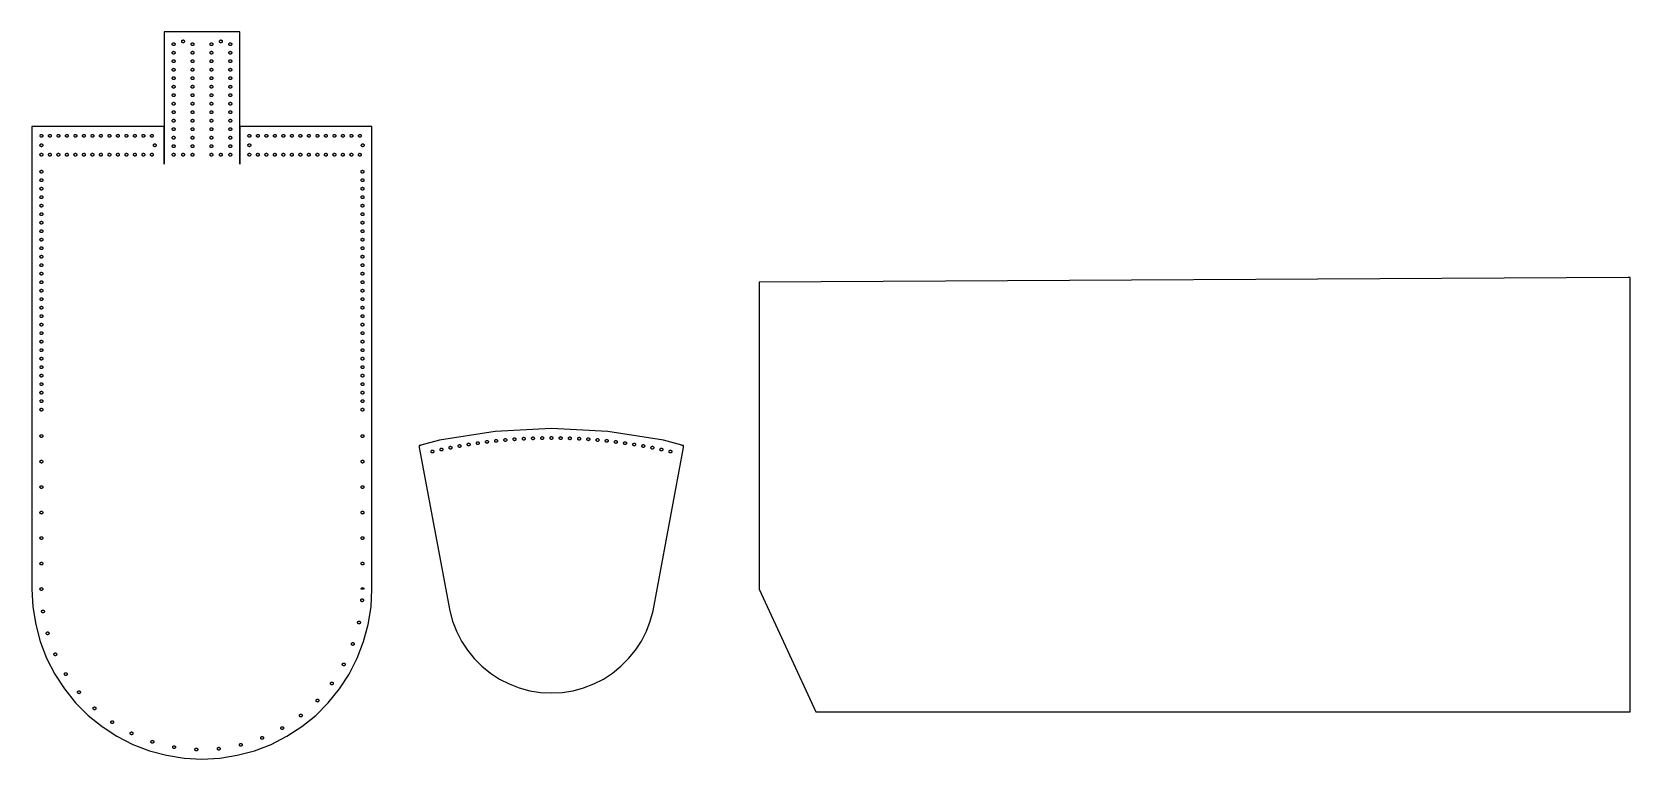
# Model space of a CAD drawing. Header units: metres. Extents: x -90 to 756, y -90 to 295.
import ezdxf

# ---------------------------------------------------------------- set-up
doc = ezdxf.new("R2010")
doc.units = ezdxf.units.M

msp = doc.modelspace()

# ---------------------------------------------------------------- linework, layer by layer
for p, q in [((20, 295), (-20, 295)), ((-20, 295), (-20, 225)), ((-15.75, 288.5), (-15.7459, 288.578)), ((-15.7459, 288.422), (-15.75, 288.5)), ((-15.7459, 288.578), (-15.7336, 288.656)), ((-15.7336, 288.344), (-15.7459, 288.422)), ((-15.7336, 288.656), (-15.7133, 288.732)), ((-15.7133, 288.268), (-15.7336, 288.344)), ((-15.7133, 288.732), (-15.6852, 288.805)), ((-15.6852, 288.195), (-15.7133, 288.268)), ((-15.6852, 288.805), (-15.6495, 288.875)), ((-15.6495, 288.125), (-15.6852, 288.195)), ((-15.6495, 288.875), (-15.6068, 288.941)), ((-15.6068, 288.059), (-15.6495, 288.125)), ((-15.6068, 288.941), (-15.5574, 289.002)), ((-15.5574, 287.998), (-15.6068, 288.059)), ((-15.5574, 289.002), (-15.5019, 289.057)), ((-15.5019, 287.943), (-15.5574, 287.998)), ((-15.5019, 289.057), (-15.4408, 289.107)), ((-15.4408, 287.893), (-15.5019, 287.943)), ((-15.4408, 289.107), (-15.375, 289.15)), ((-15.375, 287.85), (-15.4408, 287.893)), ((-15.375, 289.15), (-15.3051, 289.185)), ((-15.3051, 287.815), (-15.375, 287.85)), ((-15.3051, 289.185), (-15.2318, 289.213)), ((-15.2318, 287.787), (-15.3051, 287.815)), ((-15.2318, 289.213), (-15.1559, 289.234)), ((-15.1559, 287.766), (-15.2318, 287.787)), ((-15.1559, 289.234), (-15.0784, 289.246)), ((-15.0784, 287.754), (-15.1559, 287.766)), ((-15.0784, 289.246), (-15, 289.25)), ((-15, 287.75), (-15.0784, 287.754)), ((-15, 289.25), (-14.9216, 289.246)), ((-14.9216, 287.754), (-15, 287.75)), ((-14.9216, 289.246), (-14.8441, 289.234)), ((-14.8441, 287.766), (-14.9216, 287.754)), ((-14.8441, 289.234), (-14.7682, 289.213)), ((-14.7682, 287.787), (-14.8441, 287.766)), ((-14.7682, 289.213), (-14.695, 289.185)), ((-14.695, 287.815), (-14.7682, 287.787)), ((-14.695, 289.185), (-14.625, 289.15)), ((-14.625, 287.85), (-14.695, 287.815)), ((-14.625, 289.15), (-14.5592, 289.107)), ((-14.5592, 287.893), (-14.625, 287.85)), ((-14.5592, 289.107), (-14.4982, 289.057)), ((-14.4982, 287.943), (-14.5592, 287.893)), ((-14.4982, 289.057), (-14.4426, 289.002)), ((-14.4426, 287.998), (-14.4982, 287.943)), ((-14.4426, 289.002), (-14.3932, 288.941)), ((-14.3932, 288.059), (-14.4426, 287.998)), ((-14.3932, 288.941), (-14.3505, 288.875)), ((-14.3505, 288.125), (-14.3932, 288.059)), ((-14.3505, 288.875), (-14.3148, 288.805)), ((-14.3148, 288.195), (-14.3505, 288.125)), ((-14.3148, 288.805), (-14.2867, 288.732)), ((-14.2867, 288.268), (-14.3148, 288.195)), ((-14.2867, 288.732), (-14.2664, 288.656)), ((-14.2664, 288.344), (-14.2867, 288.268)), ((-14.2664, 288.656), (-14.2541, 288.578)), ((-14.2541, 288.422), (-14.2664, 288.344)), ((-14.2541, 288.578), (-14.25, 288.5)), ((-14.25, 288.5), (-14.2541, 288.422)), ((-10.75, 290), (-10.7459, 290.078)), ((-10.7459, 289.922), (-10.75, 290)), ((-10.7459, 290.078), (-10.7336, 290.156)), ((-10.7336, 289.844), (-10.7459, 289.922)), ((-10.7336, 290.156), (-10.7133, 290.232)), ((-10.7133, 289.768), (-10.7336, 289.844)), ((-10.7133, 290.232), (-10.6852, 290.305)), ((-10.6852, 289.695), (-10.7133, 289.768)), ((-10.6852, 290.305), (-10.6495, 290.375)), ((-10.6495, 289.625), (-10.6852, 289.695)), ((-10.6495, 290.375), (-10.6068, 290.441)), ((-10.6068, 289.559), (-10.6495, 289.625)), ((-10.6068, 290.441), (-10.5574, 290.502)), ((-10.5574, 289.498), (-10.6068, 289.559)), ((-10.5574, 290.502), (-10.5019, 290.557)), ((-10.5019, 289.443), (-10.5574, 289.498)), ((-10.5019, 290.557), (-10.4408, 290.607)), ((-10.4408, 289.393), (-10.5019, 289.443)), ((-10.4408, 290.607), (-10.375, 290.65)), ((-10.375, 289.35), (-10.4408, 289.393)), ((-10.375, 290.65), (-10.3051, 290.685)), ((-10.3051, 289.315), (-10.375, 289.35)), ((-10.3051, 290.685), (-10.2318, 290.713)), ((-10.2318, 289.287), (-10.3051, 289.315)), ((-10.2318, 290.713), (-10.1559, 290.734)), ((-10.1559, 289.266), (-10.2318, 289.287)), ((-10.1559, 290.734), (-10.0784, 290.746)), ((-10.0784, 289.254), (-10.1559, 289.266)), ((-10.0784, 290.746), (-10, 290.75)), ((-10, 289.25), (-10.0784, 289.254)), ((-10, 290.75), (-9.92162, 290.746)), ((-9.92162, 289.254), (-10, 289.25)), ((-9.92162, 290.746), (-9.84407, 290.734)), ((-9.84407, 289.266), (-9.92162, 289.254)), ((-9.84407, 290.734), (-9.76825, 290.713)), ((-9.76825, 289.287), (-9.84407, 289.266)), ((-9.76825, 290.713), (-9.69496, 290.685)), ((-9.69496, 289.315), (-9.76825, 289.287)), ((-9.69496, 290.685), (-9.625, 290.65)), ((-9.625, 289.35), (-9.69496, 289.315)), ((-9.625, 290.65), (-9.55917, 290.607)), ((-9.55917, 289.393), (-9.625, 289.35)), ((-9.55917, 290.607), (-9.49815, 290.557)), ((-9.49815, 289.443), (-9.55917, 289.393)), ((-9.49815, 290.557), (-9.44264, 290.502)), ((-9.44264, 289.498), (-9.49815, 289.443)), ((-9.44264, 290.502), (-9.39325, 290.441)), ((-9.39325, 289.559), (-9.44264, 289.498)), ((-9.39325, 290.441), (-9.35049, 290.375)), ((-9.35049, 289.625), (-9.39325, 289.559)), ((-9.35049, 290.375), (-9.31485, 290.305)), ((-9.31485, 289.695), (-9.35049, 289.625)), ((-9.31485, 290.305), (-9.28671, 290.232)), ((-9.28671, 289.768), (-9.31485, 289.695)), ((-9.28671, 290.232), (-9.2664, 290.156)), ((-9.2664, 289.844), (-9.28671, 289.768)), ((-9.2664, 290.156), (-9.25412, 290.078)), ((-9.25412, 289.922), (-9.2664, 289.844)), ((-9.25412, 290.078), (-9.25, 290)), ((-9.25, 290), (-9.25412, 289.922)), ((-5.75, 288.5), (-5.7459, 288.578)), ((-5.7459, 288.422), (-5.75, 288.5)), ((-5.7459, 288.578), (-5.73361, 288.656)), ((-5.73361, 288.344), (-5.7459, 288.422)), ((-5.73361, 288.656), (-5.7133, 288.732)), ((-5.7133, 288.268), (-5.73361, 288.344)), ((-5.7133, 288.732), (-5.68517, 288.805)), ((-5.68517, 288.195), (-5.7133, 288.268)), ((-5.68517, 288.805), (-5.64952, 288.875)), ((-5.64952, 288.125), (-5.68517, 288.195)), ((-5.64952, 288.875), (-5.60677, 288.941)), ((-5.60677, 288.059), (-5.64952, 288.125)), ((-5.60677, 288.941), (-5.55737, 289.002)), ((-5.55737, 287.998), (-5.60677, 288.059)), ((-5.55737, 289.002), (-5.50186, 289.057)), ((-5.50186, 287.943), (-5.55737, 287.998)), ((-5.50186, 289.057), (-5.44084, 289.107)), ((-5.44084, 287.893), (-5.50186, 287.943)), ((-5.44084, 289.107), (-5.375, 289.15)), ((-5.375, 287.85), (-5.44084, 287.893)), ((-5.375, 289.15), (-5.30505, 289.185)), ((-5.30505, 287.815), (-5.375, 287.85)), ((-5.30505, 289.185), (-5.23177, 289.213)), ((-5.23177, 287.787), (-5.30505, 287.815)), ((-5.23177, 289.213), (-5.15594, 289.234)), ((-5.15594, 287.766), (-5.23177, 287.787)), ((-5.15594, 289.234), (-5.0784, 289.246)), ((-5.0784, 287.754), (-5.15594, 287.766)), ((-5.0784, 289.246), (-5, 289.25)), ((-5, 287.75), (-5.0784, 287.754)), ((-5, 289.25), (-4.92162, 289.246)), ((-4.92162, 287.754), (-5, 287.75)), ((-4.92162, 289.246), (-4.84407, 289.234)), ((-4.84407, 287.766), (-4.92162, 287.754)), ((-4.84407, 289.234), (-4.76825, 289.213)), ((-4.76825, 287.787), (-4.84407, 287.766)), ((-4.76825, 289.213), (-4.69496, 289.185)), ((-4.69496, 287.815), (-4.76825, 287.787)), ((-4.69496, 289.185), (-4.625, 289.15)), ((-4.625, 287.85), (-4.69496, 287.815)), ((-4.625, 289.15), (-4.55917, 289.107)), ((-4.55917, 287.893), (-4.625, 287.85)), ((-4.55917, 289.107), (-4.49815, 289.057)), ((-4.49815, 287.943), (-4.55917, 287.893)), ((-4.49815, 289.057), (-4.44264, 289.002)), ((-4.44264, 287.998), (-4.49815, 287.943)), ((-4.44264, 289.002), (-4.39325, 288.941)), ((-4.39325, 288.059), (-4.44264, 287.998)), ((-4.39325, 288.941), (-4.35049, 288.875)), ((-4.35049, 288.125), (-4.39325, 288.059)), ((-4.35049, 288.875), (-4.31485, 288.805)), ((-4.31485, 288.195), (-4.35049, 288.125)), ((-4.31485, 288.805), (-4.28671, 288.732)), ((-4.28671, 288.268), (-4.31485, 288.195)), ((-4.28671, 288.732), (-4.2664, 288.656)), ((-4.2664, 288.344), (-4.28671, 288.268)), ((-4.2664, 288.656), (-4.25412, 288.578)), ((-4.25412, 288.422), (-4.2664, 288.344)), ((-4.25412, 288.578), (-4.25, 288.5)), ((-4.25, 288.5), (-4.25412, 288.422)), ((4.25, 288.5), (4.2541, 288.578)), ((4.2541, 288.422), (4.25, 288.5)), ((4.2541, 288.578), (4.26639, 288.656)), ((4.26639, 288.344), (4.2541, 288.422)), ((4.26639, 288.656), (4.2867, 288.732)), ((4.2867, 288.268), (4.26639, 288.344)), ((4.2867, 288.732), (4.31483, 288.805)), ((4.31483, 288.195), (4.2867, 288.268)), ((4.31483, 288.805), (4.35048, 288.875)), ((4.35048, 288.125), (4.31483, 288.195)), ((4.35048, 288.875), (4.39323, 288.941)), ((4.39323, 288.059), (4.35048, 288.125)), ((4.39323, 288.941), (4.44263, 289.002)), ((4.44263, 287.998), (4.39323, 288.059)), ((4.44263, 289.002), (4.49814, 289.057)), ((4.49814, 287.943), (4.44263, 287.998)), ((4.49814, 289.057), (4.55916, 289.107)), ((4.55916, 287.893), (4.49814, 287.943)), ((4.55916, 289.107), (4.625, 289.15)), ((4.625, 287.85), (4.55916, 287.893)), ((4.625, 289.15), (4.69495, 289.185)), ((4.69495, 287.815), (4.625, 287.85)), ((4.69495, 289.185), (4.76823, 289.213)), ((4.76823, 287.787), (4.69495, 287.815)), ((4.76823, 289.213), (4.84406, 289.234)), ((4.84406, 287.766), (4.76823, 287.787)), ((4.84406, 289.234), (4.9216, 289.246)), ((4.9216, 287.754), (4.84406, 287.766)), ((4.9216, 289.246), (5, 289.25)), ((5, 287.75), (4.9216, 287.754)), ((5, 289.25), (5.07838, 289.246)), ((5.07838, 287.754), (5, 287.75)), ((5.07838, 289.246), (5.15593, 289.234)), ((5.15593, 287.766), (5.07838, 287.754)), ((5.15593, 289.234), (5.23175, 289.213)), ((5.23175, 287.787), (5.15593, 287.766)), ((5.23175, 289.213), (5.30504, 289.185)), ((5.30504, 287.815), (5.23175, 287.787)), ((5.30504, 289.185), (5.375, 289.15)), ((5.375, 287.85), (5.30504, 287.815)), ((5.375, 289.15), (5.44083, 289.107)), ((5.44083, 287.893), (5.375, 287.85)), ((5.44083, 289.107), (5.50185, 289.057)), ((5.50185, 287.943), (5.44083, 287.893)), ((5.50185, 289.057), (5.55736, 289.002)), ((5.55736, 287.998), (5.50185, 287.943)), ((5.55736, 289.002), (5.60675, 288.941)), ((5.60675, 288.059), (5.55736, 287.998)), ((5.60675, 288.941), (5.64951, 288.875)), ((5.64951, 288.125), (5.60675, 288.059)), ((5.64951, 288.875), (5.68515, 288.805)), ((5.68515, 288.195), (5.64951, 288.125)), ((5.68515, 288.805), (5.71329, 288.732)), ((5.71329, 288.268), (5.68515, 288.195)), ((5.71329, 288.732), (5.7336, 288.656)), ((5.7336, 288.344), (5.71329, 288.268)), ((5.7336, 288.656), (5.74588, 288.578)), ((5.74588, 288.422), (5.7336, 288.344)), ((5.74588, 288.578), (5.75, 288.5)), ((5.75, 288.5), (5.74588, 288.422)), ((9.25, 290), (9.2541, 290.078)), ((9.2541, 289.922), (9.25, 290)), ((9.2541, 290.078), (9.26639, 290.156)), ((9.26639, 289.844), (9.2541, 289.922)), ((9.26639, 290.156), (9.2867, 290.232)), ((9.2867, 289.768), (9.26639, 289.844)), ((9.2867, 290.232), (9.31483, 290.305)), ((9.31483, 289.695), (9.2867, 289.768)), ((9.31483, 290.305), (9.35048, 290.375)), ((9.35048, 289.625), (9.31483, 289.695)), ((9.35048, 290.375), (9.39323, 290.441)), ((9.39323, 289.559), (9.35048, 289.625)), ((9.39323, 290.441), (9.44263, 290.502)), ((9.44263, 289.498), (9.39323, 289.559)), ((9.44263, 290.502), (9.49814, 290.557)), ((9.49814, 289.443), (9.44263, 289.498)), ((9.49814, 290.557), (9.55916, 290.607)), ((9.55916, 289.393), (9.49814, 289.443)), ((9.55916, 290.607), (9.625, 290.65)), ((9.625, 289.35), (9.55916, 289.393)), ((9.625, 290.65), (9.69495, 290.685)), ((9.69495, 289.315), (9.625, 289.35)), ((9.69495, 290.685), (9.76823, 290.713)), ((9.76823, 289.287), (9.69495, 289.315)), ((9.76823, 290.713), (9.84406, 290.734)), ((9.84406, 289.266), (9.76823, 289.287)), ((9.84406, 290.734), (9.9216, 290.746)), ((9.9216, 289.254), (9.84406, 289.266)), ((9.9216, 290.746), (10, 290.75)), ((10, 289.25), (9.9216, 289.254)), ((10, 290.75), (10.0784, 290.746)), ((10.0784, 289.254), (10, 289.25)), ((10.0784, 290.746), (10.1559, 290.734)), ((10.1559, 289.266), (10.0784, 289.254)), ((10.1559, 290.734), (10.2318, 290.713)), ((10.2318, 289.287), (10.1559, 289.266)), ((10.2318, 290.713), (10.305, 290.685)), ((10.305, 289.315), (10.2318, 289.287)), ((10.305, 290.685), (10.375, 290.65)), ((10.375, 289.35), (10.305, 289.315)), ((10.375, 290.65), (10.4408, 290.607)), ((10.4408, 289.393), (10.375, 289.35)), ((10.4408, 290.607), (10.5018, 290.557)), ((10.5018, 289.443), (10.4408, 289.393)), ((10.5018, 290.557), (10.5574, 290.502)), ((10.5574, 289.498), (10.5018, 289.443)), ((10.5574, 290.502), (10.6068, 290.441)), ((10.6068, 289.559), (10.5574, 289.498)), ((10.6068, 290.441), (10.6495, 290.375)), ((10.6495, 289.625), (10.6068, 289.559)), ((10.6495, 290.375), (10.6852, 290.305)), ((10.6852, 289.695), (10.6495, 289.625)), ((10.6852, 290.305), (10.7133, 290.232)), ((10.7133, 289.768), (10.6852, 289.695)), ((10.7133, 290.232), (10.7336, 290.156)), ((10.7336, 289.844), (10.7133, 289.768)), ((10.7336, 290.156), (10.7459, 290.078)), ((10.7459, 289.922), (10.7336, 289.844)), ((10.7459, 290.078), (10.75, 290)), ((10.75, 290), (10.7459, 289.922)), ((14.25, 288.5), (14.2541, 288.578)), ((14.2541, 288.422), (14.25, 288.5)), ((14.2541, 288.578), (14.2664, 288.656)), ((14.2664, 288.344), (14.2541, 288.422)), ((14.2664, 288.656), (14.2867, 288.732)), ((14.2867, 288.268), (14.2664, 288.344)), ((14.2867, 288.732), (14.3148, 288.805)), ((14.3148, 288.195), (14.2867, 288.268)), ((14.3148, 288.805), (14.3505, 288.875)), ((14.3505, 288.125), (14.3148, 288.195)), ((14.3505, 288.875), (14.3932, 288.941)), ((14.3932, 288.059), (14.3505, 288.125)), ((14.3932, 288.941), (14.4426, 289.002)), ((14.4426, 287.998), (14.3932, 288.059)), ((14.4426, 289.002), (14.4981, 289.057)), ((14.4981, 287.943), (14.4426, 287.998)), ((14.4981, 289.057), (14.5592, 289.107)), ((14.5592, 287.893), (14.4981, 287.943)), ((14.5592, 289.107), (14.625, 289.15)), ((14.625, 287.85), (14.5592, 287.893)), ((14.625, 289.15), (14.6949, 289.185)), ((14.6949, 287.815), (14.625, 287.85)), ((14.6949, 289.185), (14.7682, 289.213)), ((14.7682, 287.787), (14.6949, 287.815)), ((14.7682, 289.213), (14.8441, 289.234)), ((14.8441, 287.766), (14.7682, 287.787)), ((14.8441, 289.234), (14.9216, 289.246)), ((14.9216, 287.754), (14.8441, 287.766)), ((14.9216, 289.246), (15, 289.25)), ((15, 287.75), (14.9216, 287.754)), ((15, 289.25), (15.0784, 289.246)), ((15.0784, 287.754), (15, 287.75)), ((15.0784, 289.246), (15.1559, 289.234)), ((15.1559, 287.766), (15.0784, 287.754)), ((15.1559, 289.234), (15.2318, 289.213)), ((15.2318, 287.787), (15.1559, 287.766)), ((15.2318, 289.213), (15.305, 289.185)), ((15.305, 287.815), (15.2318, 287.787)), ((15.305, 289.185), (15.375, 289.15)), ((15.375, 287.85), (15.305, 287.815)), ((15.375, 289.15), (15.4408, 289.107)), ((15.4408, 287.893), (15.375, 287.85)), ((15.4408, 289.107), (15.5018, 289.057)), ((15.5018, 287.943), (15.4408, 287.893)), ((15.5018, 289.057), (15.5574, 289.002)), ((15.5574, 287.998), (15.5018, 287.943)), ((15.5574, 289.002), (15.6068, 288.941)), ((15.6068, 288.059), (15.5574, 287.998)), ((15.6068, 288.941), (15.6495, 288.875)), ((15.6495, 288.125), (15.6068, 288.059)), ((15.6495, 288.875), (15.6852, 288.805)), ((15.6852, 288.195), (15.6495, 288.125)), ((15.6852, 288.805), (15.7133, 288.732)), ((15.7133, 288.268), (15.6852, 288.195)), ((15.7133, 288.732), (15.7336, 288.656)), ((15.7336, 288.344), (15.7133, 288.268)), ((15.7336, 288.656), (15.7459, 288.578)), ((15.7459, 288.422), (15.7336, 288.344)), ((15.7459, 288.578), (15.75, 288.5)), ((15.75, 288.5), (15.7459, 288.422)), ((20, 225), (20, 295)), ((-15.75, 284), (-15.7459, 284.078)), ((-15.7459, 283.922), (-15.75, 284)), ((-15.75, 279.5), (-15.7459, 279.578)), ((-15.7459, 279.422), (-15.75, 279.5)), ((-15.7459, 284.078), (-15.7336, 284.156)), ((-15.7336, 283.844), (-15.7459, 283.922)), ((-15.7459, 279.578), (-15.7336, 279.656)), ((-15.7336, 279.344), (-15.7459, 279.422)), ((-15.7336, 284.156), (-15.7133, 284.232)), ((-15.7133, 283.768), (-15.7336, 283.844)), ((-15.7336, 279.656), (-15.7133, 279.732)), ((-15.7133, 279.268), (-15.7336, 279.344)), ((-15.7133, 284.232), (-15.6852, 284.305)), ((-15.6852, 283.695), (-15.7133, 283.768)), ((-15.7133, 279.732), (-15.6852, 279.805)), ((-15.6852, 279.195), (-15.7133, 279.268)), ((-15.6852, 284.305), (-15.6495, 284.375)), ((-15.6495, 283.625), (-15.6852, 283.695)), ((-15.6852, 279.805), (-15.6495, 279.875)), ((-15.6495, 279.125), (-15.6852, 279.195)), ((-15.6495, 284.375), (-15.6068, 284.441)), ((-15.6068, 283.559), (-15.6495, 283.625)), ((-15.6495, 279.875), (-15.6068, 279.941)), ((-15.6068, 284.441), (-15.5574, 284.502)), ((-15.5574, 283.498), (-15.6068, 283.559)), ((-15.6068, 279.941), (-15.5574, 280.002)), ((-15.5574, 284.502), (-15.5019, 284.557)), ((-15.5019, 283.443), (-15.5574, 283.498)), ((-15.5574, 280.002), (-15.5019, 280.057)), ((-15.5019, 284.557), (-15.4408, 284.607)), ((-15.4408, 283.393), (-15.5019, 283.443)), ((-15.5019, 280.057), (-15.4408, 280.107)), ((-15.4408, 284.607), (-15.375, 284.65)), ((-15.375, 283.35), (-15.4408, 283.393)), ((-15.4408, 280.107), (-15.375, 280.15)), ((-15.375, 284.65), (-15.3051, 284.685)), ((-15.3051, 283.315), (-15.375, 283.35)), ((-15.375, 280.15), (-15.3051, 280.185)), ((-15.3051, 284.685), (-15.2318, 284.713)), ((-15.2318, 283.287), (-15.3051, 283.315)), ((-15.3051, 280.185), (-15.2318, 280.213)), ((-15.2318, 284.713), (-15.1559, 284.734)), ((-15.1559, 283.266), (-15.2318, 283.287)), ((-15.2318, 280.213), (-15.1559, 280.234)), ((-15.1559, 284.734), (-15.0784, 284.746)), ((-15.0784, 283.254), (-15.1559, 283.266)), ((-15.1559, 280.234), (-15.0784, 280.246)), ((-15.0784, 284.746), (-15, 284.75)), ((-15, 283.25), (-15.0784, 283.254)), ((-15.0784, 280.246), (-15, 280.25)), ((-15, 284.75), (-14.9216, 284.746)), ((-14.9216, 283.254), (-15, 283.25)), ((-15, 280.25), (-14.9216, 280.246)), ((-14.9216, 284.746), (-14.8441, 284.734)), ((-14.8441, 283.266), (-14.9216, 283.254)), ((-14.9216, 280.246), (-14.8441, 280.234)), ((-14.8441, 284.734), (-14.7682, 284.713)), ((-14.7682, 283.287), (-14.8441, 283.266)), ((-14.8441, 280.234), (-14.7682, 280.213)), ((-14.7682, 284.713), (-14.695, 284.685)), ((-14.695, 283.315), (-14.7682, 283.287)), ((-14.7682, 280.213), (-14.695, 280.185)), ((-14.695, 284.685), (-14.625, 284.65)), ((-14.625, 283.35), (-14.695, 283.315)), ((-14.695, 280.185), (-14.625, 280.15)), ((-14.625, 284.65), (-14.5592, 284.607)), ((-14.5592, 283.393), (-14.625, 283.35)), ((-14.625, 280.15), (-14.5592, 280.107)), ((-14.5592, 284.607), (-14.4982, 284.557)), ((-14.4982, 283.443), (-14.5592, 283.393)), ((-14.5592, 280.107), (-14.4982, 280.057)), ((-14.4982, 284.557), (-14.4426, 284.502)), ((-14.4426, 283.498), (-14.4982, 283.443)), ((-14.4982, 280.057), (-14.4426, 280.002)), ((-14.4426, 284.502), (-14.3932, 284.441)), ((-14.3932, 283.559), (-14.4426, 283.498)), ((-14.4426, 280.002), (-14.3932, 279.941)), ((-14.3932, 284.441), (-14.3505, 284.375)), ((-14.3505, 283.625), (-14.3932, 283.559)), ((-14.3932, 279.941), (-14.3505, 279.875)), ((-14.3505, 284.375), (-14.3148, 284.305)), ((-14.3148, 283.695), (-14.3505, 283.625)), ((-14.3505, 279.875), (-14.3148, 279.805)), ((-14.3148, 279.195), (-14.3505, 279.125)), ((-14.3148, 284.305), (-14.2867, 284.232)), ((-14.2867, 283.768), (-14.3148, 283.695)), ((-14.3148, 279.805), (-14.2867, 279.732)), ((-14.2867, 279.268), (-14.3148, 279.195)), ((-14.2867, 284.232), (-14.2664, 284.156)), ((-14.2664, 283.844), (-14.2867, 283.768)), ((-14.2867, 279.732), (-14.2664, 279.656)), ((-14.2664, 279.344), (-14.2867, 279.268)), ((-14.2664, 284.156), (-14.2541, 284.078)), ((-14.2541, 283.922), (-14.2664, 283.844)), ((-14.2664, 279.656), (-14.2541, 279.578)), ((-14.2541, 279.422), (-14.2664, 279.344)), ((-14.2541, 284.078), (-14.25, 284)), ((-14.25, 284), (-14.2541, 283.922)), ((-14.2541, 279.578), (-14.25, 279.5)), ((-14.25, 279.5), (-14.2541, 279.422)), ((-5.75, 284), (-5.7459, 284.078)), ((-5.7459, 283.922), (-5.75, 284)), ((-5.75, 279.5), (-5.7459, 279.578)), ((-5.7459, 279.422), (-5.75, 279.5)), ((-5.7459, 284.078), (-5.73361, 284.156)), ((-5.73361, 283.844), (-5.7459, 283.922)), ((-5.7459, 279.578), (-5.73361, 279.656)), ((-5.73361, 279.344), (-5.7459, 279.422)), ((-5.73361, 284.156), (-5.7133, 284.232)), ((-5.7133, 283.768), (-5.73361, 283.844)), ((-5.73361, 279.656), (-5.7133, 279.732)), ((-5.7133, 279.268), (-5.73361, 279.344)), ((-5.7133, 284.232), (-5.68517, 284.305)), ((-5.68517, 283.695), (-5.7133, 283.768)), ((-5.7133, 279.732), (-5.68517, 279.805)), ((-5.68517, 279.195), (-5.7133, 279.268)), ((-5.68517, 284.305), (-5.64952, 284.375)), ((-5.64952, 283.625), (-5.68517, 283.695)), ((-5.68517, 279.805), (-5.64952, 279.875)), ((-5.64952, 279.125), (-5.68517, 279.195)), ((-5.64952, 284.375), (-5.60677, 284.441)), ((-5.60677, 283.559), (-5.64952, 283.625)), ((-5.64952, 279.875), (-5.60677, 279.941)), ((-5.60677, 284.441), (-5.55737, 284.502)), ((-5.55737, 283.498), (-5.60677, 283.559)), ((-5.60677, 279.941), (-5.55737, 280.002)), ((-5.55737, 284.502), (-5.50186, 284.557)), ((-5.50186, 283.443), (-5.55737, 283.498)), ((-5.55737, 280.002), (-5.50186, 280.057)), ((-5.50186, 284.557), (-5.44084, 284.607)), ((-5.44084, 283.393), (-5.50186, 283.443)), ((-5.50186, 280.057), (-5.44084, 280.107)), ((-5.44084, 284.607), (-5.375, 284.65)), ((-5.375, 283.35), (-5.44084, 283.393)), ((-5.44084, 280.107), (-5.375, 280.15)), ((-5.375, 284.65), (-5.30505, 284.685)), ((-5.30505, 283.315), (-5.375, 283.35)), ((-5.375, 280.15), (-5.30505, 280.185)), ((-5.30505, 284.685), (-5.23177, 284.713)), ((-5.23177, 283.287), (-5.30505, 283.315)), ((-5.30505, 280.185), (-5.23177, 280.213)), ((-5.23177, 284.713), (-5.15594, 284.734)), ((-5.15594, 283.266), (-5.23177, 283.287)), ((-5.23177, 280.213), (-5.15594, 280.234)), ((-5.15594, 284.734), (-5.0784, 284.746)), ((-5.0784, 283.254), (-5.15594, 283.266)), ((-5.15594, 280.234), (-5.0784, 280.246)), ((-5.0784, 284.746), (-5, 284.75)), ((-5, 283.25), (-5.0784, 283.254)), ((-5.0784, 280.246), (-5, 280.25)), ((-5, 284.75), (-4.92162, 284.746)), ((-4.92162, 283.254), (-5, 283.25)), ((-5, 280.25), (-4.92162, 280.246)), ((-4.92162, 284.746), (-4.84407, 284.734)), ((-4.84407, 283.266), (-4.92162, 283.254)), ((-4.92162, 280.246), (-4.84407, 280.234)), ((-4.84407, 284.734), (-4.76825, 284.713)), ((-4.76825, 283.287), (-4.84407, 283.266)), ((-4.84407, 280.234), (-4.76825, 280.213)), ((-4.76825, 284.713), (-4.69496, 284.685)), ((-4.69496, 283.315), (-4.76825, 283.287)), ((-4.76825, 280.213), (-4.69496, 280.185)), ((-4.69496, 284.685), (-4.625, 284.65)), ((-4.625, 283.35), (-4.69496, 283.315)), ((-4.69496, 280.185), (-4.625, 280.15)), ((-4.625, 284.65), (-4.55917, 284.607)), ((-4.55917, 283.393), (-4.625, 283.35)), ((-4.625, 280.15), (-4.55917, 280.107)), ((-4.55917, 284.607), (-4.49815, 284.557)), ((-4.49815, 283.443), (-4.55917, 283.393)), ((-4.55917, 280.107), (-4.49815, 280.057)), ((-4.49815, 284.557), (-4.44264, 284.502)), ((-4.44264, 283.498), (-4.49815, 283.443)), ((-4.49815, 280.057), (-4.44264, 280.002)), ((-4.44264, 284.502), (-4.39325, 284.441)), ((-4.39325, 283.559), (-4.44264, 283.498)), ((-4.44264, 280.002), (-4.39325, 279.941)), ((-4.39325, 284.441), (-4.35049, 284.375)), ((-4.35049, 283.625), (-4.39325, 283.559)), ((-4.39325, 279.941), (-4.35049, 279.875)), ((-4.35049, 284.375), (-4.31485, 284.305)), ((-4.31485, 283.695), (-4.35049, 283.625)), ((-4.35049, 279.875), (-4.31485, 279.805)), ((-4.31485, 279.195), (-4.35049, 279.125)), ((-4.31485, 284.305), (-4.28671, 284.232)), ((-4.28671, 283.768), (-4.31485, 283.695)), ((-4.31485, 279.805), (-4.28671, 279.732)), ((-4.28671, 279.268), (-4.31485, 279.195)), ((-4.28671, 284.232), (-4.2664, 284.156)), ((-4.2664, 283.844), (-4.28671, 283.768)), ((-4.28671, 279.732), (-4.2664, 279.656)), ((-4.2664, 279.344), (-4.28671, 279.268)), ((-4.2664, 284.156), (-4.25412, 284.078)), ((-4.25412, 283.922), (-4.2664, 283.844)), ((-4.2664, 279.656), (-4.25412, 279.578)), ((-4.25412, 279.422), (-4.2664, 279.344)), ((-4.25412, 284.078), (-4.25, 284)), ((-4.25, 284), (-4.25412, 283.922)), ((-4.25412, 279.578), (-4.25, 279.5)), ((-4.25, 279.5), (-4.25412, 279.422)), ((4.25, 284), (4.2541, 284.078)), ((4.2541, 283.922), (4.25, 284)), ((4.25, 279.5), (4.2541, 279.578)), ((4.2541, 279.422), (4.25, 279.5)), ((4.2541, 284.078), (4.26639, 284.156)), ((4.26639, 283.844), (4.2541, 283.922)), ((4.2541, 279.578), (4.26639, 279.656)), ((4.26639, 279.344), (4.2541, 279.422)), ((4.26639, 284.156), (4.2867, 284.232)), ((4.2867, 283.768), (4.26639, 283.844)), ((4.26639, 279.656), (4.2867, 279.732)), ((4.2867, 279.268), (4.26639, 279.344)), ((4.2867, 284.232), (4.31483, 284.305)), ((4.31483, 283.695), (4.2867, 283.768)), ((4.2867, 279.732), (4.31483, 279.805)), ((4.31483, 279.195), (4.2867, 279.268)), ((4.31483, 284.305), (4.35048, 284.375)), ((4.35048, 283.625), (4.31483, 283.695)), ((4.31483, 279.805), (4.35048, 279.875)), ((4.35048, 279.125), (4.31483, 279.195)), ((4.35048, 284.375), (4.39323, 284.441)), ((4.39323, 283.559), (4.35048, 283.625)), ((4.35048, 279.875), (4.39323, 279.941)), ((4.39323, 284.441), (4.44263, 284.502)), ((4.44263, 283.498), (4.39323, 283.559)), ((4.39323, 279.941), (4.44263, 280.002)), ((4.44263, 284.502), (4.49814, 284.557)), ((4.49814, 283.443), (4.44263, 283.498)), ((4.44263, 280.002), (4.49814, 280.057)), ((4.49814, 284.557), (4.55916, 284.607)), ((4.55916, 283.393), (4.49814, 283.443)), ((4.49814, 280.057), (4.55916, 280.107)), ((4.55916, 284.607), (4.625, 284.65)), ((4.625, 283.35), (4.55916, 283.393)), ((4.55916, 280.107), (4.625, 280.15)), ((4.625, 284.65), (4.69495, 284.685)), ((4.69495, 283.315), (4.625, 283.35)), ((4.625, 280.15), (4.69495, 280.185)), ((4.69495, 284.685), (4.76823, 284.713)), ((4.76823, 283.287), (4.69495, 283.315)), ((4.69495, 280.185), (4.76823, 280.213)), ((4.76823, 284.713), (4.84406, 284.734)), ((4.84406, 283.266), (4.76823, 283.287)), ((4.76823, 280.213), (4.84406, 280.234)), ((4.84406, 284.734), (4.9216, 284.746)), ((4.9216, 283.254), (4.84406, 283.266)), ((4.84406, 280.234), (4.9216, 280.246)), ((4.9216, 284.746), (5, 284.75)), ((5, 283.25), (4.9216, 283.254)), ((4.9216, 280.246), (5, 280.25)), ((5, 284.75), (5.07838, 284.746)), ((5.07838, 283.254), (5, 283.25)), ((5, 280.25), (5.07838, 280.246)), ((5.07838, 284.746), (5.15593, 284.734)), ((5.15593, 283.266), (5.07838, 283.254)), ((5.07838, 280.246), (5.15593, 280.234)), ((5.15593, 284.734), (5.23175, 284.713)), ((5.23175, 283.287), (5.15593, 283.266)), ((5.15593, 280.234), (5.23175, 280.213)), ((5.23175, 284.713), (5.30504, 284.685)), ((5.30504, 283.315), (5.23175, 283.287)), ((5.23175, 280.213), (5.30504, 280.185)), ((5.30504, 284.685), (5.375, 284.65)), ((5.375, 283.35), (5.30504, 283.315)), ((5.30504, 280.185), (5.375, 280.15)), ((5.375, 284.65), (5.44083, 284.607)), ((5.44083, 283.393), (5.375, 283.35)), ((5.375, 280.15), (5.44083, 280.107)), ((5.44083, 284.607), (5.50185, 284.557)), ((5.50185, 283.443), (5.44083, 283.393)), ((5.44083, 280.107), (5.50185, 280.057)), ((5.50185, 284.557), (5.55736, 284.502)), ((5.55736, 283.498), (5.50185, 283.443)), ((5.50185, 280.057), (5.55736, 280.002)), ((5.55736, 284.502), (5.60675, 284.441)), ((5.60675, 283.559), (5.55736, 283.498)), ((5.55736, 280.002), (5.60675, 279.941)), ((5.60675, 284.441), (5.64951, 284.375)), ((5.64951, 283.625), (5.60675, 283.559)), ((5.60675, 279.941), (5.64951, 279.875)), ((5.64951, 284.375), (5.68515, 284.305)), ((5.68515, 283.695), (5.64951, 283.625)), ((5.64951, 279.875), (5.68515, 279.805)), ((5.68515, 279.195), (5.64951, 279.125)), ((5.68515, 284.305), (5.71329, 284.232)), ((5.71329, 283.768), (5.68515, 283.695)), ((5.68515, 279.805), (5.71329, 279.732)), ((5.71329, 279.268), (5.68515, 279.195)), ((5.71329, 284.232), (5.7336, 284.156)), ((5.7336, 283.844), (5.71329, 283.768)), ((5.71329, 279.732), (5.7336, 279.656)), ((5.7336, 279.344), (5.71329, 279.268)), ((5.7336, 284.156), (5.74588, 284.078)), ((5.74588, 283.922), (5.7336, 283.844)), ((5.7336, 279.656), (5.74588, 279.578)), ((5.74588, 279.422), (5.7336, 279.344)), ((5.74588, 284.078), (5.75, 284)), ((5.75, 284), (5.74588, 283.922)), ((5.74588, 279.578), (5.75, 279.5)), ((5.75, 279.5), (5.74588, 279.422)), ((14.25, 284), (14.2541, 284.078)), ((14.2541, 283.922), (14.25, 284)), ((14.25, 279.5), (14.2541, 279.578)), ((14.2541, 279.422), (14.25, 279.5)), ((14.2541, 284.078), (14.2664, 284.156)), ((14.2664, 283.844), (14.2541, 283.922)), ((14.2541, 279.578), (14.2664, 279.656)), ((14.2664, 279.344), (14.2541, 279.422)), ((14.2664, 284.156), (14.2867, 284.232)), ((14.2867, 283.768), (14.2664, 283.844)), ((14.2664, 279.656), (14.2867, 279.732)), ((14.2867, 279.268), (14.2664, 279.344)), ((14.2867, 284.232), (14.3148, 284.305)), ((14.3148, 283.695), (14.2867, 283.768)), ((14.2867, 279.732), (14.3148, 279.805)), ((14.3148, 279.195), (14.2867, 279.268)), ((14.3148, 284.305), (14.3505, 284.375)), ((14.3505, 283.625), (14.3148, 283.695)), ((14.3148, 279.805), (14.3505, 279.875)), ((14.3505, 279.125), (14.3148, 279.195)), ((14.3505, 284.375), (14.3932, 284.441)), ((14.3932, 283.559), (14.3505, 283.625)), ((14.3505, 279.875), (14.3932, 279.941)), ((14.3932, 284.441), (14.4426, 284.502)), ((14.4426, 283.498), (14.3932, 283.559)), ((14.3932, 279.941), (14.4426, 280.002)), ((14.4426, 284.502), (14.4981, 284.557)), ((14.4981, 283.443), (14.4426, 283.498)), ((14.4426, 280.002), (14.4981, 280.057)), ((14.4981, 284.557), (14.5592, 284.607)), ((14.5592, 283.393), (14.4981, 283.443)), ((14.4981, 280.057), (14.5592, 280.107)), ((14.5592, 284.607), (14.625, 284.65)), ((14.625, 283.35), (14.5592, 283.393)), ((14.5592, 280.107), (14.625, 280.15)), ((14.625, 284.65), (14.6949, 284.685)), ((14.6949, 283.315), (14.625, 283.35)), ((14.625, 280.15), (14.6949, 280.185)), ((14.6949, 284.685), (14.7682, 284.713)), ((14.7682, 283.287), (14.6949, 283.315)), ((14.6949, 280.185), (14.7682, 280.213)), ((14.7682, 284.713), (14.8441, 284.734)), ((14.8441, 283.266), (14.7682, 283.287)), ((14.7682, 280.213), (14.8441, 280.234)), ((14.8441, 284.734), (14.9216, 284.746)), ((14.9216, 283.254), (14.8441, 283.266)), ((14.8441, 280.234), (14.9216, 280.246)), ((14.9216, 284.746), (15, 284.75)), ((15, 283.25), (14.9216, 283.254)), ((14.9216, 280.246), (15, 280.25)), ((15, 284.75), (15.0784, 284.746)), ((15.0784, 283.254), (15, 283.25)), ((15, 280.25), (15.0784, 280.246)), ((15.0784, 284.746), (15.1559, 284.734)), ((15.1559, 283.266), (15.0784, 283.254)), ((15.0784, 280.246), (15.1559, 280.234)), ((15.1559, 284.734), (15.2318, 284.713)), ((15.2318, 283.287), (15.1559, 283.266)), ((15.1559, 280.234), (15.2318, 280.213)), ((15.2318, 284.713), (15.305, 284.685)), ((15.305, 283.315), (15.2318, 283.287)), ((15.2318, 280.213), (15.305, 280.185)), ((15.305, 284.685), (15.375, 284.65)), ((15.375, 283.35), (15.305, 283.315)), ((15.305, 280.185), (15.375, 280.15)), ((15.375, 284.65), (15.4408, 284.607)), ((15.4408, 283.393), (15.375, 283.35)), ((15.375, 280.15), (15.4408, 280.107)), ((15.4408, 284.607), (15.5018, 284.557)), ((15.5018, 283.443), (15.4408, 283.393)), ((15.4408, 280.107), (15.5018, 280.057)), ((15.5018, 284.557), (15.5574, 284.502)), ((15.5574, 283.498), (15.5018, 283.443)), ((15.5018, 280.057), (15.5574, 280.002)), ((15.5574, 284.502), (15.6068, 284.441)), ((15.6068, 283.559), (15.5574, 283.498)), ((15.5574, 280.002), (15.6068, 279.941)), ((15.6068, 284.441), (15.6495, 284.375)), ((15.6495, 283.625), (15.6068, 283.559)), ((15.6068, 279.941), (15.6495, 279.875)), ((15.6495, 284.375), (15.6852, 284.305)), ((15.6852, 283.695), (15.6495, 283.625)), ((15.6495, 279.875), (15.6852, 279.805)), ((15.6852, 279.195), (15.6495, 279.125)), ((15.6852, 284.305), (15.7133, 284.232)), ((15.7133, 283.768), (15.6852, 283.695)), ((15.6852, 279.805), (15.7133, 279.732)), ((15.7133, 279.268), (15.6852, 279.195)), ((15.7133, 284.232), (15.7336, 284.156)), ((15.7336, 283.844), (15.7133, 283.768)), ((15.7133, 279.732), (15.7336, 279.656)), ((15.7336, 279.344), (15.7133, 279.268)), ((15.7336, 284.156), (15.7459, 284.078)), ((15.7459, 283.922), (15.7336, 283.844)), ((15.7336, 279.656), (15.7459, 279.578)), ((15.7459, 279.422), (15.7336, 279.344)), ((15.7459, 284.078), (15.75, 284)), ((15.75, 284), (15.7459, 283.922)), ((15.7459, 279.578), (15.75, 279.5)), ((15.75, 279.5), (15.7459, 279.422)), ((-15.75, 275), (-15.7459, 275.078)), ((-15.7459, 274.922), (-15.75, 275)), ((-15.7459, 275.078), (-15.7336, 275.156)), ((-15.7336, 274.844), (-15.7459, 274.922)), ((-15.7336, 275.156), (-15.7133, 275.232)), ((-15.7133, 274.768), (-15.7336, 274.844)), ((-15.7336, 270.656), (-15.7133, 270.732)), ((-15.7133, 275.232), (-15.6852, 275.305)), ((-15.6852, 274.695), (-15.7133, 274.768)), ((-15.7133, 270.732), (-15.6852, 270.805)), ((-15.6852, 275.305), (-15.6495, 275.375)), ((-15.6495, 274.625), (-15.6852, 274.695)), ((-15.6852, 270.805), (-15.6495, 270.875)), ((-15.6068, 279.059), (-15.6495, 279.125)), ((-15.6495, 275.375), (-15.6068, 275.441)), ((-15.6068, 274.559), (-15.6495, 274.625)), ((-15.6495, 270.875), (-15.6068, 270.941)), ((-15.5574, 278.998), (-15.6068, 279.059)), ((-15.6068, 275.441), (-15.5574, 275.502)), ((-15.5574, 274.498), (-15.6068, 274.559)), ((-15.6068, 270.941), (-15.5574, 271.002)), ((-15.5019, 278.943), (-15.5574, 278.998)), ((-15.5574, 275.502), (-15.5019, 275.557)), ((-15.5019, 274.443), (-15.5574, 274.498)), ((-15.5574, 271.002), (-15.5019, 271.057)), ((-15.4408, 278.893), (-15.5019, 278.943)), ((-15.5019, 275.557), (-15.4408, 275.607)), ((-15.4408, 274.393), (-15.5019, 274.443)), ((-15.5019, 271.057), (-15.4408, 271.107)), ((-15.375, 278.85), (-15.4408, 278.893)), ((-15.4408, 275.607), (-15.375, 275.65)), ((-15.375, 274.35), (-15.4408, 274.393)), ((-15.4408, 271.107), (-15.375, 271.15)), ((-15.3051, 278.815), (-15.375, 278.85)), ((-15.375, 275.65), (-15.3051, 275.685)), ((-15.3051, 274.315), (-15.375, 274.35)), ((-15.375, 271.15), (-15.3051, 271.185)), ((-15.2318, 278.787), (-15.3051, 278.815)), ((-15.3051, 275.685), (-15.2318, 275.713)), ((-15.2318, 274.287), (-15.3051, 274.315)), ((-15.3051, 271.185), (-15.2318, 271.213)), ((-15.1559, 278.766), (-15.2318, 278.787)), ((-15.2318, 275.713), (-15.1559, 275.734)), ((-15.1559, 274.266), (-15.2318, 274.287)), ((-15.2318, 271.213), (-15.1559, 271.234)), ((-15.0784, 278.754), (-15.1559, 278.766)), ((-15.1559, 275.734), (-15.0784, 275.746)), ((-15.0784, 274.254), (-15.1559, 274.266)), ((-15.1559, 271.234), (-15.0784, 271.246)), ((-15, 278.75), (-15.0784, 278.754)), ((-15.0784, 275.746), (-15, 275.75)), ((-15, 274.25), (-15.0784, 274.254)), ((-15.0784, 271.246), (-15, 271.25)), ((-14.9216, 278.754), (-15, 278.75)), ((-15, 275.75), (-14.9216, 275.746)), ((-14.9216, 274.254), (-15, 274.25)), ((-15, 271.25), (-14.9216, 271.246)), ((-14.8441, 278.766), (-14.9216, 278.754)), ((-14.9216, 275.746), (-14.8441, 275.734)), ((-14.8441, 274.266), (-14.9216, 274.254)), ((-14.9216, 271.246), (-14.8441, 271.234)), ((-14.7682, 278.787), (-14.8441, 278.766)), ((-14.8441, 275.734), (-14.7682, 275.713)), ((-14.7682, 274.287), (-14.8441, 274.266)), ((-14.8441, 271.234), (-14.7682, 271.213)), ((-14.695, 278.815), (-14.7682, 278.787)), ((-14.7682, 275.713), (-14.695, 275.685)), ((-14.695, 274.315), (-14.7682, 274.287)), ((-14.7682, 271.213), (-14.695, 271.185)), ((-14.625, 278.85), (-14.695, 278.815)), ((-14.695, 275.685), (-14.625, 275.65)), ((-14.625, 274.35), (-14.695, 274.315)), ((-14.695, 271.185), (-14.625, 271.15)), ((-14.5592, 278.893), (-14.625, 278.85)), ((-14.625, 275.65), (-14.5592, 275.607)), ((-14.5592, 274.393), (-14.625, 274.35)), ((-14.625, 271.15), (-14.5592, 271.107)), ((-14.4982, 278.943), (-14.5592, 278.893)), ((-14.5592, 275.607), (-14.4982, 275.557)), ((-14.4982, 274.443), (-14.5592, 274.393)), ((-14.5592, 271.107), (-14.4982, 271.057)), ((-14.4426, 278.998), (-14.4982, 278.943)), ((-14.4982, 275.557), (-14.4426, 275.502)), ((-14.4426, 274.498), (-14.4982, 274.443)), ((-14.4982, 271.057), (-14.4426, 271.002)), ((-14.3932, 279.059), (-14.4426, 278.998)), ((-14.4426, 275.502), (-14.3932, 275.441)), ((-14.3932, 274.559), (-14.4426, 274.498)), ((-14.4426, 271.002), (-14.3932, 270.941)), ((-14.3505, 279.125), (-14.3932, 279.059)), ((-14.3932, 275.441), (-14.3505, 275.375)), ((-14.3505, 274.625), (-14.3932, 274.559)), ((-14.3932, 270.941), (-14.3505, 270.875)), ((-14.3505, 275.375), (-14.3148, 275.305)), ((-14.3148, 274.695), (-14.3505, 274.625)), ((-14.3505, 270.875), (-14.3148, 270.805)), ((-14.3148, 275.305), (-14.2867, 275.232)), ((-14.2867, 274.768), (-14.3148, 274.695)), ((-14.3148, 270.805), (-14.2867, 270.732)), ((-14.2867, 275.232), (-14.2664, 275.156)), ((-14.2664, 274.844), (-14.2867, 274.768)), ((-14.2867, 270.732), (-14.2664, 270.656)), ((-14.2664, 275.156), (-14.2541, 275.078)), ((-14.2541, 274.922), (-14.2664, 274.844)), ((-14.2541, 275.078), (-14.25, 275)), ((-14.25, 275), (-14.2541, 274.922)), ((-5.75, 275), (-5.7459, 275.078)), ((-5.7459, 274.922), (-5.75, 275)), ((-5.7459, 275.078), (-5.73361, 275.156)), ((-5.73361, 274.844), (-5.7459, 274.922)), ((-5.73361, 275.156), (-5.7133, 275.232)), ((-5.7133, 274.768), (-5.73361, 274.844)), ((-5.73361, 270.656), (-5.7133, 270.732)), ((-5.7133, 275.232), (-5.68517, 275.305)), ((-5.68517, 274.695), (-5.7133, 274.768)), ((-5.7133, 270.732), (-5.68517, 270.805)), ((-5.68517, 275.305), (-5.64952, 275.375)), ((-5.64952, 274.625), (-5.68517, 274.695)), ((-5.68517, 270.805), (-5.64952, 270.875)), ((-5.60677, 279.059), (-5.64952, 279.125)), ((-5.64952, 275.375), (-5.60677, 275.441)), ((-5.60677, 274.559), (-5.64952, 274.625)), ((-5.64952, 270.875), (-5.60677, 270.941)), ((-5.55737, 278.998), (-5.60677, 279.059)), ((-5.60677, 275.441), (-5.55737, 275.502)), ((-5.55737, 274.498), (-5.60677, 274.559)), ((-5.60677, 270.941), (-5.55737, 271.002)), ((-5.50186, 278.943), (-5.55737, 278.998)), ((-5.55737, 275.502), (-5.50186, 275.557)), ((-5.50186, 274.443), (-5.55737, 274.498)), ((-5.55737, 271.002), (-5.50186, 271.057)), ((-5.44084, 278.893), (-5.50186, 278.943)), ((-5.50186, 275.557), (-5.44084, 275.607)), ((-5.44084, 274.393), (-5.50186, 274.443)), ((-5.50186, 271.057), (-5.44084, 271.107)), ((-5.375, 278.85), (-5.44084, 278.893)), ((-5.44084, 275.607), (-5.375, 275.65)), ((-5.375, 274.35), (-5.44084, 274.393)), ((-5.44084, 271.107), (-5.375, 271.15)), ((-5.30505, 278.815), (-5.375, 278.85)), ((-5.375, 275.65), (-5.30505, 275.685)), ((-5.30505, 274.315), (-5.375, 274.35)), ((-5.375, 271.15), (-5.30505, 271.185)), ((-5.23177, 278.787), (-5.30505, 278.815)), ((-5.30505, 275.685), (-5.23177, 275.713)), ((-5.23177, 274.287), (-5.30505, 274.315)), ((-5.30505, 271.185), (-5.23177, 271.213)), ((-5.15594, 278.766), (-5.23177, 278.787)), ((-5.23177, 275.713), (-5.15594, 275.734)), ((-5.15594, 274.266), (-5.23177, 274.287)), ((-5.23177, 271.213), (-5.15594, 271.234)), ((-5.0784, 278.754), (-5.15594, 278.766)), ((-5.15594, 275.734), (-5.0784, 275.746)), ((-5.0784, 274.254), (-5.15594, 274.266)), ((-5.15594, 271.234), (-5.0784, 271.246)), ((-5, 278.75), (-5.0784, 278.754)), ((-5.0784, 275.746), (-5, 275.75)), ((-5, 274.25), (-5.0784, 274.254)), ((-5.0784, 271.246), (-5, 271.25)), ((-4.92162, 278.754), (-5, 278.75)), ((-5, 275.75), (-4.92162, 275.746)), ((-4.92162, 274.254), (-5, 274.25)), ((-5, 271.25), (-4.92162, 271.246)), ((-4.84407, 278.766), (-4.92162, 278.754)), ((-4.92162, 275.746), (-4.84407, 275.734)), ((-4.84407, 274.266), (-4.92162, 274.254)), ((-4.92162, 271.246), (-4.84407, 271.234)), ((-4.76825, 278.787), (-4.84407, 278.766)), ((-4.84407, 275.734), (-4.76825, 275.713)), ((-4.76825, 274.287), (-4.84407, 274.266)), ((-4.84407, 271.234), (-4.76825, 271.213)), ((-4.69496, 278.815), (-4.76825, 278.787)), ((-4.76825, 275.713), (-4.69496, 275.685)), ((-4.69496, 274.315), (-4.76825, 274.287)), ((-4.76825, 271.213), (-4.69496, 271.185)), ((-4.625, 278.85), (-4.69496, 278.815)), ((-4.69496, 275.685), (-4.625, 275.65)), ((-4.625, 274.35), (-4.69496, 274.315)), ((-4.69496, 271.185), (-4.625, 271.15)), ((-4.55917, 278.893), (-4.625, 278.85)), ((-4.625, 275.65), (-4.55917, 275.607)), ((-4.55917, 274.393), (-4.625, 274.35)), ((-4.625, 271.15), (-4.55917, 271.107)), ((-4.49815, 278.943), (-4.55917, 278.893)), ((-4.55917, 275.607), (-4.49815, 275.557)), ((-4.49815, 274.443), (-4.55917, 274.393)), ((-4.55917, 271.107), (-4.49815, 271.057)), ((-4.44264, 278.998), (-4.49815, 278.943)), ((-4.49815, 275.557), (-4.44264, 275.502)), ((-4.44264, 274.498), (-4.49815, 274.443)), ((-4.49815, 271.057), (-4.44264, 271.002)), ((-4.39325, 279.059), (-4.44264, 278.998)), ((-4.44264, 275.502), (-4.39325, 275.441)), ((-4.39325, 274.559), (-4.44264, 274.498)), ((-4.44264, 271.002), (-4.39325, 270.941)), ((-4.35049, 279.125), (-4.39325, 279.059)), ((-4.39325, 275.441), (-4.35049, 275.375)), ((-4.35049, 274.625), (-4.39325, 274.559)), ((-4.39325, 270.941), (-4.35049, 270.875)), ((-4.35049, 275.375), (-4.31485, 275.305)), ((-4.31485, 274.695), (-4.35049, 274.625)), ((-4.35049, 270.875), (-4.31485, 270.805)), ((-4.31485, 275.305), (-4.28671, 275.232)), ((-4.28671, 274.768), (-4.31485, 274.695)), ((-4.31485, 270.805), (-4.28671, 270.732)), ((-4.28671, 275.232), (-4.2664, 275.156)), ((-4.2664, 274.844), (-4.28671, 274.768)), ((-4.28671, 270.732), (-4.2664, 270.656)), ((-4.2664, 275.156), (-4.25412, 275.078)), ((-4.25412, 274.922), (-4.2664, 274.844)), ((-4.25412, 275.078), (-4.25, 275)), ((-4.25, 275), (-4.25412, 274.922)), ((4.25, 275), (4.2541, 275.078)), ((4.2541, 274.922), (4.25, 275)), ((4.2541, 275.078), (4.26639, 275.156)), ((4.26639, 274.844), (4.2541, 274.922)), ((4.26639, 275.156), (4.2867, 275.232)), ((4.2867, 274.768), (4.26639, 274.844)), ((4.26639, 270.656), (4.2867, 270.732)), ((4.2867, 275.232), (4.31483, 275.305)), ((4.31483, 274.695), (4.2867, 274.768)), ((4.2867, 270.732), (4.31483, 270.805)), ((4.31483, 275.305), (4.35048, 275.375)), ((4.35048, 274.625), (4.31483, 274.695)), ((4.31483, 270.805), (4.35048, 270.875)), ((4.39323, 279.059), (4.35048, 279.125)), ((4.35048, 275.375), (4.39323, 275.441)), ((4.39323, 274.559), (4.35048, 274.625)), ((4.35048, 270.875), (4.39323, 270.941)), ((4.44263, 278.998), (4.39323, 279.059)), ((4.39323, 275.441), (4.44263, 275.502)), ((4.44263, 274.498), (4.39323, 274.559)), ((4.39323, 270.941), (4.44263, 271.002)), ((4.49814, 278.943), (4.44263, 278.998)), ((4.44263, 275.502), (4.49814, 275.557)), ((4.49814, 274.443), (4.44263, 274.498)), ((4.44263, 271.002), (4.49814, 271.057)), ((4.55916, 278.893), (4.49814, 278.943)), ((4.49814, 275.557), (4.55916, 275.607)), ((4.55916, 274.393), (4.49814, 274.443)), ((4.49814, 271.057), (4.55916, 271.107)), ((4.625, 278.85), (4.55916, 278.893)), ((4.55916, 275.607), (4.625, 275.65)), ((4.625, 274.35), (4.55916, 274.393)), ((4.55916, 271.107), (4.625, 271.15)), ((4.69495, 278.815), (4.625, 278.85)), ((4.625, 275.65), (4.69495, 275.685)), ((4.69495, 274.315), (4.625, 274.35)), ((4.625, 271.15), (4.69495, 271.185)), ((4.76823, 278.787), (4.69495, 278.815)), ((4.69495, 275.685), (4.76823, 275.713)), ((4.76823, 274.287), (4.69495, 274.315)), ((4.69495, 271.185), (4.76823, 271.213)), ((4.84406, 278.766), (4.76823, 278.787)), ((4.76823, 275.713), (4.84406, 275.734)), ((4.84406, 274.266), (4.76823, 274.287)), ((4.76823, 271.213), (4.84406, 271.234)), ((4.9216, 278.754), (4.84406, 278.766)), ((4.84406, 275.734), (4.9216, 275.746)), ((4.9216, 274.254), (4.84406, 274.266)), ((4.84406, 271.234), (4.9216, 271.246)), ((5, 278.75), (4.9216, 278.754)), ((4.9216, 275.746), (5, 275.75)), ((5, 274.25), (4.9216, 274.254)), ((4.9216, 271.246), (5, 271.25)), ((5.07838, 278.754), (5, 278.75)), ((5, 275.75), (5.07838, 275.746)), ((5.07838, 274.254), (5, 274.25)), ((5, 271.25), (5.07838, 271.246)), ((5.15593, 278.766), (5.07838, 278.754)), ((5.07838, 275.746), (5.15593, 275.734)), ((5.15593, 274.266), (5.07838, 274.254)), ((5.07838, 271.246), (5.15593, 271.234)), ((5.23175, 278.787), (5.15593, 278.766)), ((5.15593, 275.734), (5.23175, 275.713)), ((5.23175, 274.287), (5.15593, 274.266)), ((5.15593, 271.234), (5.23175, 271.213)), ((5.30504, 278.815), (5.23175, 278.787)), ((5.23175, 275.713), (5.30504, 275.685)), ((5.30504, 274.315), (5.23175, 274.287)), ((5.23175, 271.213), (5.30504, 271.185)), ((5.375, 278.85), (5.30504, 278.815)), ((5.30504, 275.685), (5.375, 275.65)), ((5.375, 274.35), (5.30504, 274.315)), ((5.30504, 271.185), (5.375, 271.15)), ((5.44083, 278.893), (5.375, 278.85)), ((5.375, 275.65), (5.44083, 275.607)), ((5.44083, 274.393), (5.375, 274.35)), ((5.375, 271.15), (5.44083, 271.107)), ((5.50185, 278.943), (5.44083, 278.893)), ((5.44083, 275.607), (5.50185, 275.557)), ((5.50185, 274.443), (5.44083, 274.393)), ((5.44083, 271.107), (5.50185, 271.057)), ((5.55736, 278.998), (5.50185, 278.943)), ((5.50185, 275.557), (5.55736, 275.502)), ((5.55736, 274.498), (5.50185, 274.443)), ((5.50185, 271.057), (5.55736, 271.002)), ((5.60675, 279.059), (5.55736, 278.998)), ((5.55736, 275.502), (5.60675, 275.441)), ((5.60675, 274.559), (5.55736, 274.498)), ((5.55736, 271.002), (5.60675, 270.941)), ((5.64951, 279.125), (5.60675, 279.059)), ((5.60675, 275.441), (5.64951, 275.375)), ((5.64951, 274.625), (5.60675, 274.559)), ((5.60675, 270.941), (5.64951, 270.875)), ((5.64951, 275.375), (5.68515, 275.305)), ((5.68515, 274.695), (5.64951, 274.625)), ((5.64951, 270.875), (5.68515, 270.805)), ((5.68515, 275.305), (5.71329, 275.232)), ((5.71329, 274.768), (5.68515, 274.695)), ((5.68515, 270.805), (5.71329, 270.732)), ((5.71329, 275.232), (5.7336, 275.156)), ((5.7336, 274.844), (5.71329, 274.768)), ((5.71329, 270.732), (5.7336, 270.656)), ((5.7336, 275.156), (5.74588, 275.078)), ((5.74588, 274.922), (5.7336, 274.844)), ((5.74588, 275.078), (5.75, 275)), ((5.75, 275), (5.74588, 274.922)), ((14.25, 275), (14.2541, 275.078)), ((14.2541, 274.922), (14.25, 275)), ((14.2541, 275.078), (14.2664, 275.156)), ((14.2664, 274.844), (14.2541, 274.922)), ((14.2664, 275.156), (14.2867, 275.232)), ((14.2867, 274.768), (14.2664, 274.844)), ((14.2664, 270.656), (14.2867, 270.732)), ((14.2867, 275.232), (14.3148, 275.305)), ((14.3148, 274.695), (14.2867, 274.768)), ((14.2867, 270.732), (14.3148, 270.805)), ((14.3148, 275.305), (14.3505, 275.375)), ((14.3505, 274.625), (14.3148, 274.695)), ((14.3148, 270.805), (14.3505, 270.875)), ((14.3932, 279.059), (14.3505, 279.125)), ((14.3505, 275.375), (14.3932, 275.441)), ((14.3932, 274.559), (14.3505, 274.625)), ((14.3505, 270.875), (14.3932, 270.941)), ((14.4426, 278.998), (14.3932, 279.059)), ((14.3932, 275.441), (14.4426, 275.502)), ((14.4426, 274.498), (14.3932, 274.559)), ((14.3932, 270.941), (14.4426, 271.002)), ((14.4981, 278.943), (14.4426, 278.998)), ((14.4426, 275.502), (14.4981, 275.557)), ((14.4981, 274.443), (14.4426, 274.498)), ((14.4426, 271.002), (14.4981, 271.057)), ((14.5592, 278.893), (14.4981, 278.943)), ((14.4981, 275.557), (14.5592, 275.607)), ((14.5592, 274.393), (14.4981, 274.443)), ((14.4981, 271.057), (14.5592, 271.107)), ((14.625, 278.85), (14.5592, 278.893)), ((14.5592, 275.607), (14.625, 275.65)), ((14.625, 274.35), (14.5592, 274.393)), ((14.5592, 271.107), (14.625, 271.15)), ((14.6949, 278.815), (14.625, 278.85)), ((14.625, 275.65), (14.6949, 275.685)), ((14.6949, 274.315), (14.625, 274.35)), ((14.625, 271.15), (14.6949, 271.185)), ((14.7682, 278.787), (14.6949, 278.815)), ((14.6949, 275.685), (14.7682, 275.713)), ((14.7682, 274.287), (14.6949, 274.315)), ((14.6949, 271.185), (14.7682, 271.213)), ((14.8441, 278.766), (14.7682, 278.787)), ((14.7682, 275.713), (14.8441, 275.734)), ((14.8441, 274.266), (14.7682, 274.287)), ((14.7682, 271.213), (14.8441, 271.234)), ((14.9216, 278.754), (14.8441, 278.766)), ((14.8441, 275.734), (14.9216, 275.746)), ((14.9216, 274.254), (14.8441, 274.266)), ((14.8441, 271.234), (14.9216, 271.246)), ((15, 278.75), (14.9216, 278.754)), ((14.9216, 275.746), (15, 275.75)), ((15, 274.25), (14.9216, 274.254)), ((14.9216, 271.246), (15, 271.25)), ((15.0784, 278.754), (15, 278.75)), ((15, 275.75), (15.0784, 275.746)), ((15.0784, 274.254), (15, 274.25)), ((15, 271.25), (15.0784, 271.246)), ((15.1559, 278.766), (15.0784, 278.754)), ((15.0784, 275.746), (15.1559, 275.734)), ((15.1559, 274.266), (15.0784, 274.254)), ((15.0784, 271.246), (15.1559, 271.234)), ((15.2318, 278.787), (15.1559, 278.766)), ((15.1559, 275.734), (15.2318, 275.713)), ((15.2318, 274.287), (15.1559, 274.266)), ((15.1559, 271.234), (15.2318, 271.213)), ((15.305, 278.815), (15.2318, 278.787)), ((15.2318, 275.713), (15.305, 275.685)), ((15.305, 274.315), (15.2318, 274.287)), ((15.2318, 271.213), (15.305, 271.185)), ((15.375, 278.85), (15.305, 278.815)), ((15.305, 275.685), (15.375, 275.65)), ((15.375, 274.35), (15.305, 274.315)), ((15.305, 271.185), (15.375, 271.15)), ((15.4408, 278.893), (15.375, 278.85)), ((15.375, 275.65), (15.4408, 275.607)), ((15.4408, 274.393), (15.375, 274.35)), ((15.375, 271.15), (15.4408, 271.107)), ((15.5018, 278.943), (15.4408, 278.893)), ((15.4408, 275.607), (15.5018, 275.557)), ((15.5018, 274.443), (15.4408, 274.393)), ((15.4408, 271.107), (15.5018, 271.057)), ((15.5574, 278.998), (15.5018, 278.943)), ((15.5018, 275.557), (15.5574, 275.502)), ((15.5574, 274.498), (15.5018, 274.443)), ((15.5018, 271.057), (15.5574, 271.002)), ((15.6068, 279.059), (15.5574, 278.998)), ((15.5574, 275.502), (15.6068, 275.441)), ((15.6068, 274.559), (15.5574, 274.498)), ((15.5574, 271.002), (15.6068, 270.941)), ((15.6495, 279.125), (15.6068, 279.059)), ((15.6068, 275.441), (15.6495, 275.375)), ((15.6495, 274.625), (15.6068, 274.559)), ((15.6068, 270.941), (15.6495, 270.875)), ((15.6495, 275.375), (15.6852, 275.305)), ((15.6852, 274.695), (15.6495, 274.625)), ((15.6495, 270.875), (15.6852, 270.805)), ((15.6852, 275.305), (15.7133, 275.232)), ((15.7133, 274.768), (15.6852, 274.695)), ((15.6852, 270.805), (15.7133, 270.732)), ((15.7133, 275.232), (15.7336, 275.156)), ((15.7336, 274.844), (15.7133, 274.768)), ((15.7133, 270.732), (15.7336, 270.656)), ((15.7336, 275.156), (15.7459, 275.078)), ((15.7459, 274.922), (15.7336, 274.844)), ((15.7459, 275.078), (15.75, 275)), ((15.75, 275), (15.7459, 274.922)), ((-15.75, 270.5), (-15.7459, 270.578)), ((-15.7459, 270.422), (-15.75, 270.5)), ((-15.75, 266), (-15.7459, 266.078)), ((-15.7459, 265.922), (-15.75, 266)), ((-15.7459, 270.578), (-15.7336, 270.656)), ((-15.7336, 270.344), (-15.7459, 270.422)), ((-15.7459, 266.078), (-15.7336, 266.156)), ((-15.7336, 265.844), (-15.7459, 265.922)), ((-15.7133, 270.268), (-15.7336, 270.344)), ((-15.7336, 266.156), (-15.7133, 266.232)), ((-15.7133, 265.768), (-15.7336, 265.844)), ((-15.6852, 270.195), (-15.7133, 270.268)), ((-15.7133, 266.232), (-15.6852, 266.305)), ((-15.6852, 265.695), (-15.7133, 265.768)), ((-15.6495, 270.125), (-15.6852, 270.195)), ((-15.6852, 266.305), (-15.6495, 266.375)), ((-15.6495, 265.625), (-15.6852, 265.695)), ((-15.6068, 270.059), (-15.6495, 270.125)), ((-15.6495, 266.375), (-15.6068, 266.441)), ((-15.6068, 265.559), (-15.6495, 265.625)), ((-15.5574, 269.998), (-15.6068, 270.059)), ((-15.6068, 266.441), (-15.5574, 266.502)), ((-15.5574, 265.498), (-15.6068, 265.559)), ((-15.5019, 269.943), (-15.5574, 269.998)), ((-15.5574, 266.502), (-15.5019, 266.557)), ((-15.5019, 265.443), (-15.5574, 265.498)), ((-15.4408, 269.893), (-15.5019, 269.943)), ((-15.5019, 266.557), (-15.4408, 266.607)), ((-15.4408, 265.393), (-15.5019, 265.443)), ((-15.375, 269.85), (-15.4408, 269.893)), ((-15.4408, 266.607), (-15.375, 266.65)), ((-15.375, 265.35), (-15.4408, 265.393)), ((-15.3051, 269.815), (-15.375, 269.85)), ((-15.375, 266.65), (-15.3051, 266.685)), ((-15.3051, 265.315), (-15.375, 265.35)), ((-15.2318, 269.787), (-15.3051, 269.815)), ((-15.3051, 266.685), (-15.2318, 266.713)), ((-15.2318, 265.287), (-15.3051, 265.315)), ((-15.1559, 269.766), (-15.2318, 269.787)), ((-15.2318, 266.713), (-15.1559, 266.734)), ((-15.1559, 265.266), (-15.2318, 265.287)), ((-15.0784, 269.754), (-15.1559, 269.766)), ((-15.1559, 266.734), (-15.0784, 266.746)), ((-15.0784, 265.254), (-15.1559, 265.266)), ((-15, 269.75), (-15.0784, 269.754)), ((-15.0784, 266.746), (-15, 266.75)), ((-15, 265.25), (-15.0784, 265.254)), ((-14.9216, 269.754), (-15, 269.75)), ((-15, 266.75), (-14.9216, 266.746)), ((-14.9216, 265.254), (-15, 265.25)), ((-14.8441, 269.766), (-14.9216, 269.754)), ((-14.9216, 266.746), (-14.8441, 266.734)), ((-14.8441, 265.266), (-14.9216, 265.254)), ((-14.7682, 269.787), (-14.8441, 269.766)), ((-14.8441, 266.734), (-14.7682, 266.713)), ((-14.7682, 265.287), (-14.8441, 265.266)), ((-14.695, 269.815), (-14.7682, 269.787)), ((-14.7682, 266.713), (-14.695, 266.685)), ((-14.695, 265.315), (-14.7682, 265.287)), ((-14.625, 269.85), (-14.695, 269.815)), ((-14.695, 266.685), (-14.625, 266.65)), ((-14.625, 265.35), (-14.695, 265.315)), ((-14.5592, 269.893), (-14.625, 269.85)), ((-14.625, 266.65), (-14.5592, 266.607)), ((-14.5592, 265.393), (-14.625, 265.35)), ((-14.4982, 269.943), (-14.5592, 269.893)), ((-14.5592, 266.607), (-14.4982, 266.557)), ((-14.4982, 265.443), (-14.5592, 265.393)), ((-14.4426, 269.998), (-14.4982, 269.943)), ((-14.4982, 266.557), (-14.4426, 266.502)), ((-14.4426, 265.498), (-14.4982, 265.443)), ((-14.3932, 270.059), (-14.4426, 269.998)), ((-14.4426, 266.502), (-14.3932, 266.441)), ((-14.3932, 265.559), (-14.4426, 265.498)), ((-14.3505, 270.125), (-14.3932, 270.059)), ((-14.3932, 266.441), (-14.3505, 266.375)), ((-14.3505, 265.625), (-14.3932, 265.559)), ((-14.3148, 270.195), (-14.3505, 270.125)), ((-14.3505, 266.375), (-14.3148, 266.305)), ((-14.3148, 265.695), (-14.3505, 265.625)), ((-14.2867, 270.268), (-14.3148, 270.195)), ((-14.3148, 266.305), (-14.2867, 266.232)), ((-14.2867, 265.768), (-14.3148, 265.695)), ((-14.2664, 270.344), (-14.2867, 270.268)), ((-14.2867, 266.232), (-14.2664, 266.156)), ((-14.2664, 265.844), (-14.2867, 265.768)), ((-14.2664, 270.656), (-14.2541, 270.578)), ((-14.2541, 270.422), (-14.2664, 270.344)), ((-14.2664, 266.156), (-14.2541, 266.078)), ((-14.2541, 265.922), (-14.2664, 265.844)), ((-14.2541, 270.578), (-14.25, 270.5)), ((-14.25, 270.5), (-14.2541, 270.422)), ((-14.2541, 266.078), (-14.25, 266)), ((-14.25, 266), (-14.2541, 265.922)), ((-5.75, 270.5), (-5.7459, 270.578)), ((-5.7459, 270.422), (-5.75, 270.5)), ((-5.75, 266), (-5.7459, 266.078)), ((-5.7459, 265.922), (-5.75, 266)), ((-5.7459, 270.578), (-5.73361, 270.656)), ((-5.73361, 270.344), (-5.7459, 270.422)), ((-5.7459, 266.078), (-5.73361, 266.156)), ((-5.73361, 265.844), (-5.7459, 265.922)), ((-5.7133, 270.268), (-5.73361, 270.344)), ((-5.73361, 266.156), (-5.7133, 266.232)), ((-5.7133, 265.768), (-5.73361, 265.844)), ((-5.68517, 270.195), (-5.7133, 270.268)), ((-5.7133, 266.232), (-5.68517, 266.305)), ((-5.68517, 265.695), (-5.7133, 265.768)), ((-5.64952, 270.125), (-5.68517, 270.195)), ((-5.68517, 266.305), (-5.64952, 266.375)), ((-5.64952, 265.625), (-5.68517, 265.695)), ((-5.60677, 270.059), (-5.64952, 270.125)), ((-5.64952, 266.375), (-5.60677, 266.441)), ((-5.60677, 265.559), (-5.64952, 265.625)), ((-5.55737, 269.998), (-5.60677, 270.059)), ((-5.60677, 266.441), (-5.55737, 266.502)), ((-5.55737, 265.498), (-5.60677, 265.559)), ((-5.50186, 269.943), (-5.55737, 269.998)), ((-5.55737, 266.502), (-5.50186, 266.557)), ((-5.50186, 265.443), (-5.55737, 265.498)), ((-5.44084, 269.893), (-5.50186, 269.943)), ((-5.50186, 266.557), (-5.44084, 266.607)), ((-5.44084, 265.393), (-5.50186, 265.443)), ((-5.375, 269.85), (-5.44084, 269.893)), ((-5.44084, 266.607), (-5.375, 266.65)), ((-5.375, 265.35), (-5.44084, 265.393)), ((-5.30505, 269.815), (-5.375, 269.85)), ((-5.375, 266.65), (-5.30505, 266.685)), ((-5.30505, 265.315), (-5.375, 265.35)), ((-5.23177, 269.787), (-5.30505, 269.815)), ((-5.30505, 266.685), (-5.23177, 266.713)), ((-5.23177, 265.287), (-5.30505, 265.315)), ((-5.15594, 269.766), (-5.23177, 269.787)), ((-5.23177, 266.713), (-5.15594, 266.734)), ((-5.15594, 265.266), (-5.23177, 265.287)), ((-5.0784, 269.754), (-5.15594, 269.766)), ((-5.15594, 266.734), (-5.0784, 266.746)), ((-5.0784, 265.254), (-5.15594, 265.266)), ((-5, 269.75), (-5.0784, 269.754)), ((-5.0784, 266.746), (-5, 266.75)), ((-5, 265.25), (-5.0784, 265.254)), ((-4.92162, 269.754), (-5, 269.75)), ((-5, 266.75), (-4.92162, 266.746)), ((-4.92162, 265.254), (-5, 265.25)), ((-4.84407, 269.766), (-4.92162, 269.754)), ((-4.92162, 266.746), (-4.84407, 266.734)), ((-4.84407, 265.266), (-4.92162, 265.254)), ((-4.76825, 269.787), (-4.84407, 269.766)), ((-4.84407, 266.734), (-4.76825, 266.713)), ((-4.76825, 265.287), (-4.84407, 265.266)), ((-4.69496, 269.815), (-4.76825, 269.787)), ((-4.76825, 266.713), (-4.69496, 266.685)), ((-4.69496, 265.315), (-4.76825, 265.287)), ((-4.625, 269.85), (-4.69496, 269.815)), ((-4.69496, 266.685), (-4.625, 266.65)), ((-4.625, 265.35), (-4.69496, 265.315)), ((-4.55917, 269.893), (-4.625, 269.85)), ((-4.625, 266.65), (-4.55917, 266.607)), ((-4.55917, 265.393), (-4.625, 265.35)), ((-4.49815, 269.943), (-4.55917, 269.893)), ((-4.55917, 266.607), (-4.49815, 266.557)), ((-4.49815, 265.443), (-4.55917, 265.393)), ((-4.44264, 269.998), (-4.49815, 269.943)), ((-4.49815, 266.557), (-4.44264, 266.502)), ((-4.44264, 265.498), (-4.49815, 265.443)), ((-4.39325, 270.059), (-4.44264, 269.998)), ((-4.44264, 266.502), (-4.39325, 266.441)), ((-4.39325, 265.559), (-4.44264, 265.498)), ((-4.35049, 270.125), (-4.39325, 270.059)), ((-4.39325, 266.441), (-4.35049, 266.375)), ((-4.35049, 265.625), (-4.39325, 265.559)), ((-4.31485, 270.195), (-4.35049, 270.125)), ((-4.35049, 266.375), (-4.31485, 266.305)), ((-4.31485, 265.695), (-4.35049, 265.625)), ((-4.28671, 270.268), (-4.31485, 270.195)), ((-4.31485, 266.305), (-4.28671, 266.232)), ((-4.28671, 265.768), (-4.31485, 265.695)), ((-4.2664, 270.344), (-4.28671, 270.268)), ((-4.28671, 266.232), (-4.2664, 266.156)), ((-4.2664, 265.844), (-4.28671, 265.768)), ((-4.2664, 270.656), (-4.25412, 270.578)), ((-4.25412, 270.422), (-4.2664, 270.344)), ((-4.2664, 266.156), (-4.25412, 266.078)), ((-4.25412, 265.922), (-4.2664, 265.844)), ((-4.25412, 270.578), (-4.25, 270.5)), ((-4.25, 270.5), (-4.25412, 270.422)), ((-4.25412, 266.078), (-4.25, 266)), ((-4.25, 266), (-4.25412, 265.922)), ((4.25, 270.5), (4.2541, 270.578)), ((4.2541, 270.422), (4.25, 270.5)), ((4.25, 266), (4.2541, 266.078)), ((4.2541, 265.922), (4.25, 266)), ((4.2541, 270.578), (4.26639, 270.656)), ((4.26639, 270.344), (4.2541, 270.422)), ((4.2541, 266.078), (4.26639, 266.156)), ((4.26639, 265.844), (4.2541, 265.922)), ((4.2867, 270.268), (4.26639, 270.344)), ((4.26639, 266.156), (4.2867, 266.232)), ((4.2867, 265.768), (4.26639, 265.844)), ((4.31483, 270.195), (4.2867, 270.268)), ((4.2867, 266.232), (4.31483, 266.305)), ((4.31483, 265.695), (4.2867, 265.768)), ((4.35048, 270.125), (4.31483, 270.195)), ((4.31483, 266.305), (4.35048, 266.375)), ((4.35048, 265.625), (4.31483, 265.695)), ((4.39323, 270.059), (4.35048, 270.125)), ((4.35048, 266.375), (4.39323, 266.441)), ((4.39323, 265.559), (4.35048, 265.625)), ((4.44263, 269.998), (4.39323, 270.059)), ((4.39323, 266.441), (4.44263, 266.502)), ((4.44263, 265.498), (4.39323, 265.559)), ((4.49814, 269.943), (4.44263, 269.998)), ((4.44263, 266.502), (4.49814, 266.557)), ((4.49814, 265.443), (4.44263, 265.498)), ((4.55916, 269.893), (4.49814, 269.943)), ((4.49814, 266.557), (4.55916, 266.607)), ((4.55916, 265.393), (4.49814, 265.443)), ((4.625, 269.85), (4.55916, 269.893)), ((4.55916, 266.607), (4.625, 266.65)), ((4.625, 265.35), (4.55916, 265.393)), ((4.69495, 269.815), (4.625, 269.85)), ((4.625, 266.65), (4.69495, 266.685)), ((4.69495, 265.315), (4.625, 265.35)), ((4.76823, 269.787), (4.69495, 269.815)), ((4.69495, 266.685), (4.76823, 266.713)), ((4.76823, 265.287), (4.69495, 265.315)), ((4.84406, 269.766), (4.76823, 269.787)), ((4.76823, 266.713), (4.84406, 266.734)), ((4.84406, 265.266), (4.76823, 265.287)), ((4.9216, 269.754), (4.84406, 269.766)), ((4.84406, 266.734), (4.9216, 266.746)), ((4.9216, 265.254), (4.84406, 265.266)), ((5, 269.75), (4.9216, 269.754)), ((4.9216, 266.746), (5, 266.75)), ((5, 265.25), (4.9216, 265.254)), ((5.07838, 269.754), (5, 269.75)), ((5, 266.75), (5.07838, 266.746)), ((5.07838, 265.254), (5, 265.25)), ((5.15593, 269.766), (5.07838, 269.754)), ((5.07838, 266.746), (5.15593, 266.734)), ((5.15593, 265.266), (5.07838, 265.254)), ((5.23175, 269.787), (5.15593, 269.766)), ((5.15593, 266.734), (5.23175, 266.713)), ((5.23175, 265.287), (5.15593, 265.266)), ((5.30504, 269.815), (5.23175, 269.787)), ((5.23175, 266.713), (5.30504, 266.685)), ((5.30504, 265.315), (5.23175, 265.287)), ((5.375, 269.85), (5.30504, 269.815)), ((5.30504, 266.685), (5.375, 266.65)), ((5.375, 265.35), (5.30504, 265.315)), ((5.44083, 269.893), (5.375, 269.85)), ((5.375, 266.65), (5.44083, 266.607)), ((5.44083, 265.393), (5.375, 265.35)), ((5.50185, 269.943), (5.44083, 269.893)), ((5.44083, 266.607), (5.50185, 266.557)), ((5.50185, 265.443), (5.44083, 265.393)), ((5.55736, 269.998), (5.50185, 269.943)), ((5.50185, 266.557), (5.55736, 266.502)), ((5.55736, 265.498), (5.50185, 265.443)), ((5.60675, 270.059), (5.55736, 269.998)), ((5.55736, 266.502), (5.60675, 266.441)), ((5.60675, 265.559), (5.55736, 265.498)), ((5.64951, 270.125), (5.60675, 270.059)), ((5.60675, 266.441), (5.64951, 266.375)), ((5.64951, 265.625), (5.60675, 265.559)), ((5.68515, 270.195), (5.64951, 270.125)), ((5.64951, 266.375), (5.68515, 266.305)), ((5.68515, 265.695), (5.64951, 265.625)), ((5.71329, 270.268), (5.68515, 270.195)), ((5.68515, 266.305), (5.71329, 266.232)), ((5.71329, 265.768), (5.68515, 265.695)), ((5.7336, 270.344), (5.71329, 270.268)), ((5.71329, 266.232), (5.7336, 266.156)), ((5.7336, 265.844), (5.71329, 265.768)), ((5.7336, 270.656), (5.74588, 270.578)), ((5.74588, 270.422), (5.7336, 270.344)), ((5.7336, 266.156), (5.74588, 266.078)), ((5.74588, 265.922), (5.7336, 265.844)), ((5.74588, 270.578), (5.75, 270.5)), ((5.75, 270.5), (5.74588, 270.422)), ((5.74588, 266.078), (5.75, 266)), ((5.75, 266), (5.74588, 265.922)), ((14.25, 270.5), (14.2541, 270.578)), ((14.2541, 270.422), (14.25, 270.5)), ((14.25, 266), (14.2541, 266.078)), ((14.2541, 265.922), (14.25, 266)), ((14.2541, 270.578), (14.2664, 270.656)), ((14.2664, 270.344), (14.2541, 270.422)), ((14.2541, 266.078), (14.2664, 266.156)), ((14.2664, 265.844), (14.2541, 265.922)), ((14.2867, 270.268), (14.2664, 270.344)), ((14.2664, 266.156), (14.2867, 266.232)), ((14.2867, 265.768), (14.2664, 265.844)), ((14.3148, 270.195), (14.2867, 270.268)), ((14.2867, 266.232), (14.3148, 266.305)), ((14.3148, 265.695), (14.2867, 265.768)), ((14.3505, 270.125), (14.3148, 270.195)), ((14.3148, 266.305), (14.3505, 266.375)), ((14.3505, 265.625), (14.3148, 265.695)), ((14.3932, 270.059), (14.3505, 270.125)), ((14.3505, 266.375), (14.3932, 266.441)), ((14.3932, 265.559), (14.3505, 265.625)), ((14.4426, 269.998), (14.3932, 270.059)), ((14.3932, 266.441), (14.4426, 266.502)), ((14.4426, 265.498), (14.3932, 265.559)), ((14.4981, 269.943), (14.4426, 269.998)), ((14.4426, 266.502), (14.4981, 266.557)), ((14.4981, 265.443), (14.4426, 265.498)), ((14.5592, 269.893), (14.4981, 269.943)), ((14.4981, 266.557), (14.5592, 266.607)), ((14.5592, 265.393), (14.4981, 265.443)), ((14.625, 269.85), (14.5592, 269.893)), ((14.5592, 266.607), (14.625, 266.65)), ((14.625, 265.35), (14.5592, 265.393)), ((14.6949, 269.815), (14.625, 269.85)), ((14.625, 266.65), (14.6949, 266.685)), ((14.6949, 265.315), (14.625, 265.35)), ((14.7682, 269.787), (14.6949, 269.815)), ((14.6949, 266.685), (14.7682, 266.713)), ((14.7682, 265.287), (14.6949, 265.315)), ((14.8441, 269.766), (14.7682, 269.787)), ((14.7682, 266.713), (14.8441, 266.734)), ((14.8441, 265.266), (14.7682, 265.287)), ((14.9216, 269.754), (14.8441, 269.766)), ((14.8441, 266.734), (14.9216, 266.746)), ((14.9216, 265.254), (14.8441, 265.266)), ((15, 269.75), (14.9216, 269.754)), ((14.9216, 266.746), (15, 266.75)), ((15, 265.25), (14.9216, 265.254)), ((15.0784, 269.754), (15, 269.75)), ((15, 266.75), (15.0784, 266.746)), ((15.0784, 265.254), (15, 265.25)), ((15.1559, 269.766), (15.0784, 269.754)), ((15.0784, 266.746), (15.1559, 266.734)), ((15.1559, 265.266), (15.0784, 265.254)), ((15.2318, 269.787), (15.1559, 269.766)), ((15.1559, 266.734), (15.2318, 266.713)), ((15.2318, 265.287), (15.1559, 265.266)), ((15.305, 269.815), (15.2318, 269.787)), ((15.2318, 266.713), (15.305, 266.685)), ((15.305, 265.315), (15.2318, 265.287)), ((15.375, 269.85), (15.305, 269.815)), ((15.305, 266.685), (15.375, 266.65)), ((15.375, 265.35), (15.305, 265.315)), ((15.4408, 269.893), (15.375, 269.85)), ((15.375, 266.65), (15.4408, 266.607)), ((15.4408, 265.393), (15.375, 265.35)), ((15.5018, 269.943), (15.4408, 269.893)), ((15.4408, 266.607), (15.5018, 266.557)), ((15.5018, 265.443), (15.4408, 265.393)), ((15.5574, 269.998), (15.5018, 269.943)), ((15.5018, 266.557), (15.5574, 266.502)), ((15.5574, 265.498), (15.5018, 265.443)), ((15.6068, 270.059), (15.5574, 269.998)), ((15.5574, 266.502), (15.6068, 266.441)), ((15.6068, 265.559), (15.5574, 265.498)), ((15.6495, 270.125), (15.6068, 270.059)), ((15.6068, 266.441), (15.6495, 266.375)), ((15.6495, 265.625), (15.6068, 265.559)), ((15.6852, 270.195), (15.6495, 270.125)), ((15.6495, 266.375), (15.6852, 266.305)), ((15.6852, 265.695), (15.6495, 265.625)), ((15.7133, 270.268), (15.6852, 270.195)), ((15.6852, 266.305), (15.7133, 266.232)), ((15.7133, 265.768), (15.6852, 265.695)), ((15.7336, 270.344), (15.7133, 270.268)), ((15.7133, 266.232), (15.7336, 266.156)), ((15.7336, 265.844), (15.7133, 265.768)), ((15.7336, 270.656), (15.7459, 270.578)), ((15.7459, 270.422), (15.7336, 270.344)), ((15.7336, 266.156), (15.7459, 266.078)), ((15.7459, 265.922), (15.7336, 265.844)), ((15.7459, 270.578), (15.75, 270.5)), ((15.75, 270.5), (15.7459, 270.422)), ((15.7459, 266.078), (15.75, 266)), ((15.75, 266), (15.7459, 265.922)), ((-15.75, 261.5), (-15.7459, 261.578)), ((-15.7459, 261.422), (-15.75, 261.5)), ((-15.75, 257), (-15.7459, 257.078)), ((-15.7459, 256.922), (-15.75, 257)), ((-15.7459, 261.578), (-15.7336, 261.656)), ((-15.7336, 261.344), (-15.7459, 261.422)), ((-15.7459, 257.078), (-15.7336, 257.156)), ((-15.7336, 256.844), (-15.7459, 256.922)), ((-15.7336, 261.656), (-15.7133, 261.732)), ((-15.7133, 261.268), (-15.7336, 261.344)), ((-15.7336, 257.156), (-15.7133, 257.232)), ((-15.7133, 256.768), (-15.7336, 256.844)), ((-15.7133, 261.732), (-15.6852, 261.805)), ((-15.6852, 261.195), (-15.7133, 261.268)), ((-15.7133, 257.232), (-15.6852, 257.305)), ((-15.6852, 256.695), (-15.7133, 256.768)), ((-15.6852, 261.805), (-15.6495, 261.875)), ((-15.6495, 261.125), (-15.6852, 261.195)), ((-15.6852, 257.305), (-15.6495, 257.375)), ((-15.6495, 256.625), (-15.6852, 256.695)), ((-15.6495, 261.875), (-15.6068, 261.941)), ((-15.6068, 261.059), (-15.6495, 261.125)), ((-15.6495, 257.375), (-15.6068, 257.441)), ((-15.6068, 256.559), (-15.6495, 256.625)), ((-15.6068, 261.941), (-15.5574, 262.002)), ((-15.5574, 260.998), (-15.6068, 261.059)), ((-15.6068, 257.441), (-15.5574, 257.502)), ((-15.5574, 256.498), (-15.6068, 256.559)), ((-15.5574, 262.002), (-15.5019, 262.057)), ((-15.5019, 260.943), (-15.5574, 260.998)), ((-15.5574, 257.502), (-15.5019, 257.557)), ((-15.5019, 256.443), (-15.5574, 256.498)), ((-15.5019, 262.057), (-15.4408, 262.107)), ((-15.4408, 260.893), (-15.5019, 260.943)), ((-15.5019, 257.557), (-15.4408, 257.607)), ((-15.4408, 256.393), (-15.5019, 256.443)), ((-15.4408, 262.107), (-15.375, 262.15)), ((-15.375, 260.85), (-15.4408, 260.893)), ((-15.4408, 257.607), (-15.375, 257.65)), ((-15.375, 256.35), (-15.4408, 256.393)), ((-15.375, 262.15), (-15.3051, 262.185)), ((-15.3051, 260.815), (-15.375, 260.85)), ((-15.375, 257.65), (-15.3051, 257.685)), ((-15.3051, 256.315), (-15.375, 256.35)), ((-15.3051, 262.185), (-15.2318, 262.213)), ((-15.2318, 260.787), (-15.3051, 260.815)), ((-15.3051, 257.685), (-15.2318, 257.713)), ((-15.2318, 256.287), (-15.3051, 256.315)), ((-15.2318, 262.213), (-15.1559, 262.234)), ((-15.1559, 260.766), (-15.2318, 260.787)), ((-15.2318, 257.713), (-15.1559, 257.734)), ((-15.1559, 256.266), (-15.2318, 256.287)), ((-15.1559, 262.234), (-15.0784, 262.246)), ((-15.0784, 260.754), (-15.1559, 260.766)), ((-15.1559, 257.734), (-15.0784, 257.746)), ((-15.0784, 256.254), (-15.1559, 256.266)), ((-15.0784, 262.246), (-15, 262.25)), ((-15, 260.75), (-15.0784, 260.754)), ((-15.0784, 257.746), (-15, 257.75)), ((-15, 256.25), (-15.0784, 256.254)), ((-15, 262.25), (-14.9216, 262.246)), ((-14.9216, 260.754), (-15, 260.75)), ((-15, 257.75), (-14.9216, 257.746)), ((-14.9216, 256.254), (-15, 256.25)), ((-14.9216, 262.246), (-14.8441, 262.234)), ((-14.8441, 260.766), (-14.9216, 260.754)), ((-14.9216, 257.746), (-14.8441, 257.734)), ((-14.8441, 256.266), (-14.9216, 256.254)), ((-14.8441, 262.234), (-14.7682, 262.213)), ((-14.7682, 260.787), (-14.8441, 260.766)), ((-14.8441, 257.734), (-14.7682, 257.713)), ((-14.7682, 256.287), (-14.8441, 256.266)), ((-14.7682, 262.213), (-14.695, 262.185)), ((-14.695, 260.815), (-14.7682, 260.787)), ((-14.7682, 257.713), (-14.695, 257.685)), ((-14.695, 256.315), (-14.7682, 256.287)), ((-14.695, 262.185), (-14.625, 262.15)), ((-14.625, 260.85), (-14.695, 260.815)), ((-14.695, 257.685), (-14.625, 257.65)), ((-14.625, 256.35), (-14.695, 256.315)), ((-14.625, 262.15), (-14.5592, 262.107)), ((-14.5592, 260.893), (-14.625, 260.85)), ((-14.625, 257.65), (-14.5592, 257.607)), ((-14.5592, 256.393), (-14.625, 256.35)), ((-14.5592, 262.107), (-14.4982, 262.057)), ((-14.4982, 260.943), (-14.5592, 260.893)), ((-14.5592, 257.607), (-14.4982, 257.557)), ((-14.4982, 256.443), (-14.5592, 256.393)), ((-14.4982, 262.057), (-14.4426, 262.002)), ((-14.4426, 260.998), (-14.4982, 260.943)), ((-14.4982, 257.557), (-14.4426, 257.502)), ((-14.4426, 256.498), (-14.4982, 256.443)), ((-14.4426, 262.002), (-14.3932, 261.941)), ((-14.3932, 261.059), (-14.4426, 260.998)), ((-14.4426, 257.502), (-14.3932, 257.441)), ((-14.3932, 256.559), (-14.4426, 256.498)), ((-14.3932, 261.941), (-14.3505, 261.875)), ((-14.3505, 261.125), (-14.3932, 261.059)), ((-14.3932, 257.441), (-14.3505, 257.375)), ((-14.3505, 256.625), (-14.3932, 256.559)), ((-14.3505, 261.875), (-14.3148, 261.805)), ((-14.3148, 261.195), (-14.3505, 261.125)), ((-14.3505, 257.375), (-14.3148, 257.305)), ((-14.3148, 256.695), (-14.3505, 256.625)), ((-14.3148, 261.805), (-14.2867, 261.732)), ((-14.2867, 261.268), (-14.3148, 261.195)), ((-14.3148, 257.305), (-14.2867, 257.232)), ((-14.2867, 256.768), (-14.3148, 256.695)), ((-14.2867, 261.732), (-14.2664, 261.656)), ((-14.2664, 261.344), (-14.2867, 261.268)), ((-14.2867, 257.232), (-14.2664, 257.156)), ((-14.2664, 256.844), (-14.2867, 256.768)), ((-14.2664, 261.656), (-14.2541, 261.578)), ((-14.2541, 261.422), (-14.2664, 261.344)), ((-14.2664, 257.156), (-14.2541, 257.078)), ((-14.2541, 256.922), (-14.2664, 256.844)), ((-14.2541, 261.578), (-14.25, 261.5)), ((-14.25, 261.5), (-14.2541, 261.422)), ((-14.2541, 257.078), (-14.25, 257)), ((-14.25, 257), (-14.2541, 256.922)), ((-5.75, 261.5), (-5.7459, 261.578)), ((-5.7459, 261.422), (-5.75, 261.5)), ((-5.75, 257), (-5.7459, 257.078)), ((-5.7459, 256.922), (-5.75, 257)), ((-5.7459, 261.578), (-5.73361, 261.656)), ((-5.73361, 261.344), (-5.7459, 261.422)), ((-5.7459, 257.078), (-5.73361, 257.156)), ((-5.73361, 256.844), (-5.7459, 256.922)), ((-5.73361, 261.656), (-5.7133, 261.732)), ((-5.7133, 261.268), (-5.73361, 261.344)), ((-5.73361, 257.156), (-5.7133, 257.232)), ((-5.7133, 256.768), (-5.73361, 256.844)), ((-5.7133, 261.732), (-5.68517, 261.805)), ((-5.68517, 261.195), (-5.7133, 261.268)), ((-5.7133, 257.232), (-5.68517, 257.305)), ((-5.68517, 256.695), (-5.7133, 256.768)), ((-5.68517, 261.805), (-5.64952, 261.875)), ((-5.64952, 261.125), (-5.68517, 261.195)), ((-5.68517, 257.305), (-5.64952, 257.375)), ((-5.64952, 256.625), (-5.68517, 256.695)), ((-5.64952, 261.875), (-5.60677, 261.941)), ((-5.60677, 261.059), (-5.64952, 261.125)), ((-5.64952, 257.375), (-5.60677, 257.441)), ((-5.60677, 256.559), (-5.64952, 256.625)), ((-5.60677, 261.941), (-5.55737, 262.002)), ((-5.55737, 260.998), (-5.60677, 261.059)), ((-5.60677, 257.441), (-5.55737, 257.502)), ((-5.55737, 256.498), (-5.60677, 256.559)), ((-5.55737, 262.002), (-5.50186, 262.057)), ((-5.50186, 260.943), (-5.55737, 260.998)), ((-5.55737, 257.502), (-5.50186, 257.557)), ((-5.50186, 256.443), (-5.55737, 256.498)), ((-5.50186, 262.057), (-5.44084, 262.107)), ((-5.44084, 260.893), (-5.50186, 260.943)), ((-5.50186, 257.557), (-5.44084, 257.607)), ((-5.44084, 256.393), (-5.50186, 256.443)), ((-5.44084, 262.107), (-5.375, 262.15)), ((-5.375, 260.85), (-5.44084, 260.893)), ((-5.44084, 257.607), (-5.375, 257.65)), ((-5.375, 256.35), (-5.44084, 256.393)), ((-5.375, 262.15), (-5.30505, 262.185)), ((-5.30505, 260.815), (-5.375, 260.85)), ((-5.375, 257.65), (-5.30505, 257.685)), ((-5.30505, 256.315), (-5.375, 256.35)), ((-5.30505, 262.185), (-5.23177, 262.213)), ((-5.23177, 260.787), (-5.30505, 260.815)), ((-5.30505, 257.685), (-5.23177, 257.713)), ((-5.23177, 256.287), (-5.30505, 256.315)), ((-5.23177, 262.213), (-5.15594, 262.234)), ((-5.15594, 260.766), (-5.23177, 260.787)), ((-5.23177, 257.713), (-5.15594, 257.734)), ((-5.15594, 256.266), (-5.23177, 256.287)), ((-5.15594, 262.234), (-5.0784, 262.246)), ((-5.0784, 260.754), (-5.15594, 260.766)), ((-5.15594, 257.734), (-5.0784, 257.746)), ((-5.0784, 256.254), (-5.15594, 256.266)), ((-5.0784, 262.246), (-5, 262.25)), ((-5, 260.75), (-5.0784, 260.754)), ((-5.0784, 257.746), (-5, 257.75)), ((-5, 256.25), (-5.0784, 256.254)), ((-5, 262.25), (-4.92162, 262.246)), ((-4.92162, 260.754), (-5, 260.75)), ((-5, 257.75), (-4.92162, 257.746)), ((-4.92162, 256.254), (-5, 256.25)), ((-4.92162, 262.246), (-4.84407, 262.234)), ((-4.84407, 260.766), (-4.92162, 260.754)), ((-4.92162, 257.746), (-4.84407, 257.734)), ((-4.84407, 256.266), (-4.92162, 256.254)), ((-4.84407, 262.234), (-4.76825, 262.213)), ((-4.76825, 260.787), (-4.84407, 260.766)), ((-4.84407, 257.734), (-4.76825, 257.713)), ((-4.76825, 256.287), (-4.84407, 256.266)), ((-4.76825, 262.213), (-4.69496, 262.185)), ((-4.69496, 260.815), (-4.76825, 260.787)), ((-4.76825, 257.713), (-4.69496, 257.685)), ((-4.69496, 256.315), (-4.76825, 256.287)), ((-4.69496, 262.185), (-4.625, 262.15)), ((-4.625, 260.85), (-4.69496, 260.815)), ((-4.69496, 257.685), (-4.625, 257.65)), ((-4.625, 256.35), (-4.69496, 256.315)), ((-4.625, 262.15), (-4.55917, 262.107)), ((-4.55917, 260.893), (-4.625, 260.85)), ((-4.625, 257.65), (-4.55917, 257.607)), ((-4.55917, 256.393), (-4.625, 256.35)), ((-4.55917, 262.107), (-4.49815, 262.057)), ((-4.49815, 260.943), (-4.55917, 260.893)), ((-4.55917, 257.607), (-4.49815, 257.557)), ((-4.49815, 256.443), (-4.55917, 256.393)), ((-4.49815, 262.057), (-4.44264, 262.002)), ((-4.44264, 260.998), (-4.49815, 260.943)), ((-4.49815, 257.557), (-4.44264, 257.502)), ((-4.44264, 256.498), (-4.49815, 256.443)), ((-4.44264, 262.002), (-4.39325, 261.941)), ((-4.39325, 261.059), (-4.44264, 260.998)), ((-4.44264, 257.502), (-4.39325, 257.441)), ((-4.39325, 256.559), (-4.44264, 256.498)), ((-4.39325, 261.941), (-4.35049, 261.875)), ((-4.35049, 261.125), (-4.39325, 261.059)), ((-4.39325, 257.441), (-4.35049, 257.375)), ((-4.35049, 256.625), (-4.39325, 256.559)), ((-4.35049, 261.875), (-4.31485, 261.805)), ((-4.31485, 261.195), (-4.35049, 261.125)), ((-4.35049, 257.375), (-4.31485, 257.305)), ((-4.31485, 256.695), (-4.35049, 256.625)), ((-4.31485, 261.805), (-4.28671, 261.732)), ((-4.28671, 261.268), (-4.31485, 261.195)), ((-4.31485, 257.305), (-4.28671, 257.232)), ((-4.28671, 256.768), (-4.31485, 256.695)), ((-4.28671, 261.732), (-4.2664, 261.656)), ((-4.2664, 261.344), (-4.28671, 261.268)), ((-4.28671, 257.232), (-4.2664, 257.156)), ((-4.2664, 256.844), (-4.28671, 256.768)), ((-4.2664, 261.656), (-4.25412, 261.578)), ((-4.25412, 261.422), (-4.2664, 261.344)), ((-4.2664, 257.156), (-4.25412, 257.078)), ((-4.25412, 256.922), (-4.2664, 256.844)), ((-4.25412, 261.578), (-4.25, 261.5)), ((-4.25, 261.5), (-4.25412, 261.422)), ((-4.25412, 257.078), (-4.25, 257)), ((-4.25, 257), (-4.25412, 256.922)), ((4.25, 261.5), (4.2541, 261.578)), ((4.2541, 261.422), (4.25, 261.5)), ((4.25, 257), (4.2541, 257.078)), ((4.2541, 256.922), (4.25, 257)), ((4.2541, 261.578), (4.26639, 261.656)), ((4.26639, 261.344), (4.2541, 261.422)), ((4.2541, 257.078), (4.26639, 257.156)), ((4.26639, 256.844), (4.2541, 256.922)), ((4.26639, 261.656), (4.2867, 261.732)), ((4.2867, 261.268), (4.26639, 261.344)), ((4.26639, 257.156), (4.2867, 257.232)), ((4.2867, 256.768), (4.26639, 256.844)), ((4.2867, 261.732), (4.31483, 261.805)), ((4.31483, 261.195), (4.2867, 261.268)), ((4.2867, 257.232), (4.31483, 257.305)), ((4.31483, 256.695), (4.2867, 256.768)), ((4.31483, 261.805), (4.35048, 261.875)), ((4.35048, 261.125), (4.31483, 261.195)), ((4.31483, 257.305), (4.35048, 257.375)), ((4.35048, 256.625), (4.31483, 256.695)), ((4.35048, 261.875), (4.39323, 261.941)), ((4.39323, 261.059), (4.35048, 261.125)), ((4.35048, 257.375), (4.39323, 257.441)), ((4.39323, 256.559), (4.35048, 256.625)), ((4.39323, 261.941), (4.44263, 262.002)), ((4.44263, 260.998), (4.39323, 261.059)), ((4.39323, 257.441), (4.44263, 257.502)), ((4.44263, 256.498), (4.39323, 256.559)), ((4.44263, 262.002), (4.49814, 262.057)), ((4.49814, 260.943), (4.44263, 260.998)), ((4.44263, 257.502), (4.49814, 257.557)), ((4.49814, 256.443), (4.44263, 256.498)), ((4.49814, 262.057), (4.55916, 262.107)), ((4.55916, 260.893), (4.49814, 260.943)), ((4.49814, 257.557), (4.55916, 257.607)), ((4.55916, 256.393), (4.49814, 256.443)), ((4.55916, 262.107), (4.625, 262.15)), ((4.625, 260.85), (4.55916, 260.893)), ((4.55916, 257.607), (4.625, 257.65)), ((4.625, 256.35), (4.55916, 256.393)), ((4.625, 262.15), (4.69495, 262.185)), ((4.69495, 260.815), (4.625, 260.85)), ((4.625, 257.65), (4.69495, 257.685)), ((4.69495, 256.315), (4.625, 256.35)), ((4.69495, 262.185), (4.76823, 262.213)), ((4.76823, 260.787), (4.69495, 260.815)), ((4.69495, 257.685), (4.76823, 257.713)), ((4.76823, 256.287), (4.69495, 256.315)), ((4.76823, 262.213), (4.84406, 262.234)), ((4.84406, 260.766), (4.76823, 260.787)), ((4.76823, 257.713), (4.84406, 257.734)), ((4.84406, 256.266), (4.76823, 256.287)), ((4.84406, 262.234), (4.9216, 262.246)), ((4.9216, 260.754), (4.84406, 260.766)), ((4.84406, 257.734), (4.9216, 257.746)), ((4.9216, 256.254), (4.84406, 256.266)), ((4.9216, 262.246), (5, 262.25)), ((5, 260.75), (4.9216, 260.754)), ((4.9216, 257.746), (5, 257.75)), ((5, 256.25), (4.9216, 256.254)), ((5, 262.25), (5.07838, 262.246)), ((5.07838, 260.754), (5, 260.75)), ((5, 257.75), (5.07838, 257.746)), ((5.07838, 256.254), (5, 256.25)), ((5.07838, 262.246), (5.15593, 262.234)), ((5.15593, 260.766), (5.07838, 260.754)), ((5.07838, 257.746), (5.15593, 257.734)), ((5.15593, 256.266), (5.07838, 256.254)), ((5.15593, 262.234), (5.23175, 262.213)), ((5.23175, 260.787), (5.15593, 260.766)), ((5.15593, 257.734), (5.23175, 257.713)), ((5.23175, 256.287), (5.15593, 256.266)), ((5.23175, 262.213), (5.30504, 262.185)), ((5.30504, 260.815), (5.23175, 260.787)), ((5.23175, 257.713), (5.30504, 257.685)), ((5.30504, 256.315), (5.23175, 256.287)), ((5.30504, 262.185), (5.375, 262.15)), ((5.375, 260.85), (5.30504, 260.815)), ((5.30504, 257.685), (5.375, 257.65)), ((5.375, 256.35), (5.30504, 256.315)), ((5.375, 262.15), (5.44083, 262.107)), ((5.44083, 260.893), (5.375, 260.85)), ((5.375, 257.65), (5.44083, 257.607)), ((5.44083, 256.393), (5.375, 256.35)), ((5.44083, 262.107), (5.50185, 262.057)), ((5.50185, 260.943), (5.44083, 260.893)), ((5.44083, 257.607), (5.50185, 257.557)), ((5.50185, 256.443), (5.44083, 256.393)), ((5.50185, 262.057), (5.55736, 262.002)), ((5.55736, 260.998), (5.50185, 260.943)), ((5.50185, 257.557), (5.55736, 257.502)), ((5.55736, 256.498), (5.50185, 256.443)), ((5.55736, 262.002), (5.60675, 261.941)), ((5.60675, 261.059), (5.55736, 260.998)), ((5.55736, 257.502), (5.60675, 257.441)), ((5.60675, 256.559), (5.55736, 256.498)), ((5.60675, 261.941), (5.64951, 261.875)), ((5.64951, 261.125), (5.60675, 261.059)), ((5.60675, 257.441), (5.64951, 257.375)), ((5.64951, 256.625), (5.60675, 256.559)), ((5.64951, 261.875), (5.68515, 261.805)), ((5.68515, 261.195), (5.64951, 261.125)), ((5.64951, 257.375), (5.68515, 257.305)), ((5.68515, 256.695), (5.64951, 256.625)), ((5.68515, 261.805), (5.71329, 261.732)), ((5.71329, 261.268), (5.68515, 261.195)), ((5.68515, 257.305), (5.71329, 257.232)), ((5.71329, 256.768), (5.68515, 256.695)), ((5.71329, 261.732), (5.7336, 261.656)), ((5.7336, 261.344), (5.71329, 261.268)), ((5.71329, 257.232), (5.7336, 257.156)), ((5.7336, 256.844), (5.71329, 256.768)), ((5.7336, 261.656), (5.74588, 261.578)), ((5.74588, 261.422), (5.7336, 261.344)), ((5.7336, 257.156), (5.74588, 257.078)), ((5.74588, 256.922), (5.7336, 256.844)), ((5.74588, 261.578), (5.75, 261.5)), ((5.75, 261.5), (5.74588, 261.422)), ((5.74588, 257.078), (5.75, 257)), ((5.75, 257), (5.74588, 256.922)), ((14.25, 261.5), (14.2541, 261.578)), ((14.2541, 261.422), (14.25, 261.5)), ((14.25, 257), (14.2541, 257.078)), ((14.2541, 256.922), (14.25, 257)), ((14.2541, 261.578), (14.2664, 261.656)), ((14.2664, 261.344), (14.2541, 261.422)), ((14.2541, 257.078), (14.2664, 257.156)), ((14.2664, 256.844), (14.2541, 256.922)), ((14.2664, 261.656), (14.2867, 261.732)), ((14.2867, 261.268), (14.2664, 261.344)), ((14.2664, 257.156), (14.2867, 257.232)), ((14.2867, 256.768), (14.2664, 256.844)), ((14.2867, 261.732), (14.3148, 261.805)), ((14.3148, 261.195), (14.2867, 261.268)), ((14.2867, 257.232), (14.3148, 257.305)), ((14.3148, 256.695), (14.2867, 256.768)), ((14.3148, 261.805), (14.3505, 261.875)), ((14.3505, 261.125), (14.3148, 261.195)), ((14.3148, 257.305), (14.3505, 257.375)), ((14.3505, 256.625), (14.3148, 256.695)), ((14.3505, 261.875), (14.3932, 261.941)), ((14.3932, 261.059), (14.3505, 261.125)), ((14.3505, 257.375), (14.3932, 257.441)), ((14.3932, 256.559), (14.3505, 256.625)), ((14.3932, 261.941), (14.4426, 262.002)), ((14.4426, 260.998), (14.3932, 261.059)), ((14.3932, 257.441), (14.4426, 257.502)), ((14.4426, 256.498), (14.3932, 256.559)), ((14.4426, 262.002), (14.4981, 262.057)), ((14.4981, 260.943), (14.4426, 260.998)), ((14.4426, 257.502), (14.4981, 257.557)), ((14.4981, 256.443), (14.4426, 256.498)), ((14.4981, 262.057), (14.5592, 262.107)), ((14.5592, 260.893), (14.4981, 260.943)), ((14.4981, 257.557), (14.5592, 257.607)), ((14.5592, 256.393), (14.4981, 256.443)), ((14.5592, 262.107), (14.625, 262.15)), ((14.625, 260.85), (14.5592, 260.893)), ((14.5592, 257.607), (14.625, 257.65)), ((14.625, 256.35), (14.5592, 256.393)), ((14.625, 262.15), (14.6949, 262.185)), ((14.6949, 260.815), (14.625, 260.85)), ((14.625, 257.65), (14.6949, 257.685)), ((14.6949, 256.315), (14.625, 256.35)), ((14.6949, 262.185), (14.7682, 262.213)), ((14.7682, 260.787), (14.6949, 260.815)), ((14.6949, 257.685), (14.7682, 257.713)), ((14.7682, 256.287), (14.6949, 256.315)), ((14.7682, 262.213), (14.8441, 262.234)), ((14.8441, 260.766), (14.7682, 260.787)), ((14.7682, 257.713), (14.8441, 257.734)), ((14.8441, 256.266), (14.7682, 256.287)), ((14.8441, 262.234), (14.9216, 262.246)), ((14.9216, 260.754), (14.8441, 260.766)), ((14.8441, 257.734), (14.9216, 257.746)), ((14.9216, 256.254), (14.8441, 256.266)), ((14.9216, 262.246), (15, 262.25)), ((15, 260.75), (14.9216, 260.754)), ((14.9216, 257.746), (15, 257.75)), ((15, 256.25), (14.9216, 256.254)), ((15, 262.25), (15.0784, 262.246)), ((15.0784, 260.754), (15, 260.75)), ((15, 257.75), (15.0784, 257.746)), ((15.0784, 256.254), (15, 256.25)), ((15.0784, 262.246), (15.1559, 262.234)), ((15.1559, 260.766), (15.0784, 260.754)), ((15.0784, 257.746), (15.1559, 257.734)), ((15.1559, 256.266), (15.0784, 256.254)), ((15.1559, 262.234), (15.2318, 262.213)), ((15.2318, 260.787), (15.1559, 260.766)), ((15.1559, 257.734), (15.2318, 257.713)), ((15.2318, 256.287), (15.1559, 256.266)), ((15.2318, 262.213), (15.305, 262.185)), ((15.305, 260.815), (15.2318, 260.787)), ((15.2318, 257.713), (15.305, 257.685)), ((15.305, 256.315), (15.2318, 256.287)), ((15.305, 262.185), (15.375, 262.15)), ((15.375, 260.85), (15.305, 260.815)), ((15.305, 257.685), (15.375, 257.65)), ((15.375, 256.35), (15.305, 256.315)), ((15.375, 262.15), (15.4408, 262.107)), ((15.4408, 260.893), (15.375, 260.85)), ((15.375, 257.65), (15.4408, 257.607)), ((15.4408, 256.393), (15.375, 256.35)), ((15.4408, 262.107), (15.5018, 262.057)), ((15.5018, 260.943), (15.4408, 260.893)), ((15.4408, 257.607), (15.5018, 257.557)), ((15.5018, 256.443), (15.4408, 256.393)), ((15.5018, 262.057), (15.5574, 262.002)), ((15.5574, 260.998), (15.5018, 260.943)), ((15.5018, 257.557), (15.5574, 257.502)), ((15.5574, 256.498), (15.5018, 256.443)), ((15.5574, 262.002), (15.6068, 261.941)), ((15.6068, 261.059), (15.5574, 260.998)), ((15.5574, 257.502), (15.6068, 257.441)), ((15.6068, 256.559), (15.5574, 256.498)), ((15.6068, 261.941), (15.6495, 261.875)), ((15.6495, 261.125), (15.6068, 261.059)), ((15.6068, 257.441), (15.6495, 257.375)), ((15.6495, 256.625), (15.6068, 256.559)), ((15.6495, 261.875), (15.6852, 261.805)), ((15.6852, 261.195), (15.6495, 261.125)), ((15.6495, 257.375), (15.6852, 257.305)), ((15.6852, 256.695), (15.6495, 256.625)), ((15.6852, 261.805), (15.7133, 261.732)), ((15.7133, 261.268), (15.6852, 261.195)), ((15.6852, 257.305), (15.7133, 257.232)), ((15.7133, 256.768), (15.6852, 256.695)), ((15.7133, 261.732), (15.7336, 261.656)), ((15.7336, 261.344), (15.7133, 261.268)), ((15.7133, 257.232), (15.7336, 257.156)), ((15.7336, 256.844), (15.7133, 256.768)), ((15.7336, 261.656), (15.7459, 261.578)), ((15.7459, 261.422), (15.7336, 261.344)), ((15.7336, 257.156), (15.7459, 257.078)), ((15.7459, 256.922), (15.7336, 256.844)), ((15.7459, 261.578), (15.75, 261.5)), ((15.75, 261.5), (15.7459, 261.422)), ((15.7459, 257.078), (15.75, 257)), ((15.75, 257), (15.7459, 256.922)), ((-15.75, 252.5), (-15.7459, 252.578)), ((-15.7459, 252.422), (-15.75, 252.5)), ((-15.75, 248), (-15.7459, 248.078)), ((-15.7459, 247.922), (-15.75, 248)), ((-15.7459, 252.578), (-15.7336, 252.656)), ((-15.7336, 252.344), (-15.7459, 252.422)), ((-15.7459, 248.078), (-15.7336, 248.156)), ((-15.7336, 247.844), (-15.7459, 247.922)), ((-15.7336, 252.656), (-15.7133, 252.732)), ((-15.7133, 252.268), (-15.7336, 252.344)), ((-15.7336, 248.156), (-15.7133, 248.232)), ((-15.7133, 247.768), (-15.7336, 247.844)), ((-15.7133, 252.732), (-15.6852, 252.805)), ((-15.6852, 252.195), (-15.7133, 252.268)), ((-15.7133, 248.232), (-15.6852, 248.305)), ((-15.6852, 247.695), (-15.7133, 247.768)), ((-15.6852, 252.805), (-15.6495, 252.875)), ((-15.6495, 252.125), (-15.6852, 252.195)), ((-15.6852, 248.305), (-15.6495, 248.375)), ((-15.6495, 247.625), (-15.6852, 247.695)), ((-15.6495, 252.875), (-15.6068, 252.941)), ((-15.6068, 252.059), (-15.6495, 252.125)), ((-15.6495, 248.375), (-15.6068, 248.441)), ((-15.6068, 247.559), (-15.6495, 247.625)), ((-15.6068, 252.941), (-15.5574, 253.002)), ((-15.5574, 251.998), (-15.6068, 252.059)), ((-15.6068, 248.441), (-15.5574, 248.502)), ((-15.5574, 247.498), (-15.6068, 247.559)), ((-15.5574, 253.002), (-15.5019, 253.057)), ((-15.5019, 251.943), (-15.5574, 251.998)), ((-15.5574, 248.502), (-15.5019, 248.557)), ((-15.5019, 247.443), (-15.5574, 247.498)), ((-15.5019, 253.057), (-15.4408, 253.107)), ((-15.4408, 251.893), (-15.5019, 251.943)), ((-15.5019, 248.557), (-15.4408, 248.607)), ((-15.4408, 247.393), (-15.5019, 247.443)), ((-15.4408, 253.107), (-15.375, 253.15)), ((-15.375, 251.85), (-15.4408, 251.893)), ((-15.4408, 248.607), (-15.375, 248.65)), ((-15.375, 247.35), (-15.4408, 247.393)), ((-15.375, 253.15), (-15.3051, 253.185)), ((-15.3051, 251.815), (-15.375, 251.85)), ((-15.375, 248.65), (-15.3051, 248.685)), ((-15.3051, 247.315), (-15.375, 247.35)), ((-15.3051, 253.185), (-15.2318, 253.213)), ((-15.2318, 251.787), (-15.3051, 251.815)), ((-15.3051, 248.685), (-15.2318, 248.713)), ((-15.2318, 247.287), (-15.3051, 247.315)), ((-15.2318, 253.213), (-15.1559, 253.234)), ((-15.1559, 251.766), (-15.2318, 251.787)), ((-15.2318, 248.713), (-15.1559, 248.734)), ((-15.1559, 247.266), (-15.2318, 247.287)), ((-15.1559, 253.234), (-15.0784, 253.246)), ((-15.0784, 251.754), (-15.1559, 251.766)), ((-15.1559, 248.734), (-15.0784, 248.746)), ((-15.0784, 247.254), (-15.1559, 247.266)), ((-15.0784, 253.246), (-15, 253.25)), ((-15, 251.75), (-15.0784, 251.754)), ((-15.0784, 248.746), (-15, 248.75)), ((-15, 247.25), (-15.0784, 247.254)), ((-15, 253.25), (-14.9216, 253.246)), ((-14.9216, 251.754), (-15, 251.75)), ((-15, 248.75), (-14.9216, 248.746)), ((-14.9216, 247.254), (-15, 247.25)), ((-14.9216, 253.246), (-14.8441, 253.234)), ((-14.8441, 251.766), (-14.9216, 251.754)), ((-14.9216, 248.746), (-14.8441, 248.734)), ((-14.8441, 247.266), (-14.9216, 247.254)), ((-14.8441, 253.234), (-14.7682, 253.213)), ((-14.7682, 251.787), (-14.8441, 251.766)), ((-14.8441, 248.734), (-14.7682, 248.713)), ((-14.7682, 247.287), (-14.8441, 247.266)), ((-14.7682, 253.213), (-14.695, 253.185)), ((-14.695, 251.815), (-14.7682, 251.787)), ((-14.7682, 248.713), (-14.695, 248.685)), ((-14.695, 247.315), (-14.7682, 247.287)), ((-14.695, 253.185), (-14.625, 253.15)), ((-14.625, 251.85), (-14.695, 251.815)), ((-14.695, 248.685), (-14.625, 248.65)), ((-14.625, 247.35), (-14.695, 247.315)), ((-14.625, 253.15), (-14.5592, 253.107)), ((-14.5592, 251.893), (-14.625, 251.85)), ((-14.625, 248.65), (-14.5592, 248.607)), ((-14.5592, 247.393), (-14.625, 247.35)), ((-14.5592, 253.107), (-14.4982, 253.057)), ((-14.4982, 251.943), (-14.5592, 251.893)), ((-14.5592, 248.607), (-14.4982, 248.557)), ((-14.4982, 247.443), (-14.5592, 247.393)), ((-14.4982, 253.057), (-14.4426, 253.002)), ((-14.4426, 251.998), (-14.4982, 251.943)), ((-14.4982, 248.557), (-14.4426, 248.502)), ((-14.4426, 247.498), (-14.4982, 247.443)), ((-14.4426, 253.002), (-14.3932, 252.941)), ((-14.3932, 252.059), (-14.4426, 251.998)), ((-14.4426, 248.502), (-14.3932, 248.441)), ((-14.3932, 247.559), (-14.4426, 247.498)), ((-14.3932, 252.941), (-14.3505, 252.875)), ((-14.3505, 252.125), (-14.3932, 252.059)), ((-14.3932, 248.441), (-14.3505, 248.375)), ((-14.3505, 247.625), (-14.3932, 247.559)), ((-14.3505, 252.875), (-14.3148, 252.805)), ((-14.3148, 252.195), (-14.3505, 252.125)), ((-14.3505, 248.375), (-14.3148, 248.305)), ((-14.3148, 247.695), (-14.3505, 247.625)), ((-14.3148, 252.805), (-14.2867, 252.732)), ((-14.2867, 252.268), (-14.3148, 252.195)), ((-14.3148, 248.305), (-14.2867, 248.232)), ((-14.2867, 247.768), (-14.3148, 247.695)), ((-14.2867, 252.732), (-14.2664, 252.656)), ((-14.2664, 252.344), (-14.2867, 252.268)), ((-14.2867, 248.232), (-14.2664, 248.156)), ((-14.2664, 247.844), (-14.2867, 247.768)), ((-14.2664, 252.656), (-14.2541, 252.578)), ((-14.2541, 252.422), (-14.2664, 252.344)), ((-14.2664, 248.156), (-14.2541, 248.078)), ((-14.2541, 247.922), (-14.2664, 247.844)), ((-14.2541, 252.578), (-14.25, 252.5)), ((-14.25, 252.5), (-14.2541, 252.422)), ((-14.2541, 248.078), (-14.25, 248)), ((-14.25, 248), (-14.2541, 247.922)), ((-5.75, 252.5), (-5.7459, 252.578)), ((-5.7459, 252.422), (-5.75, 252.5)), ((-5.75, 248), (-5.7459, 248.078)), ((-5.7459, 247.922), (-5.75, 248)), ((-5.7459, 252.578), (-5.73361, 252.656)), ((-5.73361, 252.344), (-5.7459, 252.422)), ((-5.7459, 248.078), (-5.73361, 248.156)), ((-5.73361, 247.844), (-5.7459, 247.922)), ((-5.73361, 252.656), (-5.7133, 252.732)), ((-5.7133, 252.268), (-5.73361, 252.344)), ((-5.73361, 248.156), (-5.7133, 248.232)), ((-5.7133, 247.768), (-5.73361, 247.844)), ((-5.7133, 252.732), (-5.68517, 252.805)), ((-5.68517, 252.195), (-5.7133, 252.268)), ((-5.7133, 248.232), (-5.68517, 248.305)), ((-5.68517, 247.695), (-5.7133, 247.768)), ((-5.68517, 252.805), (-5.64952, 252.875)), ((-5.64952, 252.125), (-5.68517, 252.195)), ((-5.68517, 248.305), (-5.64952, 248.375)), ((-5.64952, 247.625), (-5.68517, 247.695)), ((-5.64952, 252.875), (-5.60677, 252.941)), ((-5.60677, 252.059), (-5.64952, 252.125)), ((-5.64952, 248.375), (-5.60677, 248.441)), ((-5.60677, 247.559), (-5.64952, 247.625)), ((-5.60677, 252.941), (-5.55737, 253.002)), ((-5.55737, 251.998), (-5.60677, 252.059)), ((-5.60677, 248.441), (-5.55737, 248.502)), ((-5.55737, 247.498), (-5.60677, 247.559)), ((-5.55737, 253.002), (-5.50186, 253.057)), ((-5.50186, 251.943), (-5.55737, 251.998)), ((-5.55737, 248.502), (-5.50186, 248.557)), ((-5.50186, 247.443), (-5.55737, 247.498)), ((-5.50186, 253.057), (-5.44084, 253.107)), ((-5.44084, 251.893), (-5.50186, 251.943)), ((-5.50186, 248.557), (-5.44084, 248.607)), ((-5.44084, 247.393), (-5.50186, 247.443)), ((-5.44084, 253.107), (-5.375, 253.15)), ((-5.375, 251.85), (-5.44084, 251.893)), ((-5.44084, 248.607), (-5.375, 248.65)), ((-5.375, 247.35), (-5.44084, 247.393)), ((-5.375, 253.15), (-5.30505, 253.185)), ((-5.30505, 251.815), (-5.375, 251.85)), ((-5.375, 248.65), (-5.30505, 248.685)), ((-5.30505, 247.315), (-5.375, 247.35)), ((-5.30505, 253.185), (-5.23177, 253.213)), ((-5.23177, 251.787), (-5.30505, 251.815)), ((-5.30505, 248.685), (-5.23177, 248.713)), ((-5.23177, 247.287), (-5.30505, 247.315)), ((-5.23177, 253.213), (-5.15594, 253.234)), ((-5.15594, 251.766), (-5.23177, 251.787)), ((-5.23177, 248.713), (-5.15594, 248.734)), ((-5.15594, 247.266), (-5.23177, 247.287)), ((-5.15594, 253.234), (-5.0784, 253.246)), ((-5.0784, 251.754), (-5.15594, 251.766)), ((-5.15594, 248.734), (-5.0784, 248.746)), ((-5.0784, 247.254), (-5.15594, 247.266)), ((-5.0784, 253.246), (-5, 253.25)), ((-5, 251.75), (-5.0784, 251.754)), ((-5.0784, 248.746), (-5, 248.75)), ((-5, 247.25), (-5.0784, 247.254)), ((-5, 253.25), (-4.92162, 253.246)), ((-4.92162, 251.754), (-5, 251.75)), ((-5, 248.75), (-4.92162, 248.746)), ((-4.92162, 247.254), (-5, 247.25)), ((-4.92162, 253.246), (-4.84407, 253.234)), ((-4.84407, 251.766), (-4.92162, 251.754)), ((-4.92162, 248.746), (-4.84407, 248.734)), ((-4.84407, 247.266), (-4.92162, 247.254)), ((-4.84407, 253.234), (-4.76825, 253.213)), ((-4.76825, 251.787), (-4.84407, 251.766)), ((-4.84407, 248.734), (-4.76825, 248.713)), ((-4.76825, 247.287), (-4.84407, 247.266)), ((-4.76825, 253.213), (-4.69496, 253.185)), ((-4.69496, 251.815), (-4.76825, 251.787)), ((-4.76825, 248.713), (-4.69496, 248.685)), ((-4.69496, 247.315), (-4.76825, 247.287)), ((-4.69496, 253.185), (-4.625, 253.15)), ((-4.625, 251.85), (-4.69496, 251.815)), ((-4.69496, 248.685), (-4.625, 248.65)), ((-4.625, 247.35), (-4.69496, 247.315)), ((-4.625, 253.15), (-4.55917, 253.107)), ((-4.55917, 251.893), (-4.625, 251.85)), ((-4.625, 248.65), (-4.55917, 248.607)), ((-4.55917, 247.393), (-4.625, 247.35)), ((-4.55917, 253.107), (-4.49815, 253.057)), ((-4.49815, 251.943), (-4.55917, 251.893)), ((-4.55917, 248.607), (-4.49815, 248.557)), ((-4.49815, 247.443), (-4.55917, 247.393)), ((-4.49815, 253.057), (-4.44264, 253.002)), ((-4.44264, 251.998), (-4.49815, 251.943)), ((-4.49815, 248.557), (-4.44264, 248.502)), ((-4.44264, 247.498), (-4.49815, 247.443)), ((-4.44264, 253.002), (-4.39325, 252.941)), ((-4.39325, 252.059), (-4.44264, 251.998)), ((-4.44264, 248.502), (-4.39325, 248.441)), ((-4.39325, 247.559), (-4.44264, 247.498)), ((-4.39325, 252.941), (-4.35049, 252.875)), ((-4.35049, 252.125), (-4.39325, 252.059)), ((-4.39325, 248.441), (-4.35049, 248.375)), ((-4.35049, 247.625), (-4.39325, 247.559)), ((-4.35049, 252.875), (-4.31485, 252.805)), ((-4.31485, 252.195), (-4.35049, 252.125)), ((-4.35049, 248.375), (-4.31485, 248.305)), ((-4.31485, 247.695), (-4.35049, 247.625)), ((-4.31485, 252.805), (-4.28671, 252.732)), ((-4.28671, 252.268), (-4.31485, 252.195)), ((-4.31485, 248.305), (-4.28671, 248.232)), ((-4.28671, 247.768), (-4.31485, 247.695)), ((-4.28671, 252.732), (-4.2664, 252.656)), ((-4.2664, 252.344), (-4.28671, 252.268)), ((-4.28671, 248.232), (-4.2664, 248.156)), ((-4.2664, 247.844), (-4.28671, 247.768)), ((-4.2664, 252.656), (-4.25412, 252.578)), ((-4.25412, 252.422), (-4.2664, 252.344)), ((-4.2664, 248.156), (-4.25412, 248.078)), ((-4.25412, 247.922), (-4.2664, 247.844)), ((-4.25412, 252.578), (-4.25, 252.5)), ((-4.25, 252.5), (-4.25412, 252.422)), ((-4.25412, 248.078), (-4.25, 248)), ((-4.25, 248), (-4.25412, 247.922)), ((4.25, 252.5), (4.2541, 252.578)), ((4.2541, 252.422), (4.25, 252.5)), ((4.25, 248), (4.2541, 248.078)), ((4.2541, 247.922), (4.25, 248)), ((4.2541, 252.578), (4.26639, 252.656)), ((4.26639, 252.344), (4.2541, 252.422)), ((4.2541, 248.078), (4.26639, 248.156)), ((4.26639, 247.844), (4.2541, 247.922)), ((4.26639, 252.656), (4.2867, 252.732)), ((4.2867, 252.268), (4.26639, 252.344)), ((4.26639, 248.156), (4.2867, 248.232)), ((4.2867, 247.768), (4.26639, 247.844)), ((4.2867, 252.732), (4.31483, 252.805)), ((4.31483, 252.195), (4.2867, 252.268)), ((4.2867, 248.232), (4.31483, 248.305)), ((4.31483, 247.695), (4.2867, 247.768)), ((4.31483, 252.805), (4.35048, 252.875)), ((4.35048, 252.125), (4.31483, 252.195)), ((4.31483, 248.305), (4.35048, 248.375)), ((4.35048, 247.625), (4.31483, 247.695)), ((4.35048, 252.875), (4.39323, 252.941)), ((4.39323, 252.059), (4.35048, 252.125)), ((4.35048, 248.375), (4.39323, 248.441)), ((4.39323, 247.559), (4.35048, 247.625)), ((4.39323, 252.941), (4.44263, 253.002)), ((4.44263, 251.998), (4.39323, 252.059)), ((4.39323, 248.441), (4.44263, 248.502)), ((4.44263, 247.498), (4.39323, 247.559)), ((4.44263, 253.002), (4.49814, 253.057)), ((4.49814, 251.943), (4.44263, 251.998)), ((4.44263, 248.502), (4.49814, 248.557)), ((4.49814, 247.443), (4.44263, 247.498)), ((4.49814, 253.057), (4.55916, 253.107)), ((4.55916, 251.893), (4.49814, 251.943)), ((4.49814, 248.557), (4.55916, 248.607)), ((4.55916, 247.393), (4.49814, 247.443)), ((4.55916, 253.107), (4.625, 253.15)), ((4.625, 251.85), (4.55916, 251.893)), ((4.55916, 248.607), (4.625, 248.65)), ((4.625, 247.35), (4.55916, 247.393)), ((4.625, 253.15), (4.69495, 253.185)), ((4.69495, 251.815), (4.625, 251.85)), ((4.625, 248.65), (4.69495, 248.685)), ((4.69495, 247.315), (4.625, 247.35)), ((4.69495, 253.185), (4.76823, 253.213)), ((4.76823, 251.787), (4.69495, 251.815)), ((4.69495, 248.685), (4.76823, 248.713)), ((4.76823, 247.287), (4.69495, 247.315)), ((4.76823, 253.213), (4.84406, 253.234)), ((4.84406, 251.766), (4.76823, 251.787)), ((4.76823, 248.713), (4.84406, 248.734)), ((4.84406, 247.266), (4.76823, 247.287)), ((4.84406, 253.234), (4.9216, 253.246)), ((4.9216, 251.754), (4.84406, 251.766)), ((4.84406, 248.734), (4.9216, 248.746)), ((4.9216, 247.254), (4.84406, 247.266)), ((4.9216, 253.246), (5, 253.25)), ((5, 251.75), (4.9216, 251.754)), ((4.9216, 248.746), (5, 248.75)), ((5, 247.25), (4.9216, 247.254)), ((5, 253.25), (5.07838, 253.246)), ((5.07838, 251.754), (5, 251.75)), ((5, 248.75), (5.07838, 248.746)), ((5.07838, 247.254), (5, 247.25)), ((5.07838, 253.246), (5.15593, 253.234)), ((5.15593, 251.766), (5.07838, 251.754)), ((5.07838, 248.746), (5.15593, 248.734)), ((5.15593, 247.266), (5.07838, 247.254)), ((5.15593, 253.234), (5.23175, 253.213)), ((5.23175, 251.787), (5.15593, 251.766)), ((5.15593, 248.734), (5.23175, 248.713)), ((5.23175, 247.287), (5.15593, 247.266)), ((5.23175, 253.213), (5.30504, 253.185)), ((5.30504, 251.815), (5.23175, 251.787)), ((5.23175, 248.713), (5.30504, 248.685)), ((5.30504, 247.315), (5.23175, 247.287)), ((5.30504, 253.185), (5.375, 253.15)), ((5.375, 251.85), (5.30504, 251.815)), ((5.30504, 248.685), (5.375, 248.65)), ((5.375, 247.35), (5.30504, 247.315)), ((5.375, 253.15), (5.44083, 253.107)), ((5.44083, 251.893), (5.375, 251.85)), ((5.375, 248.65), (5.44083, 248.607)), ((5.44083, 247.393), (5.375, 247.35)), ((5.44083, 253.107), (5.50185, 253.057)), ((5.50185, 251.943), (5.44083, 251.893)), ((5.44083, 248.607), (5.50185, 248.557)), ((5.50185, 247.443), (5.44083, 247.393)), ((5.50185, 253.057), (5.55736, 253.002)), ((5.55736, 251.998), (5.50185, 251.943)), ((5.50185, 248.557), (5.55736, 248.502)), ((5.55736, 247.498), (5.50185, 247.443)), ((5.55736, 253.002), (5.60675, 252.941)), ((5.60675, 252.059), (5.55736, 251.998)), ((5.55736, 248.502), (5.60675, 248.441)), ((5.60675, 247.559), (5.55736, 247.498)), ((5.60675, 252.941), (5.64951, 252.875)), ((5.64951, 252.125), (5.60675, 252.059)), ((5.60675, 248.441), (5.64951, 248.375)), ((5.64951, 247.625), (5.60675, 247.559)), ((5.64951, 252.875), (5.68515, 252.805)), ((5.68515, 252.195), (5.64951, 252.125)), ((5.64951, 248.375), (5.68515, 248.305)), ((5.68515, 247.695), (5.64951, 247.625)), ((5.68515, 252.805), (5.71329, 252.732)), ((5.71329, 252.268), (5.68515, 252.195)), ((5.68515, 248.305), (5.71329, 248.232)), ((5.71329, 247.768), (5.68515, 247.695)), ((5.71329, 252.732), (5.7336, 252.656)), ((5.7336, 252.344), (5.71329, 252.268)), ((5.71329, 248.232), (5.7336, 248.156)), ((5.7336, 247.844), (5.71329, 247.768)), ((5.7336, 252.656), (5.74588, 252.578)), ((5.74588, 252.422), (5.7336, 252.344)), ((5.7336, 248.156), (5.74588, 248.078)), ((5.74588, 247.922), (5.7336, 247.844)), ((5.74588, 252.578), (5.75, 252.5)), ((5.75, 252.5), (5.74588, 252.422)), ((5.74588, 248.078), (5.75, 248)), ((5.75, 248), (5.74588, 247.922)), ((14.25, 252.5), (14.2541, 252.578)), ((14.2541, 252.422), (14.25, 252.5)), ((14.25, 248), (14.2541, 248.078)), ((14.2541, 247.922), (14.25, 248)), ((14.2541, 252.578), (14.2664, 252.656)), ((14.2664, 252.344), (14.2541, 252.422)), ((14.2541, 248.078), (14.2664, 248.156)), ((14.2664, 247.844), (14.2541, 247.922)), ((14.2664, 252.656), (14.2867, 252.732)), ((14.2867, 252.268), (14.2664, 252.344)), ((14.2664, 248.156), (14.2867, 248.232)), ((14.2867, 247.768), (14.2664, 247.844)), ((14.2867, 252.732), (14.3148, 252.805)), ((14.3148, 252.195), (14.2867, 252.268)), ((14.2867, 248.232), (14.3148, 248.305)), ((14.3148, 247.695), (14.2867, 247.768)), ((14.3148, 252.805), (14.3505, 252.875)), ((14.3505, 252.125), (14.3148, 252.195)), ((14.3148, 248.305), (14.3505, 248.375)), ((14.3505, 247.625), (14.3148, 247.695)), ((14.3505, 252.875), (14.3932, 252.941)), ((14.3932, 252.059), (14.3505, 252.125)), ((14.3505, 248.375), (14.3932, 248.441)), ((14.3932, 247.559), (14.3505, 247.625)), ((14.3932, 252.941), (14.4426, 253.002)), ((14.4426, 251.998), (14.3932, 252.059)), ((14.3932, 248.441), (14.4426, 248.502)), ((14.4426, 247.498), (14.3932, 247.559)), ((14.4426, 253.002), (14.4981, 253.057)), ((14.4981, 251.943), (14.4426, 251.998)), ((14.4426, 248.502), (14.4981, 248.557)), ((14.4981, 247.443), (14.4426, 247.498)), ((14.4981, 253.057), (14.5592, 253.107)), ((14.5592, 251.893), (14.4981, 251.943)), ((14.4981, 248.557), (14.5592, 248.607)), ((14.5592, 247.393), (14.4981, 247.443)), ((14.5592, 253.107), (14.625, 253.15)), ((14.625, 251.85), (14.5592, 251.893)), ((14.5592, 248.607), (14.625, 248.65)), ((14.625, 247.35), (14.5592, 247.393)), ((14.625, 253.15), (14.6949, 253.185)), ((14.6949, 251.815), (14.625, 251.85)), ((14.625, 248.65), (14.6949, 248.685)), ((14.6949, 247.315), (14.625, 247.35)), ((14.6949, 253.185), (14.7682, 253.213)), ((14.7682, 251.787), (14.6949, 251.815)), ((14.6949, 248.685), (14.7682, 248.713)), ((14.7682, 247.287), (14.6949, 247.315)), ((14.7682, 253.213), (14.8441, 253.234)), ((14.8441, 251.766), (14.7682, 251.787)), ((14.7682, 248.713), (14.8441, 248.734)), ((14.8441, 247.266), (14.7682, 247.287)), ((14.8441, 253.234), (14.9216, 253.246)), ((14.9216, 251.754), (14.8441, 251.766)), ((14.8441, 248.734), (14.9216, 248.746)), ((14.9216, 247.254), (14.8441, 247.266)), ((14.9216, 253.246), (15, 253.25)), ((15, 251.75), (14.9216, 251.754)), ((14.9216, 248.746), (15, 248.75)), ((15, 247.25), (14.9216, 247.254)), ((15, 253.25), (15.0784, 253.246)), ((15.0784, 251.754), (15, 251.75)), ((15, 248.75), (15.0784, 248.746)), ((15.0784, 247.254), (15, 247.25)), ((15.0784, 253.246), (15.1559, 253.234)), ((15.1559, 251.766), (15.0784, 251.754)), ((15.0784, 248.746), (15.1559, 248.734)), ((15.1559, 247.266), (15.0784, 247.254)), ((15.1559, 253.234), (15.2318, 253.213)), ((15.2318, 251.787), (15.1559, 251.766)), ((15.1559, 248.734), (15.2318, 248.713)), ((15.2318, 247.287), (15.1559, 247.266)), ((15.2318, 253.213), (15.305, 253.185)), ((15.305, 251.815), (15.2318, 251.787)), ((15.2318, 248.713), (15.305, 248.685)), ((15.305, 247.315), (15.2318, 247.287)), ((15.305, 253.185), (15.375, 253.15)), ((15.375, 251.85), (15.305, 251.815)), ((15.305, 248.685), (15.375, 248.65)), ((15.375, 247.35), (15.305, 247.315)), ((15.375, 253.15), (15.4408, 253.107)), ((15.4408, 251.893), (15.375, 251.85)), ((15.375, 248.65), (15.4408, 248.607)), ((15.4408, 247.393), (15.375, 247.35)), ((15.4408, 253.107), (15.5018, 253.057)), ((15.5018, 251.943), (15.4408, 251.893)), ((15.4408, 248.607), (15.5018, 248.557)), ((15.5018, 247.443), (15.4408, 247.393)), ((15.5018, 253.057), (15.5574, 253.002)), ((15.5574, 251.998), (15.5018, 251.943)), ((15.5018, 248.557), (15.5574, 248.502)), ((15.5574, 247.498), (15.5018, 247.443)), ((15.5574, 253.002), (15.6068, 252.941)), ((15.6068, 252.059), (15.5574, 251.998)), ((15.5574, 248.502), (15.6068, 248.441)), ((15.6068, 247.559), (15.5574, 247.498)), ((15.6068, 252.941), (15.6495, 252.875)), ((15.6495, 252.125), (15.6068, 252.059)), ((15.6068, 248.441), (15.6495, 248.375)), ((15.6495, 247.625), (15.6068, 247.559)), ((15.6495, 252.875), (15.6852, 252.805)), ((15.6852, 252.195), (15.6495, 252.125)), ((15.6495, 248.375), (15.6852, 248.305)), ((15.6852, 247.695), (15.6495, 247.625)), ((15.6852, 252.805), (15.7133, 252.732)), ((15.7133, 252.268), (15.6852, 252.195)), ((15.6852, 248.305), (15.7133, 248.232)), ((15.7133, 247.768), (15.6852, 247.695)), ((15.7133, 252.732), (15.7336, 252.656)), ((15.7336, 252.344), (15.7133, 252.268)), ((15.7133, 248.232), (15.7336, 248.156)), ((15.7336, 247.844), (15.7133, 247.768)), ((15.7336, 252.656), (15.7459, 252.578)), ((15.7459, 252.422), (15.7336, 252.344)), ((15.7336, 248.156), (15.7459, 248.078)), ((15.7459, 247.922), (15.7336, 247.844)), ((15.7459, 252.578), (15.75, 252.5)), ((15.75, 252.5), (15.7459, 252.422)), ((15.7459, 248.078), (15.75, 248)), ((15.75, 248), (15.7459, 247.922)), ((-20.1, 245), (-90, 245)), ((-90, 245), (-90, 0)), ((-85.75, 240), (-85.7459, 240.078)), ((-85.7459, 239.922), (-85.75, 240)), ((-85.7459, 240.078), (-85.7336, 240.156)), ((-85.7336, 239.844), (-85.7459, 239.922)), ((-85.7336, 240.156), (-85.7133, 240.232)), ((-85.7133, 239.768), (-85.7336, 239.844)), ((-85.7133, 240.232), (-85.6852, 240.305)), ((-85.6852, 239.695), (-85.7133, 239.768)), ((-85.6852, 240.305), (-85.6495, 240.375)), ((-85.6495, 239.625), (-85.6852, 239.695)), ((-85.6495, 240.375), (-85.6068, 240.441)), ((-85.6068, 239.559), (-85.6495, 239.625)), ((-85.6068, 240.441), (-85.5574, 240.502)), ((-85.5574, 239.498), (-85.6068, 239.559)), ((-85.5574, 240.502), (-85.5019, 240.557)), ((-85.5019, 239.443), (-85.5574, 239.498)), ((-85.5019, 240.557), (-85.4408, 240.607)), ((-85.4408, 239.393), (-85.5019, 239.443)), ((-85.4408, 240.607), (-85.375, 240.65)), ((-85.375, 239.35), (-85.4408, 239.393)), ((-85.375, 240.65), (-85.3051, 240.685)), ((-85.3051, 239.315), (-85.375, 239.35)), ((-85.3051, 240.685), (-85.2318, 240.713)), ((-85.2318, 239.287), (-85.3051, 239.315)), ((-85.2318, 240.713), (-85.1559, 240.734)), ((-85.1559, 239.266), (-85.2318, 239.287)), ((-85.1559, 240.734), (-85.0784, 240.746)), ((-85.0784, 239.254), (-85.1559, 239.266)), ((-85.0784, 240.746), (-85, 240.75)), ((-85, 239.25), (-85.0784, 239.254)), ((-85, 240.75), (-84.9216, 240.746)), ((-84.9216, 239.254), (-85, 239.25)), ((-84.9216, 240.746), (-84.8441, 240.734)), ((-84.8441, 239.266), (-84.9216, 239.254)), ((-84.8441, 240.734), (-84.7682, 240.713)), ((-84.7682, 239.287), (-84.8441, 239.266)), ((-84.7682, 240.713), (-84.695, 240.685)), ((-84.695, 239.315), (-84.7682, 239.287)), ((-84.695, 240.685), (-84.625, 240.65)), ((-84.625, 239.35), (-84.695, 239.315)), ((-84.625, 240.65), (-84.5592, 240.607)), ((-84.5592, 239.393), (-84.625, 239.35)), ((-84.5592, 240.607), (-84.4982, 240.557)), ((-84.4982, 239.443), (-84.5592, 239.393)), ((-84.4982, 240.557), (-84.4426, 240.502)), ((-84.4426, 239.498), (-84.4982, 239.443)), ((-84.4426, 240.502), (-84.3932, 240.441)), ((-84.3932, 239.559), (-84.4426, 239.498)), ((-84.3932, 240.441), (-84.3505, 240.375)), ((-84.3505, 239.625), (-84.3932, 239.559)), ((-84.3505, 240.375), (-84.3148, 240.305)), ((-84.3148, 239.695), (-84.3505, 239.625)), ((-84.3148, 240.305), (-84.2867, 240.232)), ((-84.2867, 239.768), (-84.3148, 239.695)), ((-84.2867, 240.232), (-84.2664, 240.156)), ((-84.2664, 239.844), (-84.2867, 239.768)), ((-84.2664, 240.156), (-84.2541, 240.078)), ((-84.2541, 239.922), (-84.2664, 239.844)), ((-84.2541, 240.078), (-84.25, 240)), ((-84.25, 240), (-84.2541, 239.922)), ((-81.25, 240), (-81.2459, 240.078)), ((-81.2459, 239.922), (-81.25, 240)), ((-81.2459, 240.078), (-81.2336, 240.156)), ((-81.2336, 239.844), (-81.2459, 239.922)), ((-81.2336, 240.156), (-81.2133, 240.232)), ((-81.2133, 239.768), (-81.2336, 239.844)), ((-81.2133, 240.232), (-81.1852, 240.305)), ((-81.1852, 239.695), (-81.2133, 239.768)), ((-81.1852, 240.305), (-81.1495, 240.375)), ((-81.1495, 239.625), (-81.1852, 239.695)), ((-81.1495, 240.375), (-81.1068, 240.441)), ((-81.1068, 239.559), (-81.1495, 239.625)), ((-81.1068, 240.441), (-81.0574, 240.502)), ((-81.0574, 239.498), (-81.1068, 239.559)), ((-81.0574, 240.502), (-81.0019, 240.557)), ((-81.0019, 239.443), (-81.0574, 239.498)), ((-81.0019, 240.557), (-80.9408, 240.607)), ((-80.9408, 239.393), (-81.0019, 239.443)), ((-80.9408, 240.607), (-80.875, 240.65)), ((-80.875, 239.35), (-80.9408, 239.393)), ((-80.875, 240.65), (-80.8051, 240.685)), ((-80.8051, 239.315), (-80.875, 239.35)), ((-80.8051, 240.685), (-80.7318, 240.713)), ((-80.7318, 239.287), (-80.8051, 239.315)), ((-80.7318, 240.713), (-80.6559, 240.734)), ((-80.6559, 239.266), (-80.7318, 239.287)), ((-80.6559, 240.734), (-80.5784, 240.746)), ((-80.5784, 239.254), (-80.6559, 239.266)), ((-80.5784, 240.746), (-80.5, 240.75)), ((-80.5, 239.25), (-80.5784, 239.254)), ((-80.5, 240.75), (-80.4216, 240.746)), ((-80.4216, 239.254), (-80.5, 239.25)), ((-80.4216, 240.746), (-80.3441, 240.734)), ((-80.3441, 239.266), (-80.4216, 239.254)), ((-80.3441, 240.734), (-80.2682, 240.713)), ((-80.2682, 239.287), (-80.3441, 239.266)), ((-80.2682, 240.713), (-80.195, 240.685)), ((-80.195, 239.315), (-80.2682, 239.287)), ((-80.195, 240.685), (-80.125, 240.65)), ((-80.125, 239.35), (-80.195, 239.315)), ((-80.125, 240.65), (-80.0592, 240.607)), ((-80.0592, 239.393), (-80.125, 239.35)), ((-80.0592, 240.607), (-79.9982, 240.557)), ((-79.9982, 239.443), (-80.0592, 239.393)), ((-79.9982, 240.557), (-79.9426, 240.502)), ((-79.9426, 239.498), (-79.9982, 239.443)), ((-79.9426, 240.502), (-79.8932, 240.441)), ((-79.8932, 239.559), (-79.9426, 239.498)), ((-79.8932, 240.441), (-79.8505, 240.375)), ((-79.8505, 239.625), (-79.8932, 239.559)), ((-79.8505, 240.375), (-79.8148, 240.305)), ((-79.8148, 239.695), (-79.8505, 239.625)), ((-79.8148, 240.305), (-79.7867, 240.232)), ((-79.7867, 239.768), (-79.8148, 239.695)), ((-79.7867, 240.232), (-79.7664, 240.156)), ((-79.7664, 239.844), (-79.7867, 239.768)), ((-79.7664, 240.156), (-79.7541, 240.078)), ((-79.7541, 239.922), (-79.7664, 239.844)), ((-79.7541, 240.078), (-79.75, 240)), ((-79.75, 240), (-79.7541, 239.922)), ((-76.75, 240), (-76.7459, 240.078)), ((-76.7459, 239.922), (-76.75, 240)), ((-76.7459, 240.078), (-76.7336, 240.156)), ((-76.7336, 239.844), (-76.7459, 239.922)), ((-76.7336, 240.156), (-76.7133, 240.232)), ((-76.7133, 239.768), (-76.7336, 239.844)), ((-76.7133, 240.232), (-76.6852, 240.305)), ((-76.6852, 239.695), (-76.7133, 239.768)), ((-76.6852, 240.305), (-76.6495, 240.375)), ((-76.6495, 239.625), (-76.6852, 239.695)), ((-76.6495, 240.375), (-76.6068, 240.441)), ((-76.6068, 239.559), (-76.6495, 239.625)), ((-76.6068, 240.441), (-76.5574, 240.502)), ((-76.5574, 239.498), (-76.6068, 239.559)), ((-76.5574, 240.502), (-76.5019, 240.557)), ((-76.5019, 239.443), (-76.5574, 239.498)), ((-76.5019, 240.557), (-76.4408, 240.607)), ((-76.4408, 239.393), (-76.5019, 239.443)), ((-76.4408, 240.607), (-76.375, 240.65)), ((-76.375, 239.35), (-76.4408, 239.393)), ((-76.375, 240.65), (-76.3051, 240.685)), ((-76.3051, 239.315), (-76.375, 239.35)), ((-76.3051, 240.685), (-76.2318, 240.713)), ((-76.2318, 239.287), (-76.3051, 239.315)), ((-76.2318, 240.713), (-76.1559, 240.734)), ((-76.1559, 239.266), (-76.2318, 239.287)), ((-76.1559, 240.734), (-76.0784, 240.746)), ((-76.0784, 239.254), (-76.1559, 239.266)), ((-76.0784, 240.746), (-76, 240.75)), ((-76, 239.25), (-76.0784, 239.254)), ((-76, 240.75), (-75.9216, 240.746)), ((-75.9216, 239.254), (-76, 239.25)), ((-75.9216, 240.746), (-75.8441, 240.734)), ((-75.8441, 239.266), (-75.9216, 239.254)), ((-75.8441, 240.734), (-75.7682, 240.713)), ((-75.7682, 239.287), (-75.8441, 239.266)), ((-75.7682, 240.713), (-75.695, 240.685)), ((-75.695, 239.315), (-75.7682, 239.287)), ((-75.695, 240.685), (-75.625, 240.65)), ((-75.625, 239.35), (-75.695, 239.315)), ((-75.625, 240.65), (-75.5592, 240.607)), ((-75.5592, 239.393), (-75.625, 239.35)), ((-75.5592, 240.607), (-75.4982, 240.557)), ((-75.4982, 239.443), (-75.5592, 239.393)), ((-75.4982, 240.557), (-75.4426, 240.502)), ((-75.4426, 239.498), (-75.4982, 239.443)), ((-75.4426, 240.502), (-75.3932, 240.441)), ((-75.3932, 239.559), (-75.4426, 239.498)), ((-75.3932, 240.441), (-75.3505, 240.375)), ((-75.3505, 239.625), (-75.3932, 239.559)), ((-75.3505, 240.375), (-75.3148, 240.305)), ((-75.3148, 239.695), (-75.3505, 239.625)), ((-75.3148, 240.305), (-75.2867, 240.232)), ((-75.2867, 239.768), (-75.3148, 239.695)), ((-75.2867, 240.232), (-75.2664, 240.156)), ((-75.2664, 239.844), (-75.2867, 239.768)), ((-75.2664, 240.156), (-75.2541, 240.078)), ((-75.2541, 239.922), (-75.2664, 239.844)), ((-75.2541, 240.078), (-75.25, 240)), ((-75.25, 240), (-75.2541, 239.922)), ((-72.25, 240), (-72.2459, 240.078)), ((-72.2459, 239.922), (-72.25, 240)), ((-72.2459, 240.078), (-72.2336, 240.156)), ((-72.2336, 239.844), (-72.2459, 239.922)), ((-72.2336, 240.156), (-72.2133, 240.232)), ((-72.2133, 239.768), (-72.2336, 239.844)), ((-72.2133, 240.232), (-72.1852, 240.305)), ((-72.1852, 239.695), (-72.2133, 239.768)), ((-72.1852, 240.305), (-72.1495, 240.375)), ((-72.1495, 239.625), (-72.1852, 239.695)), ((-72.1495, 240.375), (-72.1068, 240.441)), ((-72.1068, 239.559), (-72.1495, 239.625)), ((-72.1068, 240.441), (-72.0574, 240.502)), ((-72.0574, 239.498), (-72.1068, 239.559)), ((-72.0574, 240.502), (-72.0019, 240.557)), ((-72.0019, 239.443), (-72.0574, 239.498)), ((-72.0019, 240.557), (-71.9408, 240.607)), ((-71.9408, 239.393), (-72.0019, 239.443)), ((-71.9408, 240.607), (-71.875, 240.65)), ((-71.875, 239.35), (-71.9408, 239.393)), ((-71.875, 240.65), (-71.8051, 240.685)), ((-71.8051, 239.315), (-71.875, 239.35)), ((-71.8051, 240.685), (-71.7318, 240.713)), ((-71.7318, 239.287), (-71.8051, 239.315)), ((-71.7318, 240.713), (-71.6559, 240.734)), ((-71.6559, 239.266), (-71.7318, 239.287)), ((-71.6559, 240.734), (-71.5784, 240.746)), ((-71.5784, 239.254), (-71.6559, 239.266)), ((-71.5784, 240.746), (-71.5, 240.75)), ((-71.5, 239.25), (-71.5784, 239.254)), ((-71.5, 240.75), (-71.4216, 240.746)), ((-71.4216, 239.254), (-71.5, 239.25)), ((-71.4216, 240.746), (-71.3441, 240.734)), ((-71.3441, 239.266), (-71.4216, 239.254)), ((-71.3441, 240.734), (-71.2682, 240.713)), ((-71.2682, 239.287), (-71.3441, 239.266)), ((-71.2682, 240.713), (-71.195, 240.685)), ((-71.195, 239.315), (-71.2682, 239.287)), ((-71.195, 240.685), (-71.125, 240.65)), ((-71.125, 239.35), (-71.195, 239.315)), ((-71.125, 240.65), (-71.0592, 240.607)), ((-71.0592, 239.393), (-71.125, 239.35)), ((-71.0592, 240.607), (-70.9982, 240.557)), ((-70.9982, 239.443), (-71.0592, 239.393)), ((-70.9982, 240.557), (-70.9426, 240.502)), ((-70.9426, 239.498), (-70.9982, 239.443)), ((-70.9426, 240.502), (-70.8932, 240.441)), ((-70.8932, 239.559), (-70.9426, 239.498)), ((-70.8932, 240.441), (-70.8505, 240.375)), ((-70.8505, 239.625), (-70.8932, 239.559)), ((-70.8505, 240.375), (-70.8148, 240.305)), ((-70.8148, 239.695), (-70.8505, 239.625)), ((-70.8148, 240.305), (-70.7867, 240.232)), ((-70.7867, 239.768), (-70.8148, 239.695)), ((-70.7867, 240.232), (-70.7664, 240.156)), ((-70.7664, 239.844), (-70.7867, 239.768)), ((-70.7664, 240.156), (-70.7541, 240.078)), ((-70.7541, 239.922), (-70.7664, 239.844)), ((-70.7541, 240.078), (-70.75, 240)), ((-70.75, 240), (-70.7541, 239.922)), ((-67.75, 240), (-67.7459, 240.078)), ((-67.7459, 239.922), (-67.75, 240)), ((-67.7459, 240.078), (-67.7336, 240.156)), ((-67.7336, 239.844), (-67.7459, 239.922)), ((-67.7336, 240.156), (-67.7133, 240.232)), ((-67.7133, 239.768), (-67.7336, 239.844)), ((-67.7133, 240.232), (-67.6852, 240.305)), ((-67.6852, 239.695), (-67.7133, 239.768)), ((-67.6852, 240.305), (-67.6495, 240.375)), ((-67.6495, 239.625), (-67.6852, 239.695)), ((-67.6495, 240.375), (-67.6068, 240.441)), ((-67.6068, 239.559), (-67.6495, 239.625)), ((-67.6068, 240.441), (-67.5574, 240.502)), ((-67.5574, 239.498), (-67.6068, 239.559)), ((-67.5574, 240.502), (-67.5019, 240.557)), ((-67.5019, 239.443), (-67.5574, 239.498)), ((-67.5019, 240.557), (-67.4408, 240.607)), ((-67.4408, 239.393), (-67.5019, 239.443)), ((-67.4408, 240.607), (-67.375, 240.65)), ((-67.375, 239.35), (-67.4408, 239.393)), ((-67.375, 240.65), (-67.3051, 240.685)), ((-67.3051, 239.315), (-67.375, 239.35)), ((-67.3051, 240.685), (-67.2318, 240.713)), ((-67.2318, 239.287), (-67.3051, 239.315)), ((-67.2318, 240.713), (-67.1559, 240.734)), ((-67.1559, 239.266), (-67.2318, 239.287)), ((-67.1559, 240.734), (-67.0784, 240.746)), ((-67.0784, 239.254), (-67.1559, 239.266)), ((-67.0784, 240.746), (-67, 240.75)), ((-67, 239.25), (-67.0784, 239.254)), ((-67, 240.75), (-66.9216, 240.746)), ((-66.9216, 239.254), (-67, 239.25)), ((-66.9216, 240.746), (-66.8441, 240.734)), ((-66.8441, 239.266), (-66.9216, 239.254)), ((-66.8441, 240.734), (-66.7682, 240.713)), ((-66.7682, 239.287), (-66.8441, 239.266)), ((-66.7682, 240.713), (-66.695, 240.685)), ((-66.695, 239.315), (-66.7682, 239.287)), ((-66.695, 240.685), (-66.625, 240.65)), ((-66.625, 239.35), (-66.695, 239.315)), ((-66.625, 240.65), (-66.5592, 240.607)), ((-66.5592, 239.393), (-66.625, 239.35)), ((-66.5592, 240.607), (-66.4982, 240.557)), ((-66.4982, 239.443), (-66.5592, 239.393)), ((-66.4982, 240.557), (-66.4426, 240.502)), ((-66.4426, 239.498), (-66.4982, 239.443)), ((-66.4426, 240.502), (-66.3932, 240.441)), ((-66.3932, 239.559), (-66.4426, 239.498)), ((-66.3932, 240.441), (-66.3505, 240.375)), ((-66.3505, 239.625), (-66.3932, 239.559)), ((-66.3505, 240.375), (-66.3148, 240.305)), ((-66.3148, 239.695), (-66.3505, 239.625)), ((-66.3148, 240.305), (-66.2867, 240.232)), ((-66.2867, 239.768), (-66.3148, 239.695)), ((-66.2867, 240.232), (-66.2664, 240.156)), ((-66.2664, 239.844), (-66.2867, 239.768)), ((-66.2664, 240.156), (-66.2541, 240.078)), ((-66.2541, 239.922), (-66.2664, 239.844)), ((-66.2541, 240.078), (-66.25, 240)), ((-66.25, 240), (-66.2541, 239.922)), ((-63.25, 240), (-63.2459, 240.078)), ((-63.2459, 239.922), (-63.25, 240)), ((-63.2459, 240.078), (-63.2336, 240.156)), ((-63.2336, 239.844), (-63.2459, 239.922)), ((-63.2336, 240.156), (-63.2133, 240.232)), ((-63.2133, 239.768), (-63.2336, 239.844)), ((-63.2133, 240.232), (-63.1852, 240.305)), ((-63.1852, 239.695), (-63.2133, 239.768)), ((-63.1852, 240.305), (-63.1495, 240.375)), ((-63.1495, 239.625), (-63.1852, 239.695)), ((-63.1495, 240.375), (-63.1068, 240.441)), ((-63.1068, 239.559), (-63.1495, 239.625)), ((-63.1068, 240.441), (-63.0574, 240.502)), ((-63.0574, 239.498), (-63.1068, 239.559)), ((-63.0574, 240.502), (-63.0019, 240.557)), ((-63.0019, 239.443), (-63.0574, 239.498)), ((-63.0019, 240.557), (-62.9408, 240.607)), ((-62.9408, 239.393), (-63.0019, 239.443)), ((-62.9408, 240.607), (-62.875, 240.65)), ((-62.875, 239.35), (-62.9408, 239.393)), ((-62.875, 240.65), (-62.8051, 240.685)), ((-62.8051, 239.315), (-62.875, 239.35)), ((-62.8051, 240.685), (-62.7318, 240.713)), ((-62.7318, 239.287), (-62.8051, 239.315)), ((-62.7318, 240.713), (-62.6559, 240.734)), ((-62.6559, 239.266), (-62.7318, 239.287)), ((-62.6559, 240.734), (-62.5784, 240.746)), ((-62.5784, 239.254), (-62.6559, 239.266)), ((-62.5784, 240.746), (-62.5, 240.75)), ((-62.5, 239.25), (-62.5784, 239.254)), ((-62.5, 240.75), (-62.4216, 240.746)), ((-62.4216, 239.254), (-62.5, 239.25)), ((-62.4216, 240.746), (-62.3441, 240.734)), ((-62.3441, 239.266), (-62.4216, 239.254)), ((-62.3441, 240.734), (-62.2682, 240.713)), ((-62.2682, 239.287), (-62.3441, 239.266)), ((-62.2682, 240.713), (-62.195, 240.685)), ((-62.195, 239.315), (-62.2682, 239.287)), ((-62.195, 240.685), (-62.125, 240.65)), ((-62.125, 239.35), (-62.195, 239.315)), ((-62.125, 240.65), (-62.0592, 240.607)), ((-62.0592, 239.393), (-62.125, 239.35)), ((-62.0592, 240.607), (-61.9982, 240.557)), ((-61.9982, 239.443), (-62.0592, 239.393)), ((-61.9982, 240.557), (-61.9426, 240.502)), ((-61.9426, 239.498), (-61.9982, 239.443)), ((-61.9426, 240.502), (-61.8932, 240.441)), ((-61.8932, 239.559), (-61.9426, 239.498)), ((-61.8932, 240.441), (-61.8505, 240.375)), ((-61.8505, 239.625), (-61.8932, 239.559)), ((-61.8505, 240.375), (-61.8148, 240.305)), ((-61.8148, 239.695), (-61.8505, 239.625)), ((-61.8148, 240.305), (-61.7867, 240.232)), ((-61.7867, 239.768), (-61.8148, 239.695)), ((-61.7867, 240.232), (-61.7664, 240.156)), ((-61.7664, 239.844), (-61.7867, 239.768)), ((-61.7664, 240.156), (-61.7541, 240.078)), ((-61.7541, 239.922), (-61.7664, 239.844)), ((-61.7541, 240.078), (-61.75, 240)), ((-61.75, 240), (-61.7541, 239.922)), ((-58.75, 240), (-58.7459, 240.078)), ((-58.7459, 239.922), (-58.75, 240)), ((-58.7459, 240.078), (-58.7336, 240.156)), ((-58.7336, 239.844), (-58.7459, 239.922)), ((-58.7336, 240.156), (-58.7133, 240.232)), ((-58.7133, 239.768), (-58.7336, 239.844)), ((-58.7133, 240.232), (-58.6852, 240.305)), ((-58.6852, 239.695), (-58.7133, 239.768)), ((-58.6852, 240.305), (-58.6495, 240.375)), ((-58.6495, 239.625), (-58.6852, 239.695)), ((-58.6495, 240.375), (-58.6068, 240.441)), ((-58.6068, 239.559), (-58.6495, 239.625)), ((-58.6068, 240.441), (-58.5574, 240.502)), ((-58.5574, 239.498), (-58.6068, 239.559)), ((-58.5574, 240.502), (-58.5019, 240.557)), ((-58.5019, 239.443), (-58.5574, 239.498)), ((-58.5019, 240.557), (-58.4408, 240.607)), ((-58.4408, 239.393), (-58.5019, 239.443)), ((-58.4408, 240.607), (-58.375, 240.65)), ((-58.375, 239.35), (-58.4408, 239.393)), ((-58.375, 240.65), (-58.3051, 240.685)), ((-58.3051, 239.315), (-58.375, 239.35)), ((-58.3051, 240.685), (-58.2318, 240.713)), ((-58.2318, 239.287), (-58.3051, 239.315)), ((-58.2318, 240.713), (-58.1559, 240.734)), ((-58.1559, 239.266), (-58.2318, 239.287)), ((-58.1559, 240.734), (-58.0784, 240.746)), ((-58.0784, 239.254), (-58.1559, 239.266)), ((-58.0784, 240.746), (-58, 240.75)), ((-58, 239.25), (-58.0784, 239.254)), ((-58, 240.75), (-57.9216, 240.746)), ((-57.9216, 239.254), (-58, 239.25)), ((-57.9216, 240.746), (-57.8441, 240.734)), ((-57.8441, 239.266), (-57.9216, 239.254)), ((-57.8441, 240.734), (-57.7682, 240.713)), ((-57.7682, 239.287), (-57.8441, 239.266)), ((-57.7682, 240.713), (-57.695, 240.685)), ((-57.695, 239.315), (-57.7682, 239.287)), ((-57.695, 240.685), (-57.625, 240.65)), ((-57.625, 239.35), (-57.695, 239.315)), ((-57.625, 240.65), (-57.5592, 240.607)), ((-57.5592, 239.393), (-57.625, 239.35)), ((-57.5592, 240.607), (-57.4982, 240.557)), ((-57.4982, 239.443), (-57.5592, 239.393)), ((-57.4982, 240.557), (-57.4426, 240.502)), ((-57.4426, 239.498), (-57.4982, 239.443)), ((-57.4426, 240.502), (-57.3932, 240.441)), ((-57.3932, 239.559), (-57.4426, 239.498)), ((-57.3932, 240.441), (-57.3505, 240.375)), ((-57.3505, 239.625), (-57.3932, 239.559)), ((-57.3505, 240.375), (-57.3148, 240.305)), ((-57.3148, 239.695), (-57.3505, 239.625)), ((-57.3148, 240.305), (-57.2867, 240.232)), ((-57.2867, 239.768), (-57.3148, 239.695)), ((-57.2867, 240.232), (-57.2664, 240.156)), ((-57.2664, 239.844), (-57.2867, 239.768)), ((-57.2664, 240.156), (-57.2541, 240.078)), ((-57.2541, 239.922), (-57.2664, 239.844)), ((-57.2541, 240.078), (-57.25, 240)), ((-57.25, 240), (-57.2541, 239.922)), ((-54.25, 240), (-54.2459, 240.078)), ((-54.2459, 239.922), (-54.25, 240)), ((-54.2459, 240.078), (-54.2336, 240.156)), ((-54.2336, 239.844), (-54.2459, 239.922)), ((-54.2336, 240.156), (-54.2133, 240.232)), ((-54.2133, 239.768), (-54.2336, 239.844)), ((-54.2133, 240.232), (-54.1852, 240.305)), ((-54.1852, 239.695), (-54.2133, 239.768)), ((-54.1852, 240.305), (-54.1495, 240.375)), ((-54.1495, 239.625), (-54.1852, 239.695)), ((-54.1495, 240.375), (-54.1068, 240.441)), ((-54.1068, 239.559), (-54.1495, 239.625)), ((-54.1068, 240.441), (-54.0574, 240.502)), ((-54.0574, 239.498), (-54.1068, 239.559)), ((-54.0574, 240.502), (-54.0019, 240.557)), ((-54.0019, 239.443), (-54.0574, 239.498)), ((-54.0019, 240.557), (-53.9408, 240.607)), ((-53.9408, 239.393), (-54.0019, 239.443)), ((-53.9408, 240.607), (-53.875, 240.65)), ((-53.875, 239.35), (-53.9408, 239.393)), ((-53.875, 240.65), (-53.8051, 240.685)), ((-53.8051, 239.315), (-53.875, 239.35)), ((-53.8051, 240.685), (-53.7318, 240.713)), ((-53.7318, 239.287), (-53.8051, 239.315)), ((-53.7318, 240.713), (-53.6559, 240.734)), ((-53.6559, 239.266), (-53.7318, 239.287)), ((-53.6559, 240.734), (-53.5784, 240.746)), ((-53.5784, 239.254), (-53.6559, 239.266)), ((-53.5784, 240.746), (-53.5, 240.75)), ((-53.5, 239.25), (-53.5784, 239.254)), ((-53.5, 240.75), (-53.4216, 240.746)), ((-53.4216, 239.254), (-53.5, 239.25)), ((-53.4216, 240.746), (-53.3441, 240.734)), ((-53.3441, 239.266), (-53.4216, 239.254)), ((-53.3441, 240.734), (-53.2682, 240.713)), ((-53.2682, 239.287), (-53.3441, 239.266)), ((-53.2682, 240.713), (-53.195, 240.685)), ((-53.195, 239.315), (-53.2682, 239.287)), ((-53.195, 240.685), (-53.125, 240.65)), ((-53.125, 239.35), (-53.195, 239.315)), ((-53.125, 240.65), (-53.0592, 240.607)), ((-53.0592, 239.393), (-53.125, 239.35)), ((-53.0592, 240.607), (-52.9982, 240.557)), ((-52.9982, 239.443), (-53.0592, 239.393)), ((-52.9982, 240.557), (-52.9426, 240.502)), ((-52.9426, 239.498), (-52.9982, 239.443)), ((-52.9426, 240.502), (-52.8932, 240.441)), ((-52.8932, 239.559), (-52.9426, 239.498)), ((-52.8932, 240.441), (-52.8505, 240.375)), ((-52.8505, 239.625), (-52.8932, 239.559)), ((-52.8505, 240.375), (-52.8148, 240.305)), ((-52.8148, 239.695), (-52.8505, 239.625)), ((-52.8148, 240.305), (-52.7867, 240.232)), ((-52.7867, 239.768), (-52.8148, 239.695)), ((-52.7867, 240.232), (-52.7664, 240.156)), ((-52.7664, 239.844), (-52.7867, 239.768)), ((-52.7664, 240.156), (-52.7541, 240.078)), ((-52.7541, 239.922), (-52.7664, 239.844)), ((-52.7541, 240.078), (-52.75, 240)), ((-52.75, 240), (-52.7541, 239.922)), ((-49.75, 240), (-49.7459, 240.078)), ((-49.7459, 239.922), (-49.75, 240)), ((-49.7459, 240.078), (-49.7336, 240.156)), ((-49.7336, 239.844), (-49.7459, 239.922)), ((-49.7336, 240.156), (-49.7133, 240.232)), ((-49.7133, 239.768), (-49.7336, 239.844)), ((-49.7133, 240.232), (-49.6852, 240.305)), ((-49.6852, 239.695), (-49.7133, 239.768)), ((-49.6852, 240.305), (-49.6495, 240.375)), ((-49.6495, 239.625), (-49.6852, 239.695)), ((-49.6495, 240.375), (-49.6068, 240.441)), ((-49.6068, 239.559), (-49.6495, 239.625)), ((-49.6068, 240.441), (-49.5574, 240.502)), ((-49.5574, 239.498), (-49.6068, 239.559)), ((-49.5574, 240.502), (-49.5019, 240.557)), ((-49.5019, 239.443), (-49.5574, 239.498)), ((-49.5019, 240.557), (-49.4408, 240.607)), ((-49.4408, 239.393), (-49.5019, 239.443)), ((-49.4408, 240.607), (-49.375, 240.65)), ((-49.375, 239.35), (-49.4408, 239.393)), ((-49.375, 240.65), (-49.3051, 240.685)), ((-49.3051, 239.315), (-49.375, 239.35)), ((-49.3051, 240.685), (-49.2318, 240.713)), ((-49.2318, 239.287), (-49.3051, 239.315)), ((-49.2318, 240.713), (-49.1559, 240.734)), ((-49.1559, 239.266), (-49.2318, 239.287)), ((-49.1559, 240.734), (-49.0784, 240.746)), ((-49.0784, 239.254), (-49.1559, 239.266)), ((-49.0784, 240.746), (-49, 240.75)), ((-49, 239.25), (-49.0784, 239.254)), ((-49, 240.75), (-48.9216, 240.746)), ((-48.9216, 239.254), (-49, 239.25)), ((-48.9216, 240.746), (-48.8441, 240.734)), ((-48.8441, 239.266), (-48.9216, 239.254)), ((-48.8441, 240.734), (-48.7682, 240.713)), ((-48.7682, 239.287), (-48.8441, 239.266)), ((-48.7682, 240.713), (-48.695, 240.685)), ((-48.695, 239.315), (-48.7682, 239.287)), ((-48.695, 240.685), (-48.625, 240.65)), ((-48.625, 239.35), (-48.695, 239.315)), ((-48.625, 240.65), (-48.5592, 240.607)), ((-48.5592, 239.393), (-48.625, 239.35)), ((-48.5592, 240.607), (-48.4982, 240.557)), ((-48.4982, 239.443), (-48.5592, 239.393)), ((-48.4982, 240.557), (-48.4426, 240.502)), ((-48.4426, 239.498), (-48.4982, 239.443)), ((-48.4426, 240.502), (-48.3932, 240.441)), ((-48.3932, 239.559), (-48.4426, 239.498)), ((-48.3932, 240.441), (-48.3505, 240.375)), ((-48.3505, 239.625), (-48.3932, 239.559)), ((-48.3505, 240.375), (-48.3148, 240.305)), ((-48.3148, 239.695), (-48.3505, 239.625)), ((-48.3148, 240.305), (-48.2867, 240.232)), ((-48.2867, 239.768), (-48.3148, 239.695)), ((-48.2867, 240.232), (-48.2664, 240.156)), ((-48.2664, 239.844), (-48.2867, 239.768)), ((-48.2664, 240.156), (-48.2541, 240.078)), ((-48.2541, 239.922), (-48.2664, 239.844)), ((-48.2541, 240.078), (-48.25, 240)), ((-48.25, 240), (-48.2541, 239.922)), ((-45.25, 240), (-45.2459, 240.078)), ((-45.2459, 239.922), (-45.25, 240)), ((-45.2459, 240.078), (-45.2336, 240.156)), ((-45.2336, 239.844), (-45.2459, 239.922)), ((-45.2336, 240.156), (-45.2133, 240.232)), ((-45.2133, 239.768), (-45.2336, 239.844)), ((-45.2133, 240.232), (-45.1852, 240.305)), ((-45.1852, 239.695), (-45.2133, 239.768)), ((-45.1852, 240.305), (-45.1495, 240.375)), ((-45.1495, 239.625), (-45.1852, 239.695)), ((-45.1495, 240.375), (-45.1068, 240.441)), ((-45.1068, 239.559), (-45.1495, 239.625)), ((-45.1068, 240.441), (-45.0574, 240.502)), ((-45.0574, 239.498), (-45.1068, 239.559)), ((-45.0574, 240.502), (-45.0019, 240.557)), ((-45.0019, 239.443), (-45.0574, 239.498)), ((-45.0019, 240.557), (-44.9408, 240.607)), ((-44.9408, 239.393), (-45.0019, 239.443)), ((-44.9408, 240.607), (-44.875, 240.65)), ((-44.875, 239.35), (-44.9408, 239.393)), ((-44.875, 240.65), (-44.8051, 240.685)), ((-44.8051, 239.315), (-44.875, 239.35)), ((-44.8051, 240.685), (-44.7318, 240.713)), ((-44.7318, 239.287), (-44.8051, 239.315)), ((-44.7318, 240.713), (-44.6559, 240.734)), ((-44.6559, 239.266), (-44.7318, 239.287)), ((-44.6559, 240.734), (-44.5784, 240.746)), ((-44.5784, 239.254), (-44.6559, 239.266)), ((-44.5784, 240.746), (-44.5, 240.75)), ((-44.5, 239.25), (-44.5784, 239.254)), ((-44.5, 240.75), (-44.4216, 240.746)), ((-44.4216, 239.254), (-44.5, 239.25)), ((-44.4216, 240.746), (-44.3441, 240.734)), ((-44.3441, 239.266), (-44.4216, 239.254)), ((-44.3441, 240.734), (-44.2682, 240.713)), ((-44.2682, 239.287), (-44.3441, 239.266)), ((-44.2682, 240.713), (-44.195, 240.685)), ((-44.195, 239.315), (-44.2682, 239.287)), ((-44.195, 240.685), (-44.125, 240.65)), ((-44.125, 239.35), (-44.195, 239.315)), ((-44.125, 240.65), (-44.0592, 240.607)), ((-44.0592, 239.393), (-44.125, 239.35)), ((-44.0592, 240.607), (-43.9982, 240.557)), ((-43.9982, 239.443), (-44.0592, 239.393)), ((-43.9982, 240.557), (-43.9426, 240.502)), ((-43.9426, 239.498), (-43.9982, 239.443)), ((-43.9426, 240.502), (-43.8932, 240.441)), ((-43.8932, 239.559), (-43.9426, 239.498)), ((-43.8932, 240.441), (-43.8505, 240.375)), ((-43.8505, 239.625), (-43.8932, 239.559)), ((-43.8505, 240.375), (-43.8148, 240.305)), ((-43.8148, 239.695), (-43.8505, 239.625)), ((-43.8148, 240.305), (-43.7867, 240.232)), ((-43.7867, 239.768), (-43.8148, 239.695)), ((-43.7867, 240.232), (-43.7664, 240.156)), ((-43.7664, 239.844), (-43.7867, 239.768)), ((-43.7664, 240.156), (-43.7541, 240.078)), ((-43.7541, 239.922), (-43.7664, 239.844)), ((-43.7541, 240.078), (-43.75, 240)), ((-43.75, 240), (-43.7541, 239.922)), ((-40.75, 240), (-40.7459, 240.078)), ((-40.7459, 239.922), (-40.75, 240)), ((-40.7459, 240.078), (-40.7336, 240.156)), ((-40.7336, 239.844), (-40.7459, 239.922)), ((-40.7336, 240.156), (-40.7133, 240.232)), ((-40.7133, 239.768), (-40.7336, 239.844)), ((-40.7133, 240.232), (-40.6852, 240.305)), ((-40.6852, 239.695), (-40.7133, 239.768)), ((-40.6852, 240.305), (-40.6495, 240.375)), ((-40.6495, 239.625), (-40.6852, 239.695)), ((-40.6495, 240.375), (-40.6068, 240.441)), ((-40.6068, 239.559), (-40.6495, 239.625)), ((-40.6068, 240.441), (-40.5574, 240.502)), ((-40.5574, 239.498), (-40.6068, 239.559)), ((-40.5574, 240.502), (-40.5019, 240.557)), ((-40.5019, 239.443), (-40.5574, 239.498)), ((-40.5019, 240.557), (-40.4408, 240.607)), ((-40.4408, 239.393), (-40.5019, 239.443)), ((-40.4408, 240.607), (-40.375, 240.65)), ((-40.375, 239.35), (-40.4408, 239.393)), ((-40.375, 240.65), (-40.3051, 240.685)), ((-40.3051, 239.315), (-40.375, 239.35)), ((-40.3051, 240.685), (-40.2318, 240.713)), ((-40.2318, 239.287), (-40.3051, 239.315)), ((-40.2318, 240.713), (-40.1559, 240.734)), ((-40.1559, 239.266), (-40.2318, 239.287)), ((-40.1559, 240.734), (-40.0784, 240.746)), ((-40.0784, 239.254), (-40.1559, 239.266)), ((-40.0784, 240.746), (-40, 240.75)), ((-40, 239.25), (-40.0784, 239.254)), ((-40, 240.75), (-39.9216, 240.746)), ((-39.9216, 239.254), (-40, 239.25)), ((-39.9216, 240.746), (-39.8441, 240.734)), ((-39.8441, 239.266), (-39.9216, 239.254)), ((-39.8441, 240.734), (-39.7682, 240.713)), ((-39.7682, 239.287), (-39.8441, 239.266)), ((-39.7682, 240.713), (-39.695, 240.685)), ((-39.695, 239.315), (-39.7682, 239.287)), ((-39.695, 240.685), (-39.625, 240.65)), ((-39.625, 239.35), (-39.695, 239.315)), ((-39.625, 240.65), (-39.5592, 240.607)), ((-39.5592, 239.393), (-39.625, 239.35)), ((-39.5592, 240.607), (-39.4982, 240.557)), ((-39.4982, 239.443), (-39.5592, 239.393)), ((-39.4982, 240.557), (-39.4426, 240.502)), ((-39.4426, 239.498), (-39.4982, 239.443)), ((-39.4426, 240.502), (-39.3932, 240.441)), ((-39.3932, 239.559), (-39.4426, 239.498)), ((-39.3932, 240.441), (-39.3505, 240.375)), ((-39.3505, 239.625), (-39.3932, 239.559)), ((-39.3505, 240.375), (-39.3148, 240.305)), ((-39.3148, 239.695), (-39.3505, 239.625)), ((-39.3148, 240.305), (-39.2867, 240.232)), ((-39.2867, 239.768), (-39.3148, 239.695)), ((-39.2867, 240.232), (-39.2664, 240.156)), ((-39.2664, 239.844), (-39.2867, 239.768)), ((-39.2664, 240.156), (-39.2541, 240.078)), ((-39.2541, 239.922), (-39.2664, 239.844)), ((-39.2541, 240.078), (-39.25, 240)), ((-39.25, 240), (-39.2541, 239.922)), ((-36.25, 240), (-36.2459, 240.078)), ((-36.2459, 239.922), (-36.25, 240)), ((-36.2459, 240.078), (-36.2336, 240.156)), ((-36.2336, 239.844), (-36.2459, 239.922)), ((-36.2336, 240.156), (-36.2133, 240.232)), ((-36.2133, 239.768), (-36.2336, 239.844)), ((-36.2133, 240.232), (-36.1852, 240.305)), ((-36.1852, 239.695), (-36.2133, 239.768)), ((-36.1852, 240.305), (-36.1495, 240.375)), ((-36.1495, 239.625), (-36.1852, 239.695)), ((-36.1495, 240.375), (-36.1068, 240.441)), ((-36.1068, 239.559), (-36.1495, 239.625)), ((-36.1068, 240.441), (-36.0574, 240.502)), ((-36.0574, 239.498), (-36.1068, 239.559)), ((-36.0574, 240.502), (-36.0019, 240.557)), ((-36.0019, 239.443), (-36.0574, 239.498)), ((-36.0019, 240.557), (-35.9408, 240.607)), ((-35.9408, 239.393), (-36.0019, 239.443)), ((-35.9408, 240.607), (-35.875, 240.65)), ((-35.875, 239.35), (-35.9408, 239.393)), ((-35.875, 240.65), (-35.8051, 240.685)), ((-35.8051, 239.315), (-35.875, 239.35)), ((-35.8051, 240.685), (-35.7318, 240.713)), ((-35.7318, 239.287), (-35.8051, 239.315)), ((-35.7318, 240.713), (-35.6559, 240.734)), ((-35.6559, 239.266), (-35.7318, 239.287)), ((-35.6559, 240.734), (-35.5784, 240.746)), ((-35.5784, 239.254), (-35.6559, 239.266)), ((-35.5784, 240.746), (-35.5, 240.75)), ((-35.5, 239.25), (-35.5784, 239.254)), ((-35.5, 240.75), (-35.4216, 240.746)), ((-35.4216, 239.254), (-35.5, 239.25)), ((-35.4216, 240.746), (-35.3441, 240.734)), ((-35.3441, 239.266), (-35.4216, 239.254)), ((-35.3441, 240.734), (-35.2682, 240.713)), ((-35.2682, 239.287), (-35.3441, 239.266)), ((-35.2682, 240.713), (-35.195, 240.685)), ((-35.195, 239.315), (-35.2682, 239.287)), ((-35.195, 240.685), (-35.125, 240.65)), ((-35.125, 239.35), (-35.195, 239.315)), ((-35.125, 240.65), (-35.0592, 240.607)), ((-35.0592, 239.393), (-35.125, 239.35)), ((-35.0592, 240.607), (-34.9982, 240.557)), ((-34.9982, 239.443), (-35.0592, 239.393)), ((-34.9982, 240.557), (-34.9426, 240.502)), ((-34.9426, 239.498), (-34.9982, 239.443)), ((-34.9426, 240.502), (-34.8932, 240.441)), ((-34.8932, 239.559), (-34.9426, 239.498)), ((-34.8932, 240.441), (-34.8505, 240.375)), ((-34.8505, 239.625), (-34.8932, 239.559)), ((-34.8505, 240.375), (-34.8148, 240.305)), ((-34.8148, 239.695), (-34.8505, 239.625)), ((-34.8148, 240.305), (-34.7867, 240.232)), ((-34.7867, 239.768), (-34.8148, 239.695)), ((-34.7867, 240.232), (-34.7664, 240.156)), ((-34.7664, 239.844), (-34.7867, 239.768)), ((-34.7664, 240.156), (-34.7541, 240.078)), ((-34.7541, 239.922), (-34.7664, 239.844)), ((-34.7541, 240.078), (-34.75, 240)), ((-34.75, 240), (-34.7541, 239.922)), ((-31.75, 240), (-31.7459, 240.078)), ((-31.7459, 239.922), (-31.75, 240)), ((-31.7459, 240.078), (-31.7336, 240.156)), ((-31.7336, 239.844), (-31.7459, 239.922)), ((-31.7336, 240.156), (-31.7133, 240.232)), ((-31.7133, 239.768), (-31.7336, 239.844)), ((-31.7133, 240.232), (-31.6852, 240.305)), ((-31.6852, 239.695), (-31.7133, 239.768)), ((-31.6852, 240.305), (-31.6495, 240.375)), ((-31.6495, 239.625), (-31.6852, 239.695)), ((-31.6495, 240.375), (-31.6068, 240.441)), ((-31.6068, 239.559), (-31.6495, 239.625)), ((-31.6068, 240.441), (-31.5574, 240.502)), ((-31.5574, 239.498), (-31.6068, 239.559)), ((-31.5574, 240.502), (-31.5019, 240.557)), ((-31.5019, 239.443), (-31.5574, 239.498)), ((-31.5019, 240.557), (-31.4408, 240.607)), ((-31.4408, 239.393), (-31.5019, 239.443)), ((-31.4408, 240.607), (-31.375, 240.65)), ((-31.375, 239.35), (-31.4408, 239.393)), ((-31.375, 240.65), (-31.3051, 240.685)), ((-31.3051, 239.315), (-31.375, 239.35)), ((-31.3051, 240.685), (-31.2318, 240.713)), ((-31.2318, 239.287), (-31.3051, 239.315)), ((-31.2318, 240.713), (-31.1559, 240.734)), ((-31.1559, 239.266), (-31.2318, 239.287)), ((-31.1559, 240.734), (-31.0784, 240.746)), ((-31.0784, 239.254), (-31.1559, 239.266)), ((-31.0784, 240.746), (-31, 240.75)), ((-31, 239.25), (-31.0784, 239.254)), ((-31, 240.75), (-30.9216, 240.746)), ((-30.9216, 239.254), (-31, 239.25)), ((-30.9216, 240.746), (-30.8441, 240.734)), ((-30.8441, 239.266), (-30.9216, 239.254)), ((-30.8441, 240.734), (-30.7682, 240.713)), ((-30.7682, 239.287), (-30.8441, 239.266)), ((-30.7682, 240.713), (-30.695, 240.685)), ((-30.695, 239.315), (-30.7682, 239.287)), ((-30.695, 240.685), (-30.625, 240.65)), ((-30.625, 239.35), (-30.695, 239.315)), ((-30.625, 240.65), (-30.5592, 240.607)), ((-30.5592, 239.393), (-30.625, 239.35)), ((-30.5592, 240.607), (-30.4982, 240.557)), ((-30.4982, 239.443), (-30.5592, 239.393)), ((-30.4982, 240.557), (-30.4426, 240.502)), ((-30.4426, 239.498), (-30.4982, 239.443)), ((-30.4426, 240.502), (-30.3932, 240.441)), ((-30.3932, 239.559), (-30.4426, 239.498)), ((-30.3932, 240.441), (-30.3505, 240.375)), ((-30.3505, 239.625), (-30.3932, 239.559)), ((-30.3505, 240.375), (-30.3148, 240.305)), ((-30.3148, 239.695), (-30.3505, 239.625)), ((-30.3148, 240.305), (-30.2867, 240.232)), ((-30.2867, 239.768), (-30.3148, 239.695)), ((-30.2867, 240.232), (-30.2664, 240.156)), ((-30.2664, 239.844), (-30.2867, 239.768)), ((-30.2664, 240.156), (-30.2541, 240.078)), ((-30.2541, 239.922), (-30.2664, 239.844)), ((-30.2541, 240.078), (-30.25, 240)), ((-30.25, 240), (-30.2541, 239.922)), ((-27.25, 240), (-27.2459, 240.078)), ((-27.2459, 239.922), (-27.25, 240)), ((-27.2459, 240.078), (-27.2336, 240.156)), ((-27.2336, 239.844), (-27.2459, 239.922)), ((-27.2336, 240.156), (-27.2133, 240.232)), ((-27.2133, 239.768), (-27.2336, 239.844)), ((-27.2133, 240.232), (-27.1852, 240.305)), ((-27.1852, 239.695), (-27.2133, 239.768)), ((-27.1852, 240.305), (-27.1495, 240.375)), ((-27.1495, 239.625), (-27.1852, 239.695)), ((-27.1495, 240.375), (-27.1068, 240.441)), ((-27.1068, 239.559), (-27.1495, 239.625)), ((-27.1068, 240.441), (-27.0574, 240.502)), ((-27.0574, 239.498), (-27.1068, 239.559)), ((-27.0574, 240.502), (-27.0019, 240.557)), ((-27.0019, 239.443), (-27.0574, 239.498)), ((-27.0019, 240.557), (-26.9408, 240.607)), ((-26.9408, 239.393), (-27.0019, 239.443)), ((-26.9408, 240.607), (-26.875, 240.65)), ((-26.875, 239.35), (-26.9408, 239.393)), ((-26.875, 240.65), (-26.8051, 240.685)), ((-26.8051, 239.315), (-26.875, 239.35)), ((-26.8051, 240.685), (-26.7318, 240.713)), ((-26.7318, 239.287), (-26.8051, 239.315)), ((-26.7318, 240.713), (-26.6559, 240.734)), ((-26.6559, 239.266), (-26.7318, 239.287)), ((-26.6559, 240.734), (-26.5784, 240.746)), ((-26.5784, 239.254), (-26.6559, 239.266)), ((-26.5784, 240.746), (-26.5, 240.75)), ((-26.5, 239.25), (-26.5784, 239.254)), ((-26.5, 240.75), (-26.4216, 240.746)), ((-26.4216, 239.254), (-26.5, 239.25)), ((-26.4216, 240.746), (-26.3441, 240.734)), ((-26.3441, 239.266), (-26.4216, 239.254)), ((-26.3441, 240.734), (-26.2682, 240.713)), ((-26.2682, 239.287), (-26.3441, 239.266)), ((-26.2682, 240.713), (-26.195, 240.685)), ((-26.195, 239.315), (-26.2682, 239.287)), ((-26.195, 240.685), (-26.125, 240.65)), ((-26.125, 239.35), (-26.195, 239.315)), ((-26.125, 240.65), (-26.0592, 240.607)), ((-26.0592, 239.393), (-26.125, 239.35)), ((-26.0592, 240.607), (-25.9982, 240.557)), ((-25.9982, 239.443), (-26.0592, 239.393)), ((-25.9982, 240.557), (-25.9426, 240.502)), ((-25.9426, 239.498), (-25.9982, 239.443)), ((-25.9426, 240.502), (-25.8932, 240.441)), ((-25.8932, 239.559), (-25.9426, 239.498)), ((-25.8932, 240.441), (-25.8505, 240.375)), ((-25.8505, 239.625), (-25.8932, 239.559)), ((-25.8505, 240.375), (-25.8148, 240.305)), ((-25.8148, 239.695), (-25.8505, 239.625)), ((-25.8148, 240.305), (-25.7867, 240.232)), ((-25.7867, 239.768), (-25.8148, 239.695)), ((-25.7867, 240.232), (-25.7664, 240.156)), ((-25.7664, 239.844), (-25.7867, 239.768)), ((-25.7664, 240.156), (-25.7541, 240.078)), ((-25.7541, 239.922), (-25.7664, 239.844)), ((-25.7541, 240.078), (-25.75, 240)), ((-25.75, 240), (-25.7541, 239.922)), ((-20.1, 225), (-20.1, 245)), ((-15.75, 243.5), (-15.7459, 243.578)), ((-15.7459, 243.422), (-15.75, 243.5)), ((-15.75, 239), (-15.7459, 239.078)), ((-15.7459, 238.922), (-15.75, 239)), ((-15.7459, 243.578), (-15.7336, 243.656)), ((-15.7336, 243.344), (-15.7459, 243.422)), ((-15.7459, 239.078), (-15.7336, 239.156)), ((-15.7336, 238.844), (-15.7459, 238.922)), ((-15.7336, 243.656), (-15.7133, 243.732)), ((-15.7133, 243.268), (-15.7336, 243.344)), ((-15.7336, 239.156), (-15.7133, 239.232)), ((-15.7133, 238.768), (-15.7336, 238.844)), ((-15.7133, 243.732), (-15.6852, 243.805)), ((-15.6852, 243.195), (-15.7133, 243.268)), ((-15.7133, 239.232), (-15.6852, 239.305)), ((-15.6852, 238.695), (-15.7133, 238.768)), ((-15.6852, 243.805), (-15.6495, 243.875)), ((-15.6495, 243.125), (-15.6852, 243.195)), ((-15.6852, 239.305), (-15.6495, 239.375)), ((-15.6495, 238.625), (-15.6852, 238.695)), ((-15.6495, 243.875), (-15.6068, 243.941)), ((-15.6068, 243.059), (-15.6495, 243.125)), ((-15.6495, 239.375), (-15.6068, 239.441)), ((-15.6068, 238.559), (-15.6495, 238.625)), ((-15.6068, 243.941), (-15.5574, 244.002)), ((-15.5574, 242.998), (-15.6068, 243.059)), ((-15.6068, 239.441), (-15.5574, 239.502)), ((-15.5574, 238.498), (-15.6068, 238.559)), ((-15.5574, 244.002), (-15.5019, 244.057)), ((-15.5019, 242.943), (-15.5574, 242.998)), ((-15.5574, 239.502), (-15.5019, 239.557)), ((-15.5019, 238.443), (-15.5574, 238.498)), ((-15.5019, 244.057), (-15.4408, 244.107)), ((-15.4408, 242.893), (-15.5019, 242.943)), ((-15.5019, 239.557), (-15.4408, 239.607)), ((-15.4408, 238.393), (-15.5019, 238.443)), ((-15.4408, 244.107), (-15.375, 244.15)), ((-15.375, 242.85), (-15.4408, 242.893)), ((-15.4408, 239.607), (-15.375, 239.65)), ((-15.375, 238.35), (-15.4408, 238.393)), ((-15.375, 244.15), (-15.3051, 244.185)), ((-15.3051, 242.815), (-15.375, 242.85)), ((-15.375, 239.65), (-15.3051, 239.685)), ((-15.3051, 238.315), (-15.375, 238.35)), ((-15.3051, 244.185), (-15.2318, 244.213)), ((-15.2318, 242.787), (-15.3051, 242.815)), ((-15.3051, 239.685), (-15.2318, 239.713)), ((-15.2318, 238.287), (-15.3051, 238.315)), ((-15.2318, 244.213), (-15.1559, 244.234)), ((-15.1559, 242.766), (-15.2318, 242.787)), ((-15.2318, 239.713), (-15.1559, 239.734)), ((-15.1559, 238.266), (-15.2318, 238.287)), ((-15.1559, 244.234), (-15.0784, 244.246)), ((-15.0784, 242.754), (-15.1559, 242.766)), ((-15.1559, 239.734), (-15.0784, 239.746)), ((-15.0784, 238.254), (-15.1559, 238.266)), ((-15.0784, 244.246), (-15, 244.25)), ((-15, 242.75), (-15.0784, 242.754)), ((-15.0784, 239.746), (-15, 239.75)), ((-15, 238.25), (-15.0784, 238.254)), ((-15, 244.25), (-14.9216, 244.246)), ((-14.9216, 242.754), (-15, 242.75)), ((-15, 239.75), (-14.9216, 239.746)), ((-14.9216, 238.254), (-15, 238.25)), ((-14.9216, 244.246), (-14.8441, 244.234)), ((-14.8441, 242.766), (-14.9216, 242.754)), ((-14.9216, 239.746), (-14.8441, 239.734)), ((-14.8441, 238.266), (-14.9216, 238.254)), ((-14.8441, 244.234), (-14.7682, 244.213)), ((-14.7682, 242.787), (-14.8441, 242.766)), ((-14.8441, 239.734), (-14.7682, 239.713)), ((-14.7682, 238.287), (-14.8441, 238.266)), ((-14.7682, 244.213), (-14.695, 244.185)), ((-14.695, 242.815), (-14.7682, 242.787)), ((-14.7682, 239.713), (-14.695, 239.685)), ((-14.695, 238.315), (-14.7682, 238.287)), ((-14.695, 244.185), (-14.625, 244.15)), ((-14.625, 242.85), (-14.695, 242.815)), ((-14.695, 239.685), (-14.625, 239.65)), ((-14.625, 238.35), (-14.695, 238.315)), ((-14.625, 244.15), (-14.5592, 244.107)), ((-14.5592, 242.893), (-14.625, 242.85)), ((-14.625, 239.65), (-14.5592, 239.607)), ((-14.5592, 238.393), (-14.625, 238.35)), ((-14.5592, 244.107), (-14.4982, 244.057)), ((-14.4982, 242.943), (-14.5592, 242.893)), ((-14.5592, 239.607), (-14.4982, 239.557)), ((-14.4982, 238.443), (-14.5592, 238.393)), ((-14.4982, 244.057), (-14.4426, 244.002)), ((-14.4426, 242.998), (-14.4982, 242.943)), ((-14.4982, 239.557), (-14.4426, 239.502)), ((-14.4426, 238.498), (-14.4982, 238.443)), ((-14.4426, 244.002), (-14.3932, 243.941)), ((-14.3932, 243.059), (-14.4426, 242.998)), ((-14.4426, 239.502), (-14.3932, 239.441)), ((-14.3932, 238.559), (-14.4426, 238.498)), ((-14.3932, 243.941), (-14.3505, 243.875)), ((-14.3505, 243.125), (-14.3932, 243.059)), ((-14.3932, 239.441), (-14.3505, 239.375)), ((-14.3505, 238.625), (-14.3932, 238.559)), ((-14.3505, 243.875), (-14.3148, 243.805)), ((-14.3148, 243.195), (-14.3505, 243.125)), ((-14.3505, 239.375), (-14.3148, 239.305)), ((-14.3148, 238.695), (-14.3505, 238.625)), ((-14.3148, 243.805), (-14.2867, 243.732)), ((-14.2867, 243.268), (-14.3148, 243.195)), ((-14.3148, 239.305), (-14.2867, 239.232)), ((-14.2867, 238.768), (-14.3148, 238.695)), ((-14.2867, 243.732), (-14.2664, 243.656)), ((-14.2664, 243.344), (-14.2867, 243.268)), ((-14.2867, 239.232), (-14.2664, 239.156)), ((-14.2664, 238.844), (-14.2867, 238.768)), ((-14.2664, 243.656), (-14.2541, 243.578)), ((-14.2541, 243.422), (-14.2664, 243.344)), ((-14.2664, 239.156), (-14.2541, 239.078)), ((-14.2541, 238.922), (-14.2664, 238.844)), ((-14.2541, 243.578), (-14.25, 243.5)), ((-14.25, 243.5), (-14.2541, 243.422)), ((-14.2541, 239.078), (-14.25, 239)), ((-14.25, 239), (-14.2541, 238.922)), ((-5.75, 243.5), (-5.7459, 243.578)), ((-5.7459, 243.422), (-5.75, 243.5)), ((-5.75, 239), (-5.7459, 239.078)), ((-5.7459, 238.922), (-5.75, 239)), ((-5.7459, 243.578), (-5.73361, 243.656)), ((-5.73361, 243.344), (-5.7459, 243.422)), ((-5.7459, 239.078), (-5.73361, 239.156)), ((-5.73361, 238.844), (-5.7459, 238.922)), ((-5.73361, 243.656), (-5.7133, 243.732)), ((-5.7133, 243.268), (-5.73361, 243.344)), ((-5.73361, 239.156), (-5.7133, 239.232)), ((-5.7133, 238.768), (-5.73361, 238.844)), ((-5.7133, 243.732), (-5.68517, 243.805)), ((-5.68517, 243.195), (-5.7133, 243.268)), ((-5.7133, 239.232), (-5.68517, 239.305)), ((-5.68517, 238.695), (-5.7133, 238.768)), ((-5.68517, 243.805), (-5.64952, 243.875)), ((-5.64952, 243.125), (-5.68517, 243.195)), ((-5.68517, 239.305), (-5.64952, 239.375)), ((-5.64952, 238.625), (-5.68517, 238.695)), ((-5.64952, 243.875), (-5.60677, 243.941)), ((-5.60677, 243.059), (-5.64952, 243.125)), ((-5.64952, 239.375), (-5.60677, 239.441)), ((-5.60677, 238.559), (-5.64952, 238.625)), ((-5.60677, 243.941), (-5.55737, 244.002)), ((-5.55737, 242.998), (-5.60677, 243.059)), ((-5.60677, 239.441), (-5.55737, 239.502)), ((-5.55737, 238.498), (-5.60677, 238.559)), ((-5.55737, 244.002), (-5.50186, 244.057)), ((-5.50186, 242.943), (-5.55737, 242.998)), ((-5.55737, 239.502), (-5.50186, 239.557)), ((-5.50186, 238.443), (-5.55737, 238.498)), ((-5.50186, 244.057), (-5.44084, 244.107)), ((-5.44084, 242.893), (-5.50186, 242.943)), ((-5.50186, 239.557), (-5.44084, 239.607)), ((-5.44084, 238.393), (-5.50186, 238.443)), ((-5.44084, 244.107), (-5.375, 244.15)), ((-5.375, 242.85), (-5.44084, 242.893)), ((-5.44084, 239.607), (-5.375, 239.65)), ((-5.375, 238.35), (-5.44084, 238.393)), ((-5.375, 244.15), (-5.30505, 244.185)), ((-5.30505, 242.815), (-5.375, 242.85)), ((-5.375, 239.65), (-5.30505, 239.685)), ((-5.30505, 238.315), (-5.375, 238.35)), ((-5.30505, 244.185), (-5.23177, 244.213)), ((-5.23177, 242.787), (-5.30505, 242.815)), ((-5.30505, 239.685), (-5.23177, 239.713)), ((-5.23177, 238.287), (-5.30505, 238.315)), ((-5.23177, 244.213), (-5.15594, 244.234)), ((-5.15594, 242.766), (-5.23177, 242.787)), ((-5.23177, 239.713), (-5.15594, 239.734)), ((-5.15594, 238.266), (-5.23177, 238.287)), ((-5.15594, 244.234), (-5.0784, 244.246)), ((-5.0784, 242.754), (-5.15594, 242.766)), ((-5.15594, 239.734), (-5.0784, 239.746)), ((-5.0784, 238.254), (-5.15594, 238.266)), ((-5.0784, 244.246), (-5, 244.25)), ((-5, 242.75), (-5.0784, 242.754)), ((-5.0784, 239.746), (-5, 239.75)), ((-5, 238.25), (-5.0784, 238.254)), ((-5, 244.25), (-4.92162, 244.246)), ((-4.92162, 242.754), (-5, 242.75)), ((-5, 239.75), (-4.92162, 239.746)), ((-4.92162, 238.254), (-5, 238.25)), ((-4.92162, 244.246), (-4.84407, 244.234)), ((-4.84407, 242.766), (-4.92162, 242.754)), ((-4.92162, 239.746), (-4.84407, 239.734)), ((-4.84407, 238.266), (-4.92162, 238.254)), ((-4.84407, 244.234), (-4.76825, 244.213)), ((-4.76825, 242.787), (-4.84407, 242.766)), ((-4.84407, 239.734), (-4.76825, 239.713)), ((-4.76825, 238.287), (-4.84407, 238.266)), ((-4.76825, 244.213), (-4.69496, 244.185)), ((-4.69496, 242.815), (-4.76825, 242.787)), ((-4.76825, 239.713), (-4.69496, 239.685)), ((-4.69496, 238.315), (-4.76825, 238.287)), ((-4.69496, 244.185), (-4.625, 244.15)), ((-4.625, 242.85), (-4.69496, 242.815)), ((-4.69496, 239.685), (-4.625, 239.65)), ((-4.625, 238.35), (-4.69496, 238.315)), ((-4.625, 244.15), (-4.55917, 244.107)), ((-4.55917, 242.893), (-4.625, 242.85)), ((-4.625, 239.65), (-4.55917, 239.607)), ((-4.55917, 238.393), (-4.625, 238.35)), ((-4.55917, 244.107), (-4.49815, 244.057)), ((-4.49815, 242.943), (-4.55917, 242.893)), ((-4.55917, 239.607), (-4.49815, 239.557)), ((-4.49815, 238.443), (-4.55917, 238.393)), ((-4.49815, 244.057), (-4.44264, 244.002)), ((-4.44264, 242.998), (-4.49815, 242.943)), ((-4.49815, 239.557), (-4.44264, 239.502)), ((-4.44264, 238.498), (-4.49815, 238.443)), ((-4.44264, 244.002), (-4.39325, 243.941)), ((-4.39325, 243.059), (-4.44264, 242.998)), ((-4.44264, 239.502), (-4.39325, 239.441)), ((-4.39325, 238.559), (-4.44264, 238.498)), ((-4.39325, 243.941), (-4.35049, 243.875)), ((-4.35049, 243.125), (-4.39325, 243.059)), ((-4.39325, 239.441), (-4.35049, 239.375)), ((-4.35049, 238.625), (-4.39325, 238.559)), ((-4.35049, 243.875), (-4.31485, 243.805)), ((-4.31485, 243.195), (-4.35049, 243.125)), ((-4.35049, 239.375), (-4.31485, 239.305)), ((-4.31485, 238.695), (-4.35049, 238.625)), ((-4.31485, 243.805), (-4.28671, 243.732)), ((-4.28671, 243.268), (-4.31485, 243.195)), ((-4.31485, 239.305), (-4.28671, 239.232)), ((-4.28671, 238.768), (-4.31485, 238.695)), ((-4.28671, 243.732), (-4.2664, 243.656)), ((-4.2664, 243.344), (-4.28671, 243.268)), ((-4.28671, 239.232), (-4.2664, 239.156)), ((-4.2664, 238.844), (-4.28671, 238.768)), ((-4.2664, 243.656), (-4.25412, 243.578)), ((-4.25412, 243.422), (-4.2664, 243.344)), ((-4.2664, 239.156), (-4.25412, 239.078)), ((-4.25412, 238.922), (-4.2664, 238.844)), ((-4.25412, 243.578), (-4.25, 243.5)), ((-4.25, 243.5), (-4.25412, 243.422)), ((-4.25412, 239.078), (-4.25, 239)), ((-4.25, 239), (-4.25412, 238.922)), ((4.25, 243.5), (4.2541, 243.578)), ((4.2541, 243.422), (4.25, 243.5)), ((4.25, 239), (4.2541, 239.078)), ((4.2541, 238.922), (4.25, 239)), ((4.2541, 243.578), (4.26639, 243.656)), ((4.26639, 243.344), (4.2541, 243.422)), ((4.2541, 239.078), (4.26639, 239.156)), ((4.26639, 238.844), (4.2541, 238.922)), ((4.26639, 243.656), (4.2867, 243.732)), ((4.2867, 243.268), (4.26639, 243.344)), ((4.26639, 239.156), (4.2867, 239.232)), ((4.2867, 238.768), (4.26639, 238.844)), ((4.2867, 243.732), (4.31483, 243.805)), ((4.31483, 243.195), (4.2867, 243.268)), ((4.2867, 239.232), (4.31483, 239.305)), ((4.31483, 238.695), (4.2867, 238.768)), ((4.31483, 243.805), (4.35048, 243.875)), ((4.35048, 243.125), (4.31483, 243.195)), ((4.31483, 239.305), (4.35048, 239.375)), ((4.35048, 238.625), (4.31483, 238.695)), ((4.35048, 243.875), (4.39323, 243.941)), ((4.39323, 243.059), (4.35048, 243.125)), ((4.35048, 239.375), (4.39323, 239.441)), ((4.39323, 238.559), (4.35048, 238.625)), ((4.39323, 243.941), (4.44263, 244.002)), ((4.44263, 242.998), (4.39323, 243.059)), ((4.39323, 239.441), (4.44263, 239.502)), ((4.44263, 238.498), (4.39323, 238.559)), ((4.44263, 244.002), (4.49814, 244.057)), ((4.49814, 242.943), (4.44263, 242.998)), ((4.44263, 239.502), (4.49814, 239.557)), ((4.49814, 238.443), (4.44263, 238.498)), ((4.49814, 244.057), (4.55916, 244.107)), ((4.55916, 242.893), (4.49814, 242.943)), ((4.49814, 239.557), (4.55916, 239.607)), ((4.55916, 238.393), (4.49814, 238.443)), ((4.55916, 244.107), (4.625, 244.15)), ((4.625, 242.85), (4.55916, 242.893)), ((4.55916, 239.607), (4.625, 239.65)), ((4.625, 238.35), (4.55916, 238.393)), ((4.625, 244.15), (4.69495, 244.185)), ((4.69495, 242.815), (4.625, 242.85)), ((4.625, 239.65), (4.69495, 239.685)), ((4.69495, 238.315), (4.625, 238.35)), ((4.69495, 244.185), (4.76823, 244.213)), ((4.76823, 242.787), (4.69495, 242.815)), ((4.69495, 239.685), (4.76823, 239.713)), ((4.76823, 238.287), (4.69495, 238.315)), ((4.76823, 244.213), (4.84406, 244.234)), ((4.84406, 242.766), (4.76823, 242.787)), ((4.76823, 239.713), (4.84406, 239.734)), ((4.84406, 238.266), (4.76823, 238.287)), ((4.84406, 244.234), (4.9216, 244.246)), ((4.9216, 242.754), (4.84406, 242.766)), ((4.84406, 239.734), (4.9216, 239.746)), ((4.9216, 238.254), (4.84406, 238.266)), ((4.9216, 244.246), (5, 244.25)), ((5, 242.75), (4.9216, 242.754)), ((4.9216, 239.746), (5, 239.75)), ((5, 238.25), (4.9216, 238.254)), ((5, 244.25), (5.07838, 244.246)), ((5.07838, 242.754), (5, 242.75)), ((5, 239.75), (5.07838, 239.746)), ((5.07838, 238.254), (5, 238.25)), ((5.07838, 244.246), (5.15593, 244.234)), ((5.15593, 242.766), (5.07838, 242.754)), ((5.07838, 239.746), (5.15593, 239.734)), ((5.15593, 238.266), (5.07838, 238.254)), ((5.15593, 244.234), (5.23175, 244.213)), ((5.23175, 242.787), (5.15593, 242.766)), ((5.15593, 239.734), (5.23175, 239.713)), ((5.23175, 238.287), (5.15593, 238.266)), ((5.23175, 244.213), (5.30504, 244.185)), ((5.30504, 242.815), (5.23175, 242.787)), ((5.23175, 239.713), (5.30504, 239.685)), ((5.30504, 238.315), (5.23175, 238.287)), ((5.30504, 244.185), (5.375, 244.15)), ((5.375, 242.85), (5.30504, 242.815)), ((5.30504, 239.685), (5.375, 239.65)), ((5.375, 238.35), (5.30504, 238.315)), ((5.375, 244.15), (5.44083, 244.107)), ((5.44083, 242.893), (5.375, 242.85)), ((5.375, 239.65), (5.44083, 239.607)), ((5.44083, 238.393), (5.375, 238.35)), ((5.44083, 244.107), (5.50185, 244.057)), ((5.50185, 242.943), (5.44083, 242.893)), ((5.44083, 239.607), (5.50185, 239.557)), ((5.50185, 238.443), (5.44083, 238.393)), ((5.50185, 244.057), (5.55736, 244.002)), ((5.55736, 242.998), (5.50185, 242.943)), ((5.50185, 239.557), (5.55736, 239.502)), ((5.55736, 238.498), (5.50185, 238.443)), ((5.55736, 244.002), (5.60675, 243.941)), ((5.60675, 243.059), (5.55736, 242.998)), ((5.55736, 239.502), (5.60675, 239.441)), ((5.60675, 238.559), (5.55736, 238.498)), ((5.60675, 243.941), (5.64951, 243.875)), ((5.64951, 243.125), (5.60675, 243.059)), ((5.60675, 239.441), (5.64951, 239.375)), ((5.64951, 238.625), (5.60675, 238.559)), ((5.64951, 243.875), (5.68515, 243.805)), ((5.68515, 243.195), (5.64951, 243.125)), ((5.64951, 239.375), (5.68515, 239.305)), ((5.68515, 238.695), (5.64951, 238.625)), ((5.68515, 243.805), (5.71329, 243.732)), ((5.71329, 243.268), (5.68515, 243.195)), ((5.68515, 239.305), (5.71329, 239.232)), ((5.71329, 238.768), (5.68515, 238.695)), ((5.71329, 243.732), (5.7336, 243.656)), ((5.7336, 243.344), (5.71329, 243.268)), ((5.71329, 239.232), (5.7336, 239.156)), ((5.7336, 238.844), (5.71329, 238.768)), ((5.7336, 243.656), (5.74588, 243.578)), ((5.74588, 243.422), (5.7336, 243.344)), ((5.7336, 239.156), (5.74588, 239.078)), ((5.74588, 238.922), (5.7336, 238.844)), ((5.74588, 243.578), (5.75, 243.5)), ((5.75, 243.5), (5.74588, 243.422)), ((5.74588, 239.078), (5.75, 239)), ((5.75, 239), (5.74588, 238.922)), ((14.25, 243.5), (14.2541, 243.578)), ((14.2541, 243.422), (14.25, 243.5)), ((14.25, 239), (14.2541, 239.078)), ((14.2541, 238.922), (14.25, 239)), ((14.2541, 243.578), (14.2664, 243.656)), ((14.2664, 243.344), (14.2541, 243.422)), ((14.2541, 239.078), (14.2664, 239.156)), ((14.2664, 238.844), (14.2541, 238.922)), ((14.2664, 243.656), (14.2867, 243.732)), ((14.2867, 243.268), (14.2664, 243.344)), ((14.2664, 239.156), (14.2867, 239.232)), ((14.2867, 238.768), (14.2664, 238.844)), ((14.2867, 243.732), (14.3148, 243.805)), ((14.3148, 243.195), (14.2867, 243.268)), ((14.2867, 239.232), (14.3148, 239.305)), ((14.3148, 238.695), (14.2867, 238.768)), ((14.3148, 243.805), (14.3505, 243.875)), ((14.3505, 243.125), (14.3148, 243.195)), ((14.3148, 239.305), (14.3505, 239.375)), ((14.3505, 238.625), (14.3148, 238.695)), ((14.3505, 243.875), (14.3932, 243.941)), ((14.3932, 243.059), (14.3505, 243.125)), ((14.3505, 239.375), (14.3932, 239.441)), ((14.3932, 238.559), (14.3505, 238.625)), ((14.3932, 243.941), (14.4426, 244.002)), ((14.4426, 242.998), (14.3932, 243.059)), ((14.3932, 239.441), (14.4426, 239.502)), ((14.4426, 238.498), (14.3932, 238.559)), ((14.4426, 244.002), (14.4981, 244.057)), ((14.4981, 242.943), (14.4426, 242.998)), ((14.4426, 239.502), (14.4981, 239.557)), ((14.4981, 238.443), (14.4426, 238.498)), ((14.4981, 244.057), (14.5592, 244.107)), ((14.5592, 242.893), (14.4981, 242.943)), ((14.4981, 239.557), (14.5592, 239.607)), ((14.5592, 238.393), (14.4981, 238.443)), ((14.5592, 244.107), (14.625, 244.15)), ((14.625, 242.85), (14.5592, 242.893)), ((14.5592, 239.607), (14.625, 239.65)), ((14.625, 238.35), (14.5592, 238.393)), ((14.625, 244.15), (14.6949, 244.185)), ((14.6949, 242.815), (14.625, 242.85)), ((14.625, 239.65), (14.6949, 239.685)), ((14.6949, 238.315), (14.625, 238.35)), ((14.6949, 244.185), (14.7682, 244.213)), ((14.7682, 242.787), (14.6949, 242.815)), ((14.6949, 239.685), (14.7682, 239.713)), ((14.7682, 238.287), (14.6949, 238.315)), ((14.7682, 244.213), (14.8441, 244.234)), ((14.8441, 242.766), (14.7682, 242.787)), ((14.7682, 239.713), (14.8441, 239.734)), ((14.8441, 238.266), (14.7682, 238.287)), ((14.8441, 244.234), (14.9216, 244.246)), ((14.9216, 242.754), (14.8441, 242.766)), ((14.8441, 239.734), (14.9216, 239.746)), ((14.9216, 238.254), (14.8441, 238.266)), ((14.9216, 244.246), (15, 244.25)), ((15, 242.75), (14.9216, 242.754)), ((14.9216, 239.746), (15, 239.75)), ((15, 238.25), (14.9216, 238.254)), ((15, 244.25), (15.0784, 244.246)), ((15.0784, 242.754), (15, 242.75)), ((15, 239.75), (15.0784, 239.746)), ((15.0784, 238.254), (15, 238.25)), ((15.0784, 244.246), (15.1559, 244.234)), ((15.1559, 242.766), (15.0784, 242.754)), ((15.0784, 239.746), (15.1559, 239.734)), ((15.1559, 238.266), (15.0784, 238.254)), ((15.1559, 244.234), (15.2318, 244.213)), ((15.2318, 242.787), (15.1559, 242.766)), ((15.1559, 239.734), (15.2318, 239.713)), ((15.2318, 238.287), (15.1559, 238.266)), ((15.2318, 244.213), (15.305, 244.185)), ((15.305, 242.815), (15.2318, 242.787)), ((15.2318, 239.713), (15.305, 239.685)), ((15.305, 238.315), (15.2318, 238.287)), ((15.305, 244.185), (15.375, 244.15)), ((15.375, 242.85), (15.305, 242.815)), ((15.305, 239.685), (15.375, 239.65)), ((15.375, 238.35), (15.305, 238.315)), ((15.375, 244.15), (15.4408, 244.107)), ((15.4408, 242.893), (15.375, 242.85)), ((15.375, 239.65), (15.4408, 239.607)), ((15.4408, 238.393), (15.375, 238.35)), ((15.4408, 244.107), (15.5018, 244.057)), ((15.5018, 242.943), (15.4408, 242.893)), ((15.4408, 239.607), (15.5018, 239.557)), ((15.5018, 238.443), (15.4408, 238.393)), ((15.5018, 244.057), (15.5574, 244.002)), ((15.5574, 242.998), (15.5018, 242.943)), ((15.5018, 239.557), (15.5574, 239.502)), ((15.5574, 238.498), (15.5018, 238.443)), ((15.5574, 244.002), (15.6068, 243.941)), ((15.6068, 243.059), (15.5574, 242.998)), ((15.5574, 239.502), (15.6068, 239.441)), ((15.6068, 238.559), (15.5574, 238.498)), ((15.6068, 243.941), (15.6495, 243.875)), ((15.6495, 243.125), (15.6068, 243.059)), ((15.6068, 239.441), (15.6495, 239.375)), ((15.6495, 238.625), (15.6068, 238.559)), ((15.6495, 243.875), (15.6852, 243.805)), ((15.6852, 243.195), (15.6495, 243.125)), ((15.6495, 239.375), (15.6852, 239.305)), ((15.6852, 238.695), (15.6495, 238.625)), ((15.6852, 243.805), (15.7133, 243.732)), ((15.7133, 243.268), (15.6852, 243.195)), ((15.6852, 239.305), (15.7133, 239.232)), ((15.7133, 238.768), (15.6852, 238.695)), ((15.7133, 243.732), (15.7336, 243.656)), ((15.7336, 243.344), (15.7133, 243.268)), ((15.7133, 239.232), (15.7336, 239.156)), ((15.7336, 238.844), (15.7133, 238.768)), ((15.7336, 243.656), (15.7459, 243.578)), ((15.7459, 243.422), (15.7336, 243.344)), ((15.7336, 239.156), (15.7459, 239.078)), ((15.7459, 238.922), (15.7336, 238.844)), ((15.7459, 243.578), (15.75, 243.5)), ((15.75, 243.5), (15.7459, 243.422)), ((15.7459, 239.078), (15.75, 239)), ((15.75, 239), (15.7459, 238.922)), ((90, 245), (20.1, 245)), ((20.1, 245), (20.1, 225)), ((24.35, 240), (24.3541, 240.078)), ((24.3541, 239.922), (24.35, 240)), ((24.3541, 240.078), (24.3664, 240.156)), ((24.3664, 239.844), (24.3541, 239.922)), ((24.3664, 240.156), (24.3867, 240.232)), ((24.3867, 239.768), (24.3664, 239.844)), ((24.3867, 240.232), (24.4148, 240.305)), ((24.4148, 239.695), (24.3867, 239.768)), ((24.4148, 240.305), (24.4505, 240.375)), ((24.4505, 239.625), (24.4148, 239.695)), ((24.4505, 240.375), (24.4932, 240.441)), ((24.4932, 239.559), (24.4505, 239.625)), ((24.4932, 240.441), (24.5426, 240.502)), ((24.5426, 239.498), (24.4932, 239.559)), ((24.5426, 240.502), (24.5981, 240.557)), ((24.5981, 239.443), (24.5426, 239.498)), ((24.5981, 240.557), (24.6591, 240.607)), ((24.6591, 239.393), (24.5981, 239.443)), ((24.6591, 240.607), (24.725, 240.65)), ((24.725, 239.35), (24.6591, 239.393)), ((24.725, 240.65), (24.7949, 240.685)), ((24.7949, 239.315), (24.725, 239.35)), ((24.7949, 240.685), (24.8682, 240.713)), ((24.8682, 239.287), (24.7949, 239.315)), ((24.8682, 240.713), (24.944, 240.734)), ((24.944, 239.266), (24.8682, 239.287)), ((24.944, 240.734), (25.0216, 240.746)), ((25.0216, 239.254), (24.944, 239.266)), ((25.0216, 240.746), (25.1, 240.75)), ((25.1, 239.25), (25.0216, 239.254)), ((25.1, 240.75), (25.1784, 240.746)), ((25.1784, 239.254), (25.1, 239.25)), ((25.1784, 240.746), (25.2559, 240.734)), ((25.2559, 239.266), (25.1784, 239.254)), ((25.2559, 240.734), (25.3317, 240.713)), ((25.3317, 239.287), (25.2559, 239.266)), ((25.3317, 240.713), (25.405, 240.685)), ((25.405, 239.315), (25.3317, 239.287)), ((25.405, 240.685), (25.475, 240.65)), ((25.475, 239.35), (25.405, 239.315)), ((25.475, 240.65), (25.5408, 240.607)), ((25.5408, 239.393), (25.475, 239.35)), ((25.5408, 240.607), (25.6018, 240.557)), ((25.6018, 239.443), (25.5408, 239.393)), ((25.6018, 240.557), (25.6573, 240.502)), ((25.6573, 239.498), (25.6018, 239.443)), ((25.6573, 240.502), (25.7067, 240.441)), ((25.7067, 239.559), (25.6573, 239.498)), ((25.7067, 240.441), (25.7495, 240.375)), ((25.7495, 239.625), (25.7067, 239.559)), ((25.7495, 240.375), (25.7851, 240.305)), ((25.7851, 239.695), (25.7495, 239.625)), ((25.7851, 240.305), (25.8133, 240.232)), ((25.8133, 239.768), (25.7851, 239.695)), ((25.8133, 240.232), (25.8336, 240.156)), ((25.8336, 239.844), (25.8133, 239.768)), ((25.8336, 240.156), (25.8459, 240.078)), ((25.8459, 239.922), (25.8336, 239.844)), ((25.8459, 240.078), (25.85, 240)), ((25.85, 240), (25.8459, 239.922)), ((28.85, 240), (28.8541, 240.078)), ((28.8541, 239.922), (28.85, 240)), ((28.8541, 240.078), (28.8664, 240.156)), ((28.8664, 239.844), (28.8541, 239.922)), ((28.8664, 240.156), (28.8867, 240.232)), ((28.8867, 239.768), (28.8664, 239.844)), ((28.8867, 240.232), (28.9148, 240.305)), ((28.9148, 239.695), (28.8867, 239.768)), ((28.9148, 240.305), (28.9505, 240.375)), ((28.9505, 239.625), (28.9148, 239.695)), ((28.9505, 240.375), (28.9932, 240.441)), ((28.9932, 239.559), (28.9505, 239.625)), ((28.9932, 240.441), (29.0426, 240.502)), ((29.0426, 239.498), (28.9932, 239.559)), ((29.0426, 240.502), (29.0981, 240.557)), ((29.0981, 239.443), (29.0426, 239.498)), ((29.0981, 240.557), (29.1591, 240.607)), ((29.1591, 239.393), (29.0981, 239.443)), ((29.1591, 240.607), (29.225, 240.65)), ((29.225, 239.35), (29.1591, 239.393)), ((29.225, 240.65), (29.2949, 240.685)), ((29.2949, 239.315), (29.225, 239.35)), ((29.2949, 240.685), (29.3682, 240.713)), ((29.3682, 239.287), (29.2949, 239.315)), ((29.3682, 240.713), (29.444, 240.734)), ((29.444, 239.266), (29.3682, 239.287)), ((29.444, 240.734), (29.5216, 240.746)), ((29.5216, 239.254), (29.444, 239.266)), ((29.5216, 240.746), (29.6, 240.75)), ((29.6, 239.25), (29.5216, 239.254)), ((29.6, 240.75), (29.6784, 240.746)), ((29.6784, 239.254), (29.6, 239.25)), ((29.6784, 240.746), (29.7559, 240.734)), ((29.7559, 239.266), (29.6784, 239.254)), ((29.7559, 240.734), (29.8317, 240.713)), ((29.8317, 239.287), (29.7559, 239.266)), ((29.8317, 240.713), (29.905, 240.685)), ((29.905, 239.315), (29.8317, 239.287)), ((29.905, 240.685), (29.975, 240.65)), ((29.975, 239.35), (29.905, 239.315)), ((29.975, 240.65), (30.0408, 240.607)), ((30.0408, 239.393), (29.975, 239.35)), ((30.0408, 240.607), (30.1018, 240.557)), ((30.1018, 239.443), (30.0408, 239.393)), ((30.1018, 240.557), (30.1573, 240.502)), ((30.1573, 239.498), (30.1018, 239.443)), ((30.1573, 240.502), (30.2067, 240.441)), ((30.2067, 239.559), (30.1573, 239.498)), ((30.2067, 240.441), (30.2495, 240.375)), ((30.2495, 239.625), (30.2067, 239.559)), ((30.2495, 240.375), (30.2851, 240.305)), ((30.2851, 239.695), (30.2495, 239.625)), ((30.2851, 240.305), (30.3133, 240.232)), ((30.3133, 239.768), (30.2851, 239.695)), ((30.3133, 240.232), (30.3336, 240.156)), ((30.3336, 239.844), (30.3133, 239.768)), ((30.3336, 240.156), (30.3459, 240.078)), ((30.3459, 239.922), (30.3336, 239.844)), ((30.3459, 240.078), (30.35, 240)), ((30.35, 240), (30.3459, 239.922)), ((33.35, 240), (33.3541, 240.078)), ((33.3541, 239.922), (33.35, 240)), ((33.3541, 240.078), (33.3664, 240.156)), ((33.3664, 239.844), (33.3541, 239.922)), ((33.3664, 240.156), (33.3867, 240.232)), ((33.3867, 239.768), (33.3664, 239.844)), ((33.3867, 240.232), (33.4148, 240.305)), ((33.4148, 239.695), (33.3867, 239.768)), ((33.4148, 240.305), (33.4505, 240.375)), ((33.4505, 239.625), (33.4148, 239.695)), ((33.4505, 240.375), (33.4932, 240.441)), ((33.4932, 239.559), (33.4505, 239.625)), ((33.4932, 240.441), (33.5426, 240.502)), ((33.5426, 239.498), (33.4932, 239.559)), ((33.5426, 240.502), (33.5981, 240.557)), ((33.5981, 239.443), (33.5426, 239.498)), ((33.5981, 240.557), (33.6591, 240.607)), ((33.6591, 239.393), (33.5981, 239.443)), ((33.6591, 240.607), (33.725, 240.65)), ((33.725, 239.35), (33.6591, 239.393)), ((33.725, 240.65), (33.7949, 240.685)), ((33.7949, 239.315), (33.725, 239.35)), ((33.7949, 240.685), (33.8682, 240.713)), ((33.8682, 239.287), (33.7949, 239.315)), ((33.8682, 240.713), (33.944, 240.734)), ((33.944, 239.266), (33.8682, 239.287)), ((33.944, 240.734), (34.0216, 240.746)), ((34.0216, 239.254), (33.944, 239.266)), ((34.0216, 240.746), (34.1, 240.75)), ((34.1, 239.25), (34.0216, 239.254)), ((34.1, 240.75), (34.1784, 240.746)), ((34.1784, 239.254), (34.1, 239.25)), ((34.1784, 240.746), (34.2559, 240.734)), ((34.2559, 239.266), (34.1784, 239.254)), ((34.2559, 240.734), (34.3317, 240.713)), ((34.3317, 239.287), (34.2559, 239.266)), ((34.3317, 240.713), (34.405, 240.685)), ((34.405, 239.315), (34.3317, 239.287)), ((34.405, 240.685), (34.475, 240.65)), ((34.475, 239.35), (34.405, 239.315)), ((34.475, 240.65), (34.5408, 240.607)), ((34.5408, 239.393), (34.475, 239.35)), ((34.5408, 240.607), (34.6018, 240.557)), ((34.6018, 239.443), (34.5408, 239.393)), ((34.6018, 240.557), (34.6573, 240.502)), ((34.6573, 239.498), (34.6018, 239.443)), ((34.6573, 240.502), (34.7067, 240.441)), ((34.7067, 239.559), (34.6573, 239.498)), ((34.7067, 240.441), (34.7495, 240.375)), ((34.7495, 239.625), (34.7067, 239.559)), ((34.7495, 240.375), (34.7851, 240.305)), ((34.7851, 239.695), (34.7495, 239.625)), ((34.7851, 240.305), (34.8133, 240.232)), ((34.8133, 239.768), (34.7851, 239.695)), ((34.8133, 240.232), (34.8336, 240.156)), ((34.8336, 239.844), (34.8133, 239.768)), ((34.8336, 240.156), (34.8459, 240.078)), ((34.8459, 239.922), (34.8336, 239.844)), ((34.8459, 240.078), (34.85, 240)), ((34.85, 240), (34.8459, 239.922)), ((37.85, 240), (37.8541, 240.078)), ((37.8541, 239.922), (37.85, 240)), ((37.8541, 240.078), (37.8664, 240.156)), ((37.8664, 239.844), (37.8541, 239.922)), ((37.8664, 240.156), (37.8867, 240.232)), ((37.8867, 239.768), (37.8664, 239.844)), ((37.8867, 240.232), (37.9148, 240.305)), ((37.9148, 239.695), (37.8867, 239.768)), ((37.9148, 240.305), (37.9505, 240.375)), ((37.9505, 239.625), (37.9148, 239.695)), ((37.9505, 240.375), (37.9932, 240.441)), ((37.9932, 239.559), (37.9505, 239.625)), ((37.9932, 240.441), (38.0426, 240.502)), ((38.0426, 239.498), (37.9932, 239.559)), ((38.0426, 240.502), (38.0981, 240.557)), ((38.0981, 239.443), (38.0426, 239.498)), ((38.0981, 240.557), (38.1591, 240.607)), ((38.1591, 239.393), (38.0981, 239.443)), ((38.1591, 240.607), (38.225, 240.65)), ((38.225, 239.35), (38.1591, 239.393)), ((38.225, 240.65), (38.2949, 240.685)), ((38.2949, 239.315), (38.225, 239.35)), ((38.2949, 240.685), (38.3682, 240.713)), ((38.3682, 239.287), (38.2949, 239.315)), ((38.3682, 240.713), (38.444, 240.734)), ((38.444, 239.266), (38.3682, 239.287)), ((38.444, 240.734), (38.5216, 240.746)), ((38.5216, 239.254), (38.444, 239.266)), ((38.5216, 240.746), (38.6, 240.75)), ((38.6, 239.25), (38.5216, 239.254)), ((38.6, 240.75), (38.6784, 240.746)), ((38.6784, 239.254), (38.6, 239.25)), ((38.6784, 240.746), (38.7559, 240.734)), ((38.7559, 239.266), (38.6784, 239.254)), ((38.7559, 240.734), (38.8317, 240.713)), ((38.8317, 239.287), (38.7559, 239.266)), ((38.8317, 240.713), (38.905, 240.685)), ((38.905, 239.315), (38.8317, 239.287)), ((38.905, 240.685), (38.975, 240.65)), ((38.975, 239.35), (38.905, 239.315)), ((38.975, 240.65), (39.0408, 240.607)), ((39.0408, 239.393), (38.975, 239.35)), ((39.0408, 240.607), (39.1018, 240.557)), ((39.1018, 239.443), (39.0408, 239.393)), ((39.1018, 240.557), (39.1573, 240.502)), ((39.1573, 239.498), (39.1018, 239.443)), ((39.1573, 240.502), (39.2067, 240.441)), ((39.2067, 239.559), (39.1573, 239.498)), ((39.2067, 240.441), (39.2495, 240.375)), ((39.2495, 239.625), (39.2067, 239.559)), ((39.2495, 240.375), (39.2851, 240.305)), ((39.2851, 239.695), (39.2495, 239.625)), ((39.2851, 240.305), (39.3133, 240.232)), ((39.3133, 239.768), (39.2851, 239.695)), ((39.3133, 240.232), (39.3336, 240.156)), ((39.3336, 239.844), (39.3133, 239.768)), ((39.3336, 240.156), (39.3459, 240.078)), ((39.3459, 239.922), (39.3336, 239.844)), ((39.3459, 240.078), (39.35, 240)), ((39.35, 240), (39.3459, 239.922)), ((42.35, 240), (42.3541, 240.078)), ((42.3541, 239.922), (42.35, 240)), ((42.3541, 240.078), (42.3664, 240.156)), ((42.3664, 239.844), (42.3541, 239.922)), ((42.3664, 240.156), (42.3867, 240.232)), ((42.3867, 239.768), (42.3664, 239.844)), ((42.3867, 240.232), (42.4148, 240.305)), ((42.4148, 239.695), (42.3867, 239.768)), ((42.4148, 240.305), (42.4505, 240.375)), ((42.4505, 239.625), (42.4148, 239.695)), ((42.4505, 240.375), (42.4932, 240.441)), ((42.4932, 239.559), (42.4505, 239.625)), ((42.4932, 240.441), (42.5426, 240.502)), ((42.5426, 239.498), (42.4932, 239.559)), ((42.5426, 240.502), (42.5981, 240.557)), ((42.5981, 239.443), (42.5426, 239.498)), ((42.5981, 240.557), (42.6591, 240.607)), ((42.6591, 239.393), (42.5981, 239.443)), ((42.6591, 240.607), (42.725, 240.65)), ((42.725, 239.35), (42.6591, 239.393)), ((42.725, 240.65), (42.7949, 240.685)), ((42.7949, 239.315), (42.725, 239.35)), ((42.7949, 240.685), (42.8682, 240.713)), ((42.8682, 239.287), (42.7949, 239.315)), ((42.8682, 240.713), (42.944, 240.734)), ((42.944, 239.266), (42.8682, 239.287)), ((42.944, 240.734), (43.0216, 240.746)), ((43.0216, 239.254), (42.944, 239.266)), ((43.0216, 240.746), (43.1, 240.75)), ((43.1, 239.25), (43.0216, 239.254)), ((43.1, 240.75), (43.1784, 240.746)), ((43.1784, 239.254), (43.1, 239.25)), ((43.1784, 240.746), (43.2559, 240.734)), ((43.2559, 239.266), (43.1784, 239.254)), ((43.2559, 240.734), (43.3317, 240.713)), ((43.3317, 239.287), (43.2559, 239.266)), ((43.3317, 240.713), (43.405, 240.685)), ((43.405, 239.315), (43.3317, 239.287)), ((43.405, 240.685), (43.475, 240.65)), ((43.475, 239.35), (43.405, 239.315)), ((43.475, 240.65), (43.5408, 240.607)), ((43.5408, 239.393), (43.475, 239.35)), ((43.5408, 240.607), (43.6018, 240.557)), ((43.6018, 239.443), (43.5408, 239.393)), ((43.6018, 240.557), (43.6573, 240.502)), ((43.6573, 239.498), (43.6018, 239.443)), ((43.6573, 240.502), (43.7067, 240.441)), ((43.7067, 239.559), (43.6573, 239.498)), ((43.7067, 240.441), (43.7495, 240.375)), ((43.7495, 239.625), (43.7067, 239.559)), ((43.7495, 240.375), (43.7851, 240.305)), ((43.7851, 239.695), (43.7495, 239.625)), ((43.7851, 240.305), (43.8133, 240.232)), ((43.8133, 239.768), (43.7851, 239.695)), ((43.8133, 240.232), (43.8336, 240.156)), ((43.8336, 239.844), (43.8133, 239.768)), ((43.8336, 240.156), (43.8459, 240.078)), ((43.8459, 239.922), (43.8336, 239.844)), ((43.8459, 240.078), (43.85, 240)), ((43.85, 240), (43.8459, 239.922)), ((46.85, 240), (46.8541, 240.078)), ((46.8541, 239.922), (46.85, 240)), ((46.8541, 240.078), (46.8664, 240.156)), ((46.8664, 239.844), (46.8541, 239.922)), ((46.8664, 240.156), (46.8867, 240.232)), ((46.8867, 239.768), (46.8664, 239.844)), ((46.8867, 240.232), (46.9148, 240.305)), ((46.9148, 239.695), (46.8867, 239.768)), ((46.9148, 240.305), (46.9505, 240.375)), ((46.9505, 239.625), (46.9148, 239.695)), ((46.9505, 240.375), (46.9932, 240.441)), ((46.9932, 239.559), (46.9505, 239.625)), ((46.9932, 240.441), (47.0426, 240.502)), ((47.0426, 239.498), (46.9932, 239.559)), ((47.0426, 240.502), (47.0981, 240.557)), ((47.0981, 239.443), (47.0426, 239.498)), ((47.0981, 240.557), (47.1591, 240.607)), ((47.1591, 239.393), (47.0981, 239.443)), ((47.1591, 240.607), (47.225, 240.65)), ((47.225, 239.35), (47.1591, 239.393)), ((47.225, 240.65), (47.2949, 240.685)), ((47.2949, 239.315), (47.225, 239.35)), ((47.2949, 240.685), (47.3682, 240.713)), ((47.3682, 239.287), (47.2949, 239.315)), ((47.3682, 240.713), (47.444, 240.734)), ((47.444, 239.266), (47.3682, 239.287)), ((47.444, 240.734), (47.5216, 240.746)), ((47.5216, 239.254), (47.444, 239.266)), ((47.5216, 240.746), (47.6, 240.75)), ((47.6, 239.25), (47.5216, 239.254)), ((47.6, 240.75), (47.6784, 240.746)), ((47.6784, 239.254), (47.6, 239.25)), ((47.6784, 240.746), (47.7559, 240.734)), ((47.7559, 239.266), (47.6784, 239.254)), ((47.7559, 240.734), (47.8317, 240.713)), ((47.8317, 239.287), (47.7559, 239.266)), ((47.8317, 240.713), (47.905, 240.685)), ((47.905, 239.315), (47.8317, 239.287)), ((47.905, 240.685), (47.975, 240.65)), ((47.975, 239.35), (47.905, 239.315)), ((47.975, 240.65), (48.0408, 240.607)), ((48.0408, 239.393), (47.975, 239.35)), ((48.0408, 240.607), (48.1018, 240.557)), ((48.1018, 239.443), (48.0408, 239.393)), ((48.1018, 240.557), (48.1573, 240.502)), ((48.1573, 239.498), (48.1018, 239.443)), ((48.1573, 240.502), (48.2067, 240.441)), ((48.2067, 239.559), (48.1573, 239.498)), ((48.2067, 240.441), (48.2495, 240.375)), ((48.2495, 239.625), (48.2067, 239.559)), ((48.2495, 240.375), (48.2851, 240.305)), ((48.2851, 239.695), (48.2495, 239.625)), ((48.2851, 240.305), (48.3133, 240.232)), ((48.3133, 239.768), (48.2851, 239.695)), ((48.3133, 240.232), (48.3336, 240.156)), ((48.3336, 239.844), (48.3133, 239.768)), ((48.3336, 240.156), (48.3459, 240.078)), ((48.3459, 239.922), (48.3336, 239.844)), ((48.3459, 240.078), (48.35, 240)), ((48.35, 240), (48.3459, 239.922)), ((51.35, 240), (51.3541, 240.078)), ((51.3541, 239.922), (51.35, 240)), ((51.3541, 240.078), (51.3664, 240.156)), ((51.3664, 239.844), (51.3541, 239.922)), ((51.3664, 240.156), (51.3867, 240.232)), ((51.3867, 239.768), (51.3664, 239.844)), ((51.3867, 240.232), (51.4148, 240.305)), ((51.4148, 239.695), (51.3867, 239.768)), ((51.4148, 240.305), (51.4505, 240.375)), ((51.4505, 239.625), (51.4148, 239.695)), ((51.4505, 240.375), (51.4932, 240.441)), ((51.4932, 239.559), (51.4505, 239.625)), ((51.4932, 240.441), (51.5426, 240.502)), ((51.5426, 239.498), (51.4932, 239.559)), ((51.5426, 240.502), (51.5981, 240.557)), ((51.5981, 239.443), (51.5426, 239.498)), ((51.5981, 240.557), (51.6591, 240.607)), ((51.6591, 239.393), (51.5981, 239.443)), ((51.6591, 240.607), (51.725, 240.65)), ((51.725, 239.35), (51.6591, 239.393)), ((51.725, 240.65), (51.7949, 240.685)), ((51.7949, 239.315), (51.725, 239.35)), ((51.7949, 240.685), (51.8682, 240.713)), ((51.8682, 239.287), (51.7949, 239.315)), ((51.8682, 240.713), (51.944, 240.734)), ((51.944, 239.266), (51.8682, 239.287)), ((51.944, 240.734), (52.0216, 240.746)), ((52.0216, 239.254), (51.944, 239.266)), ((52.0216, 240.746), (52.1, 240.75)), ((52.1, 239.25), (52.0216, 239.254)), ((52.1, 240.75), (52.1784, 240.746)), ((52.1784, 239.254), (52.1, 239.25)), ((52.1784, 240.746), (52.2559, 240.734)), ((52.2559, 239.266), (52.1784, 239.254)), ((52.2559, 240.734), (52.3317, 240.713)), ((52.3317, 239.287), (52.2559, 239.266)), ((52.3317, 240.713), (52.405, 240.685)), ((52.405, 239.315), (52.3317, 239.287)), ((52.405, 240.685), (52.475, 240.65)), ((52.475, 239.35), (52.405, 239.315)), ((52.475, 240.65), (52.5408, 240.607)), ((52.5408, 239.393), (52.475, 239.35)), ((52.5408, 240.607), (52.6018, 240.557)), ((52.6018, 239.443), (52.5408, 239.393)), ((52.6018, 240.557), (52.6573, 240.502)), ((52.6573, 239.498), (52.6018, 239.443)), ((52.6573, 240.502), (52.7067, 240.441)), ((52.7067, 239.559), (52.6573, 239.498)), ((52.7067, 240.441), (52.7495, 240.375)), ((52.7495, 239.625), (52.7067, 239.559)), ((52.7495, 240.375), (52.7851, 240.305)), ((52.7851, 239.695), (52.7495, 239.625)), ((52.7851, 240.305), (52.8133, 240.232)), ((52.8133, 239.768), (52.7851, 239.695)), ((52.8133, 240.232), (52.8336, 240.156)), ((52.8336, 239.844), (52.8133, 239.768)), ((52.8336, 240.156), (52.8459, 240.078)), ((52.8459, 239.922), (52.8336, 239.844)), ((52.8459, 240.078), (52.85, 240)), ((52.85, 240), (52.8459, 239.922)), ((55.85, 240), (55.8541, 240.078)), ((55.8541, 239.922), (55.85, 240)), ((55.8541, 240.078), (55.8664, 240.156)), ((55.8664, 239.844), (55.8541, 239.922)), ((55.8664, 240.156), (55.8867, 240.232)), ((55.8867, 239.768), (55.8664, 239.844)), ((55.8867, 240.232), (55.9148, 240.305)), ((55.9148, 239.695), (55.8867, 239.768)), ((55.9148, 240.305), (55.9505, 240.375)), ((55.9505, 239.625), (55.9148, 239.695)), ((55.9505, 240.375), (55.9932, 240.441)), ((55.9932, 239.559), (55.9505, 239.625)), ((55.9932, 240.441), (56.0426, 240.502)), ((56.0426, 239.498), (55.9932, 239.559)), ((56.0426, 240.502), (56.0981, 240.557)), ((56.0981, 239.443), (56.0426, 239.498)), ((56.0981, 240.557), (56.1591, 240.607)), ((56.1591, 239.393), (56.0981, 239.443)), ((56.1591, 240.607), (56.225, 240.65)), ((56.225, 239.35), (56.1591, 239.393)), ((56.225, 240.65), (56.2949, 240.685)), ((56.2949, 239.315), (56.225, 239.35)), ((56.2949, 240.685), (56.3682, 240.713)), ((56.3682, 239.287), (56.2949, 239.315)), ((56.3682, 240.713), (56.444, 240.734)), ((56.444, 239.266), (56.3682, 239.287)), ((56.444, 240.734), (56.5216, 240.746)), ((56.5216, 239.254), (56.444, 239.266)), ((56.5216, 240.746), (56.6, 240.75)), ((56.6, 239.25), (56.5216, 239.254)), ((56.6, 240.75), (56.6784, 240.746)), ((56.6784, 239.254), (56.6, 239.25)), ((56.6784, 240.746), (56.7559, 240.734)), ((56.7559, 239.266), (56.6784, 239.254)), ((56.7559, 240.734), (56.8317, 240.713)), ((56.8317, 239.287), (56.7559, 239.266)), ((56.8317, 240.713), (56.905, 240.685)), ((56.905, 239.315), (56.8317, 239.287)), ((56.905, 240.685), (56.975, 240.65)), ((56.975, 239.35), (56.905, 239.315)), ((56.975, 240.65), (57.0408, 240.607)), ((57.0408, 239.393), (56.975, 239.35)), ((57.0408, 240.607), (57.1018, 240.557)), ((57.1018, 239.443), (57.0408, 239.393)), ((57.1018, 240.557), (57.1573, 240.502)), ((57.1573, 239.498), (57.1018, 239.443)), ((57.1573, 240.502), (57.2067, 240.441)), ((57.2067, 239.559), (57.1573, 239.498)), ((57.2067, 240.441), (57.2495, 240.375)), ((57.2495, 239.625), (57.2067, 239.559)), ((57.2495, 240.375), (57.2851, 240.305)), ((57.2851, 239.695), (57.2495, 239.625)), ((57.2851, 240.305), (57.3133, 240.232)), ((57.3133, 239.768), (57.2851, 239.695)), ((57.3133, 240.232), (57.3336, 240.156)), ((57.3336, 239.844), (57.3133, 239.768)), ((57.3336, 240.156), (57.3459, 240.078)), ((57.3459, 239.922), (57.3336, 239.844)), ((57.3459, 240.078), (57.35, 240)), ((57.35, 240), (57.3459, 239.922)), ((60.35, 240), (60.3541, 240.078)), ((60.3541, 239.922), (60.35, 240)), ((60.3541, 240.078), (60.3664, 240.156)), ((60.3664, 239.844), (60.3541, 239.922)), ((60.3664, 240.156), (60.3867, 240.232)), ((60.3867, 239.768), (60.3664, 239.844)), ((60.3867, 240.232), (60.4148, 240.305)), ((60.4148, 239.695), (60.3867, 239.768)), ((60.4148, 240.305), (60.4505, 240.375)), ((60.4505, 239.625), (60.4148, 239.695)), ((60.4505, 240.375), (60.4932, 240.441)), ((60.4932, 239.559), (60.4505, 239.625)), ((60.4932, 240.441), (60.5426, 240.502)), ((60.5426, 239.498), (60.4932, 239.559)), ((60.5426, 240.502), (60.5981, 240.557)), ((60.5981, 239.443), (60.5426, 239.498)), ((60.5981, 240.557), (60.6591, 240.607)), ((60.6591, 239.393), (60.5981, 239.443)), ((60.6591, 240.607), (60.725, 240.65)), ((60.725, 239.35), (60.6591, 239.393)), ((60.725, 240.65), (60.7949, 240.685)), ((60.7949, 239.315), (60.725, 239.35)), ((60.7949, 240.685), (60.8682, 240.713)), ((60.8682, 239.287), (60.7949, 239.315)), ((60.8682, 240.713), (60.944, 240.734)), ((60.944, 239.266), (60.8682, 239.287)), ((60.944, 240.734), (61.0216, 240.746)), ((61.0216, 239.254), (60.944, 239.266)), ((61.0216, 240.746), (61.1, 240.75)), ((61.1, 239.25), (61.0216, 239.254)), ((61.1, 240.75), (61.1784, 240.746)), ((61.1784, 239.254), (61.1, 239.25)), ((61.1784, 240.746), (61.2559, 240.734)), ((61.2559, 239.266), (61.1784, 239.254)), ((61.2559, 240.734), (61.3317, 240.713)), ((61.3317, 239.287), (61.2559, 239.266)), ((61.3317, 240.713), (61.405, 240.685)), ((61.405, 239.315), (61.3317, 239.287)), ((61.405, 240.685), (61.475, 240.65)), ((61.475, 239.35), (61.405, 239.315)), ((61.475, 240.65), (61.5408, 240.607)), ((61.5408, 239.393), (61.475, 239.35)), ((61.5408, 240.607), (61.6018, 240.557)), ((61.6018, 239.443), (61.5408, 239.393)), ((61.6018, 240.557), (61.6573, 240.502)), ((61.6573, 239.498), (61.6018, 239.443)), ((61.6573, 240.502), (61.7067, 240.441)), ((61.7067, 239.559), (61.6573, 239.498)), ((61.7067, 240.441), (61.7495, 240.375)), ((61.7495, 239.625), (61.7067, 239.559)), ((61.7495, 240.375), (61.7851, 240.305)), ((61.7851, 239.695), (61.7495, 239.625)), ((61.7851, 240.305), (61.8133, 240.232)), ((61.8133, 239.768), (61.7851, 239.695)), ((61.8133, 240.232), (61.8336, 240.156)), ((61.8336, 239.844), (61.8133, 239.768)), ((61.8336, 240.156), (61.8459, 240.078)), ((61.8459, 239.922), (61.8336, 239.844)), ((61.8459, 240.078), (61.85, 240)), ((61.85, 240), (61.8459, 239.922)), ((64.85, 240), (64.8541, 240.078)), ((64.8541, 239.922), (64.85, 240)), ((64.8541, 240.078), (64.8664, 240.156)), ((64.8664, 239.844), (64.8541, 239.922)), ((64.8664, 240.156), (64.8867, 240.232)), ((64.8867, 239.768), (64.8664, 239.844)), ((64.8867, 240.232), (64.9148, 240.305)), ((64.9148, 239.695), (64.8867, 239.768)), ((64.9148, 240.305), (64.9505, 240.375)), ((64.9505, 239.625), (64.9148, 239.695)), ((64.9505, 240.375), (64.9932, 240.441)), ((64.9932, 239.559), (64.9505, 239.625)), ((64.9932, 240.441), (65.0426, 240.502)), ((65.0426, 239.498), (64.9932, 239.559)), ((65.0426, 240.502), (65.0981, 240.557)), ((65.0981, 239.443), (65.0426, 239.498)), ((65.0981, 240.557), (65.1591, 240.607)), ((65.1591, 239.393), (65.0981, 239.443)), ((65.1591, 240.607), (65.225, 240.65)), ((65.225, 239.35), (65.1591, 239.393)), ((65.225, 240.65), (65.2949, 240.685)), ((65.2949, 239.315), (65.225, 239.35)), ((65.2949, 240.685), (65.3682, 240.713)), ((65.3682, 239.287), (65.2949, 239.315)), ((65.3682, 240.713), (65.444, 240.734)), ((65.444, 239.266), (65.3682, 239.287)), ((65.444, 240.734), (65.5216, 240.746)), ((65.5216, 239.254), (65.444, 239.266)), ((65.5216, 240.746), (65.6, 240.75)), ((65.6, 239.25), (65.5216, 239.254)), ((65.6, 240.75), (65.6784, 240.746)), ((65.6784, 239.254), (65.6, 239.25)), ((65.6784, 240.746), (65.7559, 240.734)), ((65.7559, 239.266), (65.6784, 239.254)), ((65.7559, 240.734), (65.8317, 240.713)), ((65.8317, 239.287), (65.7559, 239.266)), ((65.8317, 240.713), (65.905, 240.685)), ((65.905, 239.315), (65.8317, 239.287)), ((65.905, 240.685), (65.975, 240.65)), ((65.975, 239.35), (65.905, 239.315)), ((65.975, 240.65), (66.0408, 240.607)), ((66.0408, 239.393), (65.975, 239.35)), ((66.0408, 240.607), (66.1018, 240.557)), ((66.1018, 239.443), (66.0408, 239.393)), ((66.1018, 240.557), (66.1573, 240.502)), ((66.1573, 239.498), (66.1018, 239.443)), ((66.1573, 240.502), (66.2067, 240.441)), ((66.2067, 239.559), (66.1573, 239.498)), ((66.2067, 240.441), (66.2495, 240.375)), ((66.2495, 239.625), (66.2067, 239.559)), ((66.2495, 240.375), (66.2851, 240.305)), ((66.2851, 239.695), (66.2495, 239.625)), ((66.2851, 240.305), (66.3133, 240.232)), ((66.3133, 239.768), (66.2851, 239.695)), ((66.3133, 240.232), (66.3336, 240.156)), ((66.3336, 239.844), (66.3133, 239.768)), ((66.3336, 240.156), (66.3459, 240.078)), ((66.3459, 239.922), (66.3336, 239.844)), ((66.3459, 240.078), (66.35, 240)), ((66.35, 240), (66.3459, 239.922)), ((69.35, 240), (69.3541, 240.078)), ((69.3541, 239.922), (69.35, 240)), ((69.3541, 240.078), (69.3664, 240.156)), ((69.3664, 239.844), (69.3541, 239.922)), ((69.3664, 240.156), (69.3867, 240.232)), ((69.3867, 239.768), (69.3664, 239.844)), ((69.3867, 240.232), (69.4148, 240.305)), ((69.4148, 239.695), (69.3867, 239.768)), ((69.4148, 240.305), (69.4505, 240.375)), ((69.4505, 239.625), (69.4148, 239.695)), ((69.4505, 240.375), (69.4932, 240.441)), ((69.4932, 239.559), (69.4505, 239.625)), ((69.4932, 240.441), (69.5426, 240.502)), ((69.5426, 239.498), (69.4932, 239.559)), ((69.5426, 240.502), (69.5981, 240.557)), ((69.5981, 239.443), (69.5426, 239.498)), ((69.5981, 240.557), (69.6591, 240.607)), ((69.6591, 239.393), (69.5981, 239.443)), ((69.6591, 240.607), (69.725, 240.65)), ((69.725, 239.35), (69.6591, 239.393)), ((69.725, 240.65), (69.7949, 240.685)), ((69.7949, 239.315), (69.725, 239.35)), ((69.7949, 240.685), (69.8682, 240.713)), ((69.8682, 239.287), (69.7949, 239.315)), ((69.8682, 240.713), (69.944, 240.734)), ((69.944, 239.266), (69.8682, 239.287)), ((69.944, 240.734), (70.0216, 240.746)), ((70.0216, 239.254), (69.944, 239.266)), ((70.0216, 240.746), (70.1, 240.75)), ((70.1, 239.25), (70.0216, 239.254)), ((70.1, 240.75), (70.1784, 240.746)), ((70.1784, 239.254), (70.1, 239.25)), ((70.1784, 240.746), (70.2559, 240.734)), ((70.2559, 239.266), (70.1784, 239.254)), ((70.2559, 240.734), (70.3317, 240.713)), ((70.3317, 239.287), (70.2559, 239.266)), ((70.3317, 240.713), (70.405, 240.685)), ((70.405, 239.315), (70.3317, 239.287)), ((70.405, 240.685), (70.475, 240.65)), ((70.475, 239.35), (70.405, 239.315)), ((70.475, 240.65), (70.5408, 240.607)), ((70.5408, 239.393), (70.475, 239.35)), ((70.5408, 240.607), (70.6018, 240.557)), ((70.6018, 239.443), (70.5408, 239.393)), ((70.6018, 240.557), (70.6573, 240.502)), ((70.6573, 239.498), (70.6018, 239.443)), ((70.6573, 240.502), (70.7067, 240.441)), ((70.7067, 239.559), (70.6573, 239.498)), ((70.7067, 240.441), (70.7495, 240.375)), ((70.7495, 239.625), (70.7067, 239.559)), ((70.7495, 240.375), (70.7851, 240.305)), ((70.7851, 239.695), (70.7495, 239.625)), ((70.7851, 240.305), (70.8133, 240.232)), ((70.8133, 239.768), (70.7851, 239.695)), ((70.8133, 240.232), (70.8336, 240.156)), ((70.8336, 239.844), (70.8133, 239.768)), ((70.8336, 240.156), (70.8459, 240.078)), ((70.8459, 239.922), (70.8336, 239.844)), ((70.8459, 240.078), (70.85, 240)), ((70.85, 240), (70.8459, 239.922)), ((73.85, 240), (73.8541, 240.078)), ((73.8541, 239.922), (73.85, 240)), ((73.8541, 240.078), (73.8664, 240.156)), ((73.8664, 239.844), (73.8541, 239.922)), ((73.8664, 240.156), (73.8867, 240.232)), ((73.8867, 239.768), (73.8664, 239.844)), ((73.8867, 240.232), (73.9148, 240.305)), ((73.9148, 239.695), (73.8867, 239.768)), ((73.9148, 240.305), (73.9505, 240.375)), ((73.9505, 239.625), (73.9148, 239.695)), ((73.9505, 240.375), (73.9932, 240.441)), ((73.9932, 239.559), (73.9505, 239.625)), ((73.9932, 240.441), (74.0426, 240.502)), ((74.0426, 239.498), (73.9932, 239.559)), ((74.0426, 240.502), (74.0981, 240.557)), ((74.0981, 239.443), (74.0426, 239.498)), ((74.0981, 240.557), (74.1591, 240.607)), ((74.1591, 239.393), (74.0981, 239.443)), ((74.1591, 240.607), (74.225, 240.65)), ((74.225, 239.35), (74.1591, 239.393)), ((74.225, 240.65), (74.2949, 240.685)), ((74.2949, 239.315), (74.225, 239.35)), ((74.2949, 240.685), (74.3682, 240.713)), ((74.3682, 239.287), (74.2949, 239.315)), ((74.3682, 240.713), (74.444, 240.734)), ((74.444, 239.266), (74.3682, 239.287)), ((74.444, 240.734), (74.5216, 240.746)), ((74.5216, 239.254), (74.444, 239.266)), ((74.5216, 240.746), (74.6, 240.75)), ((74.6, 239.25), (74.5216, 239.254)), ((74.6, 240.75), (74.6784, 240.746)), ((74.6784, 239.254), (74.6, 239.25)), ((74.6784, 240.746), (74.7559, 240.734)), ((74.7559, 239.266), (74.6784, 239.254)), ((74.7559, 240.734), (74.8317, 240.713)), ((74.8317, 239.287), (74.7559, 239.266)), ((74.8317, 240.713), (74.905, 240.685)), ((74.905, 239.315), (74.8317, 239.287)), ((74.905, 240.685), (74.975, 240.65)), ((74.975, 239.35), (74.905, 239.315)), ((74.975, 240.65), (75.0408, 240.607)), ((75.0408, 239.393), (74.975, 239.35)), ((75.0408, 240.607), (75.1018, 240.557)), ((75.1018, 239.443), (75.0408, 239.393)), ((75.1018, 240.557), (75.1573, 240.502)), ((75.1573, 239.498), (75.1018, 239.443)), ((75.1573, 240.502), (75.2067, 240.441)), ((75.2067, 239.559), (75.1573, 239.498)), ((75.2067, 240.441), (75.2495, 240.375)), ((75.2495, 239.625), (75.2067, 239.559)), ((75.2495, 240.375), (75.2851, 240.305)), ((75.2851, 239.695), (75.2495, 239.625)), ((75.2851, 240.305), (75.3133, 240.232)), ((75.3133, 239.768), (75.2851, 239.695)), ((75.3133, 240.232), (75.3336, 240.156)), ((75.3336, 239.844), (75.3133, 239.768)), ((75.3336, 240.156), (75.3459, 240.078)), ((75.3459, 239.922), (75.3336, 239.844)), ((75.3459, 240.078), (75.35, 240)), ((75.35, 240), (75.3459, 239.922)), ((78.35, 240), (78.3541, 240.078)), ((78.3541, 239.922), (78.35, 240)), ((78.3541, 240.078), (78.3664, 240.156)), ((78.3664, 239.844), (78.3541, 239.922)), ((78.3664, 240.156), (78.3867, 240.232)), ((78.3867, 239.768), (78.3664, 239.844)), ((78.3867, 240.232), (78.4148, 240.305)), ((78.4148, 239.695), (78.3867, 239.768)), ((78.4148, 240.305), (78.4505, 240.375)), ((78.4505, 239.625), (78.4148, 239.695)), ((78.4505, 240.375), (78.4932, 240.441)), ((78.4932, 239.559), (78.4505, 239.625)), ((78.4932, 240.441), (78.5426, 240.502)), ((78.5426, 239.498), (78.4932, 239.559)), ((78.5426, 240.502), (78.5981, 240.557)), ((78.5981, 239.443), (78.5426, 239.498)), ((78.5981, 240.557), (78.6591, 240.607)), ((78.6591, 239.393), (78.5981, 239.443)), ((78.6591, 240.607), (78.725, 240.65)), ((78.725, 239.35), (78.6591, 239.393)), ((78.725, 240.65), (78.7949, 240.685)), ((78.7949, 239.315), (78.725, 239.35)), ((78.7949, 240.685), (78.8682, 240.713)), ((78.8682, 239.287), (78.7949, 239.315)), ((78.8682, 240.713), (78.944, 240.734)), ((78.944, 239.266), (78.8682, 239.287)), ((78.944, 240.734), (79.0216, 240.746)), ((79.0216, 239.254), (78.944, 239.266)), ((79.0216, 240.746), (79.1, 240.75)), ((79.1, 239.25), (79.0216, 239.254)), ((79.1, 240.75), (79.1784, 240.746)), ((79.1784, 239.254), (79.1, 239.25)), ((79.1784, 240.746), (79.2559, 240.734)), ((79.2559, 239.266), (79.1784, 239.254)), ((79.2559, 240.734), (79.3317, 240.713)), ((79.3317, 239.287), (79.2559, 239.266)), ((79.3317, 240.713), (79.405, 240.685)), ((79.405, 239.315), (79.3317, 239.287)), ((79.405, 240.685), (79.475, 240.65)), ((79.475, 239.35), (79.405, 239.315)), ((79.475, 240.65), (79.5408, 240.607)), ((79.5408, 239.393), (79.475, 239.35)), ((79.5408, 240.607), (79.6018, 240.557)), ((79.6018, 239.443), (79.5408, 239.393)), ((79.6018, 240.557), (79.6573, 240.502)), ((79.6573, 239.498), (79.6018, 239.443)), ((79.6573, 240.502), (79.7067, 240.441)), ((79.7067, 239.559), (79.6573, 239.498)), ((79.7067, 240.441), (79.7495, 240.375)), ((79.7495, 239.625), (79.7067, 239.559)), ((79.7495, 240.375), (79.7851, 240.305)), ((79.7851, 239.695), (79.7495, 239.625)), ((79.7851, 240.305), (79.8133, 240.232)), ((79.8133, 239.768), (79.7851, 239.695)), ((79.8133, 240.232), (79.8336, 240.156)), ((79.8336, 239.844), (79.8133, 239.768)), ((79.8336, 240.156), (79.8459, 240.078)), ((79.8459, 239.922), (79.8336, 239.844)), ((79.8459, 240.078), (79.85, 240)), ((79.85, 240), (79.8459, 239.922)), ((82.85, 240), (82.8541, 240.078)), ((82.8541, 239.922), (82.85, 240)), ((82.8541, 240.078), (82.8664, 240.156)), ((82.8664, 239.844), (82.8541, 239.922)), ((82.8664, 240.156), (82.8867, 240.232)), ((82.8867, 239.768), (82.8664, 239.844)), ((82.8867, 240.232), (82.9148, 240.305)), ((82.9148, 239.695), (82.8867, 239.768)), ((82.9148, 240.305), (82.9505, 240.375)), ((82.9505, 239.625), (82.9148, 239.695)), ((82.9505, 240.375), (82.9932, 240.441)), ((82.9932, 239.559), (82.9505, 239.625)), ((82.9932, 240.441), (83.0426, 240.502)), ((83.0426, 239.498), (82.9932, 239.559)), ((83.0426, 240.502), (83.0981, 240.557)), ((83.0981, 239.443), (83.0426, 239.498)), ((83.0981, 240.557), (83.1591, 240.607)), ((83.1591, 239.393), (83.0981, 239.443)), ((83.1591, 240.607), (83.225, 240.65)), ((83.225, 239.35), (83.1591, 239.393)), ((83.225, 240.65), (83.2949, 240.685)), ((83.2949, 239.315), (83.225, 239.35)), ((83.2949, 240.685), (83.3682, 240.713)), ((83.3682, 239.287), (83.2949, 239.315)), ((83.3682, 240.713), (83.444, 240.734)), ((83.444, 239.266), (83.3682, 239.287)), ((83.444, 240.734), (83.5216, 240.746)), ((83.5216, 239.254), (83.444, 239.266)), ((83.5216, 240.746), (83.6, 240.75)), ((83.6, 239.25), (83.5216, 239.254)), ((83.6, 240.75), (83.6784, 240.746)), ((83.6784, 239.254), (83.6, 239.25)), ((83.6784, 240.746), (83.7559, 240.734)), ((83.7559, 239.266), (83.6784, 239.254)), ((83.7559, 240.734), (83.8317, 240.713)), ((83.8317, 239.287), (83.7559, 239.266)), ((83.8317, 240.713), (83.905, 240.685)), ((83.905, 239.315), (83.8317, 239.287)), ((83.905, 240.685), (83.975, 240.65)), ((83.975, 239.35), (83.905, 239.315)), ((83.975, 240.65), (84.0408, 240.607)), ((84.0408, 239.393), (83.975, 239.35)), ((84.0408, 240.607), (84.1018, 240.557)), ((84.1018, 239.443), (84.0408, 239.393)), ((84.1018, 240.557), (84.1573, 240.502)), ((84.1573, 239.498), (84.1018, 239.443)), ((84.1573, 240.502), (84.2067, 240.441)), ((84.2067, 239.559), (84.1573, 239.498)), ((84.2067, 240.441), (84.2495, 240.375)), ((84.2495, 239.625), (84.2067, 239.559)), ((84.2495, 240.375), (84.2851, 240.305)), ((84.2851, 239.695), (84.2495, 239.625)), ((84.2851, 240.305), (84.3133, 240.232)), ((84.3133, 239.768), (84.2851, 239.695)), ((84.3133, 240.232), (84.3336, 240.156)), ((84.3336, 239.844), (84.3133, 239.768)), ((84.3336, 240.156), (84.3459, 240.078)), ((84.3459, 239.922), (84.3336, 239.844)), ((84.3459, 240.078), (84.35, 240)), ((84.35, 240), (84.3459, 239.922)), ((90, 0), (90, 245)), ((-85.75, 235), (-85.7459, 235.078)), ((-85.7459, 234.922), (-85.75, 235)), ((-85.75, 230), (-85.7459, 230.078)), ((-85.7459, 229.922), (-85.75, 230)), ((-85.7459, 235.078), (-85.7336, 235.156)), ((-85.7336, 234.844), (-85.7459, 234.922)), ((-85.7459, 230.078), (-85.7336, 230.156)), ((-85.7336, 229.844), (-85.7459, 229.922)), ((-85.7336, 235.156), (-85.7133, 235.232)), ((-85.7133, 234.768), (-85.7336, 234.844)), ((-85.7336, 230.156), (-85.7133, 230.232)), ((-85.7133, 229.768), (-85.7336, 229.844)), ((-85.7133, 235.232), (-85.6852, 235.305)), ((-85.6852, 234.695), (-85.7133, 234.768)), ((-85.7133, 230.232), (-85.6852, 230.305)), ((-85.6852, 229.695), (-85.7133, 229.768)), ((-85.6852, 235.305), (-85.6495, 235.375)), ((-85.6495, 234.625), (-85.6852, 234.695)), ((-85.6852, 230.305), (-85.6495, 230.375)), ((-85.6495, 229.625), (-85.6852, 229.695)), ((-85.6495, 235.375), (-85.6068, 235.441)), ((-85.6068, 234.559), (-85.6495, 234.625)), ((-85.6495, 230.375), (-85.6068, 230.441)), ((-85.6068, 229.559), (-85.6495, 229.625)), ((-85.6068, 235.441), (-85.5574, 235.502)), ((-85.5574, 234.498), (-85.6068, 234.559)), ((-85.6068, 230.441), (-85.5574, 230.502)), ((-85.5574, 229.498), (-85.6068, 229.559)), ((-85.5574, 235.502), (-85.5019, 235.557)), ((-85.5019, 234.443), (-85.5574, 234.498)), ((-85.5574, 230.502), (-85.5019, 230.557)), ((-85.5019, 229.443), (-85.5574, 229.498)), ((-85.5019, 235.557), (-85.4408, 235.607)), ((-85.4408, 234.393), (-85.5019, 234.443)), ((-85.5019, 230.557), (-85.4408, 230.607)), ((-85.4408, 229.393), (-85.5019, 229.443)), ((-85.4408, 235.607), (-85.375, 235.65)), ((-85.375, 234.35), (-85.4408, 234.393)), ((-85.4408, 230.607), (-85.375, 230.65)), ((-85.375, 229.35), (-85.4408, 229.393)), ((-85.375, 235.65), (-85.3051, 235.685)), ((-85.3051, 234.315), (-85.375, 234.35)), ((-85.375, 230.65), (-85.3051, 230.685)), ((-85.3051, 229.315), (-85.375, 229.35)), ((-85.3051, 235.685), (-85.2318, 235.713)), ((-85.2318, 234.287), (-85.3051, 234.315)), ((-85.3051, 230.685), (-85.2318, 230.713)), ((-85.2318, 229.287), (-85.3051, 229.315)), ((-85.2318, 235.713), (-85.1559, 235.734)), ((-85.1559, 234.266), (-85.2318, 234.287)), ((-85.2318, 230.713), (-85.1559, 230.734)), ((-85.1559, 229.266), (-85.2318, 229.287)), ((-85.1559, 235.734), (-85.0784, 235.746)), ((-85.0784, 234.254), (-85.1559, 234.266)), ((-85.1559, 230.734), (-85.0784, 230.746)), ((-85.0784, 229.254), (-85.1559, 229.266)), ((-85.0784, 235.746), (-85, 235.75)), ((-85, 234.25), (-85.0784, 234.254)), ((-85.0784, 230.746), (-85, 230.75)), ((-85, 229.25), (-85.0784, 229.254)), ((-85, 235.75), (-84.9216, 235.746)), ((-84.9216, 234.254), (-85, 234.25)), ((-85, 230.75), (-84.9216, 230.746)), ((-84.9216, 229.254), (-85, 229.25)), ((-84.9216, 235.746), (-84.8441, 235.734)), ((-84.8441, 234.266), (-84.9216, 234.254)), ((-84.9216, 230.746), (-84.8441, 230.734)), ((-84.8441, 229.266), (-84.9216, 229.254)), ((-84.8441, 235.734), (-84.7682, 235.713)), ((-84.7682, 234.287), (-84.8441, 234.266)), ((-84.8441, 230.734), (-84.7682, 230.713)), ((-84.7682, 229.287), (-84.8441, 229.266)), ((-84.7682, 235.713), (-84.695, 235.685)), ((-84.695, 234.315), (-84.7682, 234.287)), ((-84.7682, 230.713), (-84.695, 230.685)), ((-84.695, 229.315), (-84.7682, 229.287)), ((-84.695, 235.685), (-84.625, 235.65)), ((-84.625, 234.35), (-84.695, 234.315)), ((-84.695, 230.685), (-84.625, 230.65)), ((-84.625, 229.35), (-84.695, 229.315)), ((-84.625, 235.65), (-84.5592, 235.607)), ((-84.5592, 234.393), (-84.625, 234.35)), ((-84.625, 230.65), (-84.5592, 230.607)), ((-84.5592, 229.393), (-84.625, 229.35)), ((-84.5592, 235.607), (-84.4982, 235.557)), ((-84.4982, 234.443), (-84.5592, 234.393)), ((-84.5592, 230.607), (-84.4982, 230.557)), ((-84.4982, 229.443), (-84.5592, 229.393)), ((-84.4982, 235.557), (-84.4426, 235.502)), ((-84.4426, 234.498), (-84.4982, 234.443)), ((-84.4982, 230.557), (-84.4426, 230.502)), ((-84.4426, 229.498), (-84.4982, 229.443)), ((-84.4426, 235.502), (-84.3932, 235.441)), ((-84.3932, 234.559), (-84.4426, 234.498)), ((-84.4426, 230.502), (-84.3932, 230.441)), ((-84.3932, 229.559), (-84.4426, 229.498)), ((-84.3932, 235.441), (-84.3505, 235.375)), ((-84.3505, 234.625), (-84.3932, 234.559)), ((-84.3932, 230.441), (-84.3505, 230.375)), ((-84.3505, 229.625), (-84.3932, 229.559)), ((-84.3505, 235.375), (-84.3148, 235.305)), ((-84.3148, 234.695), (-84.3505, 234.625)), ((-84.3505, 230.375), (-84.3148, 230.305)), ((-84.3148, 229.695), (-84.3505, 229.625)), ((-84.3148, 235.305), (-84.2867, 235.232)), ((-84.2867, 234.768), (-84.3148, 234.695)), ((-84.3148, 230.305), (-84.2867, 230.232)), ((-84.2867, 229.768), (-84.3148, 229.695)), ((-84.2867, 235.232), (-84.2664, 235.156)), ((-84.2664, 234.844), (-84.2867, 234.768)), ((-84.2867, 230.232), (-84.2664, 230.156)), ((-84.2664, 229.844), (-84.2867, 229.768)), ((-84.2664, 235.156), (-84.2541, 235.078)), ((-84.2541, 234.922), (-84.2664, 234.844)), ((-84.2664, 230.156), (-84.2541, 230.078)), ((-84.2541, 229.922), (-84.2664, 229.844)), ((-84.2541, 235.078), (-84.25, 235)), ((-84.25, 235), (-84.2541, 234.922)), ((-84.2541, 230.078), (-84.25, 230)), ((-84.25, 230), (-84.2541, 229.922)), ((-81.25, 230), (-81.2459, 230.078)), ((-81.2459, 229.922), (-81.25, 230)), ((-81.2459, 230.078), (-81.2336, 230.156)), ((-81.2336, 229.844), (-81.2459, 229.922)), ((-81.2336, 230.156), (-81.2133, 230.232)), ((-81.2133, 229.768), (-81.2336, 229.844)), ((-81.2133, 230.232), (-81.1852, 230.305)), ((-81.1852, 229.695), (-81.2133, 229.768)), ((-81.1852, 230.305), (-81.1495, 230.375)), ((-81.1495, 229.625), (-81.1852, 229.695)), ((-81.1495, 230.375), (-81.1068, 230.441)), ((-81.1068, 229.559), (-81.1495, 229.625)), ((-81.1068, 230.441), (-81.0574, 230.502)), ((-81.0574, 229.498), (-81.1068, 229.559)), ((-81.0574, 230.502), (-81.0019, 230.557)), ((-81.0019, 229.443), (-81.0574, 229.498)), ((-81.0019, 230.557), (-80.9408, 230.607)), ((-80.9408, 229.393), (-81.0019, 229.443)), ((-80.9408, 230.607), (-80.875, 230.65)), ((-80.875, 229.35), (-80.9408, 229.393)), ((-80.875, 230.65), (-80.8051, 230.685)), ((-80.8051, 229.315), (-80.875, 229.35)), ((-80.8051, 230.685), (-80.7318, 230.713)), ((-80.7318, 229.287), (-80.8051, 229.315)), ((-80.7318, 230.713), (-80.6559, 230.734)), ((-80.6559, 229.266), (-80.7318, 229.287)), ((-80.6559, 230.734), (-80.5784, 230.746)), ((-80.5784, 229.254), (-80.6559, 229.266)), ((-80.5784, 230.746), (-80.5, 230.75)), ((-80.5, 229.25), (-80.5784, 229.254)), ((-80.5, 230.75), (-80.4216, 230.746)), ((-80.4216, 229.254), (-80.5, 229.25)), ((-80.4216, 230.746), (-80.3441, 230.734)), ((-80.3441, 229.266), (-80.4216, 229.254)), ((-80.3441, 230.734), (-80.2682, 230.713)), ((-80.2682, 229.287), (-80.3441, 229.266)), ((-80.2682, 230.713), (-80.195, 230.685)), ((-80.195, 229.315), (-80.2682, 229.287)), ((-80.195, 230.685), (-80.125, 230.65)), ((-80.125, 229.35), (-80.195, 229.315)), ((-80.125, 230.65), (-80.0592, 230.607)), ((-80.0592, 229.393), (-80.125, 229.35)), ((-80.0592, 230.607), (-79.9982, 230.557)), ((-79.9982, 229.443), (-80.0592, 229.393)), ((-79.9982, 230.557), (-79.9426, 230.502)), ((-79.9426, 229.498), (-79.9982, 229.443)), ((-79.9426, 230.502), (-79.8932, 230.441)), ((-79.8932, 229.559), (-79.9426, 229.498)), ((-79.8932, 230.441), (-79.8505, 230.375)), ((-79.8505, 229.625), (-79.8932, 229.559)), ((-79.8505, 230.375), (-79.8148, 230.305)), ((-79.8148, 229.695), (-79.8505, 229.625)), ((-79.8148, 230.305), (-79.7867, 230.232)), ((-79.7867, 229.768), (-79.8148, 229.695)), ((-79.7867, 230.232), (-79.7664, 230.156)), ((-79.7664, 229.844), (-79.7867, 229.768)), ((-79.7664, 230.156), (-79.7541, 230.078)), ((-79.7541, 229.922), (-79.7664, 229.844)), ((-79.7541, 230.078), (-79.75, 230)), ((-79.75, 230), (-79.7541, 229.922)), ((-76.75, 230), (-76.7459, 230.078)), ((-76.7459, 229.922), (-76.75, 230)), ((-76.7459, 230.078), (-76.7336, 230.156)), ((-76.7336, 229.844), (-76.7459, 229.922)), ((-76.7336, 230.156), (-76.7133, 230.232)), ((-76.7133, 229.768), (-76.7336, 229.844)), ((-76.7133, 230.232), (-76.6852, 230.305)), ((-76.6852, 229.695), (-76.7133, 229.768)), ((-76.6852, 230.305), (-76.6495, 230.375)), ((-76.6495, 229.625), (-76.6852, 229.695)), ((-76.6495, 230.375), (-76.6068, 230.441)), ((-76.6068, 229.559), (-76.6495, 229.625)), ((-76.6068, 230.441), (-76.5574, 230.502)), ((-76.5574, 229.498), (-76.6068, 229.559)), ((-76.5574, 230.502), (-76.5019, 230.557)), ((-76.5019, 229.443), (-76.5574, 229.498)), ((-76.5019, 230.557), (-76.4408, 230.607)), ((-76.4408, 229.393), (-76.5019, 229.443)), ((-76.4408, 230.607), (-76.375, 230.65)), ((-76.375, 229.35), (-76.4408, 229.393)), ((-76.375, 230.65), (-76.3051, 230.685)), ((-76.3051, 229.315), (-76.375, 229.35)), ((-76.3051, 230.685), (-76.2318, 230.713)), ((-76.2318, 229.287), (-76.3051, 229.315)), ((-76.2318, 230.713), (-76.1559, 230.734)), ((-76.1559, 229.266), (-76.2318, 229.287)), ((-76.1559, 230.734), (-76.0784, 230.746)), ((-76.0784, 229.254), (-76.1559, 229.266)), ((-76.0784, 230.746), (-76, 230.75)), ((-76, 229.25), (-76.0784, 229.254)), ((-76, 230.75), (-75.9216, 230.746)), ((-75.9216, 229.254), (-76, 229.25)), ((-75.9216, 230.746), (-75.8441, 230.734)), ((-75.8441, 229.266), (-75.9216, 229.254)), ((-75.8441, 230.734), (-75.7682, 230.713)), ((-75.7682, 229.287), (-75.8441, 229.266)), ((-75.7682, 230.713), (-75.695, 230.685)), ((-75.695, 229.315), (-75.7682, 229.287)), ((-75.695, 230.685), (-75.625, 230.65)), ((-75.625, 229.35), (-75.695, 229.315)), ((-75.625, 230.65), (-75.5592, 230.607)), ((-75.5592, 229.393), (-75.625, 229.35)), ((-75.5592, 230.607), (-75.4982, 230.557)), ((-75.4982, 229.443), (-75.5592, 229.393)), ((-75.4982, 230.557), (-75.4426, 230.502)), ((-75.4426, 229.498), (-75.4982, 229.443)), ((-75.4426, 230.502), (-75.3932, 230.441)), ((-75.3932, 229.559), (-75.4426, 229.498)), ((-75.3932, 230.441), (-75.3505, 230.375)), ((-75.3505, 229.625), (-75.3932, 229.559)), ((-75.3505, 230.375), (-75.3148, 230.305)), ((-75.3148, 229.695), (-75.3505, 229.625)), ((-75.3148, 230.305), (-75.2867, 230.232)), ((-75.2867, 229.768), (-75.3148, 229.695)), ((-75.2867, 230.232), (-75.2664, 230.156)), ((-75.2664, 229.844), (-75.2867, 229.768)), ((-75.2664, 230.156), (-75.2541, 230.078)), ((-75.2541, 229.922), (-75.2664, 229.844)), ((-75.2541, 230.078), (-75.25, 230)), ((-75.25, 230), (-75.2541, 229.922)), ((-72.25, 230), (-72.2459, 230.078)), ((-72.2459, 229.922), (-72.25, 230)), ((-72.2459, 230.078), (-72.2336, 230.156)), ((-72.2336, 229.844), (-72.2459, 229.922)), ((-72.2336, 230.156), (-72.2133, 230.232)), ((-72.2133, 229.768), (-72.2336, 229.844)), ((-72.2133, 230.232), (-72.1852, 230.305)), ((-72.1852, 229.695), (-72.2133, 229.768)), ((-72.1852, 230.305), (-72.1495, 230.375)), ((-72.1495, 229.625), (-72.1852, 229.695)), ((-72.1495, 230.375), (-72.1068, 230.441)), ((-72.1068, 229.559), (-72.1495, 229.625)), ((-72.1068, 230.441), (-72.0574, 230.502)), ((-72.0574, 229.498), (-72.1068, 229.559)), ((-72.0574, 230.502), (-72.0019, 230.557)), ((-72.0019, 229.443), (-72.0574, 229.498)), ((-72.0019, 230.557), (-71.9408, 230.607)), ((-71.9408, 229.393), (-72.0019, 229.443)), ((-71.9408, 230.607), (-71.875, 230.65)), ((-71.875, 229.35), (-71.9408, 229.393)), ((-71.875, 230.65), (-71.8051, 230.685)), ((-71.8051, 229.315), (-71.875, 229.35)), ((-71.8051, 230.685), (-71.7318, 230.713)), ((-71.7318, 229.287), (-71.8051, 229.315)), ((-71.7318, 230.713), (-71.6559, 230.734)), ((-71.6559, 229.266), (-71.7318, 229.287)), ((-71.6559, 230.734), (-71.5784, 230.746)), ((-71.5784, 229.254), (-71.6559, 229.266)), ((-71.5784, 230.746), (-71.5, 230.75)), ((-71.5, 229.25), (-71.5784, 229.254)), ((-71.5, 230.75), (-71.4216, 230.746)), ((-71.4216, 229.254), (-71.5, 229.25)), ((-71.4216, 230.746), (-71.3441, 230.734)), ((-71.3441, 229.266), (-71.4216, 229.254)), ((-71.3441, 230.734), (-71.2682, 230.713)), ((-71.2682, 229.287), (-71.3441, 229.266)), ((-71.2682, 230.713), (-71.195, 230.685)), ((-71.195, 229.315), (-71.2682, 229.287)), ((-71.195, 230.685), (-71.125, 230.65)), ((-71.125, 229.35), (-71.195, 229.315)), ((-71.125, 230.65), (-71.0592, 230.607)), ((-71.0592, 229.393), (-71.125, 229.35)), ((-71.0592, 230.607), (-70.9982, 230.557)), ((-70.9982, 229.443), (-71.0592, 229.393)), ((-70.9982, 230.557), (-70.9426, 230.502)), ((-70.9426, 229.498), (-70.9982, 229.443)), ((-70.9426, 230.502), (-70.8932, 230.441)), ((-70.8932, 229.559), (-70.9426, 229.498)), ((-70.8932, 230.441), (-70.8505, 230.375)), ((-70.8505, 229.625), (-70.8932, 229.559)), ((-70.8505, 230.375), (-70.8148, 230.305)), ((-70.8148, 229.695), (-70.8505, 229.625)), ((-70.8148, 230.305), (-70.7867, 230.232)), ((-70.7867, 229.768), (-70.8148, 229.695)), ((-70.7867, 230.232), (-70.7664, 230.156)), ((-70.7664, 229.844), (-70.7867, 229.768)), ((-70.7664, 230.156), (-70.7541, 230.078)), ((-70.7541, 229.922), (-70.7664, 229.844)), ((-70.7541, 230.078), (-70.75, 230)), ((-70.75, 230), (-70.7541, 229.922)), ((-67.75, 230), (-67.7459, 230.078)), ((-67.7459, 229.922), (-67.75, 230)), ((-67.7459, 230.078), (-67.7336, 230.156)), ((-67.7336, 229.844), (-67.7459, 229.922)), ((-67.7336, 230.156), (-67.7133, 230.232)), ((-67.7133, 229.768), (-67.7336, 229.844)), ((-67.7133, 230.232), (-67.6852, 230.305)), ((-67.6852, 229.695), (-67.7133, 229.768)), ((-67.6852, 230.305), (-67.6495, 230.375)), ((-67.6495, 229.625), (-67.6852, 229.695)), ((-67.6495, 230.375), (-67.6068, 230.441)), ((-67.6068, 229.559), (-67.6495, 229.625)), ((-67.6068, 230.441), (-67.5574, 230.502)), ((-67.5574, 229.498), (-67.6068, 229.559)), ((-67.5574, 230.502), (-67.5019, 230.557)), ((-67.5019, 229.443), (-67.5574, 229.498)), ((-67.5019, 230.557), (-67.4408, 230.607)), ((-67.4408, 229.393), (-67.5019, 229.443)), ((-67.4408, 230.607), (-67.375, 230.65)), ((-67.375, 229.35), (-67.4408, 229.393)), ((-67.375, 230.65), (-67.3051, 230.685)), ((-67.3051, 229.315), (-67.375, 229.35)), ((-67.3051, 230.685), (-67.2318, 230.713)), ((-67.2318, 229.287), (-67.3051, 229.315)), ((-67.2318, 230.713), (-67.1559, 230.734)), ((-67.1559, 229.266), (-67.2318, 229.287)), ((-67.1559, 230.734), (-67.0784, 230.746)), ((-67.0784, 229.254), (-67.1559, 229.266)), ((-67.0784, 230.746), (-67, 230.75)), ((-67, 229.25), (-67.0784, 229.254)), ((-67, 230.75), (-66.9216, 230.746)), ((-66.9216, 229.254), (-67, 229.25)), ((-66.9216, 230.746), (-66.8441, 230.734)), ((-66.8441, 229.266), (-66.9216, 229.254)), ((-66.8441, 230.734), (-66.7682, 230.713)), ((-66.7682, 229.287), (-66.8441, 229.266)), ((-66.7682, 230.713), (-66.695, 230.685)), ((-66.695, 229.315), (-66.7682, 229.287)), ((-66.695, 230.685), (-66.625, 230.65)), ((-66.625, 229.35), (-66.695, 229.315)), ((-66.625, 230.65), (-66.5592, 230.607)), ((-66.5592, 229.393), (-66.625, 229.35)), ((-66.5592, 230.607), (-66.4982, 230.557)), ((-66.4982, 229.443), (-66.5592, 229.393)), ((-66.4982, 230.557), (-66.4426, 230.502)), ((-66.4426, 229.498), (-66.4982, 229.443)), ((-66.4426, 230.502), (-66.3932, 230.441)), ((-66.3932, 229.559), (-66.4426, 229.498)), ((-66.3932, 230.441), (-66.3505, 230.375)), ((-66.3505, 229.625), (-66.3932, 229.559)), ((-66.3505, 230.375), (-66.3148, 230.305)), ((-66.3148, 229.695), (-66.3505, 229.625)), ((-66.3148, 230.305), (-66.2867, 230.232)), ((-66.2867, 229.768), (-66.3148, 229.695)), ((-66.2867, 230.232), (-66.2664, 230.156)), ((-66.2664, 229.844), (-66.2867, 229.768)), ((-66.2664, 230.156), (-66.2541, 230.078)), ((-66.2541, 229.922), (-66.2664, 229.844)), ((-66.2541, 230.078), (-66.25, 230)), ((-66.25, 230), (-66.2541, 229.922)), ((-63.25, 230), (-63.2459, 230.078)), ((-63.2459, 229.922), (-63.25, 230)), ((-63.2459, 230.078), (-63.2336, 230.156)), ((-63.2336, 229.844), (-63.2459, 229.922)), ((-63.2336, 230.156), (-63.2133, 230.232)), ((-63.2133, 229.768), (-63.2336, 229.844)), ((-63.2133, 230.232), (-63.1852, 230.305)), ((-63.1852, 229.695), (-63.2133, 229.768)), ((-63.1852, 230.305), (-63.1495, 230.375)), ((-63.1495, 229.625), (-63.1852, 229.695)), ((-63.1495, 230.375), (-63.1068, 230.441)), ((-63.1068, 229.559), (-63.1495, 229.625)), ((-63.1068, 230.441), (-63.0574, 230.502)), ((-63.0574, 229.498), (-63.1068, 229.559)), ((-63.0574, 230.502), (-63.0019, 230.557)), ((-63.0019, 229.443), (-63.0574, 229.498)), ((-63.0019, 230.557), (-62.9408, 230.607)), ((-62.9408, 229.393), (-63.0019, 229.443)), ((-62.9408, 230.607), (-62.875, 230.65)), ((-62.875, 229.35), (-62.9408, 229.393)), ((-62.875, 230.65), (-62.8051, 230.685)), ((-62.8051, 229.315), (-62.875, 229.35)), ((-62.8051, 230.685), (-62.7318, 230.713)), ((-62.7318, 229.287), (-62.8051, 229.315)), ((-62.7318, 230.713), (-62.6559, 230.734)), ((-62.6559, 229.266), (-62.7318, 229.287)), ((-62.6559, 230.734), (-62.5784, 230.746)), ((-62.5784, 229.254), (-62.6559, 229.266)), ((-62.5784, 230.746), (-62.5, 230.75)), ((-62.5, 229.25), (-62.5784, 229.254)), ((-62.5, 230.75), (-62.4216, 230.746)), ((-62.4216, 229.254), (-62.5, 229.25)), ((-62.4216, 230.746), (-62.3441, 230.734)), ((-62.3441, 229.266), (-62.4216, 229.254)), ((-62.3441, 230.734), (-62.2682, 230.713)), ((-62.2682, 229.287), (-62.3441, 229.266)), ((-62.2682, 230.713), (-62.195, 230.685)), ((-62.195, 229.315), (-62.2682, 229.287)), ((-62.195, 230.685), (-62.125, 230.65)), ((-62.125, 229.35), (-62.195, 229.315)), ((-62.125, 230.65), (-62.0592, 230.607)), ((-62.0592, 229.393), (-62.125, 229.35)), ((-62.0592, 230.607), (-61.9982, 230.557)), ((-61.9982, 229.443), (-62.0592, 229.393)), ((-61.9982, 230.557), (-61.9426, 230.502)), ((-61.9426, 229.498), (-61.9982, 229.443)), ((-61.9426, 230.502), (-61.8932, 230.441)), ((-61.8932, 229.559), (-61.9426, 229.498)), ((-61.8932, 230.441), (-61.8505, 230.375)), ((-61.8505, 229.625), (-61.8932, 229.559)), ((-61.8505, 230.375), (-61.8148, 230.305)), ((-61.8148, 229.695), (-61.8505, 229.625)), ((-61.8148, 230.305), (-61.7867, 230.232)), ((-61.7867, 229.768), (-61.8148, 229.695)), ((-61.7867, 230.232), (-61.7664, 230.156)), ((-61.7664, 229.844), (-61.7867, 229.768)), ((-61.7664, 230.156), (-61.7541, 230.078)), ((-61.7541, 229.922), (-61.7664, 229.844)), ((-61.7541, 230.078), (-61.75, 230)), ((-61.75, 230), (-61.7541, 229.922)), ((-58.75, 230), (-58.7459, 230.078)), ((-58.7459, 229.922), (-58.75, 230)), ((-58.7459, 230.078), (-58.7336, 230.156)), ((-58.7336, 229.844), (-58.7459, 229.922)), ((-58.7336, 230.156), (-58.7133, 230.232)), ((-58.7133, 229.768), (-58.7336, 229.844)), ((-58.7133, 230.232), (-58.6852, 230.305)), ((-58.6852, 229.695), (-58.7133, 229.768)), ((-58.6852, 230.305), (-58.6495, 230.375)), ((-58.6495, 229.625), (-58.6852, 229.695)), ((-58.6495, 230.375), (-58.6068, 230.441)), ((-58.6068, 229.559), (-58.6495, 229.625)), ((-58.6068, 230.441), (-58.5574, 230.502)), ((-58.5574, 229.498), (-58.6068, 229.559)), ((-58.5574, 230.502), (-58.5019, 230.557)), ((-58.5019, 229.443), (-58.5574, 229.498)), ((-58.5019, 230.557), (-58.4408, 230.607)), ((-58.4408, 229.393), (-58.5019, 229.443)), ((-58.4408, 230.607), (-58.375, 230.65)), ((-58.375, 229.35), (-58.4408, 229.393)), ((-58.375, 230.65), (-58.3051, 230.685)), ((-58.3051, 229.315), (-58.375, 229.35)), ((-58.3051, 230.685), (-58.2318, 230.713)), ((-58.2318, 229.287), (-58.3051, 229.315)), ((-58.2318, 230.713), (-58.1559, 230.734)), ((-58.1559, 229.266), (-58.2318, 229.287)), ((-58.1559, 230.734), (-58.0784, 230.746)), ((-58.0784, 229.254), (-58.1559, 229.266)), ((-58.0784, 230.746), (-58, 230.75)), ((-58, 229.25), (-58.0784, 229.254)), ((-58, 230.75), (-57.9216, 230.746)), ((-57.9216, 229.254), (-58, 229.25)), ((-57.9216, 230.746), (-57.8441, 230.734)), ((-57.8441, 229.266), (-57.9216, 229.254)), ((-57.8441, 230.734), (-57.7682, 230.713)), ((-57.7682, 229.287), (-57.8441, 229.266)), ((-57.7682, 230.713), (-57.695, 230.685)), ((-57.695, 229.315), (-57.7682, 229.287)), ((-57.695, 230.685), (-57.625, 230.65)), ((-57.625, 229.35), (-57.695, 229.315)), ((-57.625, 230.65), (-57.5592, 230.607)), ((-57.5592, 229.393), (-57.625, 229.35)), ((-57.5592, 230.607), (-57.4982, 230.557)), ((-57.4982, 229.443), (-57.5592, 229.393)), ((-57.4982, 230.557), (-57.4426, 230.502)), ((-57.4426, 229.498), (-57.4982, 229.443)), ((-57.4426, 230.502), (-57.3932, 230.441)), ((-57.3932, 229.559), (-57.4426, 229.498)), ((-57.3932, 230.441), (-57.3505, 230.375)), ((-57.3505, 229.625), (-57.3932, 229.559)), ((-57.3505, 230.375), (-57.3148, 230.305)), ((-57.3148, 229.695), (-57.3505, 229.625)), ((-57.3148, 230.305), (-57.2867, 230.232)), ((-57.2867, 229.768), (-57.3148, 229.695)), ((-57.2867, 230.232), (-57.2664, 230.156)), ((-57.2664, 229.844), (-57.2867, 229.768)), ((-57.2664, 230.156), (-57.2541, 230.078)), ((-57.2541, 229.922), (-57.2664, 229.844)), ((-57.2541, 230.078), (-57.25, 230)), ((-57.25, 230), (-57.2541, 229.922)), ((-54.25, 230), (-54.2459, 230.078)), ((-54.2459, 229.922), (-54.25, 230)), ((-54.2459, 230.078), (-54.2336, 230.156)), ((-54.2336, 229.844), (-54.2459, 229.922)), ((-54.2336, 230.156), (-54.2133, 230.232)), ((-54.2133, 229.768), (-54.2336, 229.844)), ((-54.2133, 230.232), (-54.1852, 230.305)), ((-54.1852, 229.695), (-54.2133, 229.768)), ((-54.1852, 230.305), (-54.1495, 230.375)), ((-54.1495, 229.625), (-54.1852, 229.695)), ((-54.1495, 230.375), (-54.1068, 230.441)), ((-54.1068, 229.559), (-54.1495, 229.625)), ((-54.1068, 230.441), (-54.0574, 230.502)), ((-54.0574, 229.498), (-54.1068, 229.559)), ((-54.0574, 230.502), (-54.0019, 230.557)), ((-54.0019, 229.443), (-54.0574, 229.498)), ((-54.0019, 230.557), (-53.9408, 230.607)), ((-53.9408, 229.393), (-54.0019, 229.443)), ((-53.9408, 230.607), (-53.875, 230.65)), ((-53.875, 229.35), (-53.9408, 229.393)), ((-53.875, 230.65), (-53.8051, 230.685)), ((-53.8051, 229.315), (-53.875, 229.35)), ((-53.8051, 230.685), (-53.7318, 230.713)), ((-53.7318, 229.287), (-53.8051, 229.315)), ((-53.7318, 230.713), (-53.6559, 230.734)), ((-53.6559, 229.266), (-53.7318, 229.287)), ((-53.6559, 230.734), (-53.5784, 230.746)), ((-53.5784, 229.254), (-53.6559, 229.266)), ((-53.5784, 230.746), (-53.5, 230.75)), ((-53.5, 229.25), (-53.5784, 229.254)), ((-53.5, 230.75), (-53.4216, 230.746)), ((-53.4216, 229.254), (-53.5, 229.25)), ((-53.4216, 230.746), (-53.3441, 230.734)), ((-53.3441, 229.266), (-53.4216, 229.254)), ((-53.3441, 230.734), (-53.2682, 230.713)), ((-53.2682, 229.287), (-53.3441, 229.266)), ((-53.2682, 230.713), (-53.195, 230.685)), ((-53.195, 229.315), (-53.2682, 229.287)), ((-53.195, 230.685), (-53.125, 230.65)), ((-53.125, 229.35), (-53.195, 229.315)), ((-53.125, 230.65), (-53.0592, 230.607)), ((-53.0592, 229.393), (-53.125, 229.35)), ((-53.0592, 230.607), (-52.9982, 230.557)), ((-52.9982, 229.443), (-53.0592, 229.393)), ((-52.9982, 230.557), (-52.9426, 230.502)), ((-52.9426, 229.498), (-52.9982, 229.443)), ((-52.9426, 230.502), (-52.8932, 230.441)), ((-52.8932, 229.559), (-52.9426, 229.498)), ((-52.8932, 230.441), (-52.8505, 230.375)), ((-52.8505, 229.625), (-52.8932, 229.559)), ((-52.8505, 230.375), (-52.8148, 230.305)), ((-52.8148, 229.695), (-52.8505, 229.625)), ((-52.8148, 230.305), (-52.7867, 230.232)), ((-52.7867, 229.768), (-52.8148, 229.695)), ((-52.7867, 230.232), (-52.7664, 230.156)), ((-52.7664, 229.844), (-52.7867, 229.768)), ((-52.7664, 230.156), (-52.7541, 230.078)), ((-52.7541, 229.922), (-52.7664, 229.844)), ((-52.7541, 230.078), (-52.75, 230)), ((-52.75, 230), (-52.7541, 229.922)), ((-49.75, 230), (-49.7459, 230.078)), ((-49.7459, 229.922), (-49.75, 230)), ((-49.7459, 230.078), (-49.7336, 230.156)), ((-49.7336, 229.844), (-49.7459, 229.922)), ((-49.7336, 230.156), (-49.7133, 230.232)), ((-49.7133, 229.768), (-49.7336, 229.844)), ((-49.7133, 230.232), (-49.6852, 230.305)), ((-49.6852, 229.695), (-49.7133, 229.768)), ((-49.6852, 230.305), (-49.6495, 230.375)), ((-49.6495, 229.625), (-49.6852, 229.695)), ((-49.6495, 230.375), (-49.6068, 230.441)), ((-49.6068, 229.559), (-49.6495, 229.625)), ((-49.6068, 230.441), (-49.5574, 230.502)), ((-49.5574, 229.498), (-49.6068, 229.559)), ((-49.5574, 230.502), (-49.5019, 230.557)), ((-49.5019, 229.443), (-49.5574, 229.498)), ((-49.5019, 230.557), (-49.4408, 230.607)), ((-49.4408, 229.393), (-49.5019, 229.443)), ((-49.4408, 230.607), (-49.375, 230.65)), ((-49.375, 229.35), (-49.4408, 229.393)), ((-49.375, 230.65), (-49.3051, 230.685)), ((-49.3051, 229.315), (-49.375, 229.35)), ((-49.3051, 230.685), (-49.2318, 230.713)), ((-49.2318, 229.287), (-49.3051, 229.315)), ((-49.2318, 230.713), (-49.1559, 230.734)), ((-49.1559, 229.266), (-49.2318, 229.287)), ((-49.1559, 230.734), (-49.0784, 230.746)), ((-49.0784, 229.254), (-49.1559, 229.266)), ((-49.0784, 230.746), (-49, 230.75)), ((-49, 229.25), (-49.0784, 229.254)), ((-49, 230.75), (-48.9216, 230.746)), ((-48.9216, 229.254), (-49, 229.25)), ((-48.9216, 230.746), (-48.8441, 230.734)), ((-48.8441, 229.266), (-48.9216, 229.254)), ((-48.8441, 230.734), (-48.7682, 230.713)), ((-48.7682, 229.287), (-48.8441, 229.266)), ((-48.7682, 230.713), (-48.695, 230.685)), ((-48.695, 229.315), (-48.7682, 229.287)), ((-48.695, 230.685), (-48.625, 230.65)), ((-48.625, 229.35), (-48.695, 229.315)), ((-48.625, 230.65), (-48.5592, 230.607)), ((-48.5592, 229.393), (-48.625, 229.35)), ((-48.5592, 230.607), (-48.4982, 230.557)), ((-48.4982, 229.443), (-48.5592, 229.393)), ((-48.4982, 230.557), (-48.4426, 230.502)), ((-48.4426, 229.498), (-48.4982, 229.443)), ((-48.4426, 230.502), (-48.3932, 230.441)), ((-48.3932, 229.559), (-48.4426, 229.498)), ((-48.3932, 230.441), (-48.3505, 230.375)), ((-48.3505, 229.625), (-48.3932, 229.559)), ((-48.3505, 230.375), (-48.3148, 230.305)), ((-48.3148, 229.695), (-48.3505, 229.625)), ((-48.3148, 230.305), (-48.2867, 230.232)), ((-48.2867, 229.768), (-48.3148, 229.695)), ((-48.2867, 230.232), (-48.2664, 230.156)), ((-48.2664, 229.844), (-48.2867, 229.768)), ((-48.2664, 230.156), (-48.2541, 230.078)), ((-48.2541, 229.922), (-48.2664, 229.844)), ((-48.2541, 230.078), (-48.25, 230)), ((-48.25, 230), (-48.2541, 229.922)), ((-45.25, 230), (-45.2459, 230.078)), ((-45.2459, 229.922), (-45.25, 230)), ((-45.2459, 230.078), (-45.2336, 230.156)), ((-45.2336, 229.844), (-45.2459, 229.922)), ((-45.2336, 230.156), (-45.2133, 230.232)), ((-45.2133, 229.768), (-45.2336, 229.844)), ((-45.2133, 230.232), (-45.1852, 230.305)), ((-45.1852, 229.695), (-45.2133, 229.768)), ((-45.1852, 230.305), (-45.1495, 230.375)), ((-45.1495, 229.625), (-45.1852, 229.695)), ((-45.1495, 230.375), (-45.1068, 230.441)), ((-45.1068, 229.559), (-45.1495, 229.625)), ((-45.1068, 230.441), (-45.0574, 230.502)), ((-45.0574, 229.498), (-45.1068, 229.559)), ((-45.0574, 230.502), (-45.0019, 230.557)), ((-45.0019, 229.443), (-45.0574, 229.498)), ((-45.0019, 230.557), (-44.9408, 230.607)), ((-44.9408, 229.393), (-45.0019, 229.443)), ((-44.9408, 230.607), (-44.875, 230.65)), ((-44.875, 229.35), (-44.9408, 229.393)), ((-44.875, 230.65), (-44.8051, 230.685)), ((-44.8051, 229.315), (-44.875, 229.35)), ((-44.8051, 230.685), (-44.7318, 230.713)), ((-44.7318, 229.287), (-44.8051, 229.315)), ((-44.7318, 230.713), (-44.6559, 230.734)), ((-44.6559, 229.266), (-44.7318, 229.287)), ((-44.6559, 230.734), (-44.5784, 230.746)), ((-44.5784, 229.254), (-44.6559, 229.266)), ((-44.5784, 230.746), (-44.5, 230.75)), ((-44.5, 229.25), (-44.5784, 229.254)), ((-44.5, 230.75), (-44.4216, 230.746)), ((-44.4216, 229.254), (-44.5, 229.25)), ((-44.4216, 230.746), (-44.3441, 230.734)), ((-44.3441, 229.266), (-44.4216, 229.254)), ((-44.3441, 230.734), (-44.2682, 230.713)), ((-44.2682, 229.287), (-44.3441, 229.266)), ((-44.2682, 230.713), (-44.195, 230.685)), ((-44.195, 229.315), (-44.2682, 229.287)), ((-44.195, 230.685), (-44.125, 230.65)), ((-44.125, 229.35), (-44.195, 229.315)), ((-44.125, 230.65), (-44.0592, 230.607)), ((-44.0592, 229.393), (-44.125, 229.35)), ((-44.0592, 230.607), (-43.9982, 230.557)), ((-43.9982, 229.443), (-44.0592, 229.393)), ((-43.9982, 230.557), (-43.9426, 230.502)), ((-43.9426, 229.498), (-43.9982, 229.443)), ((-43.9426, 230.502), (-43.8932, 230.441)), ((-43.8932, 229.559), (-43.9426, 229.498)), ((-43.8932, 230.441), (-43.8505, 230.375)), ((-43.8505, 229.625), (-43.8932, 229.559)), ((-43.8505, 230.375), (-43.8148, 230.305)), ((-43.8148, 229.695), (-43.8505, 229.625)), ((-43.8148, 230.305), (-43.7867, 230.232)), ((-43.7867, 229.768), (-43.8148, 229.695)), ((-43.7867, 230.232), (-43.7664, 230.156)), ((-43.7664, 229.844), (-43.7867, 229.768)), ((-43.7664, 230.156), (-43.7541, 230.078)), ((-43.7541, 229.922), (-43.7664, 229.844)), ((-43.7541, 230.078), (-43.75, 230)), ((-43.75, 230), (-43.7541, 229.922)), ((-40.75, 230), (-40.7459, 230.078)), ((-40.7459, 229.922), (-40.75, 230)), ((-40.7459, 230.078), (-40.7336, 230.156)), ((-40.7336, 229.844), (-40.7459, 229.922)), ((-40.7336, 230.156), (-40.7133, 230.232)), ((-40.7133, 229.768), (-40.7336, 229.844)), ((-40.7133, 230.232), (-40.6852, 230.305)), ((-40.6852, 229.695), (-40.7133, 229.768)), ((-40.6852, 230.305), (-40.6495, 230.375)), ((-40.6495, 229.625), (-40.6852, 229.695)), ((-40.6495, 230.375), (-40.6068, 230.441)), ((-40.6068, 229.559), (-40.6495, 229.625)), ((-40.6068, 230.441), (-40.5574, 230.502)), ((-40.5574, 229.498), (-40.6068, 229.559)), ((-40.5574, 230.502), (-40.5019, 230.557)), ((-40.5019, 229.443), (-40.5574, 229.498)), ((-40.5019, 230.557), (-40.4408, 230.607)), ((-40.4408, 229.393), (-40.5019, 229.443)), ((-40.4408, 230.607), (-40.375, 230.65)), ((-40.375, 229.35), (-40.4408, 229.393)), ((-40.375, 230.65), (-40.3051, 230.685)), ((-40.3051, 229.315), (-40.375, 229.35)), ((-40.3051, 230.685), (-40.2318, 230.713)), ((-40.2318, 229.287), (-40.3051, 229.315)), ((-40.2318, 230.713), (-40.1559, 230.734)), ((-40.1559, 229.266), (-40.2318, 229.287)), ((-40.1559, 230.734), (-40.0784, 230.746)), ((-40.0784, 229.254), (-40.1559, 229.266)), ((-40.0784, 230.746), (-40, 230.75)), ((-40, 229.25), (-40.0784, 229.254)), ((-40, 230.75), (-39.9216, 230.746)), ((-39.9216, 229.254), (-40, 229.25)), ((-39.9216, 230.746), (-39.8441, 230.734)), ((-39.8441, 229.266), (-39.9216, 229.254)), ((-39.8441, 230.734), (-39.7682, 230.713)), ((-39.7682, 229.287), (-39.8441, 229.266)), ((-39.7682, 230.713), (-39.695, 230.685)), ((-39.695, 229.315), (-39.7682, 229.287)), ((-39.695, 230.685), (-39.625, 230.65)), ((-39.625, 229.35), (-39.695, 229.315)), ((-39.625, 230.65), (-39.5592, 230.607)), ((-39.5592, 229.393), (-39.625, 229.35)), ((-39.5592, 230.607), (-39.4982, 230.557)), ((-39.4982, 229.443), (-39.5592, 229.393)), ((-39.4982, 230.557), (-39.4426, 230.502)), ((-39.4426, 229.498), (-39.4982, 229.443)), ((-39.4426, 230.502), (-39.3932, 230.441)), ((-39.3932, 229.559), (-39.4426, 229.498)), ((-39.3932, 230.441), (-39.3505, 230.375)), ((-39.3505, 229.625), (-39.3932, 229.559)), ((-39.3505, 230.375), (-39.3148, 230.305)), ((-39.3148, 229.695), (-39.3505, 229.625)), ((-39.3148, 230.305), (-39.2867, 230.232)), ((-39.2867, 229.768), (-39.3148, 229.695)), ((-39.2867, 230.232), (-39.2664, 230.156)), ((-39.2664, 229.844), (-39.2867, 229.768)), ((-39.2664, 230.156), (-39.2541, 230.078)), ((-39.2541, 229.922), (-39.2664, 229.844)), ((-39.2541, 230.078), (-39.25, 230)), ((-39.25, 230), (-39.2541, 229.922)), ((-36.25, 230), (-36.2459, 230.078)), ((-36.2459, 229.922), (-36.25, 230)), ((-36.2459, 230.078), (-36.2336, 230.156)), ((-36.2336, 229.844), (-36.2459, 229.922)), ((-36.2336, 230.156), (-36.2133, 230.232)), ((-36.2133, 229.768), (-36.2336, 229.844)), ((-36.2133, 230.232), (-36.1852, 230.305)), ((-36.1852, 229.695), (-36.2133, 229.768)), ((-36.1852, 230.305), (-36.1495, 230.375)), ((-36.1495, 229.625), (-36.1852, 229.695)), ((-36.1495, 230.375), (-36.1068, 230.441)), ((-36.1068, 229.559), (-36.1495, 229.625)), ((-36.1068, 230.441), (-36.0574, 230.502)), ((-36.0574, 229.498), (-36.1068, 229.559)), ((-36.0574, 230.502), (-36.0019, 230.557)), ((-36.0019, 229.443), (-36.0574, 229.498)), ((-36.0019, 230.557), (-35.9408, 230.607)), ((-35.9408, 229.393), (-36.0019, 229.443)), ((-35.9408, 230.607), (-35.875, 230.65)), ((-35.875, 229.35), (-35.9408, 229.393)), ((-35.875, 230.65), (-35.8051, 230.685)), ((-35.8051, 229.315), (-35.875, 229.35)), ((-35.8051, 230.685), (-35.7318, 230.713)), ((-35.7318, 229.287), (-35.8051, 229.315)), ((-35.7318, 230.713), (-35.6559, 230.734)), ((-35.6559, 229.266), (-35.7318, 229.287)), ((-35.6559, 230.734), (-35.5784, 230.746)), ((-35.5784, 229.254), (-35.6559, 229.266)), ((-35.5784, 230.746), (-35.5, 230.75)), ((-35.5, 229.25), (-35.5784, 229.254)), ((-35.5, 230.75), (-35.4216, 230.746)), ((-35.4216, 229.254), (-35.5, 229.25)), ((-35.4216, 230.746), (-35.3441, 230.734)), ((-35.3441, 229.266), (-35.4216, 229.254)), ((-35.3441, 230.734), (-35.2682, 230.713)), ((-35.2682, 229.287), (-35.3441, 229.266)), ((-35.2682, 230.713), (-35.195, 230.685)), ((-35.195, 229.315), (-35.2682, 229.287)), ((-35.195, 230.685), (-35.125, 230.65)), ((-35.125, 229.35), (-35.195, 229.315)), ((-35.125, 230.65), (-35.0592, 230.607)), ((-35.0592, 229.393), (-35.125, 229.35)), ((-35.0592, 230.607), (-34.9982, 230.557)), ((-34.9982, 229.443), (-35.0592, 229.393)), ((-34.9982, 230.557), (-34.9426, 230.502)), ((-34.9426, 229.498), (-34.9982, 229.443)), ((-34.9426, 230.502), (-34.8932, 230.441)), ((-34.8932, 229.559), (-34.9426, 229.498)), ((-34.8932, 230.441), (-34.8505, 230.375)), ((-34.8505, 229.625), (-34.8932, 229.559)), ((-34.8505, 230.375), (-34.8148, 230.305)), ((-34.8148, 229.695), (-34.8505, 229.625)), ((-34.8148, 230.305), (-34.7867, 230.232)), ((-34.7867, 229.768), (-34.8148, 229.695)), ((-34.7867, 230.232), (-34.7664, 230.156)), ((-34.7664, 229.844), (-34.7867, 229.768)), ((-34.7664, 230.156), (-34.7541, 230.078)), ((-34.7541, 229.922), (-34.7664, 229.844)), ((-34.7541, 230.078), (-34.75, 230)), ((-34.75, 230), (-34.7541, 229.922)), ((-31.75, 230), (-31.7459, 230.078)), ((-31.7459, 229.922), (-31.75, 230)), ((-31.7459, 230.078), (-31.7336, 230.156)), ((-31.7336, 229.844), (-31.7459, 229.922)), ((-31.7336, 230.156), (-31.7133, 230.232)), ((-31.7133, 229.768), (-31.7336, 229.844)), ((-31.7133, 230.232), (-31.6852, 230.305)), ((-31.6852, 229.695), (-31.7133, 229.768)), ((-31.6852, 230.305), (-31.6495, 230.375)), ((-31.6495, 229.625), (-31.6852, 229.695)), ((-31.6495, 230.375), (-31.6068, 230.441)), ((-31.6068, 229.559), (-31.6495, 229.625)), ((-31.6068, 230.441), (-31.5574, 230.502)), ((-31.5574, 229.498), (-31.6068, 229.559)), ((-31.5574, 230.502), (-31.5019, 230.557)), ((-31.5019, 229.443), (-31.5574, 229.498)), ((-31.5019, 230.557), (-31.4408, 230.607)), ((-31.4408, 229.393), (-31.5019, 229.443)), ((-31.4408, 230.607), (-31.375, 230.65)), ((-31.375, 229.35), (-31.4408, 229.393)), ((-31.375, 230.65), (-31.3051, 230.685)), ((-31.3051, 229.315), (-31.375, 229.35)), ((-31.3051, 230.685), (-31.2318, 230.713)), ((-31.2318, 229.287), (-31.3051, 229.315)), ((-31.2318, 230.713), (-31.1559, 230.734)), ((-31.1559, 229.266), (-31.2318, 229.287)), ((-31.1559, 230.734), (-31.0784, 230.746)), ((-31.0784, 229.254), (-31.1559, 229.266)), ((-31.0784, 230.746), (-31, 230.75)), ((-31, 229.25), (-31.0784, 229.254)), ((-31, 230.75), (-30.9216, 230.746)), ((-30.9216, 229.254), (-31, 229.25)), ((-30.9216, 230.746), (-30.8441, 230.734)), ((-30.8441, 229.266), (-30.9216, 229.254)), ((-30.8441, 230.734), (-30.7682, 230.713)), ((-30.7682, 229.287), (-30.8441, 229.266)), ((-30.7682, 230.713), (-30.695, 230.685)), ((-30.695, 229.315), (-30.7682, 229.287)), ((-30.695, 230.685), (-30.625, 230.65)), ((-30.625, 229.35), (-30.695, 229.315)), ((-30.625, 230.65), (-30.5592, 230.607)), ((-30.5592, 229.393), (-30.625, 229.35)), ((-30.5592, 230.607), (-30.4982, 230.557)), ((-30.4982, 229.443), (-30.5592, 229.393)), ((-30.4982, 230.557), (-30.4426, 230.502)), ((-30.4426, 229.498), (-30.4982, 229.443)), ((-30.4426, 230.502), (-30.3932, 230.441)), ((-30.3932, 229.559), (-30.4426, 229.498)), ((-30.3932, 230.441), (-30.3505, 230.375)), ((-30.3505, 229.625), (-30.3932, 229.559)), ((-30.3505, 230.375), (-30.3148, 230.305)), ((-30.3148, 229.695), (-30.3505, 229.625)), ((-30.3148, 230.305), (-30.2867, 230.232)), ((-30.2867, 229.768), (-30.3148, 229.695)), ((-30.2867, 230.232), (-30.2664, 230.156)), ((-30.2664, 229.844), (-30.2867, 229.768)), ((-30.2664, 230.156), (-30.2541, 230.078)), ((-30.2541, 229.922), (-30.2664, 229.844)), ((-30.2541, 230.078), (-30.25, 230)), ((-30.25, 230), (-30.2541, 229.922)), ((-27.25, 230), (-27.2459, 230.078)), ((-27.2459, 229.922), (-27.25, 230)), ((-27.2459, 230.078), (-27.2336, 230.156)), ((-27.2336, 229.844), (-27.2459, 229.922)), ((-27.2336, 230.156), (-27.2133, 230.232)), ((-27.2133, 229.768), (-27.2336, 229.844)), ((-27.2133, 230.232), (-27.1852, 230.305)), ((-27.1852, 229.695), (-27.2133, 229.768)), ((-27.1852, 230.305), (-27.1495, 230.375)), ((-27.1495, 229.625), (-27.1852, 229.695)), ((-27.1495, 230.375), (-27.1068, 230.441)), ((-27.1068, 229.559), (-27.1495, 229.625)), ((-27.1068, 230.441), (-27.0574, 230.502)), ((-27.0574, 229.498), (-27.1068, 229.559)), ((-27.0574, 230.502), (-27.0019, 230.557)), ((-27.0019, 229.443), (-27.0574, 229.498)), ((-27.0019, 230.557), (-26.9408, 230.607)), ((-26.9408, 229.393), (-27.0019, 229.443)), ((-26.9408, 230.607), (-26.875, 230.65)), ((-26.875, 229.35), (-26.9408, 229.393)), ((-26.875, 230.65), (-26.8051, 230.685)), ((-26.8051, 229.315), (-26.875, 229.35)), ((-26.8051, 230.685), (-26.7318, 230.713)), ((-26.7318, 229.287), (-26.8051, 229.315)), ((-26.7318, 230.713), (-26.6559, 230.734)), ((-26.6559, 229.266), (-26.7318, 229.287)), ((-26.6559, 230.734), (-26.5784, 230.746)), ((-26.5784, 229.254), (-26.6559, 229.266)), ((-26.5784, 230.746), (-26.5, 230.75)), ((-26.5, 229.25), (-26.5784, 229.254)), ((-26.5, 230.75), (-26.4216, 230.746)), ((-26.4216, 229.254), (-26.5, 229.25)), ((-26.4216, 230.746), (-26.3441, 230.734)), ((-26.3441, 229.266), (-26.4216, 229.254)), ((-26.3441, 230.734), (-26.2682, 230.713)), ((-26.2682, 229.287), (-26.3441, 229.266)), ((-26.2682, 230.713), (-26.195, 230.685)), ((-26.195, 229.315), (-26.2682, 229.287)), ((-26.195, 230.685), (-26.125, 230.65)), ((-26.125, 229.35), (-26.195, 229.315)), ((-26.125, 230.65), (-26.0592, 230.607)), ((-26.0592, 229.393), (-26.125, 229.35)), ((-26.0592, 230.607), (-25.9982, 230.557)), ((-25.9982, 229.443), (-26.0592, 229.393)), ((-25.9982, 230.557), (-25.9426, 230.502)), ((-25.9426, 229.498), (-25.9982, 229.443)), ((-25.9426, 230.502), (-25.8932, 230.441)), ((-25.8932, 229.559), (-25.9426, 229.498)), ((-25.8932, 230.441), (-25.8505, 230.375)), ((-25.8505, 229.625), (-25.8932, 229.559)), ((-25.8505, 230.375), (-25.8148, 230.305)), ((-25.8148, 229.695), (-25.8505, 229.625)), ((-25.8148, 230.305), (-25.7867, 230.232)), ((-25.7867, 229.768), (-25.8148, 229.695)), ((-25.7867, 230.232), (-25.7664, 230.156)), ((-25.7664, 229.844), (-25.7867, 229.768)), ((-25.7664, 230.156), (-25.7541, 230.078)), ((-25.7541, 229.922), (-25.7664, 229.844)), ((-25.7541, 230.078), (-25.75, 230)), ((-25.75, 230), (-25.7541, 229.922)), ((-25.75, 235), (-25.7459, 235.078)), ((-25.7459, 234.922), (-25.75, 235)), ((-25.7459, 235.078), (-25.7336, 235.156)), ((-25.7336, 234.844), (-25.7459, 234.922)), ((-25.7336, 235.156), (-25.7133, 235.232)), ((-25.7133, 234.768), (-25.7336, 234.844)), ((-25.7133, 235.232), (-25.6852, 235.305)), ((-25.6852, 234.695), (-25.7133, 234.768)), ((-25.6852, 235.305), (-25.6495, 235.375)), ((-25.6495, 234.625), (-25.6852, 234.695)), ((-25.6495, 235.375), (-25.6068, 235.441)), ((-25.6068, 234.559), (-25.6495, 234.625)), ((-25.6068, 235.441), (-25.5574, 235.502)), ((-25.5574, 234.498), (-25.6068, 234.559)), ((-25.5574, 235.502), (-25.5019, 235.557)), ((-25.5019, 234.443), (-25.5574, 234.498)), ((-25.5019, 235.557), (-25.4408, 235.607)), ((-25.4408, 234.393), (-25.5019, 234.443)), ((-25.4408, 235.607), (-25.375, 235.65)), ((-25.375, 234.35), (-25.4408, 234.393)), ((-25.375, 235.65), (-25.3051, 235.685)), ((-25.3051, 234.315), (-25.375, 234.35)), ((-25.3051, 235.685), (-25.2318, 235.713)), ((-25.2318, 234.287), (-25.3051, 234.315)), ((-25.2318, 235.713), (-25.1559, 235.734)), ((-25.1559, 234.266), (-25.2318, 234.287)), ((-25.1559, 235.734), (-25.0784, 235.746)), ((-25.0784, 234.254), (-25.1559, 234.266)), ((-25.0784, 235.746), (-25, 235.75)), ((-25, 234.25), (-25.0784, 234.254)), ((-25, 235.75), (-24.9216, 235.746)), ((-24.9216, 234.254), (-25, 234.25)), ((-24.9216, 235.746), (-24.8441, 235.734)), ((-24.8441, 234.266), (-24.9216, 234.254)), ((-24.8441, 235.734), (-24.7682, 235.713)), ((-24.7682, 234.287), (-24.8441, 234.266)), ((-24.7682, 235.713), (-24.695, 235.685)), ((-24.695, 234.315), (-24.7682, 234.287)), ((-24.695, 235.685), (-24.625, 235.65)), ((-24.625, 234.35), (-24.695, 234.315)), ((-24.625, 235.65), (-24.5592, 235.607)), ((-24.5592, 234.393), (-24.625, 234.35)), ((-24.5592, 235.607), (-24.4982, 235.557)), ((-24.4982, 234.443), (-24.5592, 234.393)), ((-24.4982, 235.557), (-24.4426, 235.502)), ((-24.4426, 234.498), (-24.4982, 234.443)), ((-24.4426, 235.502), (-24.3932, 235.441)), ((-24.3932, 234.559), (-24.4426, 234.498)), ((-24.3932, 235.441), (-24.3505, 235.375)), ((-24.3505, 234.625), (-24.3932, 234.559)), ((-24.3505, 235.375), (-24.3148, 235.305)), ((-24.3148, 234.695), (-24.3505, 234.625)), ((-24.3148, 235.305), (-24.2867, 235.232)), ((-24.2867, 234.768), (-24.3148, 234.695)), ((-24.2867, 235.232), (-24.2664, 235.156)), ((-24.2664, 234.844), (-24.2867, 234.768)), ((-24.2664, 235.156), (-24.2541, 235.078)), ((-24.2541, 234.922), (-24.2664, 234.844)), ((-24.2541, 235.078), (-24.25, 235)), ((-24.25, 235), (-24.2541, 234.922)), ((-15.75, 234.5), (-15.7459, 234.578)), ((-15.7459, 234.422), (-15.75, 234.5)), ((-15.75, 230), (-15.7459, 230.078)), ((-15.7459, 229.922), (-15.75, 230)), ((-15.7459, 234.578), (-15.7336, 234.656)), ((-15.7336, 234.344), (-15.7459, 234.422)), ((-15.7459, 230.078), (-15.7336, 230.156)), ((-15.7336, 229.844), (-15.7459, 229.922)), ((-15.7336, 234.656), (-15.7133, 234.732)), ((-15.7133, 234.268), (-15.7336, 234.344)), ((-15.7336, 230.156), (-15.7133, 230.232)), ((-15.7133, 229.768), (-15.7336, 229.844)), ((-15.7133, 234.732), (-15.6852, 234.805)), ((-15.6852, 234.195), (-15.7133, 234.268)), ((-15.7133, 230.232), (-15.6852, 230.305)), ((-15.6852, 229.695), (-15.7133, 229.768)), ((-15.6852, 234.805), (-15.6495, 234.875)), ((-15.6495, 234.125), (-15.6852, 234.195)), ((-15.6852, 230.305), (-15.6495, 230.375)), ((-15.6495, 229.625), (-15.6852, 229.695)), ((-15.6495, 234.875), (-15.6068, 234.941)), ((-15.6068, 234.059), (-15.6495, 234.125)), ((-15.6495, 230.375), (-15.6068, 230.441)), ((-15.6068, 229.559), (-15.6495, 229.625)), ((-15.6068, 234.941), (-15.5574, 235.002)), ((-15.5574, 233.998), (-15.6068, 234.059)), ((-15.6068, 230.441), (-15.5574, 230.502)), ((-15.5574, 229.498), (-15.6068, 229.559)), ((-15.5574, 235.002), (-15.5019, 235.057)), ((-15.5019, 233.943), (-15.5574, 233.998)), ((-15.5574, 230.502), (-15.5019, 230.557)), ((-15.5019, 229.443), (-15.5574, 229.498)), ((-15.5019, 235.057), (-15.4408, 235.107)), ((-15.4408, 233.893), (-15.5019, 233.943)), ((-15.5019, 230.557), (-15.4408, 230.607)), ((-15.4408, 229.393), (-15.5019, 229.443)), ((-15.4408, 235.107), (-15.375, 235.15)), ((-15.375, 233.85), (-15.4408, 233.893)), ((-15.4408, 230.607), (-15.375, 230.65)), ((-15.375, 229.35), (-15.4408, 229.393)), ((-15.375, 235.15), (-15.3051, 235.185)), ((-15.3051, 233.815), (-15.375, 233.85)), ((-15.375, 230.65), (-15.3051, 230.685)), ((-15.3051, 229.315), (-15.375, 229.35)), ((-15.3051, 235.185), (-15.2318, 235.213)), ((-15.2318, 233.787), (-15.3051, 233.815)), ((-15.3051, 230.685), (-15.2318, 230.713)), ((-15.2318, 229.287), (-15.3051, 229.315)), ((-15.2318, 235.213), (-15.1559, 235.234)), ((-15.1559, 233.766), (-15.2318, 233.787)), ((-15.2318, 230.713), (-15.1559, 230.734)), ((-15.1559, 229.266), (-15.2318, 229.287)), ((-15.1559, 235.234), (-15.0784, 235.246)), ((-15.0784, 233.754), (-15.1559, 233.766)), ((-15.1559, 230.734), (-15.0784, 230.746)), ((-15.0784, 229.254), (-15.1559, 229.266)), ((-15.0784, 235.246), (-15, 235.25)), ((-15, 233.75), (-15.0784, 233.754)), ((-15.0784, 230.746), (-15, 230.75)), ((-15, 229.25), (-15.0784, 229.254)), ((-15, 235.25), (-14.9216, 235.246)), ((-14.9216, 233.754), (-15, 233.75)), ((-15, 230.75), (-14.9216, 230.746)), ((-14.9216, 229.254), (-15, 229.25)), ((-14.9216, 235.246), (-14.8441, 235.234)), ((-14.8441, 233.766), (-14.9216, 233.754)), ((-14.9216, 230.746), (-14.8441, 230.734)), ((-14.8441, 229.266), (-14.9216, 229.254)), ((-14.8441, 235.234), (-14.7682, 235.213)), ((-14.7682, 233.787), (-14.8441, 233.766)), ((-14.8441, 230.734), (-14.7682, 230.713)), ((-14.7682, 229.287), (-14.8441, 229.266)), ((-14.7682, 235.213), (-14.695, 235.185)), ((-14.695, 233.815), (-14.7682, 233.787)), ((-14.7682, 230.713), (-14.695, 230.685)), ((-14.695, 229.315), (-14.7682, 229.287)), ((-14.695, 235.185), (-14.625, 235.15)), ((-14.625, 233.85), (-14.695, 233.815)), ((-14.695, 230.685), (-14.625, 230.65)), ((-14.625, 229.35), (-14.695, 229.315)), ((-14.625, 235.15), (-14.5592, 235.107)), ((-14.5592, 233.893), (-14.625, 233.85)), ((-14.625, 230.65), (-14.5592, 230.607)), ((-14.5592, 229.393), (-14.625, 229.35)), ((-14.5592, 235.107), (-14.4982, 235.057)), ((-14.4982, 233.943), (-14.5592, 233.893)), ((-14.5592, 230.607), (-14.4982, 230.557)), ((-14.4982, 229.443), (-14.5592, 229.393)), ((-14.4982, 235.057), (-14.4426, 235.002)), ((-14.4426, 233.998), (-14.4982, 233.943)), ((-14.4982, 230.557), (-14.4426, 230.502)), ((-14.4426, 229.498), (-14.4982, 229.443)), ((-14.4426, 235.002), (-14.3932, 234.941)), ((-14.3932, 234.059), (-14.4426, 233.998)), ((-14.4426, 230.502), (-14.3932, 230.441)), ((-14.3932, 229.559), (-14.4426, 229.498)), ((-14.3932, 234.941), (-14.3505, 234.875)), ((-14.3505, 234.125), (-14.3932, 234.059)), ((-14.3932, 230.441), (-14.3505, 230.375)), ((-14.3505, 229.625), (-14.3932, 229.559)), ((-14.3505, 234.875), (-14.3148, 234.805)), ((-14.3148, 234.195), (-14.3505, 234.125)), ((-14.3505, 230.375), (-14.3148, 230.305)), ((-14.3148, 229.695), (-14.3505, 229.625)), ((-14.3148, 234.805), (-14.2867, 234.732)), ((-14.2867, 234.268), (-14.3148, 234.195)), ((-14.3148, 230.305), (-14.2867, 230.232)), ((-14.2867, 229.768), (-14.3148, 229.695)), ((-14.2867, 234.732), (-14.2664, 234.656)), ((-14.2664, 234.344), (-14.2867, 234.268)), ((-14.2867, 230.232), (-14.2664, 230.156)), ((-14.2664, 229.844), (-14.2867, 229.768)), ((-14.2664, 234.656), (-14.2541, 234.578)), ((-14.2541, 234.422), (-14.2664, 234.344)), ((-14.2664, 230.156), (-14.2541, 230.078)), ((-14.2541, 229.922), (-14.2664, 229.844)), ((-14.2541, 234.578), (-14.25, 234.5)), ((-14.25, 234.5), (-14.2541, 234.422)), ((-14.2541, 230.078), (-14.25, 230)), ((-14.25, 230), (-14.2541, 229.922)), ((-10.75, 230), (-10.7459, 230.078)), ((-10.7459, 229.922), (-10.75, 230)), ((-10.7459, 230.078), (-10.7336, 230.156)), ((-10.7336, 229.844), (-10.7459, 229.922)), ((-10.7336, 230.156), (-10.7133, 230.232)), ((-10.7133, 229.768), (-10.7336, 229.844)), ((-10.7133, 230.232), (-10.6852, 230.305)), ((-10.6852, 229.695), (-10.7133, 229.768)), ((-10.6852, 230.305), (-10.6495, 230.375)), ((-10.6495, 229.625), (-10.6852, 229.695)), ((-10.6495, 230.375), (-10.6068, 230.441)), ((-10.6068, 229.559), (-10.6495, 229.625)), ((-10.6068, 230.441), (-10.5574, 230.502)), ((-10.5574, 229.498), (-10.6068, 229.559)), ((-10.5574, 230.502), (-10.5019, 230.557)), ((-10.5019, 229.443), (-10.5574, 229.498)), ((-10.5019, 230.557), (-10.4408, 230.607)), ((-10.4408, 229.393), (-10.5019, 229.443)), ((-10.4408, 230.607), (-10.375, 230.65)), ((-10.375, 229.35), (-10.4408, 229.393)), ((-10.375, 230.65), (-10.3051, 230.685)), ((-10.3051, 229.315), (-10.375, 229.35)), ((-10.3051, 230.685), (-10.2318, 230.713)), ((-10.2318, 229.287), (-10.3051, 229.315)), ((-10.2318, 230.713), (-10.1559, 230.734)), ((-10.1559, 229.266), (-10.2318, 229.287)), ((-10.1559, 230.734), (-10.0784, 230.746)), ((-10.0784, 229.254), (-10.1559, 229.266)), ((-10.0784, 230.746), (-10, 230.75)), ((-10, 229.25), (-10.0784, 229.254)), ((-10, 230.75), (-9.92162, 230.746)), ((-9.92162, 229.254), (-10, 229.25)), ((-9.92162, 230.746), (-9.84407, 230.734)), ((-9.84407, 229.266), (-9.92162, 229.254)), ((-9.84407, 230.734), (-9.76825, 230.713)), ((-9.76825, 229.287), (-9.84407, 229.266)), ((-9.76825, 230.713), (-9.69496, 230.685)), ((-9.69496, 229.315), (-9.76825, 229.287)), ((-9.69496, 230.685), (-9.625, 230.65)), ((-9.625, 229.35), (-9.69496, 229.315)), ((-9.625, 230.65), (-9.55917, 230.607)), ((-9.55917, 229.393), (-9.625, 229.35)), ((-9.55917, 230.607), (-9.49815, 230.557)), ((-9.49815, 229.443), (-9.55917, 229.393)), ((-9.49815, 230.557), (-9.44264, 230.502)), ((-9.44264, 229.498), (-9.49815, 229.443)), ((-9.44264, 230.502), (-9.39325, 230.441)), ((-9.39325, 229.559), (-9.44264, 229.498)), ((-9.39325, 230.441), (-9.35049, 230.375)), ((-9.35049, 229.625), (-9.39325, 229.559)), ((-9.35049, 230.375), (-9.31485, 230.305)), ((-9.31485, 229.695), (-9.35049, 229.625)), ((-9.31485, 230.305), (-9.28671, 230.232)), ((-9.28671, 229.768), (-9.31485, 229.695)), ((-9.28671, 230.232), (-9.2664, 230.156)), ((-9.2664, 229.844), (-9.28671, 229.768)), ((-9.2664, 230.156), (-9.25412, 230.078)), ((-9.25412, 229.922), (-9.2664, 229.844)), ((-9.25412, 230.078), (-9.25, 230)), ((-9.25, 230), (-9.25412, 229.922)), ((-5.75, 234.5), (-5.7459, 234.578)), ((-5.7459, 234.422), (-5.75, 234.5)), ((-5.75, 230), (-5.7459, 230.078)), ((-5.7459, 229.922), (-5.75, 230)), ((-5.7459, 234.578), (-5.73361, 234.656)), ((-5.73361, 234.344), (-5.7459, 234.422)), ((-5.7459, 230.078), (-5.73361, 230.156)), ((-5.73361, 229.844), (-5.7459, 229.922)), ((-5.73361, 234.656), (-5.7133, 234.732)), ((-5.7133, 234.268), (-5.73361, 234.344)), ((-5.73361, 230.156), (-5.7133, 230.232)), ((-5.7133, 229.768), (-5.73361, 229.844)), ((-5.7133, 234.732), (-5.68517, 234.805)), ((-5.68517, 234.195), (-5.7133, 234.268)), ((-5.7133, 230.232), (-5.68517, 230.305)), ((-5.68517, 229.695), (-5.7133, 229.768)), ((-5.68517, 234.805), (-5.64952, 234.875)), ((-5.64952, 234.125), (-5.68517, 234.195)), ((-5.68517, 230.305), (-5.64952, 230.375)), ((-5.64952, 229.625), (-5.68517, 229.695)), ((-5.64952, 234.875), (-5.60677, 234.941)), ((-5.60677, 234.059), (-5.64952, 234.125)), ((-5.64952, 230.375), (-5.60677, 230.441)), ((-5.60677, 229.559), (-5.64952, 229.625)), ((-5.60677, 234.941), (-5.55737, 235.002)), ((-5.55737, 233.998), (-5.60677, 234.059)), ((-5.60677, 230.441), (-5.55737, 230.502)), ((-5.55737, 229.498), (-5.60677, 229.559)), ((-5.55737, 235.002), (-5.50186, 235.057)), ((-5.50186, 233.943), (-5.55737, 233.998)), ((-5.55737, 230.502), (-5.50186, 230.557)), ((-5.50186, 229.443), (-5.55737, 229.498)), ((-5.50186, 235.057), (-5.44084, 235.107)), ((-5.44084, 233.893), (-5.50186, 233.943)), ((-5.50186, 230.557), (-5.44084, 230.607)), ((-5.44084, 229.393), (-5.50186, 229.443)), ((-5.44084, 235.107), (-5.375, 235.15)), ((-5.375, 233.85), (-5.44084, 233.893)), ((-5.44084, 230.607), (-5.375, 230.65)), ((-5.375, 229.35), (-5.44084, 229.393)), ((-5.375, 235.15), (-5.30505, 235.185)), ((-5.30505, 233.815), (-5.375, 233.85)), ((-5.375, 230.65), (-5.30505, 230.685)), ((-5.30505, 229.315), (-5.375, 229.35)), ((-5.30505, 235.185), (-5.23177, 235.213)), ((-5.23177, 233.787), (-5.30505, 233.815)), ((-5.30505, 230.685), (-5.23177, 230.713)), ((-5.23177, 229.287), (-5.30505, 229.315)), ((-5.23177, 235.213), (-5.15594, 235.234)), ((-5.15594, 233.766), (-5.23177, 233.787)), ((-5.23177, 230.713), (-5.15594, 230.734)), ((-5.15594, 229.266), (-5.23177, 229.287)), ((-5.15594, 235.234), (-5.0784, 235.246)), ((-5.0784, 233.754), (-5.15594, 233.766)), ((-5.15594, 230.734), (-5.0784, 230.746)), ((-5.0784, 229.254), (-5.15594, 229.266)), ((-5.0784, 235.246), (-5, 235.25)), ((-5, 233.75), (-5.0784, 233.754)), ((-5.0784, 230.746), (-5, 230.75)), ((-5, 229.25), (-5.0784, 229.254)), ((-5, 235.25), (-4.92162, 235.246)), ((-4.92162, 233.754), (-5, 233.75)), ((-5, 230.75), (-4.92162, 230.746)), ((-4.92162, 229.254), (-5, 229.25)), ((-4.92162, 235.246), (-4.84407, 235.234)), ((-4.84407, 233.766), (-4.92162, 233.754)), ((-4.92162, 230.746), (-4.84407, 230.734)), ((-4.84407, 229.266), (-4.92162, 229.254)), ((-4.84407, 235.234), (-4.76825, 235.213)), ((-4.76825, 233.787), (-4.84407, 233.766)), ((-4.84407, 230.734), (-4.76825, 230.713)), ((-4.76825, 229.287), (-4.84407, 229.266)), ((-4.76825, 235.213), (-4.69496, 235.185)), ((-4.69496, 233.815), (-4.76825, 233.787)), ((-4.76825, 230.713), (-4.69496, 230.685)), ((-4.69496, 229.315), (-4.76825, 229.287)), ((-4.69496, 235.185), (-4.625, 235.15)), ((-4.625, 233.85), (-4.69496, 233.815)), ((-4.69496, 230.685), (-4.625, 230.65)), ((-4.625, 229.35), (-4.69496, 229.315)), ((-4.625, 235.15), (-4.55917, 235.107)), ((-4.55917, 233.893), (-4.625, 233.85)), ((-4.625, 230.65), (-4.55917, 230.607)), ((-4.55917, 229.393), (-4.625, 229.35)), ((-4.55917, 235.107), (-4.49815, 235.057)), ((-4.49815, 233.943), (-4.55917, 233.893)), ((-4.55917, 230.607), (-4.49815, 230.557)), ((-4.49815, 229.443), (-4.55917, 229.393)), ((-4.49815, 235.057), (-4.44264, 235.002)), ((-4.44264, 233.998), (-4.49815, 233.943)), ((-4.49815, 230.557), (-4.44264, 230.502)), ((-4.44264, 229.498), (-4.49815, 229.443)), ((-4.44264, 235.002), (-4.39325, 234.941)), ((-4.39325, 234.059), (-4.44264, 233.998)), ((-4.44264, 230.502), (-4.39325, 230.441)), ((-4.39325, 229.559), (-4.44264, 229.498)), ((-4.39325, 234.941), (-4.35049, 234.875)), ((-4.35049, 234.125), (-4.39325, 234.059)), ((-4.39325, 230.441), (-4.35049, 230.375)), ((-4.35049, 229.625), (-4.39325, 229.559)), ((-4.35049, 234.875), (-4.31485, 234.805)), ((-4.31485, 234.195), (-4.35049, 234.125)), ((-4.35049, 230.375), (-4.31485, 230.305)), ((-4.31485, 229.695), (-4.35049, 229.625)), ((-4.31485, 234.805), (-4.28671, 234.732)), ((-4.28671, 234.268), (-4.31485, 234.195)), ((-4.31485, 230.305), (-4.28671, 230.232)), ((-4.28671, 229.768), (-4.31485, 229.695)), ((-4.28671, 234.732), (-4.2664, 234.656)), ((-4.2664, 234.344), (-4.28671, 234.268)), ((-4.28671, 230.232), (-4.2664, 230.156)), ((-4.2664, 229.844), (-4.28671, 229.768)), ((-4.2664, 234.656), (-4.25412, 234.578)), ((-4.25412, 234.422), (-4.2664, 234.344)), ((-4.2664, 230.156), (-4.25412, 230.078)), ((-4.25412, 229.922), (-4.2664, 229.844)), ((-4.25412, 234.578), (-4.25, 234.5)), ((-4.25, 234.5), (-4.25412, 234.422)), ((-4.25412, 230.078), (-4.25, 230)), ((-4.25, 230), (-4.25412, 229.922)), ((4.25, 234.5), (4.2541, 234.578)), ((4.2541, 234.422), (4.25, 234.5)), ((4.25, 230), (4.2541, 230.078)), ((4.2541, 229.922), (4.25, 230)), ((4.2541, 234.578), (4.26639, 234.656)), ((4.26639, 234.344), (4.2541, 234.422)), ((4.2541, 230.078), (4.26639, 230.156)), ((4.26639, 229.844), (4.2541, 229.922)), ((4.26639, 234.656), (4.2867, 234.732)), ((4.2867, 234.268), (4.26639, 234.344)), ((4.26639, 230.156), (4.2867, 230.232)), ((4.2867, 229.768), (4.26639, 229.844)), ((4.2867, 234.732), (4.31483, 234.805)), ((4.31483, 234.195), (4.2867, 234.268)), ((4.2867, 230.232), (4.31483, 230.305)), ((4.31483, 229.695), (4.2867, 229.768)), ((4.31483, 234.805), (4.35048, 234.875)), ((4.35048, 234.125), (4.31483, 234.195)), ((4.31483, 230.305), (4.35048, 230.375)), ((4.35048, 229.625), (4.31483, 229.695)), ((4.35048, 234.875), (4.39323, 234.941)), ((4.39323, 234.059), (4.35048, 234.125)), ((4.35048, 230.375), (4.39323, 230.441)), ((4.39323, 229.559), (4.35048, 229.625)), ((4.39323, 234.941), (4.44263, 235.002)), ((4.44263, 233.998), (4.39323, 234.059)), ((4.39323, 230.441), (4.44263, 230.502)), ((4.44263, 229.498), (4.39323, 229.559)), ((4.44263, 235.002), (4.49814, 235.057)), ((4.49814, 233.943), (4.44263, 233.998)), ((4.44263, 230.502), (4.49814, 230.557)), ((4.49814, 229.443), (4.44263, 229.498)), ((4.49814, 235.057), (4.55916, 235.107)), ((4.55916, 233.893), (4.49814, 233.943)), ((4.49814, 230.557), (4.55916, 230.607)), ((4.55916, 229.393), (4.49814, 229.443)), ((4.55916, 235.107), (4.625, 235.15)), ((4.625, 233.85), (4.55916, 233.893)), ((4.55916, 230.607), (4.625, 230.65)), ((4.625, 229.35), (4.55916, 229.393)), ((4.625, 235.15), (4.69495, 235.185)), ((4.69495, 233.815), (4.625, 233.85)), ((4.625, 230.65), (4.69495, 230.685)), ((4.69495, 229.315), (4.625, 229.35)), ((4.69495, 235.185), (4.76823, 235.213)), ((4.76823, 233.787), (4.69495, 233.815)), ((4.69495, 230.685), (4.76823, 230.713)), ((4.76823, 229.287), (4.69495, 229.315)), ((4.76823, 235.213), (4.84406, 235.234)), ((4.84406, 233.766), (4.76823, 233.787)), ((4.76823, 230.713), (4.84406, 230.734)), ((4.84406, 229.266), (4.76823, 229.287)), ((4.84406, 235.234), (4.9216, 235.246)), ((4.9216, 233.754), (4.84406, 233.766)), ((4.84406, 230.734), (4.9216, 230.746)), ((4.9216, 229.254), (4.84406, 229.266)), ((4.9216, 235.246), (5, 235.25)), ((5, 233.75), (4.9216, 233.754)), ((4.9216, 230.746), (5, 230.75)), ((5, 229.25), (4.9216, 229.254)), ((5, 235.25), (5.07838, 235.246)), ((5.07838, 233.754), (5, 233.75)), ((5, 230.75), (5.07838, 230.746)), ((5.07838, 229.254), (5, 229.25)), ((5.07838, 235.246), (5.15593, 235.234)), ((5.15593, 233.766), (5.07838, 233.754)), ((5.07838, 230.746), (5.15593, 230.734)), ((5.15593, 229.266), (5.07838, 229.254)), ((5.15593, 235.234), (5.23175, 235.213)), ((5.23175, 233.787), (5.15593, 233.766)), ((5.15593, 230.734), (5.23175, 230.713)), ((5.23175, 229.287), (5.15593, 229.266)), ((5.23175, 235.213), (5.30504, 235.185)), ((5.30504, 233.815), (5.23175, 233.787)), ((5.23175, 230.713), (5.30504, 230.685)), ((5.30504, 229.315), (5.23175, 229.287)), ((5.30504, 235.185), (5.375, 235.15)), ((5.375, 233.85), (5.30504, 233.815)), ((5.30504, 230.685), (5.375, 230.65)), ((5.375, 229.35), (5.30504, 229.315)), ((5.375, 235.15), (5.44083, 235.107)), ((5.44083, 233.893), (5.375, 233.85)), ((5.375, 230.65), (5.44083, 230.607)), ((5.44083, 229.393), (5.375, 229.35)), ((5.44083, 235.107), (5.50185, 235.057)), ((5.50185, 233.943), (5.44083, 233.893)), ((5.44083, 230.607), (5.50185, 230.557)), ((5.50185, 229.443), (5.44083, 229.393)), ((5.50185, 235.057), (5.55736, 235.002)), ((5.55736, 233.998), (5.50185, 233.943)), ((5.50185, 230.557), (5.55736, 230.502)), ((5.55736, 229.498), (5.50185, 229.443)), ((5.55736, 235.002), (5.60675, 234.941)), ((5.60675, 234.059), (5.55736, 233.998)), ((5.55736, 230.502), (5.60675, 230.441)), ((5.60675, 229.559), (5.55736, 229.498)), ((5.60675, 234.941), (5.64951, 234.875)), ((5.64951, 234.125), (5.60675, 234.059)), ((5.60675, 230.441), (5.64951, 230.375)), ((5.64951, 229.625), (5.60675, 229.559)), ((5.64951, 234.875), (5.68515, 234.805)), ((5.68515, 234.195), (5.64951, 234.125)), ((5.64951, 230.375), (5.68515, 230.305)), ((5.68515, 229.695), (5.64951, 229.625)), ((5.68515, 234.805), (5.71329, 234.732)), ((5.71329, 234.268), (5.68515, 234.195)), ((5.68515, 230.305), (5.71329, 230.232)), ((5.71329, 229.768), (5.68515, 229.695)), ((5.71329, 234.732), (5.7336, 234.656)), ((5.7336, 234.344), (5.71329, 234.268)), ((5.71329, 230.232), (5.7336, 230.156)), ((5.7336, 229.844), (5.71329, 229.768)), ((5.7336, 234.656), (5.74588, 234.578)), ((5.74588, 234.422), (5.7336, 234.344)), ((5.7336, 230.156), (5.74588, 230.078)), ((5.74588, 229.922), (5.7336, 229.844)), ((5.74588, 234.578), (5.75, 234.5)), ((5.75, 234.5), (5.74588, 234.422)), ((5.74588, 230.078), (5.75, 230)), ((5.75, 230), (5.74588, 229.922)), ((9.25, 230), (9.2541, 230.078)), ((9.2541, 229.922), (9.25, 230)), ((9.2541, 230.078), (9.26639, 230.156)), ((9.26639, 229.844), (9.2541, 229.922)), ((9.26639, 230.156), (9.2867, 230.232)), ((9.2867, 229.768), (9.26639, 229.844)), ((9.2867, 230.232), (9.31483, 230.305)), ((9.31483, 229.695), (9.2867, 229.768)), ((9.31483, 230.305), (9.35048, 230.375)), ((9.35048, 229.625), (9.31483, 229.695)), ((9.35048, 230.375), (9.39323, 230.441)), ((9.39323, 229.559), (9.35048, 229.625)), ((9.39323, 230.441), (9.44263, 230.502)), ((9.44263, 229.498), (9.39323, 229.559)), ((9.44263, 230.502), (9.49814, 230.557)), ((9.49814, 229.443), (9.44263, 229.498)), ((9.49814, 230.557), (9.55916, 230.607)), ((9.55916, 229.393), (9.49814, 229.443)), ((9.55916, 230.607), (9.625, 230.65)), ((9.625, 229.35), (9.55916, 229.393)), ((9.625, 230.65), (9.69495, 230.685)), ((9.69495, 229.315), (9.625, 229.35)), ((9.69495, 230.685), (9.76823, 230.713)), ((9.76823, 229.287), (9.69495, 229.315)), ((9.76823, 230.713), (9.84406, 230.734)), ((9.84406, 229.266), (9.76823, 229.287)), ((9.84406, 230.734), (9.9216, 230.746)), ((9.9216, 229.254), (9.84406, 229.266)), ((9.9216, 230.746), (10, 230.75)), ((10, 229.25), (9.9216, 229.254)), ((10, 230.75), (10.0784, 230.746)), ((10.0784, 229.254), (10, 229.25)), ((10.0784, 230.746), (10.1559, 230.734)), ((10.1559, 229.266), (10.0784, 229.254)), ((10.1559, 230.734), (10.2318, 230.713)), ((10.2318, 229.287), (10.1559, 229.266)), ((10.2318, 230.713), (10.305, 230.685)), ((10.305, 229.315), (10.2318, 229.287)), ((10.305, 230.685), (10.375, 230.65)), ((10.375, 229.35), (10.305, 229.315)), ((10.375, 230.65), (10.4408, 230.607)), ((10.4408, 229.393), (10.375, 229.35)), ((10.4408, 230.607), (10.5018, 230.557)), ((10.5018, 229.443), (10.4408, 229.393)), ((10.5018, 230.557), (10.5574, 230.502)), ((10.5574, 229.498), (10.5018, 229.443)), ((10.5574, 230.502), (10.6068, 230.441)), ((10.6068, 229.559), (10.5574, 229.498)), ((10.6068, 230.441), (10.6495, 230.375)), ((10.6495, 229.625), (10.6068, 229.559)), ((10.6495, 230.375), (10.6852, 230.305)), ((10.6852, 229.695), (10.6495, 229.625)), ((10.6852, 230.305), (10.7133, 230.232)), ((10.7133, 229.768), (10.6852, 229.695)), ((10.7133, 230.232), (10.7336, 230.156)), ((10.7336, 229.844), (10.7133, 229.768)), ((10.7336, 230.156), (10.7459, 230.078)), ((10.7459, 229.922), (10.7336, 229.844)), ((10.7459, 230.078), (10.75, 230)), ((10.75, 230), (10.7459, 229.922)), ((14.25, 234.5), (14.2541, 234.578)), ((14.2541, 234.422), (14.25, 234.5)), ((14.25, 230), (14.2541, 230.078)), ((14.2541, 229.922), (14.25, 230)), ((14.2541, 234.578), (14.2664, 234.656)), ((14.2664, 234.344), (14.2541, 234.422)), ((14.2541, 230.078), (14.2664, 230.156)), ((14.2664, 229.844), (14.2541, 229.922)), ((14.2664, 234.656), (14.2867, 234.732)), ((14.2867, 234.268), (14.2664, 234.344)), ((14.2664, 230.156), (14.2867, 230.232)), ((14.2867, 229.768), (14.2664, 229.844)), ((14.2867, 234.732), (14.3148, 234.805)), ((14.3148, 234.195), (14.2867, 234.268)), ((14.2867, 230.232), (14.3148, 230.305)), ((14.3148, 229.695), (14.2867, 229.768)), ((14.3148, 234.805), (14.3505, 234.875)), ((14.3505, 234.125), (14.3148, 234.195)), ((14.3148, 230.305), (14.3505, 230.375)), ((14.3505, 229.625), (14.3148, 229.695)), ((14.3505, 234.875), (14.3932, 234.941)), ((14.3932, 234.059), (14.3505, 234.125)), ((14.3505, 230.375), (14.3932, 230.441)), ((14.3932, 229.559), (14.3505, 229.625)), ((14.3932, 234.941), (14.4426, 235.002)), ((14.4426, 233.998), (14.3932, 234.059)), ((14.3932, 230.441), (14.4426, 230.502)), ((14.4426, 229.498), (14.3932, 229.559)), ((14.4426, 235.002), (14.4981, 235.057)), ((14.4981, 233.943), (14.4426, 233.998)), ((14.4426, 230.502), (14.4981, 230.557)), ((14.4981, 229.443), (14.4426, 229.498)), ((14.4981, 235.057), (14.5592, 235.107)), ((14.5592, 233.893), (14.4981, 233.943)), ((14.4981, 230.557), (14.5592, 230.607)), ((14.5592, 229.393), (14.4981, 229.443)), ((14.5592, 235.107), (14.625, 235.15)), ((14.625, 233.85), (14.5592, 233.893)), ((14.5592, 230.607), (14.625, 230.65)), ((14.625, 229.35), (14.5592, 229.393)), ((14.625, 235.15), (14.6949, 235.185)), ((14.6949, 233.815), (14.625, 233.85)), ((14.625, 230.65), (14.6949, 230.685)), ((14.6949, 229.315), (14.625, 229.35)), ((14.6949, 235.185), (14.7682, 235.213)), ((14.7682, 233.787), (14.6949, 233.815)), ((14.6949, 230.685), (14.7682, 230.713)), ((14.7682, 229.287), (14.6949, 229.315)), ((14.7682, 235.213), (14.8441, 235.234)), ((14.8441, 233.766), (14.7682, 233.787)), ((14.7682, 230.713), (14.8441, 230.734)), ((14.8441, 229.266), (14.7682, 229.287)), ((14.8441, 235.234), (14.9216, 235.246)), ((14.9216, 233.754), (14.8441, 233.766)), ((14.8441, 230.734), (14.9216, 230.746)), ((14.9216, 229.254), (14.8441, 229.266)), ((14.9216, 235.246), (15, 235.25)), ((15, 233.75), (14.9216, 233.754)), ((14.9216, 230.746), (15, 230.75)), ((15, 229.25), (14.9216, 229.254)), ((15, 235.25), (15.0784, 235.246)), ((15.0784, 233.754), (15, 233.75)), ((15, 230.75), (15.0784, 230.746)), ((15.0784, 229.254), (15, 229.25)), ((15.0784, 235.246), (15.1559, 235.234)), ((15.1559, 233.766), (15.0784, 233.754)), ((15.0784, 230.746), (15.1559, 230.734)), ((15.1559, 229.266), (15.0784, 229.254)), ((15.1559, 235.234), (15.2318, 235.213)), ((15.2318, 233.787), (15.1559, 233.766)), ((15.1559, 230.734), (15.2318, 230.713)), ((15.2318, 229.287), (15.1559, 229.266)), ((15.2318, 235.213), (15.305, 235.185)), ((15.305, 233.815), (15.2318, 233.787)), ((15.2318, 230.713), (15.305, 230.685)), ((15.305, 229.315), (15.2318, 229.287)), ((15.305, 235.185), (15.375, 235.15)), ((15.375, 233.85), (15.305, 233.815)), ((15.305, 230.685), (15.375, 230.65)), ((15.375, 229.35), (15.305, 229.315)), ((15.375, 235.15), (15.4408, 235.107)), ((15.4408, 233.893), (15.375, 233.85)), ((15.375, 230.65), (15.4408, 230.607)), ((15.4408, 229.393), (15.375, 229.35)), ((15.4408, 235.107), (15.5018, 235.057)), ((15.5018, 233.943), (15.4408, 233.893)), ((15.4408, 230.607), (15.5018, 230.557)), ((15.5018, 229.443), (15.4408, 229.393)), ((15.5018, 235.057), (15.5574, 235.002)), ((15.5574, 233.998), (15.5018, 233.943)), ((15.5018, 230.557), (15.5574, 230.502)), ((15.5574, 229.498), (15.5018, 229.443)), ((15.5574, 235.002), (15.6068, 234.941)), ((15.6068, 234.059), (15.5574, 233.998)), ((15.5574, 230.502), (15.6068, 230.441)), ((15.6068, 229.559), (15.5574, 229.498)), ((15.6068, 234.941), (15.6495, 234.875)), ((15.6495, 234.125), (15.6068, 234.059)), ((15.6068, 230.441), (15.6495, 230.375)), ((15.6495, 229.625), (15.6068, 229.559)), ((15.6495, 234.875), (15.6852, 234.805)), ((15.6852, 234.195), (15.6495, 234.125)), ((15.6495, 230.375), (15.6852, 230.305)), ((15.6852, 229.695), (15.6495, 229.625)), ((15.6852, 234.805), (15.7133, 234.732)), ((15.7133, 234.268), (15.6852, 234.195)), ((15.6852, 230.305), (15.7133, 230.232)), ((15.7133, 229.768), (15.6852, 229.695)), ((15.7133, 234.732), (15.7336, 234.656)), ((15.7336, 234.344), (15.7133, 234.268)), ((15.7133, 230.232), (15.7336, 230.156)), ((15.7336, 229.844), (15.7133, 229.768)), ((15.7336, 234.656), (15.7459, 234.578)), ((15.7459, 234.422), (15.7336, 234.344)), ((15.7336, 230.156), (15.7459, 230.078)), ((15.7459, 229.922), (15.7336, 229.844)), ((15.7459, 234.578), (15.75, 234.5)), ((15.75, 234.5), (15.7459, 234.422)), ((15.7459, 230.078), (15.75, 230)), ((15.75, 230), (15.7459, 229.922)), ((24.35, 235), (24.3541, 235.078)), ((24.3541, 234.922), (24.35, 235)), ((24.35, 230), (24.3541, 230.078)), ((24.3541, 229.922), (24.35, 230)), ((24.3541, 235.078), (24.3664, 235.156)), ((24.3664, 234.844), (24.3541, 234.922)), ((24.3541, 230.078), (24.3664, 230.156)), ((24.3664, 229.844), (24.3541, 229.922)), ((24.3664, 235.156), (24.3867, 235.232)), ((24.3867, 234.768), (24.3664, 234.844)), ((24.3664, 230.156), (24.3867, 230.232)), ((24.3867, 229.768), (24.3664, 229.844)), ((24.3867, 235.232), (24.4148, 235.305)), ((24.4148, 234.695), (24.3867, 234.768)), ((24.3867, 230.232), (24.4148, 230.305)), ((24.4148, 229.695), (24.3867, 229.768)), ((24.4148, 235.305), (24.4505, 235.375)), ((24.4505, 234.625), (24.4148, 234.695)), ((24.4148, 230.305), (24.4505, 230.375)), ((24.4505, 229.625), (24.4148, 229.695)), ((24.4505, 235.375), (24.4932, 235.441)), ((24.4932, 234.559), (24.4505, 234.625)), ((24.4505, 230.375), (24.4932, 230.441)), ((24.4932, 229.559), (24.4505, 229.625)), ((24.4932, 235.441), (24.5426, 235.502)), ((24.5426, 234.498), (24.4932, 234.559)), ((24.4932, 230.441), (24.5426, 230.502)), ((24.5426, 229.498), (24.4932, 229.559)), ((24.5426, 235.502), (24.5981, 235.557)), ((24.5981, 234.443), (24.5426, 234.498)), ((24.5426, 230.502), (24.5981, 230.557)), ((24.5981, 229.443), (24.5426, 229.498)), ((24.5981, 235.557), (24.6591, 235.607)), ((24.6591, 234.393), (24.5981, 234.443)), ((24.5981, 230.557), (24.6591, 230.607)), ((24.6591, 229.393), (24.5981, 229.443)), ((24.6591, 235.607), (24.725, 235.65)), ((24.725, 234.35), (24.6591, 234.393)), ((24.6591, 230.607), (24.725, 230.65)), ((24.725, 229.35), (24.6591, 229.393)), ((24.725, 235.65), (24.7949, 235.685)), ((24.7949, 234.315), (24.725, 234.35)), ((24.725, 230.65), (24.7949, 230.685)), ((24.7949, 229.315), (24.725, 229.35)), ((24.7949, 235.685), (24.8682, 235.713)), ((24.8682, 234.287), (24.7949, 234.315)), ((24.7949, 230.685), (24.8682, 230.713)), ((24.8682, 229.287), (24.7949, 229.315)), ((24.8682, 235.713), (24.944, 235.734)), ((24.944, 234.266), (24.8682, 234.287)), ((24.8682, 230.713), (24.944, 230.734)), ((24.944, 229.266), (24.8682, 229.287)), ((24.944, 235.734), (25.0216, 235.746)), ((25.0216, 234.254), (24.944, 234.266)), ((24.944, 230.734), (25.0216, 230.746)), ((25.0216, 229.254), (24.944, 229.266)), ((25.0216, 235.746), (25.1, 235.75)), ((25.1, 234.25), (25.0216, 234.254)), ((25.0216, 230.746), (25.1, 230.75)), ((25.1, 229.25), (25.0216, 229.254)), ((25.1, 235.75), (25.1784, 235.746)), ((25.1784, 234.254), (25.1, 234.25)), ((25.1, 230.75), (25.1784, 230.746)), ((25.1784, 229.254), (25.1, 229.25)), ((25.1784, 235.746), (25.2559, 235.734)), ((25.2559, 234.266), (25.1784, 234.254)), ((25.1784, 230.746), (25.2559, 230.734)), ((25.2559, 229.266), (25.1784, 229.254)), ((25.2559, 235.734), (25.3317, 235.713)), ((25.3317, 234.287), (25.2559, 234.266)), ((25.2559, 230.734), (25.3317, 230.713)), ((25.3317, 229.287), (25.2559, 229.266)), ((25.3317, 235.713), (25.405, 235.685)), ((25.405, 234.315), (25.3317, 234.287)), ((25.3317, 230.713), (25.405, 230.685)), ((25.405, 229.315), (25.3317, 229.287)), ((25.405, 235.685), (25.475, 235.65)), ((25.475, 234.35), (25.405, 234.315)), ((25.405, 230.685), (25.475, 230.65)), ((25.475, 229.35), (25.405, 229.315)), ((25.475, 235.65), (25.5408, 235.607)), ((25.5408, 234.393), (25.475, 234.35)), ((25.475, 230.65), (25.5408, 230.607)), ((25.5408, 229.393), (25.475, 229.35)), ((25.5408, 235.607), (25.6018, 235.557)), ((25.6018, 234.443), (25.5408, 234.393)), ((25.5408, 230.607), (25.6018, 230.557)), ((25.6018, 229.443), (25.5408, 229.393)), ((25.6018, 235.557), (25.6573, 235.502)), ((25.6573, 234.498), (25.6018, 234.443)), ((25.6018, 230.557), (25.6573, 230.502)), ((25.6573, 229.498), (25.6018, 229.443)), ((25.6573, 235.502), (25.7067, 235.441)), ((25.7067, 234.559), (25.6573, 234.498)), ((25.6573, 230.502), (25.7067, 230.441)), ((25.7067, 229.559), (25.6573, 229.498)), ((25.7067, 235.441), (25.7495, 235.375)), ((25.7495, 234.625), (25.7067, 234.559)), ((25.7067, 230.441), (25.7495, 230.375)), ((25.7495, 229.625), (25.7067, 229.559)), ((25.7495, 235.375), (25.7851, 235.305)), ((25.7851, 234.695), (25.7495, 234.625)), ((25.7495, 230.375), (25.7851, 230.305)), ((25.7851, 229.695), (25.7495, 229.625)), ((25.7851, 235.305), (25.8133, 235.232)), ((25.8133, 234.768), (25.7851, 234.695)), ((25.7851, 230.305), (25.8133, 230.232)), ((25.8133, 229.768), (25.7851, 229.695)), ((25.8133, 235.232), (25.8336, 235.156)), ((25.8336, 234.844), (25.8133, 234.768)), ((25.8133, 230.232), (25.8336, 230.156)), ((25.8336, 229.844), (25.8133, 229.768)), ((25.8336, 235.156), (25.8459, 235.078)), ((25.8459, 234.922), (25.8336, 234.844)), ((25.8336, 230.156), (25.8459, 230.078)), ((25.8459, 229.922), (25.8336, 229.844)), ((25.8459, 235.078), (25.85, 235)), ((25.85, 235), (25.8459, 234.922)), ((25.8459, 230.078), (25.85, 230)), ((25.85, 230), (25.8459, 229.922)), ((28.85, 230), (28.8541, 230.078)), ((28.8541, 229.922), (28.85, 230)), ((28.8541, 230.078), (28.8664, 230.156)), ((28.8664, 229.844), (28.8541, 229.922)), ((28.8664, 230.156), (28.8867, 230.232)), ((28.8867, 229.768), (28.8664, 229.844)), ((28.8867, 230.232), (28.9148, 230.305)), ((28.9148, 229.695), (28.8867, 229.768)), ((28.9148, 230.305), (28.9505, 230.375)), ((28.9505, 229.625), (28.9148, 229.695)), ((28.9505, 230.375), (28.9932, 230.441)), ((28.9932, 229.559), (28.9505, 229.625)), ((28.9932, 230.441), (29.0426, 230.502)), ((29.0426, 229.498), (28.9932, 229.559)), ((29.0426, 230.502), (29.0981, 230.557)), ((29.0981, 229.443), (29.0426, 229.498)), ((29.0981, 230.557), (29.1591, 230.607)), ((29.1591, 229.393), (29.0981, 229.443)), ((29.1591, 230.607), (29.225, 230.65)), ((29.225, 229.35), (29.1591, 229.393)), ((29.225, 230.65), (29.2949, 230.685)), ((29.2949, 229.315), (29.225, 229.35)), ((29.2949, 230.685), (29.3682, 230.713)), ((29.3682, 229.287), (29.2949, 229.315)), ((29.3682, 230.713), (29.444, 230.734)), ((29.444, 229.266), (29.3682, 229.287)), ((29.444, 230.734), (29.5216, 230.746)), ((29.5216, 229.254), (29.444, 229.266)), ((29.5216, 230.746), (29.6, 230.75)), ((29.6, 229.25), (29.5216, 229.254)), ((29.6, 230.75), (29.6784, 230.746)), ((29.6784, 229.254), (29.6, 229.25)), ((29.6784, 230.746), (29.7559, 230.734)), ((29.7559, 229.266), (29.6784, 229.254)), ((29.7559, 230.734), (29.8317, 230.713)), ((29.8317, 229.287), (29.7559, 229.266)), ((29.8317, 230.713), (29.905, 230.685)), ((29.905, 229.315), (29.8317, 229.287)), ((29.905, 230.685), (29.975, 230.65)), ((29.975, 229.35), (29.905, 229.315)), ((29.975, 230.65), (30.0408, 230.607)), ((30.0408, 229.393), (29.975, 229.35)), ((30.0408, 230.607), (30.1018, 230.557)), ((30.1018, 229.443), (30.0408, 229.393)), ((30.1018, 230.557), (30.1573, 230.502)), ((30.1573, 229.498), (30.1018, 229.443)), ((30.1573, 230.502), (30.2067, 230.441)), ((30.2067, 229.559), (30.1573, 229.498)), ((30.2067, 230.441), (30.2495, 230.375)), ((30.2495, 229.625), (30.2067, 229.559)), ((30.2495, 230.375), (30.2851, 230.305)), ((30.2851, 229.695), (30.2495, 229.625)), ((30.2851, 230.305), (30.3133, 230.232)), ((30.3133, 229.768), (30.2851, 229.695)), ((30.3133, 230.232), (30.3336, 230.156)), ((30.3336, 229.844), (30.3133, 229.768)), ((30.3336, 230.156), (30.3459, 230.078)), ((30.3459, 229.922), (30.3336, 229.844)), ((30.3459, 230.078), (30.35, 230)), ((30.35, 230), (30.3459, 229.922)), ((33.35, 230), (33.3541, 230.078)), ((33.3541, 229.922), (33.35, 230)), ((33.3541, 230.078), (33.3664, 230.156)), ((33.3664, 229.844), (33.3541, 229.922)), ((33.3664, 230.156), (33.3867, 230.232)), ((33.3867, 229.768), (33.3664, 229.844)), ((33.3867, 230.232), (33.4148, 230.305)), ((33.4148, 229.695), (33.3867, 229.768)), ((33.4148, 230.305), (33.4505, 230.375)), ((33.4505, 229.625), (33.4148, 229.695)), ((33.4505, 230.375), (33.4932, 230.441)), ((33.4932, 229.559), (33.4505, 229.625)), ((33.4932, 230.441), (33.5426, 230.502)), ((33.5426, 229.498), (33.4932, 229.559)), ((33.5426, 230.502), (33.5981, 230.557)), ((33.5981, 229.443), (33.5426, 229.498)), ((33.5981, 230.557), (33.6591, 230.607)), ((33.6591, 229.393), (33.5981, 229.443)), ((33.6591, 230.607), (33.725, 230.65)), ((33.725, 229.35), (33.6591, 229.393)), ((33.725, 230.65), (33.7949, 230.685)), ((33.7949, 229.315), (33.725, 229.35)), ((33.7949, 230.685), (33.8682, 230.713)), ((33.8682, 229.287), (33.7949, 229.315)), ((33.8682, 230.713), (33.944, 230.734)), ((33.944, 229.266), (33.8682, 229.287)), ((33.944, 230.734), (34.0216, 230.746)), ((34.0216, 229.254), (33.944, 229.266)), ((34.0216, 230.746), (34.1, 230.75)), ((34.1, 229.25), (34.0216, 229.254)), ((34.1, 230.75), (34.1784, 230.746)), ((34.1784, 229.254), (34.1, 229.25)), ((34.1784, 230.746), (34.2559, 230.734)), ((34.2559, 229.266), (34.1784, 229.254)), ((34.2559, 230.734), (34.3317, 230.713)), ((34.3317, 229.287), (34.2559, 229.266)), ((34.3317, 230.713), (34.405, 230.685)), ((34.405, 229.315), (34.3317, 229.287)), ((34.405, 230.685), (34.475, 230.65)), ((34.475, 229.35), (34.405, 229.315)), ((34.475, 230.65), (34.5408, 230.607)), ((34.5408, 229.393), (34.475, 229.35)), ((34.5408, 230.607), (34.6018, 230.557)), ((34.6018, 229.443), (34.5408, 229.393)), ((34.6018, 230.557), (34.6573, 230.502)), ((34.6573, 229.498), (34.6018, 229.443)), ((34.6573, 230.502), (34.7067, 230.441)), ((34.7067, 229.559), (34.6573, 229.498)), ((34.7067, 230.441), (34.7495, 230.375)), ((34.7495, 229.625), (34.7067, 229.559)), ((34.7495, 230.375), (34.7851, 230.305)), ((34.7851, 229.695), (34.7495, 229.625)), ((34.7851, 230.305), (34.8133, 230.232)), ((34.8133, 229.768), (34.7851, 229.695)), ((34.8133, 230.232), (34.8336, 230.156)), ((34.8336, 229.844), (34.8133, 229.768)), ((34.8336, 230.156), (34.8459, 230.078)), ((34.8459, 229.922), (34.8336, 229.844)), ((34.8459, 230.078), (34.85, 230)), ((34.85, 230), (34.8459, 229.922)), ((37.85, 230), (37.8541, 230.078)), ((37.8541, 229.922), (37.85, 230)), ((37.8541, 230.078), (37.8664, 230.156)), ((37.8664, 229.844), (37.8541, 229.922)), ((37.8664, 230.156), (37.8867, 230.232)), ((37.8867, 229.768), (37.8664, 229.844)), ((37.8867, 230.232), (37.9148, 230.305)), ((37.9148, 229.695), (37.8867, 229.768)), ((37.9148, 230.305), (37.9505, 230.375)), ((37.9505, 229.625), (37.9148, 229.695)), ((37.9505, 230.375), (37.9932, 230.441)), ((37.9932, 229.559), (37.9505, 229.625)), ((37.9932, 230.441), (38.0426, 230.502)), ((38.0426, 229.498), (37.9932, 229.559)), ((38.0426, 230.502), (38.0981, 230.557)), ((38.0981, 229.443), (38.0426, 229.498)), ((38.0981, 230.557), (38.1591, 230.607)), ((38.1591, 229.393), (38.0981, 229.443)), ((38.1591, 230.607), (38.225, 230.65)), ((38.225, 229.35), (38.1591, 229.393)), ((38.225, 230.65), (38.2949, 230.685)), ((38.2949, 229.315), (38.225, 229.35)), ((38.2949, 230.685), (38.3682, 230.713)), ((38.3682, 229.287), (38.2949, 229.315)), ((38.3682, 230.713), (38.444, 230.734)), ((38.444, 229.266), (38.3682, 229.287)), ((38.444, 230.734), (38.5216, 230.746)), ((38.5216, 229.254), (38.444, 229.266)), ((38.5216, 230.746), (38.6, 230.75)), ((38.6, 229.25), (38.5216, 229.254)), ((38.6, 230.75), (38.6784, 230.746)), ((38.6784, 229.254), (38.6, 229.25)), ((38.6784, 230.746), (38.7559, 230.734)), ((38.7559, 229.266), (38.6784, 229.254)), ((38.7559, 230.734), (38.8317, 230.713)), ((38.8317, 229.287), (38.7559, 229.266)), ((38.8317, 230.713), (38.905, 230.685)), ((38.905, 229.315), (38.8317, 229.287)), ((38.905, 230.685), (38.975, 230.65)), ((38.975, 229.35), (38.905, 229.315)), ((38.975, 230.65), (39.0408, 230.607)), ((39.0408, 229.393), (38.975, 229.35)), ((39.0408, 230.607), (39.1018, 230.557)), ((39.1018, 229.443), (39.0408, 229.393)), ((39.1018, 230.557), (39.1573, 230.502)), ((39.1573, 229.498), (39.1018, 229.443)), ((39.1573, 230.502), (39.2067, 230.441)), ((39.2067, 229.559), (39.1573, 229.498)), ((39.2067, 230.441), (39.2495, 230.375)), ((39.2495, 229.625), (39.2067, 229.559)), ((39.2495, 230.375), (39.2851, 230.305)), ((39.2851, 229.695), (39.2495, 229.625)), ((39.2851, 230.305), (39.3133, 230.232)), ((39.3133, 229.768), (39.2851, 229.695)), ((39.3133, 230.232), (39.3336, 230.156)), ((39.3336, 229.844), (39.3133, 229.768)), ((39.3336, 230.156), (39.3459, 230.078)), ((39.3459, 229.922), (39.3336, 229.844)), ((39.3459, 230.078), (39.35, 230)), ((39.35, 230), (39.3459, 229.922)), ((42.35, 230), (42.3541, 230.078)), ((42.3541, 229.922), (42.35, 230)), ((42.3541, 230.078), (42.3664, 230.156)), ((42.3664, 229.844), (42.3541, 229.922)), ((42.3664, 230.156), (42.3867, 230.232)), ((42.3867, 229.768), (42.3664, 229.844)), ((42.3867, 230.232), (42.4148, 230.305)), ((42.4148, 229.695), (42.3867, 229.768)), ((42.4148, 230.305), (42.4505, 230.375)), ((42.4505, 229.625), (42.4148, 229.695)), ((42.4505, 230.375), (42.4932, 230.441)), ((42.4932, 229.559), (42.4505, 229.625)), ((42.4932, 230.441), (42.5426, 230.502)), ((42.5426, 229.498), (42.4932, 229.559)), ((42.5426, 230.502), (42.5981, 230.557)), ((42.5981, 229.443), (42.5426, 229.498)), ((42.5981, 230.557), (42.6591, 230.607)), ((42.6591, 229.393), (42.5981, 229.443)), ((42.6591, 230.607), (42.725, 230.65)), ((42.725, 229.35), (42.6591, 229.393)), ((42.725, 230.65), (42.7949, 230.685)), ((42.7949, 229.315), (42.725, 229.35)), ((42.7949, 230.685), (42.8682, 230.713)), ((42.8682, 229.287), (42.7949, 229.315)), ((42.8682, 230.713), (42.944, 230.734)), ((42.944, 229.266), (42.8682, 229.287)), ((42.944, 230.734), (43.0216, 230.746)), ((43.0216, 229.254), (42.944, 229.266)), ((43.0216, 230.746), (43.1, 230.75)), ((43.1, 229.25), (43.0216, 229.254)), ((43.1, 230.75), (43.1784, 230.746)), ((43.1784, 229.254), (43.1, 229.25)), ((43.1784, 230.746), (43.2559, 230.734)), ((43.2559, 229.266), (43.1784, 229.254)), ((43.2559, 230.734), (43.3317, 230.713)), ((43.3317, 229.287), (43.2559, 229.266)), ((43.3317, 230.713), (43.405, 230.685)), ((43.405, 229.315), (43.3317, 229.287)), ((43.405, 230.685), (43.475, 230.65)), ((43.475, 229.35), (43.405, 229.315)), ((43.475, 230.65), (43.5408, 230.607)), ((43.5408, 229.393), (43.475, 229.35)), ((43.5408, 230.607), (43.6018, 230.557)), ((43.6018, 229.443), (43.5408, 229.393)), ((43.6018, 230.557), (43.6573, 230.502)), ((43.6573, 229.498), (43.6018, 229.443)), ((43.6573, 230.502), (43.7067, 230.441)), ((43.7067, 229.559), (43.6573, 229.498)), ((43.7067, 230.441), (43.7495, 230.375)), ((43.7495, 229.625), (43.7067, 229.559)), ((43.7495, 230.375), (43.7851, 230.305)), ((43.7851, 229.695), (43.7495, 229.625)), ((43.7851, 230.305), (43.8133, 230.232)), ((43.8133, 229.768), (43.7851, 229.695)), ((43.8133, 230.232), (43.8336, 230.156)), ((43.8336, 229.844), (43.8133, 229.768)), ((43.8336, 230.156), (43.8459, 230.078)), ((43.8459, 229.922), (43.8336, 229.844)), ((43.8459, 230.078), (43.85, 230)), ((43.85, 230), (43.8459, 229.922)), ((46.85, 230), (46.8541, 230.078)), ((46.8541, 229.922), (46.85, 230)), ((46.8541, 230.078), (46.8664, 230.156)), ((46.8664, 229.844), (46.8541, 229.922)), ((46.8664, 230.156), (46.8867, 230.232)), ((46.8867, 229.768), (46.8664, 229.844)), ((46.8867, 230.232), (46.9148, 230.305)), ((46.9148, 229.695), (46.8867, 229.768)), ((46.9148, 230.305), (46.9505, 230.375)), ((46.9505, 229.625), (46.9148, 229.695)), ((46.9505, 230.375), (46.9932, 230.441)), ((46.9932, 229.559), (46.9505, 229.625)), ((46.9932, 230.441), (47.0426, 230.502)), ((47.0426, 229.498), (46.9932, 229.559)), ((47.0426, 230.502), (47.0981, 230.557)), ((47.0981, 229.443), (47.0426, 229.498)), ((47.0981, 230.557), (47.1591, 230.607)), ((47.1591, 229.393), (47.0981, 229.443)), ((47.1591, 230.607), (47.225, 230.65)), ((47.225, 229.35), (47.1591, 229.393)), ((47.225, 230.65), (47.2949, 230.685)), ((47.2949, 229.315), (47.225, 229.35)), ((47.2949, 230.685), (47.3682, 230.713)), ((47.3682, 229.287), (47.2949, 229.315)), ((47.3682, 230.713), (47.444, 230.734)), ((47.444, 229.266), (47.3682, 229.287)), ((47.444, 230.734), (47.5216, 230.746)), ((47.5216, 229.254), (47.444, 229.266)), ((47.5216, 230.746), (47.6, 230.75)), ((47.6, 229.25), (47.5216, 229.254)), ((47.6, 230.75), (47.6784, 230.746)), ((47.6784, 229.254), (47.6, 229.25)), ((47.6784, 230.746), (47.7559, 230.734)), ((47.7559, 229.266), (47.6784, 229.254)), ((47.7559, 230.734), (47.8317, 230.713)), ((47.8317, 229.287), (47.7559, 229.266)), ((47.8317, 230.713), (47.905, 230.685)), ((47.905, 229.315), (47.8317, 229.287)), ((47.905, 230.685), (47.975, 230.65)), ((47.975, 229.35), (47.905, 229.315)), ((47.975, 230.65), (48.0408, 230.607)), ((48.0408, 229.393), (47.975, 229.35)), ((48.0408, 230.607), (48.1018, 230.557)), ((48.1018, 229.443), (48.0408, 229.393)), ((48.1018, 230.557), (48.1573, 230.502)), ((48.1573, 229.498), (48.1018, 229.443)), ((48.1573, 230.502), (48.2067, 230.441)), ((48.2067, 229.559), (48.1573, 229.498)), ((48.2067, 230.441), (48.2495, 230.375)), ((48.2495, 229.625), (48.2067, 229.559)), ((48.2495, 230.375), (48.2851, 230.305)), ((48.2851, 229.695), (48.2495, 229.625)), ((48.2851, 230.305), (48.3133, 230.232)), ((48.3133, 229.768), (48.2851, 229.695)), ((48.3133, 230.232), (48.3336, 230.156)), ((48.3336, 229.844), (48.3133, 229.768)), ((48.3336, 230.156), (48.3459, 230.078)), ((48.3459, 229.922), (48.3336, 229.844)), ((48.3459, 230.078), (48.35, 230)), ((48.35, 230), (48.3459, 229.922)), ((51.35, 230), (51.3541, 230.078)), ((51.3541, 229.922), (51.35, 230)), ((51.3541, 230.078), (51.3664, 230.156)), ((51.3664, 229.844), (51.3541, 229.922)), ((51.3664, 230.156), (51.3867, 230.232)), ((51.3867, 229.768), (51.3664, 229.844)), ((51.3867, 230.232), (51.4148, 230.305)), ((51.4148, 229.695), (51.3867, 229.768)), ((51.4148, 230.305), (51.4505, 230.375)), ((51.4505, 229.625), (51.4148, 229.695)), ((51.4505, 230.375), (51.4932, 230.441)), ((51.4932, 229.559), (51.4505, 229.625)), ((51.4932, 230.441), (51.5426, 230.502)), ((51.5426, 229.498), (51.4932, 229.559)), ((51.5426, 230.502), (51.5981, 230.557)), ((51.5981, 229.443), (51.5426, 229.498)), ((51.5981, 230.557), (51.6591, 230.607)), ((51.6591, 229.393), (51.5981, 229.443)), ((51.6591, 230.607), (51.725, 230.65)), ((51.725, 229.35), (51.6591, 229.393)), ((51.725, 230.65), (51.7949, 230.685)), ((51.7949, 229.315), (51.725, 229.35)), ((51.7949, 230.685), (51.8682, 230.713)), ((51.8682, 229.287), (51.7949, 229.315)), ((51.8682, 230.713), (51.944, 230.734)), ((51.944, 229.266), (51.8682, 229.287)), ((51.944, 230.734), (52.0216, 230.746)), ((52.0216, 229.254), (51.944, 229.266)), ((52.0216, 230.746), (52.1, 230.75)), ((52.1, 229.25), (52.0216, 229.254)), ((52.1, 230.75), (52.1784, 230.746)), ((52.1784, 229.254), (52.1, 229.25)), ((52.1784, 230.746), (52.2559, 230.734)), ((52.2559, 229.266), (52.1784, 229.254)), ((52.2559, 230.734), (52.3317, 230.713)), ((52.3317, 229.287), (52.2559, 229.266)), ((52.3317, 230.713), (52.405, 230.685)), ((52.405, 229.315), (52.3317, 229.287)), ((52.405, 230.685), (52.475, 230.65)), ((52.475, 229.35), (52.405, 229.315)), ((52.475, 230.65), (52.5408, 230.607)), ((52.5408, 229.393), (52.475, 229.35)), ((52.5408, 230.607), (52.6018, 230.557)), ((52.6018, 229.443), (52.5408, 229.393)), ((52.6018, 230.557), (52.6573, 230.502)), ((52.6573, 229.498), (52.6018, 229.443)), ((52.6573, 230.502), (52.7067, 230.441)), ((52.7067, 229.559), (52.6573, 229.498)), ((52.7067, 230.441), (52.7495, 230.375)), ((52.7495, 229.625), (52.7067, 229.559)), ((52.7495, 230.375), (52.7851, 230.305)), ((52.7851, 229.695), (52.7495, 229.625)), ((52.7851, 230.305), (52.8133, 230.232)), ((52.8133, 229.768), (52.7851, 229.695)), ((52.8133, 230.232), (52.8336, 230.156)), ((52.8336, 229.844), (52.8133, 229.768)), ((52.8336, 230.156), (52.8459, 230.078)), ((52.8459, 229.922), (52.8336, 229.844)), ((52.8459, 230.078), (52.85, 230)), ((52.85, 230), (52.8459, 229.922)), ((55.85, 230), (55.8541, 230.078)), ((55.8541, 229.922), (55.85, 230)), ((55.8541, 230.078), (55.8664, 230.156)), ((55.8664, 229.844), (55.8541, 229.922)), ((55.8664, 230.156), (55.8867, 230.232)), ((55.8867, 229.768), (55.8664, 229.844)), ((55.8867, 230.232), (55.9148, 230.305)), ((55.9148, 229.695), (55.8867, 229.768)), ((55.9148, 230.305), (55.9505, 230.375)), ((55.9505, 229.625), (55.9148, 229.695)), ((55.9505, 230.375), (55.9932, 230.441)), ((55.9932, 229.559), (55.9505, 229.625)), ((55.9932, 230.441), (56.0426, 230.502)), ((56.0426, 229.498), (55.9932, 229.559)), ((56.0426, 230.502), (56.0981, 230.557)), ((56.0981, 229.443), (56.0426, 229.498)), ((56.0981, 230.557), (56.1591, 230.607)), ((56.1591, 229.393), (56.0981, 229.443)), ((56.1591, 230.607), (56.225, 230.65)), ((56.225, 229.35), (56.1591, 229.393)), ((56.225, 230.65), (56.2949, 230.685)), ((56.2949, 229.315), (56.225, 229.35)), ((56.2949, 230.685), (56.3682, 230.713)), ((56.3682, 229.287), (56.2949, 229.315)), ((56.3682, 230.713), (56.444, 230.734)), ((56.444, 229.266), (56.3682, 229.287)), ((56.444, 230.734), (56.5216, 230.746)), ((56.5216, 229.254), (56.444, 229.266)), ((56.5216, 230.746), (56.6, 230.75)), ((56.6, 229.25), (56.5216, 229.254)), ((56.6, 230.75), (56.6784, 230.746)), ((56.6784, 229.254), (56.6, 229.25)), ((56.6784, 230.746), (56.7559, 230.734)), ((56.7559, 229.266), (56.6784, 229.254)), ((56.7559, 230.734), (56.8317, 230.713)), ((56.8317, 229.287), (56.7559, 229.266)), ((56.8317, 230.713), (56.905, 230.685)), ((56.905, 229.315), (56.8317, 229.287)), ((56.905, 230.685), (56.975, 230.65)), ((56.975, 229.35), (56.905, 229.315)), ((56.975, 230.65), (57.0408, 230.607)), ((57.0408, 229.393), (56.975, 229.35)), ((57.0408, 230.607), (57.1018, 230.557)), ((57.1018, 229.443), (57.0408, 229.393)), ((57.1018, 230.557), (57.1573, 230.502)), ((57.1573, 229.498), (57.1018, 229.443)), ((57.1573, 230.502), (57.2067, 230.441)), ((57.2067, 229.559), (57.1573, 229.498)), ((57.2067, 230.441), (57.2495, 230.375)), ((57.2495, 229.625), (57.2067, 229.559)), ((57.2495, 230.375), (57.2851, 230.305)), ((57.2851, 229.695), (57.2495, 229.625)), ((57.2851, 230.305), (57.3133, 230.232)), ((57.3133, 229.768), (57.2851, 229.695)), ((57.3133, 230.232), (57.3336, 230.156)), ((57.3336, 229.844), (57.3133, 229.768)), ((57.3336, 230.156), (57.3459, 230.078)), ((57.3459, 229.922), (57.3336, 229.844)), ((57.3459, 230.078), (57.35, 230)), ((57.35, 230), (57.3459, 229.922)), ((60.35, 230), (60.3541, 230.078)), ((60.3541, 229.922), (60.35, 230)), ((60.3541, 230.078), (60.3664, 230.156)), ((60.3664, 229.844), (60.3541, 229.922)), ((60.3664, 230.156), (60.3867, 230.232)), ((60.3867, 229.768), (60.3664, 229.844)), ((60.3867, 230.232), (60.4148, 230.305)), ((60.4148, 229.695), (60.3867, 229.768)), ((60.4148, 230.305), (60.4505, 230.375)), ((60.4505, 229.625), (60.4148, 229.695)), ((60.4505, 230.375), (60.4932, 230.441)), ((60.4932, 229.559), (60.4505, 229.625)), ((60.4932, 230.441), (60.5426, 230.502)), ((60.5426, 229.498), (60.4932, 229.559)), ((60.5426, 230.502), (60.5981, 230.557)), ((60.5981, 229.443), (60.5426, 229.498)), ((60.5981, 230.557), (60.6591, 230.607)), ((60.6591, 229.393), (60.5981, 229.443)), ((60.6591, 230.607), (60.725, 230.65)), ((60.725, 229.35), (60.6591, 229.393)), ((60.725, 230.65), (60.7949, 230.685)), ((60.7949, 229.315), (60.725, 229.35)), ((60.7949, 230.685), (60.8682, 230.713)), ((60.8682, 229.287), (60.7949, 229.315)), ((60.8682, 230.713), (60.944, 230.734)), ((60.944, 229.266), (60.8682, 229.287)), ((60.944, 230.734), (61.0216, 230.746)), ((61.0216, 229.254), (60.944, 229.266)), ((61.0216, 230.746), (61.1, 230.75)), ((61.1, 229.25), (61.0216, 229.254)), ((61.1, 230.75), (61.1784, 230.746)), ((61.1784, 229.254), (61.1, 229.25)), ((61.1784, 230.746), (61.2559, 230.734)), ((61.2559, 229.266), (61.1784, 229.254)), ((61.2559, 230.734), (61.3317, 230.713)), ((61.3317, 229.287), (61.2559, 229.266)), ((61.3317, 230.713), (61.405, 230.685)), ((61.405, 229.315), (61.3317, 229.287)), ((61.405, 230.685), (61.475, 230.65)), ((61.475, 229.35), (61.405, 229.315)), ((61.475, 230.65), (61.5408, 230.607)), ((61.5408, 229.393), (61.475, 229.35)), ((61.5408, 230.607), (61.6018, 230.557)), ((61.6018, 229.443), (61.5408, 229.393)), ((61.6018, 230.557), (61.6573, 230.502)), ((61.6573, 229.498), (61.6018, 229.443)), ((61.6573, 230.502), (61.7067, 230.441)), ((61.7067, 229.559), (61.6573, 229.498)), ((61.7067, 230.441), (61.7495, 230.375)), ((61.7495, 229.625), (61.7067, 229.559)), ((61.7495, 230.375), (61.7851, 230.305)), ((61.7851, 229.695), (61.7495, 229.625)), ((61.7851, 230.305), (61.8133, 230.232)), ((61.8133, 229.768), (61.7851, 229.695)), ((61.8133, 230.232), (61.8336, 230.156)), ((61.8336, 229.844), (61.8133, 229.768)), ((61.8336, 230.156), (61.8459, 230.078)), ((61.8459, 229.922), (61.8336, 229.844)), ((61.8459, 230.078), (61.85, 230)), ((61.85, 230), (61.8459, 229.922)), ((64.85, 230), (64.8541, 230.078)), ((64.8541, 229.922), (64.85, 230)), ((64.8541, 230.078), (64.8664, 230.156)), ((64.8664, 229.844), (64.8541, 229.922)), ((64.8664, 230.156), (64.8867, 230.232)), ((64.8867, 229.768), (64.8664, 229.844)), ((64.8867, 230.232), (64.9148, 230.305)), ((64.9148, 229.695), (64.8867, 229.768)), ((64.9148, 230.305), (64.9505, 230.375)), ((64.9505, 229.625), (64.9148, 229.695)), ((64.9505, 230.375), (64.9932, 230.441)), ((64.9932, 229.559), (64.9505, 229.625)), ((64.9932, 230.441), (65.0426, 230.502)), ((65.0426, 229.498), (64.9932, 229.559)), ((65.0426, 230.502), (65.0981, 230.557)), ((65.0981, 229.443), (65.0426, 229.498)), ((65.0981, 230.557), (65.1591, 230.607)), ((65.1591, 229.393), (65.0981, 229.443)), ((65.1591, 230.607), (65.225, 230.65)), ((65.225, 229.35), (65.1591, 229.393)), ((65.225, 230.65), (65.2949, 230.685)), ((65.2949, 229.315), (65.225, 229.35)), ((65.2949, 230.685), (65.3682, 230.713)), ((65.3682, 229.287), (65.2949, 229.315)), ((65.3682, 230.713), (65.444, 230.734)), ((65.444, 229.266), (65.3682, 229.287)), ((65.444, 230.734), (65.5216, 230.746)), ((65.5216, 229.254), (65.444, 229.266)), ((65.5216, 230.746), (65.6, 230.75)), ((65.6, 229.25), (65.5216, 229.254)), ((65.6, 230.75), (65.6784, 230.746)), ((65.6784, 229.254), (65.6, 229.25)), ((65.6784, 230.746), (65.7559, 230.734)), ((65.7559, 229.266), (65.6784, 229.254)), ((65.7559, 230.734), (65.8317, 230.713)), ((65.8317, 229.287), (65.7559, 229.266)), ((65.8317, 230.713), (65.905, 230.685)), ((65.905, 229.315), (65.8317, 229.287)), ((65.905, 230.685), (65.975, 230.65)), ((65.975, 229.35), (65.905, 229.315)), ((65.975, 230.65), (66.0408, 230.607)), ((66.0408, 229.393), (65.975, 229.35)), ((66.0408, 230.607), (66.1018, 230.557)), ((66.1018, 229.443), (66.0408, 229.393)), ((66.1018, 230.557), (66.1573, 230.502)), ((66.1573, 229.498), (66.1018, 229.443)), ((66.1573, 230.502), (66.2067, 230.441)), ((66.2067, 229.559), (66.1573, 229.498)), ((66.2067, 230.441), (66.2495, 230.375)), ((66.2495, 229.625), (66.2067, 229.559)), ((66.2495, 230.375), (66.2851, 230.305)), ((66.2851, 229.695), (66.2495, 229.625)), ((66.2851, 230.305), (66.3133, 230.232)), ((66.3133, 229.768), (66.2851, 229.695)), ((66.3133, 230.232), (66.3336, 230.156)), ((66.3336, 229.844), (66.3133, 229.768)), ((66.3336, 230.156), (66.3459, 230.078)), ((66.3459, 229.922), (66.3336, 229.844)), ((66.3459, 230.078), (66.35, 230)), ((66.35, 230), (66.3459, 229.922)), ((69.35, 230), (69.3541, 230.078)), ((69.3541, 229.922), (69.35, 230)), ((69.3541, 230.078), (69.3664, 230.156)), ((69.3664, 229.844), (69.3541, 229.922)), ((69.3664, 230.156), (69.3867, 230.232)), ((69.3867, 229.768), (69.3664, 229.844)), ((69.3867, 230.232), (69.4148, 230.305)), ((69.4148, 229.695), (69.3867, 229.768)), ((69.4148, 230.305), (69.4505, 230.375)), ((69.4505, 229.625), (69.4148, 229.695)), ((69.4505, 230.375), (69.4932, 230.441)), ((69.4932, 229.559), (69.4505, 229.625)), ((69.4932, 230.441), (69.5426, 230.502)), ((69.5426, 229.498), (69.4932, 229.559)), ((69.5426, 230.502), (69.5981, 230.557)), ((69.5981, 229.443), (69.5426, 229.498)), ((69.5981, 230.557), (69.6591, 230.607)), ((69.6591, 229.393), (69.5981, 229.443)), ((69.6591, 230.607), (69.725, 230.65)), ((69.725, 229.35), (69.6591, 229.393)), ((69.725, 230.65), (69.7949, 230.685)), ((69.7949, 229.315), (69.725, 229.35)), ((69.7949, 230.685), (69.8682, 230.713)), ((69.8682, 229.287), (69.7949, 229.315)), ((69.8682, 230.713), (69.944, 230.734)), ((69.944, 229.266), (69.8682, 229.287)), ((69.944, 230.734), (70.0216, 230.746)), ((70.0216, 229.254), (69.944, 229.266)), ((70.0216, 230.746), (70.1, 230.75)), ((70.1, 229.25), (70.0216, 229.254)), ((70.1, 230.75), (70.1784, 230.746)), ((70.1784, 229.254), (70.1, 229.25)), ((70.1784, 230.746), (70.2559, 230.734)), ((70.2559, 229.266), (70.1784, 229.254)), ((70.2559, 230.734), (70.3317, 230.713)), ((70.3317, 229.287), (70.2559, 229.266)), ((70.3317, 230.713), (70.405, 230.685)), ((70.405, 229.315), (70.3317, 229.287)), ((70.405, 230.685), (70.475, 230.65)), ((70.475, 229.35), (70.405, 229.315)), ((70.475, 230.65), (70.5408, 230.607)), ((70.5408, 229.393), (70.475, 229.35)), ((70.5408, 230.607), (70.6018, 230.557)), ((70.6018, 229.443), (70.5408, 229.393)), ((70.6018, 230.557), (70.6573, 230.502)), ((70.6573, 229.498), (70.6018, 229.443)), ((70.6573, 230.502), (70.7067, 230.441)), ((70.7067, 229.559), (70.6573, 229.498)), ((70.7067, 230.441), (70.7495, 230.375)), ((70.7495, 229.625), (70.7067, 229.559)), ((70.7495, 230.375), (70.7851, 230.305)), ((70.7851, 229.695), (70.7495, 229.625)), ((70.7851, 230.305), (70.8133, 230.232)), ((70.8133, 229.768), (70.7851, 229.695)), ((70.8133, 230.232), (70.8336, 230.156)), ((70.8336, 229.844), (70.8133, 229.768)), ((70.8336, 230.156), (70.8459, 230.078)), ((70.8459, 229.922), (70.8336, 229.844)), ((70.8459, 230.078), (70.85, 230)), ((70.85, 230), (70.8459, 229.922)), ((73.85, 230), (73.8541, 230.078)), ((73.8541, 229.922), (73.85, 230)), ((73.8541, 230.078), (73.8664, 230.156)), ((73.8664, 229.844), (73.8541, 229.922)), ((73.8664, 230.156), (73.8867, 230.232)), ((73.8867, 229.768), (73.8664, 229.844)), ((73.8867, 230.232), (73.9148, 230.305)), ((73.9148, 229.695), (73.8867, 229.768)), ((73.9148, 230.305), (73.9505, 230.375)), ((73.9505, 229.625), (73.9148, 229.695)), ((73.9505, 230.375), (73.9932, 230.441)), ((73.9932, 229.559), (73.9505, 229.625)), ((73.9932, 230.441), (74.0426, 230.502)), ((74.0426, 229.498), (73.9932, 229.559)), ((74.0426, 230.502), (74.0981, 230.557)), ((74.0981, 229.443), (74.0426, 229.498)), ((74.0981, 230.557), (74.1591, 230.607)), ((74.1591, 229.393), (74.0981, 229.443)), ((74.1591, 230.607), (74.225, 230.65)), ((74.225, 229.35), (74.1591, 229.393)), ((74.225, 230.65), (74.2949, 230.685)), ((74.2949, 229.315), (74.225, 229.35)), ((74.2949, 230.685), (74.3682, 230.713)), ((74.3682, 229.287), (74.2949, 229.315)), ((74.3682, 230.713), (74.444, 230.734)), ((74.444, 229.266), (74.3682, 229.287)), ((74.444, 230.734), (74.5216, 230.746)), ((74.5216, 229.254), (74.444, 229.266)), ((74.5216, 230.746), (74.6, 230.75)), ((74.6, 229.25), (74.5216, 229.254)), ((74.6, 230.75), (74.6784, 230.746)), ((74.6784, 229.254), (74.6, 229.25)), ((74.6784, 230.746), (74.7559, 230.734)), ((74.7559, 229.266), (74.6784, 229.254)), ((74.7559, 230.734), (74.8317, 230.713)), ((74.8317, 229.287), (74.7559, 229.266)), ((74.8317, 230.713), (74.905, 230.685)), ((74.905, 229.315), (74.8317, 229.287)), ((74.905, 230.685), (74.975, 230.65)), ((74.975, 229.35), (74.905, 229.315)), ((74.975, 230.65), (75.0408, 230.607)), ((75.0408, 229.393), (74.975, 229.35)), ((75.0408, 230.607), (75.1018, 230.557)), ((75.1018, 229.443), (75.0408, 229.393)), ((75.1018, 230.557), (75.1573, 230.502)), ((75.1573, 229.498), (75.1018, 229.443)), ((75.1573, 230.502), (75.2067, 230.441)), ((75.2067, 229.559), (75.1573, 229.498)), ((75.2067, 230.441), (75.2495, 230.375)), ((75.2495, 229.625), (75.2067, 229.559)), ((75.2495, 230.375), (75.2851, 230.305)), ((75.2851, 229.695), (75.2495, 229.625)), ((75.2851, 230.305), (75.3133, 230.232)), ((75.3133, 229.768), (75.2851, 229.695)), ((75.3133, 230.232), (75.3336, 230.156)), ((75.3336, 229.844), (75.3133, 229.768)), ((75.3336, 230.156), (75.3459, 230.078)), ((75.3459, 229.922), (75.3336, 229.844)), ((75.3459, 230.078), (75.35, 230)), ((75.35, 230), (75.3459, 229.922)), ((78.35, 230), (78.3541, 230.078)), ((78.3541, 229.922), (78.35, 230)), ((78.3541, 230.078), (78.3664, 230.156)), ((78.3664, 229.844), (78.3541, 229.922)), ((78.3664, 230.156), (78.3867, 230.232)), ((78.3867, 229.768), (78.3664, 229.844)), ((78.3867, 230.232), (78.4148, 230.305)), ((78.4148, 229.695), (78.3867, 229.768)), ((78.4148, 230.305), (78.4505, 230.375)), ((78.4505, 229.625), (78.4148, 229.695)), ((78.4505, 230.375), (78.4932, 230.441)), ((78.4932, 229.559), (78.4505, 229.625)), ((78.4932, 230.441), (78.5426, 230.502)), ((78.5426, 229.498), (78.4932, 229.559)), ((78.5426, 230.502), (78.5981, 230.557)), ((78.5981, 229.443), (78.5426, 229.498)), ((78.5981, 230.557), (78.6591, 230.607)), ((78.6591, 229.393), (78.5981, 229.443)), ((78.6591, 230.607), (78.725, 230.65)), ((78.725, 229.35), (78.6591, 229.393)), ((78.725, 230.65), (78.7949, 230.685)), ((78.7949, 229.315), (78.725, 229.35)), ((78.7949, 230.685), (78.8682, 230.713)), ((78.8682, 229.287), (78.7949, 229.315)), ((78.8682, 230.713), (78.944, 230.734)), ((78.944, 229.266), (78.8682, 229.287)), ((78.944, 230.734), (79.0216, 230.746)), ((79.0216, 229.254), (78.944, 229.266)), ((79.0216, 230.746), (79.1, 230.75)), ((79.1, 229.25), (79.0216, 229.254)), ((79.1, 230.75), (79.1784, 230.746)), ((79.1784, 229.254), (79.1, 229.25)), ((79.1784, 230.746), (79.2559, 230.734)), ((79.2559, 229.266), (79.1784, 229.254)), ((79.2559, 230.734), (79.3317, 230.713)), ((79.3317, 229.287), (79.2559, 229.266)), ((79.3317, 230.713), (79.405, 230.685)), ((79.405, 229.315), (79.3317, 229.287)), ((79.405, 230.685), (79.475, 230.65)), ((79.475, 229.35), (79.405, 229.315)), ((79.475, 230.65), (79.5408, 230.607)), ((79.5408, 229.393), (79.475, 229.35)), ((79.5408, 230.607), (79.6018, 230.557)), ((79.6018, 229.443), (79.5408, 229.393)), ((79.6018, 230.557), (79.6573, 230.502)), ((79.6573, 229.498), (79.6018, 229.443)), ((79.6573, 230.502), (79.7067, 230.441)), ((79.7067, 229.559), (79.6573, 229.498)), ((79.7067, 230.441), (79.7495, 230.375)), ((79.7495, 229.625), (79.7067, 229.559)), ((79.7495, 230.375), (79.7851, 230.305)), ((79.7851, 229.695), (79.7495, 229.625)), ((79.7851, 230.305), (79.8133, 230.232)), ((79.8133, 229.768), (79.7851, 229.695)), ((79.8133, 230.232), (79.8336, 230.156)), ((79.8336, 229.844), (79.8133, 229.768)), ((79.8336, 230.156), (79.8459, 230.078)), ((79.8459, 229.922), (79.8336, 229.844)), ((79.8459, 230.078), (79.85, 230)), ((79.85, 230), (79.8459, 229.922)), ((82.85, 230), (82.8541, 230.078)), ((82.8541, 229.922), (82.85, 230)), ((82.8541, 230.078), (82.8664, 230.156)), ((82.8664, 229.844), (82.8541, 229.922)), ((82.8664, 230.156), (82.8867, 230.232)), ((82.8867, 229.768), (82.8664, 229.844)), ((82.8867, 230.232), (82.9148, 230.305)), ((82.9148, 229.695), (82.8867, 229.768)), ((82.9148, 230.305), (82.9505, 230.375)), ((82.9505, 229.625), (82.9148, 229.695)), ((82.9505, 230.375), (82.9932, 230.441)), ((82.9932, 229.559), (82.9505, 229.625)), ((82.9932, 230.441), (83.0426, 230.502)), ((83.0426, 229.498), (82.9932, 229.559)), ((83.0426, 230.502), (83.0981, 230.557)), ((83.0981, 229.443), (83.0426, 229.498)), ((83.0981, 230.557), (83.1591, 230.607)), ((83.1591, 229.393), (83.0981, 229.443)), ((83.1591, 230.607), (83.225, 230.65)), ((83.225, 229.35), (83.1591, 229.393)), ((83.225, 230.65), (83.2949, 230.685)), ((83.2949, 229.315), (83.225, 229.35)), ((83.2949, 230.685), (83.3682, 230.713)), ((83.3682, 229.287), (83.2949, 229.315)), ((83.3682, 230.713), (83.444, 230.734)), ((83.444, 229.266), (83.3682, 229.287)), ((83.444, 230.734), (83.5216, 230.746)), ((83.5216, 229.254), (83.444, 229.266)), ((83.5216, 230.746), (83.6, 230.75)), ((83.6, 229.25), (83.5216, 229.254)), ((83.6, 230.75), (83.6784, 230.746)), ((83.6784, 229.254), (83.6, 229.25)), ((83.6784, 230.746), (83.7559, 230.734)), ((83.7559, 229.266), (83.6784, 229.254)), ((83.7559, 230.734), (83.8317, 230.713)), ((83.8317, 229.287), (83.7559, 229.266)), ((83.8317, 230.713), (83.905, 230.685)), ((83.905, 229.315), (83.8317, 229.287)), ((83.905, 230.685), (83.975, 230.65)), ((83.975, 229.35), (83.905, 229.315)), ((83.975, 230.65), (84.0408, 230.607)), ((84.0408, 229.393), (83.975, 229.35)), ((84.0408, 230.607), (84.1018, 230.557)), ((84.1018, 229.443), (84.0408, 229.393)), ((84.1018, 230.557), (84.1573, 230.502)), ((84.1573, 229.498), (84.1018, 229.443)), ((84.1573, 230.502), (84.2067, 230.441)), ((84.2067, 229.559), (84.1573, 229.498)), ((84.2067, 230.441), (84.2495, 230.375)), ((84.2495, 229.625), (84.2067, 229.559)), ((84.2495, 230.375), (84.2851, 230.305)), ((84.2851, 229.695), (84.2495, 229.625)), ((84.2851, 230.305), (84.3133, 230.232)), ((84.3133, 229.768), (84.2851, 229.695)), ((84.3133, 230.232), (84.3336, 230.156)), ((84.3336, 229.844), (84.3133, 229.768)), ((84.3336, 230.156), (84.3459, 230.078)), ((84.3459, 229.922), (84.3336, 229.844)), ((84.3459, 230.078), (84.35, 230)), ((84.35, 230), (84.3459, 229.922)), ((84.35, 235), (84.3541, 235.078)), ((84.3541, 234.922), (84.35, 235)), ((84.3541, 235.078), (84.3664, 235.156)), ((84.3664, 234.844), (84.3541, 234.922)), ((84.3664, 235.156), (84.3867, 235.232)), ((84.3867, 234.768), (84.3664, 234.844)), ((84.3867, 235.232), (84.4148, 235.305)), ((84.4148, 234.695), (84.3867, 234.768)), ((84.4148, 235.305), (84.4505, 235.375)), ((84.4505, 234.625), (84.4148, 234.695)), ((84.4505, 235.375), (84.4932, 235.441)), ((84.4932, 234.559), (84.4505, 234.625)), ((84.4932, 235.441), (84.5426, 235.502)), ((84.5426, 234.498), (84.4932, 234.559)), ((84.5426, 235.502), (84.5981, 235.557)), ((84.5981, 234.443), (84.5426, 234.498)), ((84.5981, 235.557), (84.6591, 235.607)), ((84.6591, 234.393), (84.5981, 234.443)), ((84.6591, 235.607), (84.725, 235.65)), ((84.725, 234.35), (84.6591, 234.393)), ((84.725, 235.65), (84.7949, 235.685)), ((84.7949, 234.315), (84.725, 234.35)), ((84.7949, 235.685), (84.8682, 235.713)), ((84.8682, 234.287), (84.7949, 234.315)), ((84.8682, 235.713), (84.944, 235.734)), ((84.944, 234.266), (84.8682, 234.287)), ((84.944, 235.734), (85.0216, 235.746)), ((85.0216, 234.254), (84.944, 234.266)), ((85.0216, 235.746), (85.1, 235.75)), ((85.1, 234.25), (85.0216, 234.254)), ((85.1, 235.75), (85.1784, 235.746)), ((85.1784, 234.254), (85.1, 234.25)), ((85.1784, 235.746), (85.2559, 235.734)), ((85.2559, 234.266), (85.1784, 234.254)), ((85.2559, 235.734), (85.3317, 235.713)), ((85.3317, 234.287), (85.2559, 234.266)), ((85.3317, 235.713), (85.405, 235.685)), ((85.405, 234.315), (85.3317, 234.287)), ((85.405, 235.685), (85.475, 235.65)), ((85.475, 234.35), (85.405, 234.315)), ((85.475, 235.65), (85.5408, 235.607)), ((85.5408, 234.393), (85.475, 234.35)), ((85.5408, 235.607), (85.6018, 235.557)), ((85.6018, 234.443), (85.5408, 234.393)), ((85.6018, 235.557), (85.6573, 235.502)), ((85.6573, 234.498), (85.6018, 234.443)), ((85.6573, 235.502), (85.7067, 235.441)), ((85.7067, 234.559), (85.6573, 234.498)), ((85.7067, 235.441), (85.7495, 235.375)), ((85.7495, 234.625), (85.7067, 234.559)), ((85.7495, 235.375), (85.7851, 235.305)), ((85.7851, 234.695), (85.7495, 234.625)), ((85.7851, 235.305), (85.8133, 235.232)), ((85.8133, 234.768), (85.7851, 234.695)), ((85.8133, 235.232), (85.8336, 235.156)), ((85.8336, 234.844), (85.8133, 234.768)), ((85.8336, 235.156), (85.8459, 235.078)), ((85.8459, 234.922), (85.8336, 234.844)), ((85.8459, 235.078), (85.85, 235)), ((85.85, 235), (85.8459, 234.922)), ((-85.75, 221), (-85.7459, 221.078)), ((-85.7459, 220.922), (-85.75, 221)), ((-85.7459, 221.078), (-85.7336, 221.156)), ((-85.7336, 220.844), (-85.7459, 220.922)), ((-85.7336, 221.156), (-85.7133, 221.232)), ((-85.7133, 220.768), (-85.7336, 220.844)), ((-85.7133, 221.232), (-85.6852, 221.305)), ((-85.6852, 220.695), (-85.7133, 220.768)), ((-85.6852, 221.305), (-85.6495, 221.375)), ((-85.6495, 220.625), (-85.6852, 220.695)), ((-85.6495, 221.375), (-85.6068, 221.441)), ((-85.6068, 220.559), (-85.6495, 220.625)), ((-85.6068, 221.441), (-85.5574, 221.502)), ((-85.5574, 220.498), (-85.6068, 220.559)), ((-85.5574, 221.502), (-85.5019, 221.557)), ((-85.5019, 220.443), (-85.5574, 220.498)), ((-85.5019, 221.557), (-85.4408, 221.607)), ((-85.4408, 220.393), (-85.5019, 220.443)), ((-85.4408, 221.607), (-85.375, 221.65)), ((-85.375, 220.35), (-85.4408, 220.393)), ((-85.375, 221.65), (-85.3051, 221.685)), ((-85.3051, 220.315), (-85.375, 220.35)), ((-85.3051, 221.685), (-85.2318, 221.713)), ((-85.2318, 220.287), (-85.3051, 220.315)), ((-85.2318, 221.713), (-85.1559, 221.734)), ((-85.1559, 220.266), (-85.2318, 220.287)), ((-85.1559, 221.734), (-85.0784, 221.746)), ((-85.0784, 220.254), (-85.1559, 220.266)), ((-85.0784, 221.746), (-85, 221.75)), ((-85, 220.25), (-85.0784, 220.254)), ((-85, 221.75), (-84.9216, 221.746)), ((-84.9216, 220.254), (-85, 220.25)), ((-84.9216, 221.746), (-84.8441, 221.734)), ((-84.8441, 220.266), (-84.9216, 220.254)), ((-84.8441, 221.734), (-84.7682, 221.713)), ((-84.7682, 220.287), (-84.8441, 220.266)), ((-84.7682, 221.713), (-84.695, 221.685)), ((-84.695, 220.315), (-84.7682, 220.287)), ((-84.695, 221.685), (-84.625, 221.65)), ((-84.625, 220.35), (-84.695, 220.315)), ((-84.625, 221.65), (-84.5592, 221.607)), ((-84.5592, 220.393), (-84.625, 220.35)), ((-84.5592, 221.607), (-84.4982, 221.557)), ((-84.4982, 220.443), (-84.5592, 220.393)), ((-84.4982, 221.557), (-84.4426, 221.502)), ((-84.4426, 220.498), (-84.4982, 220.443)), ((-84.4426, 221.502), (-84.3932, 221.441)), ((-84.3932, 220.559), (-84.4426, 220.498)), ((-84.3932, 221.441), (-84.3505, 221.375)), ((-84.3505, 220.625), (-84.3932, 220.559)), ((-84.3505, 221.375), (-84.3148, 221.305)), ((-84.3148, 220.695), (-84.3505, 220.625)), ((-84.3148, 221.305), (-84.2867, 221.232)), ((-84.2867, 220.768), (-84.3148, 220.695)), ((-84.2867, 221.232), (-84.2664, 221.156)), ((-84.2664, 220.844), (-84.2867, 220.768)), ((-84.2664, 221.156), (-84.2541, 221.078)), ((-84.2541, 220.922), (-84.2664, 220.844)), ((-84.2541, 221.078), (-84.25, 221)), ((-84.25, 221), (-84.2541, 220.922)), ((-20, 225), (-20.1, 225)), ((20.1, 225), (20, 225)), ((84.25, 221), (84.2541, 221.078)), ((84.2541, 220.922), (84.25, 221)), ((84.2541, 221.078), (84.2664, 221.156)), ((84.2664, 220.844), (84.2541, 220.922)), ((84.2664, 221.156), (84.2867, 221.232)), ((84.2867, 220.768), (84.2664, 220.844)), ((84.2867, 221.232), (84.3148, 221.305)), ((84.3148, 220.695), (84.2867, 220.768)), ((84.3148, 221.305), (84.3505, 221.375)), ((84.3505, 220.625), (84.3148, 220.695)), ((84.3505, 221.375), (84.3932, 221.441)), ((84.3932, 220.559), (84.3505, 220.625)), ((84.3932, 221.441), (84.4426, 221.502)), ((84.4426, 220.498), (84.3932, 220.559)), ((84.4426, 221.502), (84.4981, 221.557)), ((84.4981, 220.443), (84.4426, 220.498)), ((84.4981, 221.557), (84.5592, 221.607)), ((84.5592, 220.393), (84.4981, 220.443)), ((84.5592, 221.607), (84.625, 221.65)), ((84.625, 220.35), (84.5592, 220.393)), ((84.625, 221.65), (84.6949, 221.685)), ((84.6949, 220.315), (84.625, 220.35)), ((84.6949, 221.685), (84.7682, 221.713)), ((84.7682, 220.287), (84.6949, 220.315)), ((84.7682, 221.713), (84.8441, 221.734)), ((84.8441, 220.266), (84.7682, 220.287)), ((84.8441, 221.734), (84.9216, 221.746)), ((84.9216, 220.254), (84.8441, 220.266)), ((84.9216, 221.746), (85, 221.75)), ((85, 220.25), (84.9216, 220.254)), ((85, 221.75), (85.0784, 221.746)), ((85.0784, 220.254), (85, 220.25)), ((85.0784, 221.746), (85.1559, 221.734)), ((85.1559, 220.266), (85.0784, 220.254)), ((85.1559, 221.734), (85.2318, 221.713)), ((85.2318, 220.287), (85.1559, 220.266)), ((85.2318, 221.713), (85.305, 221.685)), ((85.305, 220.315), (85.2318, 220.287)), ((85.305, 221.685), (85.375, 221.65)), ((85.375, 220.35), (85.305, 220.315)), ((85.375, 221.65), (85.4408, 221.607)), ((85.4408, 220.393), (85.375, 220.35)), ((85.4408, 221.607), (85.5018, 221.557)), ((85.5018, 220.443), (85.4408, 220.393)), ((85.5018, 221.557), (85.5574, 221.502)), ((85.5574, 220.498), (85.5018, 220.443)), ((85.5574, 221.502), (85.6068, 221.441)), ((85.6068, 220.559), (85.5574, 220.498)), ((85.6068, 221.441), (85.6495, 221.375)), ((85.6495, 220.625), (85.6068, 220.559)), ((85.6495, 221.375), (85.6852, 221.305)), ((85.6852, 220.695), (85.6495, 220.625)), ((85.6852, 221.305), (85.7133, 221.232)), ((85.7133, 220.768), (85.6852, 220.695)), ((85.7133, 221.232), (85.7336, 221.156)), ((85.7336, 220.844), (85.7133, 220.768)), ((85.7336, 221.156), (85.7459, 221.078)), ((85.7459, 220.922), (85.7336, 220.844)), ((85.7459, 221.078), (85.75, 221)), ((85.75, 221), (85.7459, 220.922)), ((-85.75, 216.5), (-85.7459, 216.578)), ((-85.7459, 216.422), (-85.75, 216.5)), ((-85.75, 212), (-85.7459, 212.078)), ((-85.7459, 211.922), (-85.75, 212)), ((-85.7459, 216.578), (-85.7336, 216.656)), ((-85.7336, 216.344), (-85.7459, 216.422)), ((-85.7459, 212.078), (-85.7336, 212.156)), ((-85.7336, 211.844), (-85.7459, 211.922)), ((-85.7336, 216.656), (-85.7133, 216.732)), ((-85.7133, 216.268), (-85.7336, 216.344)), ((-85.7336, 212.156), (-85.7133, 212.232)), ((-85.7133, 211.768), (-85.7336, 211.844)), ((-85.7133, 216.732), (-85.6852, 216.805)), ((-85.6852, 216.195), (-85.7133, 216.268)), ((-85.7133, 212.232), (-85.6852, 212.305)), ((-85.6852, 211.695), (-85.7133, 211.768)), ((-85.6852, 216.805), (-85.6495, 216.875)), ((-85.6495, 216.125), (-85.6852, 216.195)), ((-85.6852, 212.305), (-85.6495, 212.375)), ((-85.6495, 211.625), (-85.6852, 211.695)), ((-85.6495, 216.875), (-85.6068, 216.941)), ((-85.6068, 216.059), (-85.6495, 216.125)), ((-85.6495, 212.375), (-85.6068, 212.441)), ((-85.6068, 211.559), (-85.6495, 211.625)), ((-85.6068, 216.941), (-85.5574, 217.002)), ((-85.5574, 215.998), (-85.6068, 216.059)), ((-85.6068, 212.441), (-85.5574, 212.502)), ((-85.5574, 211.498), (-85.6068, 211.559)), ((-85.5574, 217.002), (-85.5019, 217.057)), ((-85.5019, 215.943), (-85.5574, 215.998)), ((-85.5574, 212.502), (-85.5019, 212.557)), ((-85.5019, 217.057), (-85.4408, 217.107)), ((-85.4408, 215.893), (-85.5019, 215.943)), ((-85.5019, 212.557), (-85.4408, 212.607)), ((-85.4408, 217.107), (-85.375, 217.15)), ((-85.375, 215.85), (-85.4408, 215.893)), ((-85.4408, 212.607), (-85.375, 212.65)), ((-85.375, 217.15), (-85.3051, 217.185)), ((-85.3051, 215.815), (-85.375, 215.85)), ((-85.375, 212.65), (-85.3051, 212.685)), ((-85.3051, 217.185), (-85.2318, 217.213)), ((-85.2318, 215.787), (-85.3051, 215.815)), ((-85.3051, 212.685), (-85.2318, 212.713)), ((-85.2318, 217.213), (-85.1559, 217.234)), ((-85.1559, 215.766), (-85.2318, 215.787)), ((-85.2318, 212.713), (-85.1559, 212.734)), ((-85.1559, 217.234), (-85.0784, 217.246)), ((-85.0784, 215.754), (-85.1559, 215.766)), ((-85.1559, 212.734), (-85.0784, 212.746)), ((-85.0784, 217.246), (-85, 217.25)), ((-85, 215.75), (-85.0784, 215.754)), ((-85.0784, 212.746), (-85, 212.75)), ((-85, 217.25), (-84.9216, 217.246)), ((-84.9216, 215.754), (-85, 215.75)), ((-85, 212.75), (-84.9216, 212.746)), ((-84.9216, 217.246), (-84.8441, 217.234)), ((-84.8441, 215.766), (-84.9216, 215.754)), ((-84.9216, 212.746), (-84.8441, 212.734)), ((-84.8441, 217.234), (-84.7682, 217.213)), ((-84.7682, 215.787), (-84.8441, 215.766)), ((-84.8441, 212.734), (-84.7682, 212.713)), ((-84.7682, 217.213), (-84.695, 217.185)), ((-84.695, 215.815), (-84.7682, 215.787)), ((-84.7682, 212.713), (-84.695, 212.685)), ((-84.695, 217.185), (-84.625, 217.15)), ((-84.625, 215.85), (-84.695, 215.815)), ((-84.695, 212.685), (-84.625, 212.65)), ((-84.625, 217.15), (-84.5592, 217.107)), ((-84.5592, 215.893), (-84.625, 215.85)), ((-84.625, 212.65), (-84.5592, 212.607)), ((-84.5592, 217.107), (-84.4982, 217.057)), ((-84.4982, 215.943), (-84.5592, 215.893)), ((-84.5592, 212.607), (-84.4982, 212.557)), ((-84.4982, 217.057), (-84.4426, 217.002)), ((-84.4426, 215.998), (-84.4982, 215.943)), ((-84.4982, 212.557), (-84.4426, 212.502)), ((-84.4426, 217.002), (-84.3932, 216.941)), ((-84.3932, 216.059), (-84.4426, 215.998)), ((-84.4426, 212.502), (-84.3932, 212.441)), ((-84.3932, 211.559), (-84.4426, 211.498)), ((-84.3932, 216.941), (-84.3505, 216.875)), ((-84.3505, 216.125), (-84.3932, 216.059)), ((-84.3932, 212.441), (-84.3505, 212.375)), ((-84.3505, 211.625), (-84.3932, 211.559)), ((-84.3505, 216.875), (-84.3148, 216.805)), ((-84.3148, 216.195), (-84.3505, 216.125)), ((-84.3505, 212.375), (-84.3148, 212.305)), ((-84.3148, 211.695), (-84.3505, 211.625)), ((-84.3148, 216.805), (-84.2867, 216.732)), ((-84.2867, 216.268), (-84.3148, 216.195)), ((-84.3148, 212.305), (-84.2867, 212.232)), ((-84.2867, 211.768), (-84.3148, 211.695)), ((-84.2867, 216.732), (-84.2664, 216.656)), ((-84.2664, 216.344), (-84.2867, 216.268)), ((-84.2867, 212.232), (-84.2664, 212.156)), ((-84.2664, 211.844), (-84.2867, 211.768)), ((-84.2664, 216.656), (-84.2541, 216.578)), ((-84.2541, 216.422), (-84.2664, 216.344)), ((-84.2664, 212.156), (-84.2541, 212.078)), ((-84.2541, 211.922), (-84.2664, 211.844)), ((-84.2541, 216.578), (-84.25, 216.5)), ((-84.25, 216.5), (-84.2541, 216.422)), ((-84.2541, 212.078), (-84.25, 212)), ((-84.25, 212), (-84.2541, 211.922)), ((84.25, 216.5), (84.2541, 216.578)), ((84.2541, 216.422), (84.25, 216.5)), ((84.25, 212), (84.2541, 212.078)), ((84.2541, 211.922), (84.25, 212)), ((84.2541, 216.578), (84.2664, 216.656)), ((84.2664, 216.344), (84.2541, 216.422)), ((84.2541, 212.078), (84.2664, 212.156)), ((84.2664, 211.844), (84.2541, 211.922)), ((84.2664, 216.656), (84.2867, 216.732)), ((84.2867, 216.268), (84.2664, 216.344)), ((84.2664, 212.156), (84.2867, 212.232)), ((84.2867, 211.768), (84.2664, 211.844)), ((84.2867, 216.732), (84.3148, 216.805)), ((84.3148, 216.195), (84.2867, 216.268)), ((84.2867, 212.232), (84.3148, 212.305)), ((84.3148, 211.695), (84.2867, 211.768)), ((84.3148, 216.805), (84.3505, 216.875)), ((84.3505, 216.125), (84.3148, 216.195)), ((84.3148, 212.305), (84.3505, 212.375)), ((84.3505, 211.625), (84.3148, 211.695)), ((84.3505, 216.875), (84.3932, 216.941)), ((84.3932, 216.059), (84.3505, 216.125)), ((84.3505, 212.375), (84.3932, 212.441)), ((84.3932, 211.559), (84.3505, 211.625)), ((84.3932, 216.941), (84.4426, 217.002)), ((84.4426, 215.998), (84.3932, 216.059)), ((84.3932, 212.441), (84.4426, 212.502)), ((84.4426, 211.498), (84.3932, 211.559)), ((84.4426, 217.002), (84.4981, 217.057)), ((84.4981, 215.943), (84.4426, 215.998)), ((84.4426, 212.502), (84.4981, 212.557)), ((84.4981, 217.057), (84.5592, 217.107)), ((84.5592, 215.893), (84.4981, 215.943)), ((84.4981, 212.557), (84.5592, 212.607)), ((84.5592, 217.107), (84.625, 217.15)), ((84.625, 215.85), (84.5592, 215.893)), ((84.5592, 212.607), (84.625, 212.65)), ((84.625, 217.15), (84.6949, 217.185)), ((84.6949, 215.815), (84.625, 215.85)), ((84.625, 212.65), (84.6949, 212.685)), ((84.6949, 217.185), (84.7682, 217.213)), ((84.7682, 215.787), (84.6949, 215.815)), ((84.6949, 212.685), (84.7682, 212.713)), ((84.7682, 217.213), (84.8441, 217.234)), ((84.8441, 215.766), (84.7682, 215.787)), ((84.7682, 212.713), (84.8441, 212.734)), ((84.8441, 217.234), (84.9216, 217.246)), ((84.9216, 215.754), (84.8441, 215.766)), ((84.8441, 212.734), (84.9216, 212.746)), ((84.9216, 217.246), (85, 217.25)), ((85, 215.75), (84.9216, 215.754)), ((84.9216, 212.746), (85, 212.75)), ((85, 217.25), (85.0784, 217.246)), ((85.0784, 215.754), (85, 215.75)), ((85, 212.75), (85.0784, 212.746)), ((85.0784, 217.246), (85.1559, 217.234)), ((85.1559, 215.766), (85.0784, 215.754)), ((85.0784, 212.746), (85.1559, 212.734)), ((85.1559, 217.234), (85.2318, 217.213)), ((85.2318, 215.787), (85.1559, 215.766)), ((85.1559, 212.734), (85.2318, 212.713)), ((85.2318, 217.213), (85.305, 217.185)), ((85.305, 215.815), (85.2318, 215.787)), ((85.2318, 212.713), (85.305, 212.685)), ((85.305, 217.185), (85.375, 217.15)), ((85.375, 215.85), (85.305, 215.815)), ((85.305, 212.685), (85.375, 212.65)), ((85.375, 217.15), (85.4408, 217.107)), ((85.4408, 215.893), (85.375, 215.85)), ((85.375, 212.65), (85.4408, 212.607)), ((85.4408, 217.107), (85.5018, 217.057)), ((85.5018, 215.943), (85.4408, 215.893)), ((85.4408, 212.607), (85.5018, 212.557)), ((85.5018, 217.057), (85.5574, 217.002)), ((85.5574, 215.998), (85.5018, 215.943)), ((85.5018, 212.557), (85.5574, 212.502)), ((85.5574, 217.002), (85.6068, 216.941)), ((85.6068, 216.059), (85.5574, 215.998)), ((85.5574, 212.502), (85.6068, 212.441)), ((85.6068, 211.559), (85.5574, 211.498)), ((85.6068, 216.941), (85.6495, 216.875)), ((85.6495, 216.125), (85.6068, 216.059)), ((85.6068, 212.441), (85.6495, 212.375)), ((85.6495, 211.625), (85.6068, 211.559)), ((85.6495, 216.875), (85.6852, 216.805)), ((85.6852, 216.195), (85.6495, 216.125)), ((85.6495, 212.375), (85.6852, 212.305)), ((85.6852, 211.695), (85.6495, 211.625)), ((85.6852, 216.805), (85.7133, 216.732)), ((85.7133, 216.268), (85.6852, 216.195)), ((85.6852, 212.305), (85.7133, 212.232)), ((85.7133, 211.768), (85.6852, 211.695)), ((85.7133, 216.732), (85.7336, 216.656)), ((85.7336, 216.344), (85.7133, 216.268)), ((85.7133, 212.232), (85.7336, 212.156)), ((85.7336, 211.844), (85.7133, 211.768)), ((85.7336, 216.656), (85.7459, 216.578)), ((85.7459, 216.422), (85.7336, 216.344)), ((85.7336, 212.156), (85.7459, 212.078)), ((85.7459, 211.922), (85.7336, 211.844)), ((85.7459, 216.578), (85.75, 216.5)), ((85.75, 216.5), (85.7459, 216.422)), ((85.7459, 212.078), (85.75, 212)), ((85.75, 212), (85.7459, 211.922)), ((-85.75, 207.5), (-85.7459, 207.578)), ((-85.7459, 207.422), (-85.75, 207.5)), ((-85.75, 203), (-85.7459, 203.078)), ((-85.7459, 207.578), (-85.7336, 207.656)), ((-85.7336, 207.344), (-85.7459, 207.422)), ((-85.7459, 203.078), (-85.7336, 203.156)), ((-85.7336, 207.656), (-85.7133, 207.732)), ((-85.7133, 207.268), (-85.7336, 207.344)), ((-85.7336, 203.156), (-85.7133, 203.232)), ((-85.7133, 207.732), (-85.6852, 207.805)), ((-85.6852, 207.195), (-85.7133, 207.268)), ((-85.7133, 203.232), (-85.6852, 203.305)), ((-85.6852, 207.805), (-85.6495, 207.875)), ((-85.6495, 207.125), (-85.6852, 207.195)), ((-85.6852, 203.305), (-85.6495, 203.375)), ((-85.6495, 207.875), (-85.6068, 207.941)), ((-85.6068, 207.059), (-85.6495, 207.125)), ((-85.6495, 203.375), (-85.6068, 203.441)), ((-85.6068, 207.941), (-85.5574, 208.002)), ((-85.5574, 206.998), (-85.6068, 207.059)), ((-85.6068, 203.441), (-85.5574, 203.502)), ((-85.5019, 211.443), (-85.5574, 211.498)), ((-85.5574, 208.002), (-85.5019, 208.057)), ((-85.5019, 206.943), (-85.5574, 206.998)), ((-85.5574, 203.502), (-85.5019, 203.557)), ((-85.4408, 211.393), (-85.5019, 211.443)), ((-85.5019, 208.057), (-85.4408, 208.107)), ((-85.4408, 206.893), (-85.5019, 206.943)), ((-85.5019, 203.557), (-85.4408, 203.607)), ((-85.375, 211.35), (-85.4408, 211.393)), ((-85.4408, 208.107), (-85.375, 208.15)), ((-85.375, 206.85), (-85.4408, 206.893)), ((-85.4408, 203.607), (-85.375, 203.65)), ((-85.3051, 211.315), (-85.375, 211.35)), ((-85.375, 208.15), (-85.3051, 208.185)), ((-85.3051, 206.815), (-85.375, 206.85)), ((-85.375, 203.65), (-85.3051, 203.685)), ((-85.2318, 211.287), (-85.3051, 211.315)), ((-85.3051, 208.185), (-85.2318, 208.213)), ((-85.2318, 206.787), (-85.3051, 206.815)), ((-85.3051, 203.685), (-85.2318, 203.713)), ((-85.1559, 211.266), (-85.2318, 211.287)), ((-85.2318, 208.213), (-85.1559, 208.234)), ((-85.1559, 206.766), (-85.2318, 206.787)), ((-85.2318, 203.713), (-85.1559, 203.734)), ((-85.0784, 211.254), (-85.1559, 211.266)), ((-85.1559, 208.234), (-85.0784, 208.246)), ((-85.0784, 206.754), (-85.1559, 206.766)), ((-85.1559, 203.734), (-85.0784, 203.746)), ((-85, 211.25), (-85.0784, 211.254)), ((-85.0784, 208.246), (-85, 208.25)), ((-85, 206.75), (-85.0784, 206.754)), ((-85.0784, 203.746), (-85, 203.75)), ((-84.9216, 211.254), (-85, 211.25)), ((-85, 208.25), (-84.9216, 208.246)), ((-84.9216, 206.754), (-85, 206.75)), ((-85, 203.75), (-84.9216, 203.746)), ((-84.8441, 211.266), (-84.9216, 211.254)), ((-84.9216, 208.246), (-84.8441, 208.234)), ((-84.8441, 206.766), (-84.9216, 206.754)), ((-84.9216, 203.746), (-84.8441, 203.734)), ((-84.7682, 211.287), (-84.8441, 211.266)), ((-84.8441, 208.234), (-84.7682, 208.213)), ((-84.7682, 206.787), (-84.8441, 206.766)), ((-84.8441, 203.734), (-84.7682, 203.713)), ((-84.695, 211.315), (-84.7682, 211.287)), ((-84.7682, 208.213), (-84.695, 208.185)), ((-84.695, 206.815), (-84.7682, 206.787)), ((-84.7682, 203.713), (-84.695, 203.685)), ((-84.625, 211.35), (-84.695, 211.315)), ((-84.695, 208.185), (-84.625, 208.15)), ((-84.625, 206.85), (-84.695, 206.815)), ((-84.695, 203.685), (-84.625, 203.65)), ((-84.5592, 211.393), (-84.625, 211.35)), ((-84.625, 208.15), (-84.5592, 208.107)), ((-84.5592, 206.893), (-84.625, 206.85)), ((-84.625, 203.65), (-84.5592, 203.607)), ((-84.4982, 211.443), (-84.5592, 211.393)), ((-84.5592, 208.107), (-84.4982, 208.057)), ((-84.4982, 206.943), (-84.5592, 206.893)), ((-84.5592, 203.607), (-84.4982, 203.557)), ((-84.4426, 211.498), (-84.4982, 211.443)), ((-84.4982, 208.057), (-84.4426, 208.002)), ((-84.4426, 206.998), (-84.4982, 206.943)), ((-84.4982, 203.557), (-84.4426, 203.502)), ((-84.4426, 208.002), (-84.3932, 207.941)), ((-84.3932, 207.059), (-84.4426, 206.998)), ((-84.4426, 203.502), (-84.3932, 203.441)), ((-84.3932, 207.941), (-84.3505, 207.875)), ((-84.3505, 207.125), (-84.3932, 207.059)), ((-84.3932, 203.441), (-84.3505, 203.375)), ((-84.3505, 207.875), (-84.3148, 207.805)), ((-84.3148, 207.195), (-84.3505, 207.125)), ((-84.3505, 203.375), (-84.3148, 203.305)), ((-84.3148, 207.805), (-84.2867, 207.732)), ((-84.2867, 207.268), (-84.3148, 207.195)), ((-84.3148, 203.305), (-84.2867, 203.232)), ((-84.2867, 207.732), (-84.2664, 207.656)), ((-84.2664, 207.344), (-84.2867, 207.268)), ((-84.2867, 203.232), (-84.2664, 203.156)), ((-84.2664, 207.656), (-84.2541, 207.578)), ((-84.2541, 207.422), (-84.2664, 207.344)), ((-84.2664, 203.156), (-84.2541, 203.078)), ((-84.2541, 207.578), (-84.25, 207.5)), ((-84.25, 207.5), (-84.2541, 207.422)), ((-84.2541, 203.078), (-84.25, 203)), ((84.25, 207.5), (84.2541, 207.578)), ((84.2541, 207.422), (84.25, 207.5)), ((84.25, 203), (84.2541, 203.078)), ((84.2541, 207.578), (84.2664, 207.656)), ((84.2664, 207.344), (84.2541, 207.422)), ((84.2541, 203.078), (84.2664, 203.156)), ((84.2664, 207.656), (84.2867, 207.732)), ((84.2867, 207.268), (84.2664, 207.344)), ((84.2664, 203.156), (84.2867, 203.232)), ((84.2867, 207.732), (84.3148, 207.805)), ((84.3148, 207.195), (84.2867, 207.268)), ((84.2867, 203.232), (84.3148, 203.305)), ((84.3148, 207.805), (84.3505, 207.875)), ((84.3505, 207.125), (84.3148, 207.195)), ((84.3148, 203.305), (84.3505, 203.375)), ((84.3505, 207.875), (84.3932, 207.941)), ((84.3932, 207.059), (84.3505, 207.125)), ((84.3505, 203.375), (84.3932, 203.441)), ((84.3932, 207.941), (84.4426, 208.002)), ((84.4426, 206.998), (84.3932, 207.059)), ((84.3932, 203.441), (84.4426, 203.502)), ((84.4981, 211.443), (84.4426, 211.498)), ((84.4426, 208.002), (84.4981, 208.057)), ((84.4981, 206.943), (84.4426, 206.998)), ((84.4426, 203.502), (84.4981, 203.557)), ((84.5592, 211.393), (84.4981, 211.443)), ((84.4981, 208.057), (84.5592, 208.107)), ((84.5592, 206.893), (84.4981, 206.943)), ((84.4981, 203.557), (84.5592, 203.607)), ((84.625, 211.35), (84.5592, 211.393)), ((84.5592, 208.107), (84.625, 208.15)), ((84.625, 206.85), (84.5592, 206.893)), ((84.5592, 203.607), (84.625, 203.65)), ((84.6949, 211.315), (84.625, 211.35)), ((84.625, 208.15), (84.6949, 208.185)), ((84.6949, 206.815), (84.625, 206.85)), ((84.625, 203.65), (84.6949, 203.685)), ((84.7682, 211.287), (84.6949, 211.315)), ((84.6949, 208.185), (84.7682, 208.213)), ((84.7682, 206.787), (84.6949, 206.815)), ((84.6949, 203.685), (84.7682, 203.713)), ((84.8441, 211.266), (84.7682, 211.287)), ((84.7682, 208.213), (84.8441, 208.234)), ((84.8441, 206.766), (84.7682, 206.787)), ((84.7682, 203.713), (84.8441, 203.734)), ((84.9216, 211.254), (84.8441, 211.266)), ((84.8441, 208.234), (84.9216, 208.246)), ((84.9216, 206.754), (84.8441, 206.766)), ((84.8441, 203.734), (84.9216, 203.746)), ((85, 211.25), (84.9216, 211.254)), ((84.9216, 208.246), (85, 208.25)), ((85, 206.75), (84.9216, 206.754)), ((84.9216, 203.746), (85, 203.75)), ((85.0784, 211.254), (85, 211.25)), ((85, 208.25), (85.0784, 208.246)), ((85.0784, 206.754), (85, 206.75)), ((85, 203.75), (85.0784, 203.746)), ((85.1559, 211.266), (85.0784, 211.254)), ((85.0784, 208.246), (85.1559, 208.234)), ((85.1559, 206.766), (85.0784, 206.754)), ((85.0784, 203.746), (85.1559, 203.734)), ((85.2318, 211.287), (85.1559, 211.266)), ((85.1559, 208.234), (85.2318, 208.213)), ((85.2318, 206.787), (85.1559, 206.766)), ((85.1559, 203.734), (85.2318, 203.713)), ((85.305, 211.315), (85.2318, 211.287)), ((85.2318, 208.213), (85.305, 208.185)), ((85.305, 206.815), (85.2318, 206.787)), ((85.2318, 203.713), (85.305, 203.685)), ((85.375, 211.35), (85.305, 211.315)), ((85.305, 208.185), (85.375, 208.15)), ((85.375, 206.85), (85.305, 206.815)), ((85.305, 203.685), (85.375, 203.65)), ((85.4408, 211.393), (85.375, 211.35)), ((85.375, 208.15), (85.4408, 208.107)), ((85.4408, 206.893), (85.375, 206.85)), ((85.375, 203.65), (85.4408, 203.607)), ((85.5018, 211.443), (85.4408, 211.393)), ((85.4408, 208.107), (85.5018, 208.057)), ((85.5018, 206.943), (85.4408, 206.893)), ((85.4408, 203.607), (85.5018, 203.557)), ((85.5574, 211.498), (85.5018, 211.443)), ((85.5018, 208.057), (85.5574, 208.002)), ((85.5574, 206.998), (85.5018, 206.943)), ((85.5018, 203.557), (85.5574, 203.502)), ((85.5574, 208.002), (85.6068, 207.941)), ((85.6068, 207.059), (85.5574, 206.998)), ((85.5574, 203.502), (85.6068, 203.441)), ((85.6068, 207.941), (85.6495, 207.875)), ((85.6495, 207.125), (85.6068, 207.059)), ((85.6068, 203.441), (85.6495, 203.375)), ((85.6495, 207.875), (85.6852, 207.805)), ((85.6852, 207.195), (85.6495, 207.125)), ((85.6495, 203.375), (85.6852, 203.305)), ((85.6852, 207.805), (85.7133, 207.732)), ((85.7133, 207.268), (85.6852, 207.195)), ((85.6852, 203.305), (85.7133, 203.232)), ((85.7133, 207.732), (85.7336, 207.656)), ((85.7336, 207.344), (85.7133, 207.268)), ((85.7133, 203.232), (85.7336, 203.156)), ((85.7336, 207.656), (85.7459, 207.578)), ((85.7459, 207.422), (85.7336, 207.344)), ((85.7336, 203.156), (85.7459, 203.078)), ((85.7459, 207.578), (85.75, 207.5)), ((85.75, 207.5), (85.7459, 207.422)), ((85.7459, 203.078), (85.75, 203)), ((-85.7459, 202.922), (-85.75, 203)), ((-85.75, 198.5), (-85.7459, 198.578)), ((-85.7459, 198.422), (-85.75, 198.5)), ((-85.7336, 202.844), (-85.7459, 202.922)), ((-85.7459, 198.578), (-85.7336, 198.656)), ((-85.7336, 198.344), (-85.7459, 198.422)), ((-85.7133, 202.768), (-85.7336, 202.844)), ((-85.7336, 198.656), (-85.7133, 198.732)), ((-85.7133, 198.268), (-85.7336, 198.344)), ((-85.6852, 202.695), (-85.7133, 202.768)), ((-85.7133, 198.732), (-85.6852, 198.805)), ((-85.6852, 198.195), (-85.7133, 198.268)), ((-85.6495, 202.625), (-85.6852, 202.695)), ((-85.6852, 198.805), (-85.6495, 198.875)), ((-85.6495, 198.125), (-85.6852, 198.195)), ((-85.6068, 202.559), (-85.6495, 202.625)), ((-85.6495, 198.875), (-85.6068, 198.941)), ((-85.6068, 198.059), (-85.6495, 198.125)), ((-85.5574, 202.498), (-85.6068, 202.559)), ((-85.6068, 198.941), (-85.5574, 199.002)), ((-85.5574, 197.998), (-85.6068, 198.059)), ((-85.5019, 202.443), (-85.5574, 202.498)), ((-85.5574, 199.002), (-85.5019, 199.057)), ((-85.5019, 197.943), (-85.5574, 197.998)), ((-85.4408, 202.393), (-85.5019, 202.443)), ((-85.5019, 199.057), (-85.4408, 199.107)), ((-85.4408, 197.893), (-85.5019, 197.943)), ((-85.5019, 194.557), (-85.4408, 194.607)), ((-85.375, 202.35), (-85.4408, 202.393)), ((-85.4408, 199.107), (-85.375, 199.15)), ((-85.375, 197.85), (-85.4408, 197.893)), ((-85.4408, 194.607), (-85.375, 194.65)), ((-85.3051, 202.315), (-85.375, 202.35)), ((-85.375, 199.15), (-85.3051, 199.185)), ((-85.3051, 197.815), (-85.375, 197.85)), ((-85.375, 194.65), (-85.3051, 194.685)), ((-85.2318, 202.287), (-85.3051, 202.315)), ((-85.3051, 199.185), (-85.2318, 199.213)), ((-85.2318, 197.787), (-85.3051, 197.815)), ((-85.3051, 194.685), (-85.2318, 194.713)), ((-85.1559, 202.266), (-85.2318, 202.287)), ((-85.2318, 199.213), (-85.1559, 199.234)), ((-85.1559, 197.766), (-85.2318, 197.787)), ((-85.2318, 194.713), (-85.1559, 194.734)), ((-85.0784, 202.254), (-85.1559, 202.266)), ((-85.1559, 199.234), (-85.0784, 199.246)), ((-85.0784, 197.754), (-85.1559, 197.766)), ((-85.1559, 194.734), (-85.0784, 194.746)), ((-85, 202.25), (-85.0784, 202.254)), ((-85.0784, 199.246), (-85, 199.25)), ((-85, 197.75), (-85.0784, 197.754)), ((-85.0784, 194.746), (-85, 194.75)), ((-84.9216, 202.254), (-85, 202.25)), ((-85, 199.25), (-84.9216, 199.246)), ((-84.9216, 197.754), (-85, 197.75)), ((-85, 194.75), (-84.9216, 194.746)), ((-84.8441, 202.266), (-84.9216, 202.254)), ((-84.9216, 199.246), (-84.8441, 199.234)), ((-84.8441, 197.766), (-84.9216, 197.754)), ((-84.9216, 194.746), (-84.8441, 194.734)), ((-84.7682, 202.287), (-84.8441, 202.266)), ((-84.8441, 199.234), (-84.7682, 199.213)), ((-84.7682, 197.787), (-84.8441, 197.766)), ((-84.8441, 194.734), (-84.7682, 194.713)), ((-84.695, 202.315), (-84.7682, 202.287)), ((-84.7682, 199.213), (-84.695, 199.185)), ((-84.695, 197.815), (-84.7682, 197.787)), ((-84.7682, 194.713), (-84.695, 194.685)), ((-84.625, 202.35), (-84.695, 202.315)), ((-84.695, 199.185), (-84.625, 199.15)), ((-84.625, 197.85), (-84.695, 197.815)), ((-84.695, 194.685), (-84.625, 194.65)), ((-84.5592, 202.393), (-84.625, 202.35)), ((-84.625, 199.15), (-84.5592, 199.107)), ((-84.5592, 197.893), (-84.625, 197.85)), ((-84.625, 194.65), (-84.5592, 194.607)), ((-84.4982, 202.443), (-84.5592, 202.393)), ((-84.5592, 199.107), (-84.4982, 199.057)), ((-84.4982, 197.943), (-84.5592, 197.893)), ((-84.5592, 194.607), (-84.4982, 194.557)), ((-84.4426, 202.498), (-84.4982, 202.443)), ((-84.4982, 199.057), (-84.4426, 199.002)), ((-84.4426, 197.998), (-84.4982, 197.943)), ((-84.3932, 202.559), (-84.4426, 202.498)), ((-84.4426, 199.002), (-84.3932, 198.941)), ((-84.3932, 198.059), (-84.4426, 197.998)), ((-84.3505, 202.625), (-84.3932, 202.559)), ((-84.3932, 198.941), (-84.3505, 198.875)), ((-84.3505, 198.125), (-84.3932, 198.059)), ((-84.3148, 202.695), (-84.3505, 202.625)), ((-84.3505, 198.875), (-84.3148, 198.805)), ((-84.3148, 198.195), (-84.3505, 198.125)), ((-84.2867, 202.768), (-84.3148, 202.695)), ((-84.3148, 198.805), (-84.2867, 198.732)), ((-84.2867, 198.268), (-84.3148, 198.195)), ((-84.2664, 202.844), (-84.2867, 202.768)), ((-84.2867, 198.732), (-84.2664, 198.656)), ((-84.2664, 198.344), (-84.2867, 198.268)), ((-84.2541, 202.922), (-84.2664, 202.844)), ((-84.2664, 198.656), (-84.2541, 198.578)), ((-84.2541, 198.422), (-84.2664, 198.344)), ((-84.25, 203), (-84.2541, 202.922)), ((-84.2541, 198.578), (-84.25, 198.5)), ((-84.25, 198.5), (-84.2541, 198.422)), ((84.2541, 202.922), (84.25, 203)), ((84.25, 198.5), (84.2541, 198.578)), ((84.2541, 198.422), (84.25, 198.5)), ((84.2664, 202.844), (84.2541, 202.922)), ((84.2541, 198.578), (84.2664, 198.656)), ((84.2664, 198.344), (84.2541, 198.422)), ((84.2867, 202.768), (84.2664, 202.844)), ((84.2664, 198.656), (84.2867, 198.732)), ((84.2867, 198.268), (84.2664, 198.344)), ((84.3148, 202.695), (84.2867, 202.768)), ((84.2867, 198.732), (84.3148, 198.805)), ((84.3148, 198.195), (84.2867, 198.268)), ((84.3505, 202.625), (84.3148, 202.695)), ((84.3148, 198.805), (84.3505, 198.875)), ((84.3505, 198.125), (84.3148, 198.195)), ((84.3932, 202.559), (84.3505, 202.625)), ((84.3505, 198.875), (84.3932, 198.941)), ((84.3932, 198.059), (84.3505, 198.125)), ((84.4426, 202.498), (84.3932, 202.559)), ((84.3932, 198.941), (84.4426, 199.002)), ((84.4426, 197.998), (84.3932, 198.059)), ((84.4981, 202.443), (84.4426, 202.498)), ((84.4426, 199.002), (84.4981, 199.057)), ((84.4981, 197.943), (84.4426, 197.998)), ((84.5592, 202.393), (84.4981, 202.443)), ((84.4981, 199.057), (84.5592, 199.107)), ((84.5592, 197.893), (84.4981, 197.943)), ((84.4981, 194.557), (84.5592, 194.607)), ((84.625, 202.35), (84.5592, 202.393)), ((84.5592, 199.107), (84.625, 199.15)), ((84.625, 197.85), (84.5592, 197.893)), ((84.5592, 194.607), (84.625, 194.65)), ((84.6949, 202.315), (84.625, 202.35)), ((84.625, 199.15), (84.6949, 199.185)), ((84.6949, 197.815), (84.625, 197.85)), ((84.625, 194.65), (84.6949, 194.685)), ((84.7682, 202.287), (84.6949, 202.315)), ((84.6949, 199.185), (84.7682, 199.213)), ((84.7682, 197.787), (84.6949, 197.815)), ((84.6949, 194.685), (84.7682, 194.713)), ((84.8441, 202.266), (84.7682, 202.287)), ((84.7682, 199.213), (84.8441, 199.234)), ((84.8441, 197.766), (84.7682, 197.787)), ((84.7682, 194.713), (84.8441, 194.734)), ((84.9216, 202.254), (84.8441, 202.266)), ((84.8441, 199.234), (84.9216, 199.246)), ((84.9216, 197.754), (84.8441, 197.766)), ((84.8441, 194.734), (84.9216, 194.746)), ((85, 202.25), (84.9216, 202.254)), ((84.9216, 199.246), (85, 199.25)), ((85, 197.75), (84.9216, 197.754)), ((84.9216, 194.746), (85, 194.75)), ((85.0784, 202.254), (85, 202.25)), ((85, 199.25), (85.0784, 199.246)), ((85.0784, 197.754), (85, 197.75)), ((85, 194.75), (85.0784, 194.746)), ((85.1559, 202.266), (85.0784, 202.254)), ((85.0784, 199.246), (85.1559, 199.234)), ((85.1559, 197.766), (85.0784, 197.754)), ((85.0784, 194.746), (85.1559, 194.734)), ((85.2318, 202.287), (85.1559, 202.266)), ((85.1559, 199.234), (85.2318, 199.213)), ((85.2318, 197.787), (85.1559, 197.766)), ((85.1559, 194.734), (85.2318, 194.713)), ((85.305, 202.315), (85.2318, 202.287)), ((85.2318, 199.213), (85.305, 199.185)), ((85.305, 197.815), (85.2318, 197.787)), ((85.2318, 194.713), (85.305, 194.685)), ((85.375, 202.35), (85.305, 202.315)), ((85.305, 199.185), (85.375, 199.15)), ((85.375, 197.85), (85.305, 197.815)), ((85.305, 194.685), (85.375, 194.65)), ((85.4408, 202.393), (85.375, 202.35)), ((85.375, 199.15), (85.4408, 199.107)), ((85.4408, 197.893), (85.375, 197.85)), ((85.375, 194.65), (85.4408, 194.607)), ((85.5018, 202.443), (85.4408, 202.393)), ((85.4408, 199.107), (85.5018, 199.057)), ((85.5018, 197.943), (85.4408, 197.893)), ((85.4408, 194.607), (85.5018, 194.557)), ((85.5574, 202.498), (85.5018, 202.443)), ((85.5018, 199.057), (85.5574, 199.002)), ((85.5574, 197.998), (85.5018, 197.943)), ((85.6068, 202.559), (85.5574, 202.498)), ((85.5574, 199.002), (85.6068, 198.941)), ((85.6068, 198.059), (85.5574, 197.998)), ((85.6495, 202.625), (85.6068, 202.559)), ((85.6068, 198.941), (85.6495, 198.875)), ((85.6495, 198.125), (85.6068, 198.059)), ((85.6852, 202.695), (85.6495, 202.625)), ((85.6495, 198.875), (85.6852, 198.805)), ((85.6852, 198.195), (85.6495, 198.125)), ((85.7133, 202.768), (85.6852, 202.695)), ((85.6852, 198.805), (85.7133, 198.732)), ((85.7133, 198.268), (85.6852, 198.195)), ((85.7336, 202.844), (85.7133, 202.768)), ((85.7133, 198.732), (85.7336, 198.656)), ((85.7336, 198.344), (85.7133, 198.268)), ((85.7459, 202.922), (85.7336, 202.844)), ((85.7336, 198.656), (85.7459, 198.578)), ((85.7459, 198.422), (85.7336, 198.344)), ((85.75, 203), (85.7459, 202.922)), ((85.7459, 198.578), (85.75, 198.5)), ((85.75, 198.5), (85.7459, 198.422)), ((-85.75, 194), (-85.7459, 194.078)), ((-85.7459, 193.922), (-85.75, 194)), ((-85.75, 189.5), (-85.7459, 189.578)), ((-85.7459, 189.422), (-85.75, 189.5)), ((-85.7459, 194.078), (-85.7336, 194.156)), ((-85.7336, 193.844), (-85.7459, 193.922)), ((-85.7459, 189.578), (-85.7336, 189.656)), ((-85.7336, 189.344), (-85.7459, 189.422)), ((-85.7336, 194.156), (-85.7133, 194.232)), ((-85.7133, 193.768), (-85.7336, 193.844)), ((-85.7336, 189.656), (-85.7133, 189.732)), ((-85.7133, 189.268), (-85.7336, 189.344)), ((-85.7133, 194.232), (-85.6852, 194.305)), ((-85.6852, 193.695), (-85.7133, 193.768)), ((-85.7133, 189.732), (-85.6852, 189.805)), ((-85.6852, 189.195), (-85.7133, 189.268)), ((-85.6852, 194.305), (-85.6495, 194.375)), ((-85.6495, 193.625), (-85.6852, 193.695)), ((-85.6852, 189.805), (-85.6495, 189.875)), ((-85.6495, 189.125), (-85.6852, 189.195)), ((-85.6495, 194.375), (-85.6068, 194.441)), ((-85.6068, 193.559), (-85.6495, 193.625)), ((-85.6495, 189.875), (-85.6068, 189.941)), ((-85.6068, 189.059), (-85.6495, 189.125)), ((-85.6068, 194.441), (-85.5574, 194.502)), ((-85.5574, 193.498), (-85.6068, 193.559)), ((-85.6068, 189.941), (-85.5574, 190.002)), ((-85.5574, 188.998), (-85.6068, 189.059)), ((-85.5574, 194.502), (-85.5019, 194.557)), ((-85.5019, 193.443), (-85.5574, 193.498)), ((-85.5574, 190.002), (-85.5019, 190.057)), ((-85.5019, 188.943), (-85.5574, 188.998)), ((-85.4408, 193.393), (-85.5019, 193.443)), ((-85.5019, 190.057), (-85.4408, 190.107)), ((-85.4408, 188.893), (-85.5019, 188.943)), ((-85.375, 193.35), (-85.4408, 193.393)), ((-85.4408, 190.107), (-85.375, 190.15)), ((-85.375, 188.85), (-85.4408, 188.893)), ((-85.3051, 193.315), (-85.375, 193.35)), ((-85.375, 190.15), (-85.3051, 190.185)), ((-85.3051, 188.815), (-85.375, 188.85)), ((-85.2318, 193.287), (-85.3051, 193.315)), ((-85.3051, 190.185), (-85.2318, 190.213)), ((-85.2318, 188.787), (-85.3051, 188.815)), ((-85.1559, 193.266), (-85.2318, 193.287)), ((-85.2318, 190.213), (-85.1559, 190.234)), ((-85.1559, 188.766), (-85.2318, 188.787)), ((-85.0784, 193.254), (-85.1559, 193.266)), ((-85.1559, 190.234), (-85.0784, 190.246)), ((-85.0784, 188.754), (-85.1559, 188.766)), ((-85, 193.25), (-85.0784, 193.254)), ((-85.0784, 190.246), (-85, 190.25)), ((-85, 188.75), (-85.0784, 188.754)), ((-84.9216, 193.254), (-85, 193.25)), ((-85, 190.25), (-84.9216, 190.246)), ((-84.9216, 188.754), (-85, 188.75)), ((-84.8441, 193.266), (-84.9216, 193.254)), ((-84.9216, 190.246), (-84.8441, 190.234)), ((-84.8441, 188.766), (-84.9216, 188.754)), ((-84.7682, 193.287), (-84.8441, 193.266)), ((-84.8441, 190.234), (-84.7682, 190.213)), ((-84.7682, 188.787), (-84.8441, 188.766)), ((-84.695, 193.315), (-84.7682, 193.287)), ((-84.7682, 190.213), (-84.695, 190.185)), ((-84.695, 188.815), (-84.7682, 188.787)), ((-84.625, 193.35), (-84.695, 193.315)), ((-84.695, 190.185), (-84.625, 190.15)), ((-84.625, 188.85), (-84.695, 188.815)), ((-84.5592, 193.393), (-84.625, 193.35)), ((-84.625, 190.15), (-84.5592, 190.107)), ((-84.5592, 188.893), (-84.625, 188.85)), ((-84.4982, 193.443), (-84.5592, 193.393)), ((-84.5592, 190.107), (-84.4982, 190.057)), ((-84.4982, 188.943), (-84.5592, 188.893)), ((-84.4982, 194.557), (-84.4426, 194.502)), ((-84.4426, 193.498), (-84.4982, 193.443)), ((-84.4982, 190.057), (-84.4426, 190.002)), ((-84.4426, 188.998), (-84.4982, 188.943)), ((-84.4426, 194.502), (-84.3932, 194.441)), ((-84.3932, 193.559), (-84.4426, 193.498)), ((-84.4426, 190.002), (-84.3932, 189.941)), ((-84.3932, 189.059), (-84.4426, 188.998)), ((-84.3932, 194.441), (-84.3505, 194.375)), ((-84.3505, 193.625), (-84.3932, 193.559)), ((-84.3932, 189.941), (-84.3505, 189.875)), ((-84.3505, 189.125), (-84.3932, 189.059)), ((-84.3505, 194.375), (-84.3148, 194.305)), ((-84.3148, 193.695), (-84.3505, 193.625)), ((-84.3505, 189.875), (-84.3148, 189.805)), ((-84.3148, 189.195), (-84.3505, 189.125)), ((-84.3148, 194.305), (-84.2867, 194.232)), ((-84.2867, 193.768), (-84.3148, 193.695)), ((-84.3148, 189.805), (-84.2867, 189.732)), ((-84.2867, 189.268), (-84.3148, 189.195)), ((-84.2867, 194.232), (-84.2664, 194.156)), ((-84.2664, 193.844), (-84.2867, 193.768)), ((-84.2867, 189.732), (-84.2664, 189.656)), ((-84.2664, 189.344), (-84.2867, 189.268)), ((-84.2664, 194.156), (-84.2541, 194.078)), ((-84.2541, 193.922), (-84.2664, 193.844)), ((-84.2664, 189.656), (-84.2541, 189.578)), ((-84.2541, 189.422), (-84.2664, 189.344)), ((-84.2541, 194.078), (-84.25, 194)), ((-84.25, 194), (-84.2541, 193.922)), ((-84.2541, 189.578), (-84.25, 189.5)), ((-84.25, 189.5), (-84.2541, 189.422)), ((84.25, 194), (84.2541, 194.078)), ((84.2541, 193.922), (84.25, 194)), ((84.25, 189.5), (84.2541, 189.578)), ((84.2541, 189.422), (84.25, 189.5)), ((84.2541, 194.078), (84.2664, 194.156)), ((84.2664, 193.844), (84.2541, 193.922)), ((84.2541, 189.578), (84.2664, 189.656)), ((84.2664, 189.344), (84.2541, 189.422)), ((84.2664, 194.156), (84.2867, 194.232)), ((84.2867, 193.768), (84.2664, 193.844)), ((84.2664, 189.656), (84.2867, 189.732)), ((84.2867, 189.268), (84.2664, 189.344)), ((84.2867, 194.232), (84.3148, 194.305)), ((84.3148, 193.695), (84.2867, 193.768)), ((84.2867, 189.732), (84.3148, 189.805)), ((84.3148, 189.195), (84.2867, 189.268)), ((84.3148, 194.305), (84.3505, 194.375)), ((84.3505, 193.625), (84.3148, 193.695)), ((84.3148, 189.805), (84.3505, 189.875)), ((84.3505, 189.125), (84.3148, 189.195)), ((84.3505, 194.375), (84.3932, 194.441)), ((84.3932, 193.559), (84.3505, 193.625)), ((84.3505, 189.875), (84.3932, 189.941)), ((84.3932, 189.059), (84.3505, 189.125)), ((84.3932, 194.441), (84.4426, 194.502)), ((84.4426, 193.498), (84.3932, 193.559)), ((84.3932, 189.941), (84.4426, 190.002)), ((84.4426, 188.998), (84.3932, 189.059)), ((84.4426, 194.502), (84.4981, 194.557)), ((84.4981, 193.443), (84.4426, 193.498)), ((84.4426, 190.002), (84.4981, 190.057)), ((84.4981, 188.943), (84.4426, 188.998)), ((84.5592, 193.393), (84.4981, 193.443)), ((84.4981, 190.057), (84.5592, 190.107)), ((84.5592, 188.893), (84.4981, 188.943)), ((84.625, 193.35), (84.5592, 193.393)), ((84.5592, 190.107), (84.625, 190.15)), ((84.625, 188.85), (84.5592, 188.893)), ((84.6949, 193.315), (84.625, 193.35)), ((84.625, 190.15), (84.6949, 190.185)), ((84.6949, 188.815), (84.625, 188.85)), ((84.7682, 193.287), (84.6949, 193.315)), ((84.6949, 190.185), (84.7682, 190.213)), ((84.7682, 188.787), (84.6949, 188.815)), ((84.8441, 193.266), (84.7682, 193.287)), ((84.7682, 190.213), (84.8441, 190.234)), ((84.8441, 188.766), (84.7682, 188.787)), ((84.9216, 193.254), (84.8441, 193.266)), ((84.8441, 190.234), (84.9216, 190.246)), ((84.9216, 188.754), (84.8441, 188.766)), ((85, 193.25), (84.9216, 193.254)), ((84.9216, 190.246), (85, 190.25)), ((85, 188.75), (84.9216, 188.754)), ((85.0784, 193.254), (85, 193.25)), ((85, 190.25), (85.0784, 190.246)), ((85.0784, 188.754), (85, 188.75)), ((85.1559, 193.266), (85.0784, 193.254)), ((85.0784, 190.246), (85.1559, 190.234)), ((85.1559, 188.766), (85.0784, 188.754)), ((85.2318, 193.287), (85.1559, 193.266)), ((85.1559, 190.234), (85.2318, 190.213)), ((85.2318, 188.787), (85.1559, 188.766)), ((85.305, 193.315), (85.2318, 193.287)), ((85.2318, 190.213), (85.305, 190.185)), ((85.305, 188.815), (85.2318, 188.787)), ((85.375, 193.35), (85.305, 193.315)), ((85.305, 190.185), (85.375, 190.15)), ((85.375, 188.85), (85.305, 188.815)), ((85.4408, 193.393), (85.375, 193.35)), ((85.375, 190.15), (85.4408, 190.107)), ((85.4408, 188.893), (85.375, 188.85)), ((85.5018, 193.443), (85.4408, 193.393)), ((85.4408, 190.107), (85.5018, 190.057)), ((85.5018, 188.943), (85.4408, 188.893)), ((85.5018, 194.557), (85.5574, 194.502)), ((85.5574, 193.498), (85.5018, 193.443)), ((85.5018, 190.057), (85.5574, 190.002)), ((85.5574, 188.998), (85.5018, 188.943)), ((85.5574, 194.502), (85.6068, 194.441)), ((85.6068, 193.559), (85.5574, 193.498)), ((85.5574, 190.002), (85.6068, 189.941)), ((85.6068, 189.059), (85.5574, 188.998)), ((85.6068, 194.441), (85.6495, 194.375)), ((85.6495, 193.625), (85.6068, 193.559)), ((85.6068, 189.941), (85.6495, 189.875)), ((85.6495, 189.125), (85.6068, 189.059)), ((85.6495, 194.375), (85.6852, 194.305)), ((85.6852, 193.695), (85.6495, 193.625)), ((85.6495, 189.875), (85.6852, 189.805)), ((85.6852, 189.195), (85.6495, 189.125)), ((85.6852, 194.305), (85.7133, 194.232)), ((85.7133, 193.768), (85.6852, 193.695)), ((85.6852, 189.805), (85.7133, 189.732)), ((85.7133, 189.268), (85.6852, 189.195)), ((85.7133, 194.232), (85.7336, 194.156)), ((85.7336, 193.844), (85.7133, 193.768)), ((85.7133, 189.732), (85.7336, 189.656)), ((85.7336, 189.344), (85.7133, 189.268)), ((85.7336, 194.156), (85.7459, 194.078)), ((85.7459, 193.922), (85.7336, 193.844)), ((85.7336, 189.656), (85.7459, 189.578)), ((85.7459, 189.422), (85.7336, 189.344)), ((85.7459, 194.078), (85.75, 194)), ((85.75, 194), (85.7459, 193.922)), ((85.7459, 189.578), (85.75, 189.5)), ((85.75, 189.5), (85.7459, 189.422)), ((-85.75, 185), (-85.7459, 185.078)), ((-85.7459, 184.922), (-85.75, 185)), ((-85.75, 180.5), (-85.7459, 180.578)), ((-85.7459, 180.422), (-85.75, 180.5)), ((-85.7459, 185.078), (-85.7336, 185.156)), ((-85.7336, 184.844), (-85.7459, 184.922)), ((-85.7459, 180.578), (-85.7336, 180.656)), ((-85.7336, 180.344), (-85.7459, 180.422)), ((-85.7336, 185.156), (-85.7133, 185.232)), ((-85.7133, 184.768), (-85.7336, 184.844)), ((-85.7336, 180.656), (-85.7133, 180.732)), ((-85.7133, 180.268), (-85.7336, 180.344)), ((-85.7133, 185.232), (-85.6852, 185.305)), ((-85.6852, 184.695), (-85.7133, 184.768)), ((-85.7133, 180.732), (-85.6852, 180.805)), ((-85.6852, 180.195), (-85.7133, 180.268)), ((-85.6852, 185.305), (-85.6495, 185.375)), ((-85.6495, 184.625), (-85.6852, 184.695)), ((-85.6852, 180.805), (-85.6495, 180.875)), ((-85.6495, 180.125), (-85.6852, 180.195)), ((-85.6495, 185.375), (-85.6068, 185.441)), ((-85.6068, 184.559), (-85.6495, 184.625)), ((-85.6495, 180.875), (-85.6068, 180.941)), ((-85.6068, 180.059), (-85.6495, 180.125)), ((-85.6068, 185.441), (-85.5574, 185.502)), ((-85.5574, 184.498), (-85.6068, 184.559)), ((-85.6068, 180.941), (-85.5574, 181.002)), ((-85.5574, 179.998), (-85.6068, 180.059)), ((-85.5574, 185.502), (-85.5019, 185.557)), ((-85.5019, 184.443), (-85.5574, 184.498)), ((-85.5574, 181.002), (-85.5019, 181.057)), ((-85.5019, 179.943), (-85.5574, 179.998)), ((-85.5019, 185.557), (-85.4408, 185.607)), ((-85.4408, 184.393), (-85.5019, 184.443)), ((-85.5019, 181.057), (-85.4408, 181.107)), ((-85.4408, 179.893), (-85.5019, 179.943)), ((-85.4408, 185.607), (-85.375, 185.65)), ((-85.375, 184.35), (-85.4408, 184.393)), ((-85.4408, 181.107), (-85.375, 181.15)), ((-85.375, 179.85), (-85.4408, 179.893)), ((-85.375, 185.65), (-85.3051, 185.685)), ((-85.3051, 184.315), (-85.375, 184.35)), ((-85.375, 181.15), (-85.3051, 181.185)), ((-85.3051, 179.815), (-85.375, 179.85)), ((-85.3051, 185.685), (-85.2318, 185.713)), ((-85.2318, 184.287), (-85.3051, 184.315)), ((-85.3051, 181.185), (-85.2318, 181.213)), ((-85.2318, 179.787), (-85.3051, 179.815)), ((-85.2318, 185.713), (-85.1559, 185.734)), ((-85.1559, 184.266), (-85.2318, 184.287)), ((-85.2318, 181.213), (-85.1559, 181.234)), ((-85.1559, 179.766), (-85.2318, 179.787)), ((-85.1559, 185.734), (-85.0784, 185.746)), ((-85.0784, 184.254), (-85.1559, 184.266)), ((-85.1559, 181.234), (-85.0784, 181.246)), ((-85.0784, 179.754), (-85.1559, 179.766)), ((-85.0784, 185.746), (-85, 185.75)), ((-85, 184.25), (-85.0784, 184.254)), ((-85.0784, 181.246), (-85, 181.25)), ((-85, 179.75), (-85.0784, 179.754)), ((-85, 185.75), (-84.9216, 185.746)), ((-84.9216, 184.254), (-85, 184.25)), ((-85, 181.25), (-84.9216, 181.246)), ((-84.9216, 179.754), (-85, 179.75)), ((-84.9216, 185.746), (-84.8441, 185.734)), ((-84.8441, 184.266), (-84.9216, 184.254)), ((-84.9216, 181.246), (-84.8441, 181.234)), ((-84.8441, 179.766), (-84.9216, 179.754)), ((-84.8441, 185.734), (-84.7682, 185.713)), ((-84.7682, 184.287), (-84.8441, 184.266)), ((-84.8441, 181.234), (-84.7682, 181.213)), ((-84.7682, 179.787), (-84.8441, 179.766)), ((-84.7682, 185.713), (-84.695, 185.685)), ((-84.695, 184.315), (-84.7682, 184.287)), ((-84.7682, 181.213), (-84.695, 181.185)), ((-84.695, 179.815), (-84.7682, 179.787)), ((-84.695, 185.685), (-84.625, 185.65)), ((-84.625, 184.35), (-84.695, 184.315)), ((-84.695, 181.185), (-84.625, 181.15)), ((-84.625, 179.85), (-84.695, 179.815)), ((-84.625, 185.65), (-84.5592, 185.607)), ((-84.5592, 184.393), (-84.625, 184.35)), ((-84.625, 181.15), (-84.5592, 181.107)), ((-84.5592, 179.893), (-84.625, 179.85)), ((-84.5592, 185.607), (-84.4982, 185.557)), ((-84.4982, 184.443), (-84.5592, 184.393)), ((-84.5592, 181.107), (-84.4982, 181.057)), ((-84.4982, 179.943), (-84.5592, 179.893)), ((-84.4982, 185.557), (-84.4426, 185.502)), ((-84.4426, 184.498), (-84.4982, 184.443)), ((-84.4982, 181.057), (-84.4426, 181.002)), ((-84.4426, 179.998), (-84.4982, 179.943)), ((-84.4426, 185.502), (-84.3932, 185.441)), ((-84.3932, 184.559), (-84.4426, 184.498)), ((-84.4426, 181.002), (-84.3932, 180.941)), ((-84.3932, 180.059), (-84.4426, 179.998)), ((-84.3932, 185.441), (-84.3505, 185.375)), ((-84.3505, 184.625), (-84.3932, 184.559)), ((-84.3932, 180.941), (-84.3505, 180.875)), ((-84.3505, 180.125), (-84.3932, 180.059)), ((-84.3505, 185.375), (-84.3148, 185.305)), ((-84.3148, 184.695), (-84.3505, 184.625)), ((-84.3505, 180.875), (-84.3148, 180.805)), ((-84.3148, 180.195), (-84.3505, 180.125)), ((-84.3148, 185.305), (-84.2867, 185.232)), ((-84.2867, 184.768), (-84.3148, 184.695)), ((-84.3148, 180.805), (-84.2867, 180.732)), ((-84.2867, 180.268), (-84.3148, 180.195)), ((-84.2867, 185.232), (-84.2664, 185.156)), ((-84.2664, 184.844), (-84.2867, 184.768)), ((-84.2867, 180.732), (-84.2664, 180.656)), ((-84.2664, 180.344), (-84.2867, 180.268)), ((-84.2664, 185.156), (-84.2541, 185.078)), ((-84.2541, 184.922), (-84.2664, 184.844)), ((-84.2664, 180.656), (-84.2541, 180.578)), ((-84.2541, 180.422), (-84.2664, 180.344)), ((-84.2541, 185.078), (-84.25, 185)), ((-84.25, 185), (-84.2541, 184.922)), ((-84.2541, 180.578), (-84.25, 180.5)), ((-84.25, 180.5), (-84.2541, 180.422)), ((84.25, 185), (84.2541, 185.078)), ((84.2541, 184.922), (84.25, 185)), ((84.25, 180.5), (84.2541, 180.578)), ((84.2541, 180.422), (84.25, 180.5)), ((84.2541, 185.078), (84.2664, 185.156)), ((84.2664, 184.844), (84.2541, 184.922)), ((84.2541, 180.578), (84.2664, 180.656)), ((84.2664, 180.344), (84.2541, 180.422)), ((84.2664, 185.156), (84.2867, 185.232)), ((84.2867, 184.768), (84.2664, 184.844)), ((84.2664, 180.656), (84.2867, 180.732)), ((84.2867, 180.268), (84.2664, 180.344)), ((84.2867, 185.232), (84.3148, 185.305)), ((84.3148, 184.695), (84.2867, 184.768)), ((84.2867, 180.732), (84.3148, 180.805)), ((84.3148, 180.195), (84.2867, 180.268)), ((84.3148, 185.305), (84.3505, 185.375)), ((84.3505, 184.625), (84.3148, 184.695)), ((84.3148, 180.805), (84.3505, 180.875)), ((84.3505, 180.125), (84.3148, 180.195)), ((84.3505, 185.375), (84.3932, 185.441)), ((84.3932, 184.559), (84.3505, 184.625)), ((84.3505, 180.875), (84.3932, 180.941)), ((84.3932, 180.059), (84.3505, 180.125)), ((84.3932, 185.441), (84.4426, 185.502)), ((84.4426, 184.498), (84.3932, 184.559)), ((84.3932, 180.941), (84.4426, 181.002)), ((84.4426, 179.998), (84.3932, 180.059)), ((84.4426, 185.502), (84.4981, 185.557)), ((84.4981, 184.443), (84.4426, 184.498)), ((84.4426, 181.002), (84.4981, 181.057)), ((84.4981, 179.943), (84.4426, 179.998)), ((84.4981, 185.557), (84.5592, 185.607)), ((84.5592, 184.393), (84.4981, 184.443)), ((84.4981, 181.057), (84.5592, 181.107)), ((84.5592, 179.893), (84.4981, 179.943)), ((84.5592, 185.607), (84.625, 185.65)), ((84.625, 184.35), (84.5592, 184.393)), ((84.5592, 181.107), (84.625, 181.15)), ((84.625, 179.85), (84.5592, 179.893)), ((84.625, 185.65), (84.6949, 185.685)), ((84.6949, 184.315), (84.625, 184.35)), ((84.625, 181.15), (84.6949, 181.185)), ((84.6949, 179.815), (84.625, 179.85)), ((84.6949, 185.685), (84.7682, 185.713)), ((84.7682, 184.287), (84.6949, 184.315)), ((84.6949, 181.185), (84.7682, 181.213)), ((84.7682, 179.787), (84.6949, 179.815)), ((84.7682, 185.713), (84.8441, 185.734)), ((84.8441, 184.266), (84.7682, 184.287)), ((84.7682, 181.213), (84.8441, 181.234)), ((84.8441, 179.766), (84.7682, 179.787)), ((84.8441, 185.734), (84.9216, 185.746)), ((84.9216, 184.254), (84.8441, 184.266)), ((84.8441, 181.234), (84.9216, 181.246)), ((84.9216, 179.754), (84.8441, 179.766)), ((84.9216, 185.746), (85, 185.75)), ((85, 184.25), (84.9216, 184.254)), ((84.9216, 181.246), (85, 181.25)), ((85, 179.75), (84.9216, 179.754)), ((85, 185.75), (85.0784, 185.746)), ((85.0784, 184.254), (85, 184.25)), ((85, 181.25), (85.0784, 181.246)), ((85.0784, 179.754), (85, 179.75)), ((85.0784, 185.746), (85.1559, 185.734)), ((85.1559, 184.266), (85.0784, 184.254)), ((85.0784, 181.246), (85.1559, 181.234)), ((85.1559, 179.766), (85.0784, 179.754)), ((85.1559, 185.734), (85.2318, 185.713)), ((85.2318, 184.287), (85.1559, 184.266)), ((85.1559, 181.234), (85.2318, 181.213)), ((85.2318, 179.787), (85.1559, 179.766)), ((85.2318, 185.713), (85.305, 185.685)), ((85.305, 184.315), (85.2318, 184.287)), ((85.2318, 181.213), (85.305, 181.185)), ((85.305, 179.815), (85.2318, 179.787)), ((85.305, 185.685), (85.375, 185.65)), ((85.375, 184.35), (85.305, 184.315)), ((85.305, 181.185), (85.375, 181.15)), ((85.375, 179.85), (85.305, 179.815)), ((85.375, 185.65), (85.4408, 185.607)), ((85.4408, 184.393), (85.375, 184.35)), ((85.375, 181.15), (85.4408, 181.107)), ((85.4408, 179.893), (85.375, 179.85)), ((85.4408, 185.607), (85.5018, 185.557)), ((85.5018, 184.443), (85.4408, 184.393)), ((85.4408, 181.107), (85.5018, 181.057)), ((85.5018, 179.943), (85.4408, 179.893)), ((85.5018, 185.557), (85.5574, 185.502)), ((85.5574, 184.498), (85.5018, 184.443)), ((85.5018, 181.057), (85.5574, 181.002)), ((85.5574, 179.998), (85.5018, 179.943)), ((85.5574, 185.502), (85.6068, 185.441)), ((85.6068, 184.559), (85.5574, 184.498)), ((85.5574, 181.002), (85.6068, 180.941)), ((85.6068, 180.059), (85.5574, 179.998)), ((85.6068, 185.441), (85.6495, 185.375)), ((85.6495, 184.625), (85.6068, 184.559)), ((85.6068, 180.941), (85.6495, 180.875)), ((85.6495, 180.125), (85.6068, 180.059)), ((85.6495, 185.375), (85.6852, 185.305)), ((85.6852, 184.695), (85.6495, 184.625)), ((85.6495, 180.875), (85.6852, 180.805)), ((85.6852, 180.195), (85.6495, 180.125)), ((85.6852, 185.305), (85.7133, 185.232)), ((85.7133, 184.768), (85.6852, 184.695)), ((85.6852, 180.805), (85.7133, 180.732)), ((85.7133, 180.268), (85.6852, 180.195)), ((85.7133, 185.232), (85.7336, 185.156)), ((85.7336, 184.844), (85.7133, 184.768)), ((85.7133, 180.732), (85.7336, 180.656)), ((85.7336, 180.344), (85.7133, 180.268)), ((85.7336, 185.156), (85.7459, 185.078)), ((85.7459, 184.922), (85.7336, 184.844)), ((85.7336, 180.656), (85.7459, 180.578)), ((85.7459, 180.422), (85.7336, 180.344)), ((85.7459, 185.078), (85.75, 185)), ((85.75, 185), (85.7459, 184.922)), ((85.7459, 180.578), (85.75, 180.5)), ((85.75, 180.5), (85.7459, 180.422)), ((-85.75, 176), (-85.7459, 176.078)), ((-85.7459, 175.922), (-85.75, 176)), ((-85.75, 171.5), (-85.7459, 171.578)), ((-85.7459, 171.422), (-85.75, 171.5)), ((-85.7459, 176.078), (-85.7336, 176.156)), ((-85.7336, 175.844), (-85.7459, 175.922)), ((-85.7459, 171.578), (-85.7336, 171.656)), ((-85.7336, 171.344), (-85.7459, 171.422)), ((-85.7336, 176.156), (-85.7133, 176.232)), ((-85.7133, 175.768), (-85.7336, 175.844)), ((-85.7336, 171.656), (-85.7133, 171.732)), ((-85.7133, 171.268), (-85.7336, 171.344)), ((-85.7133, 176.232), (-85.6852, 176.305)), ((-85.6852, 175.695), (-85.7133, 175.768)), ((-85.7133, 171.732), (-85.6852, 171.805)), ((-85.6852, 171.195), (-85.7133, 171.268)), ((-85.6852, 176.305), (-85.6495, 176.375)), ((-85.6495, 175.625), (-85.6852, 175.695)), ((-85.6852, 171.805), (-85.6495, 171.875)), ((-85.6495, 171.125), (-85.6852, 171.195)), ((-85.6495, 176.375), (-85.6068, 176.441)), ((-85.6068, 175.559), (-85.6495, 175.625)), ((-85.6495, 171.875), (-85.6068, 171.941)), ((-85.6068, 171.059), (-85.6495, 171.125)), ((-85.6068, 176.441), (-85.5574, 176.502)), ((-85.5574, 175.498), (-85.6068, 175.559)), ((-85.6068, 171.941), (-85.5574, 172.002)), ((-85.5574, 170.998), (-85.6068, 171.059)), ((-85.5574, 176.502), (-85.5019, 176.557)), ((-85.5019, 175.443), (-85.5574, 175.498)), ((-85.5574, 172.002), (-85.5019, 172.057)), ((-85.5019, 170.943), (-85.5574, 170.998)), ((-85.5019, 176.557), (-85.4408, 176.607)), ((-85.4408, 175.393), (-85.5019, 175.443)), ((-85.5019, 172.057), (-85.4408, 172.107)), ((-85.4408, 170.893), (-85.5019, 170.943)), ((-85.4408, 176.607), (-85.375, 176.65)), ((-85.375, 175.35), (-85.4408, 175.393)), ((-85.4408, 172.107), (-85.375, 172.15)), ((-85.375, 170.85), (-85.4408, 170.893)), ((-85.375, 176.65), (-85.3051, 176.685)), ((-85.3051, 175.315), (-85.375, 175.35)), ((-85.375, 172.15), (-85.3051, 172.185)), ((-85.3051, 170.815), (-85.375, 170.85)), ((-85.3051, 176.685), (-85.2318, 176.713)), ((-85.2318, 175.287), (-85.3051, 175.315)), ((-85.3051, 172.185), (-85.2318, 172.213)), ((-85.2318, 170.787), (-85.3051, 170.815)), ((-85.2318, 176.713), (-85.1559, 176.734)), ((-85.1559, 175.266), (-85.2318, 175.287)), ((-85.2318, 172.213), (-85.1559, 172.234)), ((-85.1559, 170.766), (-85.2318, 170.787)), ((-85.1559, 176.734), (-85.0784, 176.746)), ((-85.0784, 175.254), (-85.1559, 175.266)), ((-85.1559, 172.234), (-85.0784, 172.246)), ((-85.0784, 170.754), (-85.1559, 170.766)), ((-85.0784, 176.746), (-85, 176.75)), ((-85, 175.25), (-85.0784, 175.254)), ((-85.0784, 172.246), (-85, 172.25)), ((-85, 170.75), (-85.0784, 170.754)), ((-85, 176.75), (-84.9216, 176.746)), ((-84.9216, 175.254), (-85, 175.25)), ((-85, 172.25), (-84.9216, 172.246)), ((-84.9216, 170.754), (-85, 170.75)), ((-84.9216, 176.746), (-84.8441, 176.734)), ((-84.8441, 175.266), (-84.9216, 175.254)), ((-84.9216, 172.246), (-84.8441, 172.234)), ((-84.8441, 170.766), (-84.9216, 170.754)), ((-84.8441, 176.734), (-84.7682, 176.713)), ((-84.7682, 175.287), (-84.8441, 175.266)), ((-84.8441, 172.234), (-84.7682, 172.213)), ((-84.7682, 170.787), (-84.8441, 170.766)), ((-84.7682, 176.713), (-84.695, 176.685)), ((-84.695, 175.315), (-84.7682, 175.287)), ((-84.7682, 172.213), (-84.695, 172.185)), ((-84.695, 170.815), (-84.7682, 170.787)), ((-84.695, 176.685), (-84.625, 176.65)), ((-84.625, 175.35), (-84.695, 175.315)), ((-84.695, 172.185), (-84.625, 172.15)), ((-84.625, 170.85), (-84.695, 170.815)), ((-84.625, 176.65), (-84.5592, 176.607)), ((-84.5592, 175.393), (-84.625, 175.35)), ((-84.625, 172.15), (-84.5592, 172.107)), ((-84.5592, 170.893), (-84.625, 170.85)), ((-84.5592, 176.607), (-84.4982, 176.557)), ((-84.4982, 175.443), (-84.5592, 175.393)), ((-84.5592, 172.107), (-84.4982, 172.057)), ((-84.4982, 170.943), (-84.5592, 170.893)), ((-84.4982, 176.557), (-84.4426, 176.502)), ((-84.4426, 175.498), (-84.4982, 175.443)), ((-84.4982, 172.057), (-84.4426, 172.002)), ((-84.4426, 170.998), (-84.4982, 170.943)), ((-84.4426, 176.502), (-84.3932, 176.441)), ((-84.3932, 175.559), (-84.4426, 175.498)), ((-84.4426, 172.002), (-84.3932, 171.941)), ((-84.3932, 171.059), (-84.4426, 170.998)), ((-84.3932, 176.441), (-84.3505, 176.375)), ((-84.3505, 175.625), (-84.3932, 175.559)), ((-84.3932, 171.941), (-84.3505, 171.875)), ((-84.3505, 171.125), (-84.3932, 171.059)), ((-84.3505, 176.375), (-84.3148, 176.305)), ((-84.3148, 175.695), (-84.3505, 175.625)), ((-84.3505, 171.875), (-84.3148, 171.805)), ((-84.3148, 171.195), (-84.3505, 171.125)), ((-84.3148, 176.305), (-84.2867, 176.232)), ((-84.2867, 175.768), (-84.3148, 175.695)), ((-84.3148, 171.805), (-84.2867, 171.732)), ((-84.2867, 171.268), (-84.3148, 171.195)), ((-84.2867, 176.232), (-84.2664, 176.156)), ((-84.2664, 175.844), (-84.2867, 175.768)), ((-84.2867, 171.732), (-84.2664, 171.656)), ((-84.2664, 171.344), (-84.2867, 171.268)), ((-84.2664, 176.156), (-84.2541, 176.078)), ((-84.2541, 175.922), (-84.2664, 175.844)), ((-84.2664, 171.656), (-84.2541, 171.578)), ((-84.2541, 171.422), (-84.2664, 171.344)), ((-84.2541, 176.078), (-84.25, 176)), ((-84.25, 176), (-84.2541, 175.922)), ((-84.2541, 171.578), (-84.25, 171.5)), ((-84.25, 171.5), (-84.2541, 171.422)), ((84.25, 176), (84.2541, 176.078)), ((84.2541, 175.922), (84.25, 176)), ((84.25, 171.5), (84.2541, 171.578)), ((84.2541, 171.422), (84.25, 171.5)), ((84.2541, 176.078), (84.2664, 176.156)), ((84.2664, 175.844), (84.2541, 175.922)), ((84.2541, 171.578), (84.2664, 171.656)), ((84.2664, 171.344), (84.2541, 171.422)), ((84.2664, 176.156), (84.2867, 176.232)), ((84.2867, 175.768), (84.2664, 175.844)), ((84.2664, 171.656), (84.2867, 171.732)), ((84.2867, 171.268), (84.2664, 171.344)), ((84.2867, 176.232), (84.3148, 176.305)), ((84.3148, 175.695), (84.2867, 175.768)), ((84.2867, 171.732), (84.3148, 171.805)), ((84.3148, 171.195), (84.2867, 171.268)), ((84.3148, 176.305), (84.3505, 176.375)), ((84.3505, 175.625), (84.3148, 175.695)), ((84.3148, 171.805), (84.3505, 171.875)), ((84.3505, 171.125), (84.3148, 171.195)), ((84.3505, 176.375), (84.3932, 176.441)), ((84.3932, 175.559), (84.3505, 175.625)), ((84.3505, 171.875), (84.3932, 171.941)), ((84.3932, 171.059), (84.3505, 171.125)), ((84.3932, 176.441), (84.4426, 176.502)), ((84.4426, 175.498), (84.3932, 175.559)), ((84.3932, 171.941), (84.4426, 172.002)), ((84.4426, 170.998), (84.3932, 171.059)), ((84.4426, 176.502), (84.4981, 176.557)), ((84.4981, 175.443), (84.4426, 175.498)), ((84.4426, 172.002), (84.4981, 172.057)), ((84.4981, 170.943), (84.4426, 170.998)), ((84.4981, 176.557), (84.5592, 176.607)), ((84.5592, 175.393), (84.4981, 175.443)), ((84.4981, 172.057), (84.5592, 172.107)), ((84.5592, 170.893), (84.4981, 170.943)), ((84.5592, 176.607), (84.625, 176.65)), ((84.625, 175.35), (84.5592, 175.393)), ((84.5592, 172.107), (84.625, 172.15)), ((84.625, 170.85), (84.5592, 170.893)), ((84.625, 176.65), (84.6949, 176.685)), ((84.6949, 175.315), (84.625, 175.35)), ((84.625, 172.15), (84.6949, 172.185)), ((84.6949, 170.815), (84.625, 170.85)), ((84.6949, 176.685), (84.7682, 176.713)), ((84.7682, 175.287), (84.6949, 175.315)), ((84.6949, 172.185), (84.7682, 172.213)), ((84.7682, 170.787), (84.6949, 170.815)), ((84.7682, 176.713), (84.8441, 176.734)), ((84.8441, 175.266), (84.7682, 175.287)), ((84.7682, 172.213), (84.8441, 172.234)), ((84.8441, 170.766), (84.7682, 170.787)), ((84.8441, 176.734), (84.9216, 176.746)), ((84.9216, 175.254), (84.8441, 175.266)), ((84.8441, 172.234), (84.9216, 172.246)), ((84.9216, 170.754), (84.8441, 170.766)), ((84.9216, 176.746), (85, 176.75)), ((85, 175.25), (84.9216, 175.254)), ((84.9216, 172.246), (85, 172.25)), ((85, 170.75), (84.9216, 170.754)), ((85, 176.75), (85.0784, 176.746)), ((85.0784, 175.254), (85, 175.25)), ((85, 172.25), (85.0784, 172.246)), ((85.0784, 170.754), (85, 170.75)), ((85.0784, 176.746), (85.1559, 176.734)), ((85.1559, 175.266), (85.0784, 175.254)), ((85.0784, 172.246), (85.1559, 172.234)), ((85.1559, 170.766), (85.0784, 170.754)), ((85.1559, 176.734), (85.2318, 176.713)), ((85.2318, 175.287), (85.1559, 175.266)), ((85.1559, 172.234), (85.2318, 172.213)), ((85.2318, 170.787), (85.1559, 170.766)), ((85.2318, 176.713), (85.305, 176.685)), ((85.305, 175.315), (85.2318, 175.287)), ((85.2318, 172.213), (85.305, 172.185)), ((85.305, 170.815), (85.2318, 170.787)), ((85.305, 176.685), (85.375, 176.65)), ((85.375, 175.35), (85.305, 175.315)), ((85.305, 172.185), (85.375, 172.15)), ((85.375, 170.85), (85.305, 170.815)), ((85.375, 176.65), (85.4408, 176.607)), ((85.4408, 175.393), (85.375, 175.35)), ((85.375, 172.15), (85.4408, 172.107)), ((85.4408, 170.893), (85.375, 170.85)), ((85.4408, 176.607), (85.5018, 176.557)), ((85.5018, 175.443), (85.4408, 175.393)), ((85.4408, 172.107), (85.5018, 172.057)), ((85.5018, 170.943), (85.4408, 170.893)), ((85.5018, 176.557), (85.5574, 176.502)), ((85.5574, 175.498), (85.5018, 175.443)), ((85.5018, 172.057), (85.5574, 172.002)), ((85.5574, 170.998), (85.5018, 170.943)), ((85.5574, 176.502), (85.6068, 176.441)), ((85.6068, 175.559), (85.5574, 175.498)), ((85.5574, 172.002), (85.6068, 171.941)), ((85.6068, 171.059), (85.5574, 170.998)), ((85.6068, 176.441), (85.6495, 176.375)), ((85.6495, 175.625), (85.6068, 175.559)), ((85.6068, 171.941), (85.6495, 171.875)), ((85.6495, 171.125), (85.6068, 171.059)), ((85.6495, 176.375), (85.6852, 176.305)), ((85.6852, 175.695), (85.6495, 175.625)), ((85.6495, 171.875), (85.6852, 171.805)), ((85.6852, 171.195), (85.6495, 171.125)), ((85.6852, 176.305), (85.7133, 176.232)), ((85.7133, 175.768), (85.6852, 175.695)), ((85.6852, 171.805), (85.7133, 171.732)), ((85.7133, 171.268), (85.6852, 171.195)), ((85.7133, 176.232), (85.7336, 176.156)), ((85.7336, 175.844), (85.7133, 175.768)), ((85.7133, 171.732), (85.7336, 171.656)), ((85.7336, 171.344), (85.7133, 171.268)), ((85.7336, 176.156), (85.7459, 176.078)), ((85.7459, 175.922), (85.7336, 175.844)), ((85.7336, 171.656), (85.7459, 171.578)), ((85.7459, 171.422), (85.7336, 171.344)), ((85.7459, 176.078), (85.75, 176)), ((85.75, 176), (85.7459, 175.922)), ((85.7459, 171.578), (85.75, 171.5)), ((85.75, 171.5), (85.7459, 171.422)), ((-85.75, 167), (-85.7459, 167.078)), ((-85.7459, 166.922), (-85.75, 167)), ((-85.75, 162.5), (-85.7459, 162.578)), ((-85.7459, 162.422), (-85.75, 162.5)), ((-85.7459, 167.078), (-85.7336, 167.156)), ((-85.7336, 166.844), (-85.7459, 166.922)), ((-85.7459, 162.578), (-85.7336, 162.656)), ((-85.7336, 162.344), (-85.7459, 162.422)), ((-85.7336, 167.156), (-85.7133, 167.232)), ((-85.7133, 166.768), (-85.7336, 166.844)), ((-85.7336, 162.656), (-85.7133, 162.732)), ((-85.7133, 162.268), (-85.7336, 162.344)), ((-85.7133, 167.232), (-85.6852, 167.305)), ((-85.6852, 166.695), (-85.7133, 166.768)), ((-85.7133, 162.732), (-85.6852, 162.805)), ((-85.6852, 162.195), (-85.7133, 162.268)), ((-85.6852, 167.305), (-85.6495, 167.375)), ((-85.6495, 166.625), (-85.6852, 166.695)), ((-85.6852, 162.805), (-85.6495, 162.875)), ((-85.6495, 162.125), (-85.6852, 162.195)), ((-85.6495, 167.375), (-85.6068, 167.441)), ((-85.6068, 166.559), (-85.6495, 166.625)), ((-85.6495, 162.875), (-85.6068, 162.941)), ((-85.6068, 162.059), (-85.6495, 162.125)), ((-85.6068, 167.441), (-85.5574, 167.502)), ((-85.5574, 166.498), (-85.6068, 166.559)), ((-85.6068, 162.941), (-85.5574, 163.002)), ((-85.5574, 161.998), (-85.6068, 162.059)), ((-85.5574, 167.502), (-85.5019, 167.557)), ((-85.5019, 166.443), (-85.5574, 166.498)), ((-85.5574, 163.002), (-85.5019, 163.057)), ((-85.5019, 161.943), (-85.5574, 161.998)), ((-85.5019, 167.557), (-85.4408, 167.607)), ((-85.4408, 166.393), (-85.5019, 166.443)), ((-85.5019, 163.057), (-85.4408, 163.107)), ((-85.4408, 161.893), (-85.5019, 161.943)), ((-85.4408, 167.607), (-85.375, 167.65)), ((-85.375, 166.35), (-85.4408, 166.393)), ((-85.4408, 163.107), (-85.375, 163.15)), ((-85.375, 161.85), (-85.4408, 161.893)), ((-85.375, 167.65), (-85.3051, 167.685)), ((-85.3051, 166.315), (-85.375, 166.35)), ((-85.375, 163.15), (-85.3051, 163.185)), ((-85.3051, 161.815), (-85.375, 161.85)), ((-85.3051, 167.685), (-85.2318, 167.713)), ((-85.2318, 166.287), (-85.3051, 166.315)), ((-85.3051, 163.185), (-85.2318, 163.213)), ((-85.2318, 161.787), (-85.3051, 161.815)), ((-85.2318, 167.713), (-85.1559, 167.734)), ((-85.1559, 166.266), (-85.2318, 166.287)), ((-85.2318, 163.213), (-85.1559, 163.234)), ((-85.1559, 161.766), (-85.2318, 161.787)), ((-85.1559, 167.734), (-85.0784, 167.746)), ((-85.0784, 166.254), (-85.1559, 166.266)), ((-85.1559, 163.234), (-85.0784, 163.246)), ((-85.0784, 161.754), (-85.1559, 161.766)), ((-85.0784, 167.746), (-85, 167.75)), ((-85, 166.25), (-85.0784, 166.254)), ((-85.0784, 163.246), (-85, 163.25)), ((-85, 161.75), (-85.0784, 161.754)), ((-85, 167.75), (-84.9216, 167.746)), ((-84.9216, 166.254), (-85, 166.25)), ((-85, 163.25), (-84.9216, 163.246)), ((-84.9216, 161.754), (-85, 161.75)), ((-84.9216, 167.746), (-84.8441, 167.734)), ((-84.8441, 166.266), (-84.9216, 166.254)), ((-84.9216, 163.246), (-84.8441, 163.234)), ((-84.8441, 161.766), (-84.9216, 161.754)), ((-84.8441, 167.734), (-84.7682, 167.713)), ((-84.7682, 166.287), (-84.8441, 166.266)), ((-84.8441, 163.234), (-84.7682, 163.213)), ((-84.7682, 161.787), (-84.8441, 161.766)), ((-84.7682, 167.713), (-84.695, 167.685)), ((-84.695, 166.315), (-84.7682, 166.287)), ((-84.7682, 163.213), (-84.695, 163.185)), ((-84.695, 161.815), (-84.7682, 161.787)), ((-84.695, 167.685), (-84.625, 167.65)), ((-84.625, 166.35), (-84.695, 166.315)), ((-84.695, 163.185), (-84.625, 163.15)), ((-84.625, 161.85), (-84.695, 161.815)), ((-84.625, 167.65), (-84.5592, 167.607)), ((-84.5592, 166.393), (-84.625, 166.35)), ((-84.625, 163.15), (-84.5592, 163.107)), ((-84.5592, 161.893), (-84.625, 161.85)), ((-84.5592, 167.607), (-84.4982, 167.557)), ((-84.4982, 166.443), (-84.5592, 166.393)), ((-84.5592, 163.107), (-84.4982, 163.057)), ((-84.4982, 161.943), (-84.5592, 161.893)), ((-84.4982, 167.557), (-84.4426, 167.502)), ((-84.4426, 166.498), (-84.4982, 166.443)), ((-84.4982, 163.057), (-84.4426, 163.002)), ((-84.4426, 161.998), (-84.4982, 161.943)), ((-84.4426, 167.502), (-84.3932, 167.441)), ((-84.3932, 166.559), (-84.4426, 166.498)), ((-84.4426, 163.002), (-84.3932, 162.941)), ((-84.3932, 162.059), (-84.4426, 161.998)), ((-84.3932, 167.441), (-84.3505, 167.375)), ((-84.3505, 166.625), (-84.3932, 166.559)), ((-84.3932, 162.941), (-84.3505, 162.875)), ((-84.3505, 162.125), (-84.3932, 162.059)), ((-84.3505, 167.375), (-84.3148, 167.305)), ((-84.3148, 166.695), (-84.3505, 166.625)), ((-84.3505, 162.875), (-84.3148, 162.805)), ((-84.3148, 162.195), (-84.3505, 162.125)), ((-84.3148, 167.305), (-84.2867, 167.232)), ((-84.2867, 166.768), (-84.3148, 166.695)), ((-84.3148, 162.805), (-84.2867, 162.732)), ((-84.2867, 162.268), (-84.3148, 162.195)), ((-84.2867, 167.232), (-84.2664, 167.156)), ((-84.2664, 166.844), (-84.2867, 166.768)), ((-84.2867, 162.732), (-84.2664, 162.656)), ((-84.2664, 162.344), (-84.2867, 162.268)), ((-84.2664, 167.156), (-84.2541, 167.078)), ((-84.2541, 166.922), (-84.2664, 166.844)), ((-84.2664, 162.656), (-84.2541, 162.578)), ((-84.2541, 162.422), (-84.2664, 162.344)), ((-84.2541, 167.078), (-84.25, 167)), ((-84.25, 167), (-84.2541, 166.922)), ((-84.2541, 162.578), (-84.25, 162.5)), ((-84.25, 162.5), (-84.2541, 162.422)), ((84.25, 167), (84.2541, 167.078)), ((84.2541, 166.922), (84.25, 167)), ((84.25, 162.5), (84.2541, 162.578)), ((84.2541, 162.422), (84.25, 162.5)), ((84.2541, 167.078), (84.2664, 167.156)), ((84.2664, 166.844), (84.2541, 166.922)), ((84.2541, 162.578), (84.2664, 162.656)), ((84.2664, 162.344), (84.2541, 162.422)), ((84.2664, 167.156), (84.2867, 167.232)), ((84.2867, 166.768), (84.2664, 166.844)), ((84.2664, 162.656), (84.2867, 162.732)), ((84.2867, 162.268), (84.2664, 162.344)), ((84.2867, 167.232), (84.3148, 167.305)), ((84.3148, 166.695), (84.2867, 166.768)), ((84.2867, 162.732), (84.3148, 162.805)), ((84.3148, 162.195), (84.2867, 162.268)), ((84.3148, 167.305), (84.3505, 167.375)), ((84.3505, 166.625), (84.3148, 166.695)), ((84.3148, 162.805), (84.3505, 162.875)), ((84.3505, 162.125), (84.3148, 162.195)), ((84.3505, 167.375), (84.3932, 167.441)), ((84.3932, 166.559), (84.3505, 166.625)), ((84.3505, 162.875), (84.3932, 162.941)), ((84.3932, 162.059), (84.3505, 162.125)), ((84.3932, 167.441), (84.4426, 167.502)), ((84.4426, 166.498), (84.3932, 166.559)), ((84.3932, 162.941), (84.4426, 163.002)), ((84.4426, 161.998), (84.3932, 162.059)), ((84.4426, 167.502), (84.4981, 167.557)), ((84.4981, 166.443), (84.4426, 166.498)), ((84.4426, 163.002), (84.4981, 163.057)), ((84.4981, 161.943), (84.4426, 161.998)), ((84.4981, 167.557), (84.5592, 167.607)), ((84.5592, 166.393), (84.4981, 166.443)), ((84.4981, 163.057), (84.5592, 163.107)), ((84.5592, 161.893), (84.4981, 161.943)), ((84.5592, 167.607), (84.625, 167.65)), ((84.625, 166.35), (84.5592, 166.393)), ((84.5592, 163.107), (84.625, 163.15)), ((84.625, 161.85), (84.5592, 161.893)), ((84.625, 167.65), (84.6949, 167.685)), ((84.6949, 166.315), (84.625, 166.35)), ((84.625, 163.15), (84.6949, 163.185)), ((84.6949, 161.815), (84.625, 161.85)), ((84.6949, 167.685), (84.7682, 167.713)), ((84.7682, 166.287), (84.6949, 166.315)), ((84.6949, 163.185), (84.7682, 163.213)), ((84.7682, 161.787), (84.6949, 161.815)), ((84.7682, 167.713), (84.8441, 167.734)), ((84.8441, 166.266), (84.7682, 166.287)), ((84.7682, 163.213), (84.8441, 163.234)), ((84.8441, 161.766), (84.7682, 161.787)), ((84.8441, 167.734), (84.9216, 167.746)), ((84.9216, 166.254), (84.8441, 166.266)), ((84.8441, 163.234), (84.9216, 163.246)), ((84.9216, 161.754), (84.8441, 161.766)), ((84.9216, 167.746), (85, 167.75)), ((85, 166.25), (84.9216, 166.254)), ((84.9216, 163.246), (85, 163.25)), ((85, 161.75), (84.9216, 161.754)), ((85, 167.75), (85.0784, 167.746)), ((85.0784, 166.254), (85, 166.25)), ((85, 163.25), (85.0784, 163.246)), ((85.0784, 161.754), (85, 161.75)), ((85.0784, 167.746), (85.1559, 167.734)), ((85.1559, 166.266), (85.0784, 166.254)), ((85.0784, 163.246), (85.1559, 163.234)), ((85.1559, 161.766), (85.0784, 161.754)), ((85.1559, 167.734), (85.2318, 167.713)), ((85.2318, 166.287), (85.1559, 166.266)), ((85.1559, 163.234), (85.2318, 163.213)), ((85.2318, 161.787), (85.1559, 161.766)), ((85.2318, 167.713), (85.305, 167.685)), ((85.305, 166.315), (85.2318, 166.287)), ((85.2318, 163.213), (85.305, 163.185)), ((85.305, 161.815), (85.2318, 161.787)), ((85.305, 167.685), (85.375, 167.65)), ((85.375, 166.35), (85.305, 166.315)), ((85.305, 163.185), (85.375, 163.15)), ((85.375, 161.85), (85.305, 161.815)), ((85.375, 167.65), (85.4408, 167.607)), ((85.4408, 166.393), (85.375, 166.35)), ((85.375, 163.15), (85.4408, 163.107)), ((85.4408, 161.893), (85.375, 161.85)), ((85.4408, 167.607), (85.5018, 167.557)), ((85.5018, 166.443), (85.4408, 166.393)), ((85.4408, 163.107), (85.5018, 163.057)), ((85.5018, 161.943), (85.4408, 161.893)), ((85.5018, 167.557), (85.5574, 167.502)), ((85.5574, 166.498), (85.5018, 166.443)), ((85.5018, 163.057), (85.5574, 163.002)), ((85.5574, 161.998), (85.5018, 161.943)), ((85.5574, 167.502), (85.6068, 167.441)), ((85.6068, 166.559), (85.5574, 166.498)), ((85.5574, 163.002), (85.6068, 162.941)), ((85.6068, 162.059), (85.5574, 161.998)), ((85.6068, 167.441), (85.6495, 167.375)), ((85.6495, 166.625), (85.6068, 166.559)), ((85.6068, 162.941), (85.6495, 162.875)), ((85.6495, 162.125), (85.6068, 162.059)), ((85.6495, 167.375), (85.6852, 167.305)), ((85.6852, 166.695), (85.6495, 166.625)), ((85.6495, 162.875), (85.6852, 162.805)), ((85.6852, 162.195), (85.6495, 162.125)), ((85.6852, 167.305), (85.7133, 167.232)), ((85.7133, 166.768), (85.6852, 166.695)), ((85.6852, 162.805), (85.7133, 162.732)), ((85.7133, 162.268), (85.6852, 162.195)), ((85.7133, 167.232), (85.7336, 167.156)), ((85.7336, 166.844), (85.7133, 166.768)), ((85.7133, 162.732), (85.7336, 162.656)), ((85.7336, 162.344), (85.7133, 162.268)), ((85.7336, 167.156), (85.7459, 167.078)), ((85.7459, 166.922), (85.7336, 166.844)), ((85.7336, 162.656), (85.7459, 162.578)), ((85.7459, 162.422), (85.7336, 162.344)), ((85.7459, 167.078), (85.75, 167)), ((85.75, 167), (85.7459, 166.922)), ((85.7459, 162.578), (85.75, 162.5)), ((85.75, 162.5), (85.7459, 162.422)), ((755, 165), (295, 162.5)), ((295, 162.5), (295, 0)), ((756, 165), (755, 165)), ((756, -65), (756, 165)), ((-85.75, 158), (-85.7459, 158.078)), ((-85.7459, 157.922), (-85.75, 158)), ((-85.75, 153.5), (-85.7459, 153.578)), ((-85.7459, 153.422), (-85.75, 153.5)), ((-85.7459, 158.078), (-85.7336, 158.156)), ((-85.7336, 157.844), (-85.7459, 157.922)), ((-85.7459, 153.578), (-85.7336, 153.656)), ((-85.7336, 153.344), (-85.7459, 153.422)), ((-85.7336, 158.156), (-85.7133, 158.232)), ((-85.7133, 157.768), (-85.7336, 157.844)), ((-85.7336, 153.656), (-85.7133, 153.732)), ((-85.7133, 153.268), (-85.7336, 153.344)), ((-85.7133, 158.232), (-85.6852, 158.305)), ((-85.6852, 157.695), (-85.7133, 157.768)), ((-85.7133, 153.732), (-85.6852, 153.805)), ((-85.6852, 153.195), (-85.7133, 153.268)), ((-85.6852, 158.305), (-85.6495, 158.375)), ((-85.6495, 157.625), (-85.6852, 157.695)), ((-85.6852, 153.805), (-85.6495, 153.875)), ((-85.6495, 153.125), (-85.6852, 153.195)), ((-85.6495, 158.375), (-85.6068, 158.441)), ((-85.6068, 157.559), (-85.6495, 157.625)), ((-85.6495, 153.875), (-85.6068, 153.941)), ((-85.6068, 153.059), (-85.6495, 153.125)), ((-85.6068, 158.441), (-85.5574, 158.502)), ((-85.5574, 157.498), (-85.6068, 157.559)), ((-85.6068, 153.941), (-85.5574, 154.002)), ((-85.5574, 152.998), (-85.6068, 153.059)), ((-85.5574, 158.502), (-85.5019, 158.557)), ((-85.5019, 157.443), (-85.5574, 157.498)), ((-85.5574, 154.002), (-85.5019, 154.057)), ((-85.5019, 152.943), (-85.5574, 152.998)), ((-85.5019, 158.557), (-85.4408, 158.607)), ((-85.4408, 157.393), (-85.5019, 157.443)), ((-85.5019, 154.057), (-85.4408, 154.107)), ((-85.4408, 152.893), (-85.5019, 152.943)), ((-85.4408, 158.607), (-85.375, 158.65)), ((-85.375, 157.35), (-85.4408, 157.393)), ((-85.4408, 154.107), (-85.375, 154.15)), ((-85.375, 152.85), (-85.4408, 152.893)), ((-85.375, 158.65), (-85.3051, 158.685)), ((-85.3051, 157.315), (-85.375, 157.35)), ((-85.375, 154.15), (-85.3051, 154.185)), ((-85.3051, 152.815), (-85.375, 152.85)), ((-85.3051, 158.685), (-85.2318, 158.713)), ((-85.2318, 157.287), (-85.3051, 157.315)), ((-85.3051, 154.185), (-85.2318, 154.213)), ((-85.2318, 152.787), (-85.3051, 152.815)), ((-85.2318, 158.713), (-85.1559, 158.734)), ((-85.1559, 157.266), (-85.2318, 157.287)), ((-85.2318, 154.213), (-85.1559, 154.234)), ((-85.1559, 152.766), (-85.2318, 152.787)), ((-85.1559, 158.734), (-85.0784, 158.746)), ((-85.0784, 157.254), (-85.1559, 157.266)), ((-85.1559, 154.234), (-85.0784, 154.246)), ((-85.0784, 152.754), (-85.1559, 152.766)), ((-85.0784, 158.746), (-85, 158.75)), ((-85, 157.25), (-85.0784, 157.254)), ((-85.0784, 154.246), (-85, 154.25)), ((-85, 152.75), (-85.0784, 152.754)), ((-85, 158.75), (-84.9216, 158.746)), ((-84.9216, 157.254), (-85, 157.25)), ((-85, 154.25), (-84.9216, 154.246)), ((-84.9216, 152.754), (-85, 152.75)), ((-84.9216, 158.746), (-84.8441, 158.734)), ((-84.8441, 157.266), (-84.9216, 157.254)), ((-84.9216, 154.246), (-84.8441, 154.234)), ((-84.8441, 152.766), (-84.9216, 152.754)), ((-84.8441, 158.734), (-84.7682, 158.713)), ((-84.7682, 157.287), (-84.8441, 157.266)), ((-84.8441, 154.234), (-84.7682, 154.213)), ((-84.7682, 152.787), (-84.8441, 152.766)), ((-84.7682, 158.713), (-84.695, 158.685)), ((-84.695, 157.315), (-84.7682, 157.287)), ((-84.7682, 154.213), (-84.695, 154.185)), ((-84.695, 152.815), (-84.7682, 152.787)), ((-84.695, 158.685), (-84.625, 158.65)), ((-84.625, 157.35), (-84.695, 157.315)), ((-84.695, 154.185), (-84.625, 154.15)), ((-84.625, 152.85), (-84.695, 152.815)), ((-84.625, 158.65), (-84.5592, 158.607)), ((-84.5592, 157.393), (-84.625, 157.35)), ((-84.625, 154.15), (-84.5592, 154.107)), ((-84.5592, 152.893), (-84.625, 152.85)), ((-84.5592, 158.607), (-84.4982, 158.557)), ((-84.4982, 157.443), (-84.5592, 157.393)), ((-84.5592, 154.107), (-84.4982, 154.057)), ((-84.4982, 152.943), (-84.5592, 152.893)), ((-84.4982, 158.557), (-84.4426, 158.502)), ((-84.4426, 157.498), (-84.4982, 157.443)), ((-84.4982, 154.057), (-84.4426, 154.002)), ((-84.4426, 152.998), (-84.4982, 152.943)), ((-84.4426, 158.502), (-84.3932, 158.441)), ((-84.3932, 157.559), (-84.4426, 157.498)), ((-84.4426, 154.002), (-84.3932, 153.941)), ((-84.3932, 153.059), (-84.4426, 152.998)), ((-84.3932, 158.441), (-84.3505, 158.375)), ((-84.3505, 157.625), (-84.3932, 157.559)), ((-84.3932, 153.941), (-84.3505, 153.875)), ((-84.3505, 153.125), (-84.3932, 153.059)), ((-84.3505, 158.375), (-84.3148, 158.305)), ((-84.3148, 157.695), (-84.3505, 157.625)), ((-84.3505, 153.875), (-84.3148, 153.805)), ((-84.3148, 153.195), (-84.3505, 153.125)), ((-84.3148, 158.305), (-84.2867, 158.232)), ((-84.2867, 157.768), (-84.3148, 157.695)), ((-84.3148, 153.805), (-84.2867, 153.732)), ((-84.2867, 153.268), (-84.3148, 153.195)), ((-84.2867, 158.232), (-84.2664, 158.156)), ((-84.2664, 157.844), (-84.2867, 157.768)), ((-84.2867, 153.732), (-84.2664, 153.656)), ((-84.2664, 153.344), (-84.2867, 153.268)), ((-84.2664, 158.156), (-84.2541, 158.078)), ((-84.2541, 157.922), (-84.2664, 157.844)), ((-84.2664, 153.656), (-84.2541, 153.578)), ((-84.2541, 153.422), (-84.2664, 153.344)), ((-84.2541, 158.078), (-84.25, 158)), ((-84.25, 158), (-84.2541, 157.922)), ((-84.2541, 153.578), (-84.25, 153.5)), ((-84.25, 153.5), (-84.2541, 153.422)), ((84.25, 158), (84.2541, 158.078)), ((84.2541, 157.922), (84.25, 158)), ((84.25, 153.5), (84.2541, 153.578)), ((84.2541, 153.422), (84.25, 153.5)), ((84.2541, 158.078), (84.2664, 158.156)), ((84.2664, 157.844), (84.2541, 157.922)), ((84.2541, 153.578), (84.2664, 153.656)), ((84.2664, 153.344), (84.2541, 153.422)), ((84.2664, 158.156), (84.2867, 158.232)), ((84.2867, 157.768), (84.2664, 157.844)), ((84.2664, 153.656), (84.2867, 153.732)), ((84.2867, 153.268), (84.2664, 153.344)), ((84.2867, 158.232), (84.3148, 158.305)), ((84.3148, 157.695), (84.2867, 157.768)), ((84.2867, 153.732), (84.3148, 153.805)), ((84.3148, 153.195), (84.2867, 153.268)), ((84.3148, 158.305), (84.3505, 158.375)), ((84.3505, 157.625), (84.3148, 157.695)), ((84.3148, 153.805), (84.3505, 153.875)), ((84.3505, 153.125), (84.3148, 153.195)), ((84.3505, 158.375), (84.3932, 158.441)), ((84.3932, 157.559), (84.3505, 157.625)), ((84.3505, 153.875), (84.3932, 153.941)), ((84.3932, 153.059), (84.3505, 153.125)), ((84.3932, 158.441), (84.4426, 158.502)), ((84.4426, 157.498), (84.3932, 157.559)), ((84.3932, 153.941), (84.4426, 154.002)), ((84.4426, 152.998), (84.3932, 153.059)), ((84.4426, 158.502), (84.4981, 158.557)), ((84.4981, 157.443), (84.4426, 157.498)), ((84.4426, 154.002), (84.4981, 154.057)), ((84.4981, 152.943), (84.4426, 152.998)), ((84.4981, 158.557), (84.5592, 158.607)), ((84.5592, 157.393), (84.4981, 157.443)), ((84.4981, 154.057), (84.5592, 154.107)), ((84.5592, 152.893), (84.4981, 152.943)), ((84.5592, 158.607), (84.625, 158.65)), ((84.625, 157.35), (84.5592, 157.393)), ((84.5592, 154.107), (84.625, 154.15)), ((84.625, 152.85), (84.5592, 152.893)), ((84.625, 158.65), (84.6949, 158.685)), ((84.6949, 157.315), (84.625, 157.35)), ((84.625, 154.15), (84.6949, 154.185)), ((84.6949, 152.815), (84.625, 152.85)), ((84.6949, 158.685), (84.7682, 158.713)), ((84.7682, 157.287), (84.6949, 157.315)), ((84.6949, 154.185), (84.7682, 154.213)), ((84.7682, 152.787), (84.6949, 152.815)), ((84.7682, 158.713), (84.8441, 158.734)), ((84.8441, 157.266), (84.7682, 157.287)), ((84.7682, 154.213), (84.8441, 154.234)), ((84.8441, 152.766), (84.7682, 152.787)), ((84.8441, 158.734), (84.9216, 158.746)), ((84.9216, 157.254), (84.8441, 157.266)), ((84.8441, 154.234), (84.9216, 154.246)), ((84.9216, 152.754), (84.8441, 152.766)), ((84.9216, 158.746), (85, 158.75)), ((85, 157.25), (84.9216, 157.254)), ((84.9216, 154.246), (85, 154.25)), ((85, 152.75), (84.9216, 152.754)), ((85, 158.75), (85.0784, 158.746)), ((85.0784, 157.254), (85, 157.25)), ((85, 154.25), (85.0784, 154.246)), ((85.0784, 152.754), (85, 152.75)), ((85.0784, 158.746), (85.1559, 158.734)), ((85.1559, 157.266), (85.0784, 157.254)), ((85.0784, 154.246), (85.1559, 154.234)), ((85.1559, 152.766), (85.0784, 152.754)), ((85.1559, 158.734), (85.2318, 158.713)), ((85.2318, 157.287), (85.1559, 157.266)), ((85.1559, 154.234), (85.2318, 154.213)), ((85.2318, 152.787), (85.1559, 152.766)), ((85.2318, 158.713), (85.305, 158.685)), ((85.305, 157.315), (85.2318, 157.287)), ((85.2318, 154.213), (85.305, 154.185)), ((85.305, 152.815), (85.2318, 152.787)), ((85.305, 158.685), (85.375, 158.65)), ((85.375, 157.35), (85.305, 157.315)), ((85.305, 154.185), (85.375, 154.15)), ((85.375, 152.85), (85.305, 152.815)), ((85.375, 158.65), (85.4408, 158.607)), ((85.4408, 157.393), (85.375, 157.35)), ((85.375, 154.15), (85.4408, 154.107)), ((85.4408, 152.893), (85.375, 152.85)), ((85.4408, 158.607), (85.5018, 158.557)), ((85.5018, 157.443), (85.4408, 157.393)), ((85.4408, 154.107), (85.5018, 154.057)), ((85.5018, 152.943), (85.4408, 152.893)), ((85.5018, 158.557), (85.5574, 158.502)), ((85.5574, 157.498), (85.5018, 157.443)), ((85.5018, 154.057), (85.5574, 154.002)), ((85.5574, 152.998), (85.5018, 152.943)), ((85.5574, 158.502), (85.6068, 158.441)), ((85.6068, 157.559), (85.5574, 157.498)), ((85.5574, 154.002), (85.6068, 153.941)), ((85.6068, 153.059), (85.5574, 152.998)), ((85.6068, 158.441), (85.6495, 158.375)), ((85.6495, 157.625), (85.6068, 157.559)), ((85.6068, 153.941), (85.6495, 153.875)), ((85.6495, 153.125), (85.6068, 153.059)), ((85.6495, 158.375), (85.6852, 158.305)), ((85.6852, 157.695), (85.6495, 157.625)), ((85.6495, 153.875), (85.6852, 153.805)), ((85.6852, 153.195), (85.6495, 153.125)), ((85.6852, 158.305), (85.7133, 158.232)), ((85.7133, 157.768), (85.6852, 157.695)), ((85.6852, 153.805), (85.7133, 153.732)), ((85.7133, 153.268), (85.6852, 153.195)), ((85.7133, 158.232), (85.7336, 158.156)), ((85.7336, 157.844), (85.7133, 157.768)), ((85.7133, 153.732), (85.7336, 153.656)), ((85.7336, 153.344), (85.7133, 153.268)), ((85.7336, 158.156), (85.7459, 158.078)), ((85.7459, 157.922), (85.7336, 157.844)), ((85.7336, 153.656), (85.7459, 153.578)), ((85.7459, 153.422), (85.7336, 153.344)), ((85.7459, 158.078), (85.75, 158)), ((85.75, 158), (85.7459, 157.922)), ((85.7459, 153.578), (85.75, 153.5)), ((85.75, 153.5), (85.7459, 153.422)), ((-85.75, 149), (-85.7459, 149.078)), ((-85.7459, 148.922), (-85.75, 149)), ((-85.75, 144.5), (-85.7459, 144.578)), ((-85.7459, 144.422), (-85.75, 144.5)), ((-85.7459, 149.078), (-85.7336, 149.156)), ((-85.7336, 148.844), (-85.7459, 148.922)), ((-85.7459, 144.578), (-85.7336, 144.656)), ((-85.7336, 144.344), (-85.7459, 144.422)), ((-85.7336, 149.156), (-85.7133, 149.232)), ((-85.7133, 148.768), (-85.7336, 148.844)), ((-85.7336, 144.656), (-85.7133, 144.732)), ((-85.7133, 144.268), (-85.7336, 144.344)), ((-85.7133, 149.232), (-85.6852, 149.305)), ((-85.6852, 148.695), (-85.7133, 148.768)), ((-85.7133, 144.732), (-85.6852, 144.805)), ((-85.6852, 144.195), (-85.7133, 144.268)), ((-85.6852, 149.305), (-85.6495, 149.375)), ((-85.6495, 148.625), (-85.6852, 148.695)), ((-85.6852, 144.805), (-85.6495, 144.875)), ((-85.6495, 144.125), (-85.6852, 144.195)), ((-85.6495, 149.375), (-85.6068, 149.441)), ((-85.6068, 148.559), (-85.6495, 148.625)), ((-85.6495, 144.875), (-85.6068, 144.941)), ((-85.6068, 144.059), (-85.6495, 144.125)), ((-85.6068, 149.441), (-85.5574, 149.502)), ((-85.5574, 148.498), (-85.6068, 148.559)), ((-85.6068, 144.941), (-85.5574, 145.002)), ((-85.5574, 143.998), (-85.6068, 144.059)), ((-85.5574, 149.502), (-85.5019, 149.557)), ((-85.5019, 148.443), (-85.5574, 148.498)), ((-85.5574, 145.002), (-85.5019, 145.057)), ((-85.5019, 143.943), (-85.5574, 143.998)), ((-85.5019, 149.557), (-85.4408, 149.607)), ((-85.4408, 148.393), (-85.5019, 148.443)), ((-85.5019, 145.057), (-85.4408, 145.107)), ((-85.4408, 143.893), (-85.5019, 143.943)), ((-85.4408, 149.607), (-85.375, 149.65)), ((-85.375, 148.35), (-85.4408, 148.393)), ((-85.4408, 145.107), (-85.375, 145.15)), ((-85.375, 143.85), (-85.4408, 143.893)), ((-85.375, 149.65), (-85.3051, 149.685)), ((-85.3051, 148.315), (-85.375, 148.35)), ((-85.375, 145.15), (-85.3051, 145.185)), ((-85.3051, 143.815), (-85.375, 143.85)), ((-85.3051, 149.685), (-85.2318, 149.713)), ((-85.2318, 148.287), (-85.3051, 148.315)), ((-85.3051, 145.185), (-85.2318, 145.213)), ((-85.2318, 149.713), (-85.1559, 149.734)), ((-85.1559, 148.266), (-85.2318, 148.287)), ((-85.2318, 145.213), (-85.1559, 145.234)), ((-85.1559, 149.734), (-85.0784, 149.746)), ((-85.0784, 148.254), (-85.1559, 148.266)), ((-85.1559, 145.234), (-85.0784, 145.246)), ((-85.0784, 149.746), (-85, 149.75)), ((-85, 148.25), (-85.0784, 148.254)), ((-85.0784, 145.246), (-85, 145.25)), ((-85, 149.75), (-84.9216, 149.746)), ((-84.9216, 148.254), (-85, 148.25)), ((-85, 145.25), (-84.9216, 145.246)), ((-84.9216, 149.746), (-84.8441, 149.734)), ((-84.8441, 148.266), (-84.9216, 148.254)), ((-84.9216, 145.246), (-84.8441, 145.234)), ((-84.8441, 149.734), (-84.7682, 149.713)), ((-84.7682, 148.287), (-84.8441, 148.266)), ((-84.8441, 145.234), (-84.7682, 145.213)), ((-84.7682, 149.713), (-84.695, 149.685)), ((-84.695, 148.315), (-84.7682, 148.287)), ((-84.7682, 145.213), (-84.695, 145.185)), ((-84.695, 149.685), (-84.625, 149.65)), ((-84.625, 148.35), (-84.695, 148.315)), ((-84.695, 145.185), (-84.625, 145.15)), ((-84.625, 143.85), (-84.695, 143.815)), ((-84.625, 149.65), (-84.5592, 149.607)), ((-84.5592, 148.393), (-84.625, 148.35)), ((-84.625, 145.15), (-84.5592, 145.107)), ((-84.5592, 143.893), (-84.625, 143.85)), ((-84.5592, 149.607), (-84.4982, 149.557)), ((-84.4982, 148.443), (-84.5592, 148.393)), ((-84.5592, 145.107), (-84.4982, 145.057)), ((-84.4982, 143.943), (-84.5592, 143.893)), ((-84.4982, 149.557), (-84.4426, 149.502)), ((-84.4426, 148.498), (-84.4982, 148.443)), ((-84.4982, 145.057), (-84.4426, 145.002)), ((-84.4426, 143.998), (-84.4982, 143.943)), ((-84.4426, 149.502), (-84.3932, 149.441)), ((-84.3932, 148.559), (-84.4426, 148.498)), ((-84.4426, 145.002), (-84.3932, 144.941)), ((-84.3932, 144.059), (-84.4426, 143.998)), ((-84.3932, 149.441), (-84.3505, 149.375)), ((-84.3505, 148.625), (-84.3932, 148.559)), ((-84.3932, 144.941), (-84.3505, 144.875)), ((-84.3505, 144.125), (-84.3932, 144.059)), ((-84.3505, 149.375), (-84.3148, 149.305)), ((-84.3148, 148.695), (-84.3505, 148.625)), ((-84.3505, 144.875), (-84.3148, 144.805)), ((-84.3148, 144.195), (-84.3505, 144.125)), ((-84.3148, 149.305), (-84.2867, 149.232)), ((-84.2867, 148.768), (-84.3148, 148.695)), ((-84.3148, 144.805), (-84.2867, 144.732)), ((-84.2867, 144.268), (-84.3148, 144.195)), ((-84.2867, 149.232), (-84.2664, 149.156)), ((-84.2664, 148.844), (-84.2867, 148.768)), ((-84.2867, 144.732), (-84.2664, 144.656)), ((-84.2664, 144.344), (-84.2867, 144.268)), ((-84.2664, 149.156), (-84.2541, 149.078)), ((-84.2541, 148.922), (-84.2664, 148.844)), ((-84.2664, 144.656), (-84.2541, 144.578)), ((-84.2541, 144.422), (-84.2664, 144.344)), ((-84.2541, 149.078), (-84.25, 149)), ((-84.25, 149), (-84.2541, 148.922)), ((-84.2541, 144.578), (-84.25, 144.5)), ((-84.25, 144.5), (-84.2541, 144.422)), ((84.25, 149), (84.2541, 149.078)), ((84.2541, 148.922), (84.25, 149)), ((84.25, 144.5), (84.2541, 144.578)), ((84.2541, 144.422), (84.25, 144.5)), ((84.2541, 149.078), (84.2664, 149.156)), ((84.2664, 148.844), (84.2541, 148.922)), ((84.2541, 144.578), (84.2664, 144.656)), ((84.2664, 144.344), (84.2541, 144.422)), ((84.2664, 149.156), (84.2867, 149.232)), ((84.2867, 148.768), (84.2664, 148.844)), ((84.2664, 144.656), (84.2867, 144.732)), ((84.2867, 144.268), (84.2664, 144.344)), ((84.2867, 149.232), (84.3148, 149.305)), ((84.3148, 148.695), (84.2867, 148.768)), ((84.2867, 144.732), (84.3148, 144.805)), ((84.3148, 144.195), (84.2867, 144.268)), ((84.3148, 149.305), (84.3505, 149.375)), ((84.3505, 148.625), (84.3148, 148.695)), ((84.3148, 144.805), (84.3505, 144.875)), ((84.3505, 144.125), (84.3148, 144.195)), ((84.3505, 149.375), (84.3932, 149.441)), ((84.3932, 148.559), (84.3505, 148.625)), ((84.3505, 144.875), (84.3932, 144.941)), ((84.3932, 144.059), (84.3505, 144.125)), ((84.3932, 149.441), (84.4426, 149.502)), ((84.4426, 148.498), (84.3932, 148.559)), ((84.3932, 144.941), (84.4426, 145.002)), ((84.4426, 143.998), (84.3932, 144.059)), ((84.4426, 149.502), (84.4981, 149.557)), ((84.4981, 148.443), (84.4426, 148.498)), ((84.4426, 145.002), (84.4981, 145.057)), ((84.4981, 143.943), (84.4426, 143.998)), ((84.4981, 149.557), (84.5592, 149.607)), ((84.5592, 148.393), (84.4981, 148.443)), ((84.4981, 145.057), (84.5592, 145.107)), ((84.5592, 143.893), (84.4981, 143.943)), ((84.5592, 149.607), (84.625, 149.65)), ((84.625, 148.35), (84.5592, 148.393)), ((84.5592, 145.107), (84.625, 145.15)), ((84.625, 143.85), (84.5592, 143.893)), ((84.625, 149.65), (84.6949, 149.685)), ((84.6949, 148.315), (84.625, 148.35)), ((84.625, 145.15), (84.6949, 145.185)), ((84.6949, 143.815), (84.625, 143.85)), ((84.6949, 149.685), (84.7682, 149.713)), ((84.7682, 148.287), (84.6949, 148.315)), ((84.6949, 145.185), (84.7682, 145.213)), ((84.7682, 149.713), (84.8441, 149.734)), ((84.8441, 148.266), (84.7682, 148.287)), ((84.7682, 145.213), (84.8441, 145.234)), ((84.8441, 149.734), (84.9216, 149.746)), ((84.9216, 148.254), (84.8441, 148.266)), ((84.8441, 145.234), (84.9216, 145.246)), ((84.9216, 149.746), (85, 149.75)), ((85, 148.25), (84.9216, 148.254)), ((84.9216, 145.246), (85, 145.25)), ((85, 149.75), (85.0784, 149.746)), ((85.0784, 148.254), (85, 148.25)), ((85, 145.25), (85.0784, 145.246)), ((85.0784, 149.746), (85.1559, 149.734)), ((85.1559, 148.266), (85.0784, 148.254)), ((85.0784, 145.246), (85.1559, 145.234)), ((85.1559, 149.734), (85.2318, 149.713)), ((85.2318, 148.287), (85.1559, 148.266)), ((85.1559, 145.234), (85.2318, 145.213)), ((85.2318, 149.713), (85.305, 149.685)), ((85.305, 148.315), (85.2318, 148.287)), ((85.2318, 145.213), (85.305, 145.185)), ((85.305, 149.685), (85.375, 149.65)), ((85.375, 148.35), (85.305, 148.315)), ((85.305, 145.185), (85.375, 145.15)), ((85.375, 143.85), (85.305, 143.815)), ((85.375, 149.65), (85.4408, 149.607)), ((85.4408, 148.393), (85.375, 148.35)), ((85.375, 145.15), (85.4408, 145.107)), ((85.4408, 143.893), (85.375, 143.85)), ((85.4408, 149.607), (85.5018, 149.557)), ((85.5018, 148.443), (85.4408, 148.393)), ((85.4408, 145.107), (85.5018, 145.057)), ((85.5018, 143.943), (85.4408, 143.893)), ((85.5018, 149.557), (85.5574, 149.502)), ((85.5574, 148.498), (85.5018, 148.443)), ((85.5018, 145.057), (85.5574, 145.002)), ((85.5574, 143.998), (85.5018, 143.943)), ((85.5574, 149.502), (85.6068, 149.441)), ((85.6068, 148.559), (85.5574, 148.498)), ((85.5574, 145.002), (85.6068, 144.941)), ((85.6068, 144.059), (85.5574, 143.998)), ((85.6068, 149.441), (85.6495, 149.375)), ((85.6495, 148.625), (85.6068, 148.559)), ((85.6068, 144.941), (85.6495, 144.875)), ((85.6495, 144.125), (85.6068, 144.059)), ((85.6495, 149.375), (85.6852, 149.305)), ((85.6852, 148.695), (85.6495, 148.625)), ((85.6495, 144.875), (85.6852, 144.805)), ((85.6852, 144.195), (85.6495, 144.125)), ((85.6852, 149.305), (85.7133, 149.232)), ((85.7133, 148.768), (85.6852, 148.695)), ((85.6852, 144.805), (85.7133, 144.732)), ((85.7133, 144.268), (85.6852, 144.195)), ((85.7133, 149.232), (85.7336, 149.156)), ((85.7336, 148.844), (85.7133, 148.768)), ((85.7133, 144.732), (85.7336, 144.656)), ((85.7336, 144.344), (85.7133, 144.268)), ((85.7336, 149.156), (85.7459, 149.078)), ((85.7459, 148.922), (85.7336, 148.844)), ((85.7336, 144.656), (85.7459, 144.578)), ((85.7459, 144.422), (85.7336, 144.344)), ((85.7459, 149.078), (85.75, 149)), ((85.75, 149), (85.7459, 148.922)), ((85.7459, 144.578), (85.75, 144.5)), ((85.75, 144.5), (85.7459, 144.422)), ((-85.75, 140), (-85.7459, 140.078)), ((-85.7459, 139.922), (-85.75, 140)), ((-85.75, 135.5), (-85.7459, 135.578)), ((-85.7459, 135.422), (-85.75, 135.5)), ((-85.7459, 140.078), (-85.7336, 140.156)), ((-85.7336, 139.844), (-85.7459, 139.922)), ((-85.7459, 135.578), (-85.7336, 135.656)), ((-85.7336, 135.344), (-85.7459, 135.422)), ((-85.7336, 140.156), (-85.7133, 140.232)), ((-85.7133, 139.768), (-85.7336, 139.844)), ((-85.7336, 135.656), (-85.7133, 135.732)), ((-85.7133, 140.232), (-85.6852, 140.305)), ((-85.6852, 139.695), (-85.7133, 139.768)), ((-85.7133, 135.732), (-85.6852, 135.805)), ((-85.6852, 140.305), (-85.6495, 140.375)), ((-85.6495, 139.625), (-85.6852, 139.695)), ((-85.6852, 135.805), (-85.6495, 135.875)), ((-85.6495, 140.375), (-85.6068, 140.441)), ((-85.6068, 139.559), (-85.6495, 139.625)), ((-85.6495, 135.875), (-85.6068, 135.941)), ((-85.6068, 140.441), (-85.5574, 140.502)), ((-85.5574, 139.498), (-85.6068, 139.559)), ((-85.6068, 135.941), (-85.5574, 136.002)), ((-85.5574, 140.502), (-85.5019, 140.557)), ((-85.5019, 139.443), (-85.5574, 139.498)), ((-85.5574, 136.002), (-85.5019, 136.057)), ((-85.5019, 140.557), (-85.4408, 140.607)), ((-85.4408, 139.393), (-85.5019, 139.443)), ((-85.5019, 136.057), (-85.4408, 136.107)), ((-85.4408, 140.607), (-85.375, 140.65)), ((-85.375, 139.35), (-85.4408, 139.393)), ((-85.4408, 136.107), (-85.375, 136.15)), ((-85.375, 140.65), (-85.3051, 140.685)), ((-85.3051, 139.315), (-85.375, 139.35)), ((-85.375, 136.15), (-85.3051, 136.185)), ((-85.2318, 143.787), (-85.3051, 143.815)), ((-85.3051, 140.685), (-85.2318, 140.713)), ((-85.2318, 139.287), (-85.3051, 139.315)), ((-85.3051, 136.185), (-85.2318, 136.213)), ((-85.1559, 143.766), (-85.2318, 143.787)), ((-85.2318, 140.713), (-85.1559, 140.734)), ((-85.1559, 139.266), (-85.2318, 139.287)), ((-85.2318, 136.213), (-85.1559, 136.234)), ((-85.0784, 143.754), (-85.1559, 143.766)), ((-85.1559, 140.734), (-85.0784, 140.746)), ((-85.0784, 139.254), (-85.1559, 139.266)), ((-85.1559, 136.234), (-85.0784, 136.246)), ((-85, 143.75), (-85.0784, 143.754)), ((-85.0784, 140.746), (-85, 140.75)), ((-85, 139.25), (-85.0784, 139.254)), ((-85.0784, 136.246), (-85, 136.25)), ((-84.9216, 143.754), (-85, 143.75)), ((-85, 140.75), (-84.9216, 140.746)), ((-84.9216, 139.254), (-85, 139.25)), ((-85, 136.25), (-84.9216, 136.246)), ((-84.8441, 143.766), (-84.9216, 143.754)), ((-84.9216, 140.746), (-84.8441, 140.734)), ((-84.8441, 139.266), (-84.9216, 139.254)), ((-84.9216, 136.246), (-84.8441, 136.234)), ((-84.7682, 143.787), (-84.8441, 143.766)), ((-84.8441, 140.734), (-84.7682, 140.713)), ((-84.7682, 139.287), (-84.8441, 139.266)), ((-84.8441, 136.234), (-84.7682, 136.213)), ((-84.695, 143.815), (-84.7682, 143.787)), ((-84.7682, 140.713), (-84.695, 140.685)), ((-84.695, 139.315), (-84.7682, 139.287)), ((-84.7682, 136.213), (-84.695, 136.185)), ((-84.695, 140.685), (-84.625, 140.65)), ((-84.625, 139.35), (-84.695, 139.315)), ((-84.695, 136.185), (-84.625, 136.15)), ((-84.625, 140.65), (-84.5592, 140.607)), ((-84.5592, 139.393), (-84.625, 139.35)), ((-84.625, 136.15), (-84.5592, 136.107)), ((-84.5592, 140.607), (-84.4982, 140.557)), ((-84.4982, 139.443), (-84.5592, 139.393)), ((-84.5592, 136.107), (-84.4982, 136.057)), ((-84.4982, 140.557), (-84.4426, 140.502)), ((-84.4426, 139.498), (-84.4982, 139.443)), ((-84.4982, 136.057), (-84.4426, 136.002)), ((-84.4426, 140.502), (-84.3932, 140.441)), ((-84.3932, 139.559), (-84.4426, 139.498)), ((-84.4426, 136.002), (-84.3932, 135.941)), ((-84.3932, 140.441), (-84.3505, 140.375)), ((-84.3505, 139.625), (-84.3932, 139.559)), ((-84.3932, 135.941), (-84.3505, 135.875)), ((-84.3505, 140.375), (-84.3148, 140.305)), ((-84.3148, 139.695), (-84.3505, 139.625)), ((-84.3505, 135.875), (-84.3148, 135.805)), ((-84.3148, 140.305), (-84.2867, 140.232)), ((-84.2867, 139.768), (-84.3148, 139.695)), ((-84.3148, 135.805), (-84.2867, 135.732)), ((-84.2867, 140.232), (-84.2664, 140.156)), ((-84.2664, 139.844), (-84.2867, 139.768)), ((-84.2867, 135.732), (-84.2664, 135.656)), ((-84.2664, 140.156), (-84.2541, 140.078)), ((-84.2541, 139.922), (-84.2664, 139.844)), ((-84.2664, 135.656), (-84.2541, 135.578)), ((-84.2541, 135.422), (-84.2664, 135.344)), ((-84.2541, 140.078), (-84.25, 140)), ((-84.25, 140), (-84.2541, 139.922)), ((-84.2541, 135.578), (-84.25, 135.5)), ((-84.25, 135.5), (-84.2541, 135.422)), ((84.25, 140), (84.2541, 140.078)), ((84.2541, 139.922), (84.25, 140)), ((84.25, 135.5), (84.2541, 135.578)), ((84.2541, 135.422), (84.25, 135.5)), ((84.2541, 140.078), (84.2664, 140.156)), ((84.2664, 139.844), (84.2541, 139.922)), ((84.2541, 135.578), (84.2664, 135.656)), ((84.2664, 135.344), (84.2541, 135.422)), ((84.2664, 140.156), (84.2867, 140.232)), ((84.2867, 139.768), (84.2664, 139.844)), ((84.2664, 135.656), (84.2867, 135.732)), ((84.2867, 140.232), (84.3148, 140.305)), ((84.3148, 139.695), (84.2867, 139.768)), ((84.2867, 135.732), (84.3148, 135.805)), ((84.3148, 140.305), (84.3505, 140.375)), ((84.3505, 139.625), (84.3148, 139.695)), ((84.3148, 135.805), (84.3505, 135.875)), ((84.3505, 140.375), (84.3932, 140.441)), ((84.3932, 139.559), (84.3505, 139.625)), ((84.3505, 135.875), (84.3932, 135.941)), ((84.3932, 140.441), (84.4426, 140.502)), ((84.4426, 139.498), (84.3932, 139.559)), ((84.3932, 135.941), (84.4426, 136.002)), ((84.4426, 140.502), (84.4981, 140.557)), ((84.4981, 139.443), (84.4426, 139.498)), ((84.4426, 136.002), (84.4981, 136.057)), ((84.4981, 140.557), (84.5592, 140.607)), ((84.5592, 139.393), (84.4981, 139.443)), ((84.4981, 136.057), (84.5592, 136.107)), ((84.5592, 140.607), (84.625, 140.65)), ((84.625, 139.35), (84.5592, 139.393)), ((84.5592, 136.107), (84.625, 136.15)), ((84.625, 140.65), (84.6949, 140.685)), ((84.6949, 139.315), (84.625, 139.35)), ((84.625, 136.15), (84.6949, 136.185)), ((84.7682, 143.787), (84.6949, 143.815)), ((84.6949, 140.685), (84.7682, 140.713)), ((84.7682, 139.287), (84.6949, 139.315)), ((84.6949, 136.185), (84.7682, 136.213)), ((84.8441, 143.766), (84.7682, 143.787)), ((84.7682, 140.713), (84.8441, 140.734)), ((84.8441, 139.266), (84.7682, 139.287)), ((84.7682, 136.213), (84.8441, 136.234)), ((84.9216, 143.754), (84.8441, 143.766)), ((84.8441, 140.734), (84.9216, 140.746)), ((84.9216, 139.254), (84.8441, 139.266)), ((84.8441, 136.234), (84.9216, 136.246)), ((85, 143.75), (84.9216, 143.754)), ((84.9216, 140.746), (85, 140.75)), ((85, 139.25), (84.9216, 139.254)), ((84.9216, 136.246), (85, 136.25)), ((85.0784, 143.754), (85, 143.75)), ((85, 140.75), (85.0784, 140.746)), ((85.0784, 139.254), (85, 139.25)), ((85, 136.25), (85.0784, 136.246)), ((85.1559, 143.766), (85.0784, 143.754)), ((85.0784, 140.746), (85.1559, 140.734)), ((85.1559, 139.266), (85.0784, 139.254)), ((85.0784, 136.246), (85.1559, 136.234)), ((85.2318, 143.787), (85.1559, 143.766)), ((85.1559, 140.734), (85.2318, 140.713)), ((85.2318, 139.287), (85.1559, 139.266)), ((85.1559, 136.234), (85.2318, 136.213)), ((85.305, 143.815), (85.2318, 143.787)), ((85.2318, 140.713), (85.305, 140.685)), ((85.305, 139.315), (85.2318, 139.287)), ((85.2318, 136.213), (85.305, 136.185)), ((85.305, 140.685), (85.375, 140.65)), ((85.375, 139.35), (85.305, 139.315)), ((85.305, 136.185), (85.375, 136.15)), ((85.375, 140.65), (85.4408, 140.607)), ((85.4408, 139.393), (85.375, 139.35)), ((85.375, 136.15), (85.4408, 136.107)), ((85.4408, 140.607), (85.5018, 140.557)), ((85.5018, 139.443), (85.4408, 139.393)), ((85.4408, 136.107), (85.5018, 136.057)), ((85.5018, 140.557), (85.5574, 140.502)), ((85.5574, 139.498), (85.5018, 139.443)), ((85.5018, 136.057), (85.5574, 136.002)), ((85.5574, 140.502), (85.6068, 140.441)), ((85.6068, 139.559), (85.5574, 139.498)), ((85.5574, 136.002), (85.6068, 135.941)), ((85.6068, 140.441), (85.6495, 140.375)), ((85.6495, 139.625), (85.6068, 139.559)), ((85.6068, 135.941), (85.6495, 135.875)), ((85.6495, 140.375), (85.6852, 140.305)), ((85.6852, 139.695), (85.6495, 139.625)), ((85.6495, 135.875), (85.6852, 135.805)), ((85.6852, 140.305), (85.7133, 140.232)), ((85.7133, 139.768), (85.6852, 139.695)), ((85.6852, 135.805), (85.7133, 135.732)), ((85.7133, 140.232), (85.7336, 140.156)), ((85.7336, 139.844), (85.7133, 139.768)), ((85.7133, 135.732), (85.7336, 135.656)), ((85.7336, 140.156), (85.7459, 140.078)), ((85.7459, 139.922), (85.7336, 139.844)), ((85.7336, 135.656), (85.7459, 135.578)), ((85.7459, 135.422), (85.7336, 135.344)), ((85.7459, 140.078), (85.75, 140)), ((85.75, 140), (85.7459, 139.922)), ((85.7459, 135.578), (85.75, 135.5)), ((85.75, 135.5), (85.7459, 135.422)), ((-85.75, 131), (-85.7459, 131.078)), ((-85.7459, 130.922), (-85.75, 131)), ((-85.7459, 131.078), (-85.7336, 131.156)), ((-85.7336, 130.844), (-85.7459, 130.922)), ((-85.7133, 135.268), (-85.7336, 135.344)), ((-85.7336, 131.156), (-85.7133, 131.232)), ((-85.7133, 130.768), (-85.7336, 130.844)), ((-85.6852, 135.195), (-85.7133, 135.268)), ((-85.7133, 131.232), (-85.6852, 131.305)), ((-85.6852, 130.695), (-85.7133, 130.768)), ((-85.6495, 135.125), (-85.6852, 135.195)), ((-85.6852, 131.305), (-85.6495, 131.375)), ((-85.6495, 130.625), (-85.6852, 130.695)), ((-85.6068, 135.059), (-85.6495, 135.125)), ((-85.6495, 131.375), (-85.6068, 131.441)), ((-85.6068, 130.559), (-85.6495, 130.625)), ((-85.6495, 126.875), (-85.6068, 126.941)), ((-85.5574, 134.998), (-85.6068, 135.059)), ((-85.6068, 131.441), (-85.5574, 131.502)), ((-85.5574, 130.498), (-85.6068, 130.559)), ((-85.6068, 126.941), (-85.5574, 127.002)), ((-85.5019, 134.943), (-85.5574, 134.998)), ((-85.5574, 131.502), (-85.5019, 131.557)), ((-85.5019, 130.443), (-85.5574, 130.498)), ((-85.5574, 127.002), (-85.5019, 127.057)), ((-85.4408, 134.893), (-85.5019, 134.943)), ((-85.5019, 131.557), (-85.4408, 131.607)), ((-85.4408, 130.393), (-85.5019, 130.443)), ((-85.5019, 127.057), (-85.4408, 127.107)), ((-85.375, 134.85), (-85.4408, 134.893)), ((-85.4408, 131.607), (-85.375, 131.65)), ((-85.375, 130.35), (-85.4408, 130.393)), ((-85.4408, 127.107), (-85.375, 127.15)), ((-85.3051, 134.815), (-85.375, 134.85)), ((-85.375, 131.65), (-85.3051, 131.685)), ((-85.3051, 130.315), (-85.375, 130.35)), ((-85.375, 127.15), (-85.3051, 127.185)), ((-85.2318, 134.787), (-85.3051, 134.815)), ((-85.3051, 131.685), (-85.2318, 131.713)), ((-85.2318, 130.287), (-85.3051, 130.315)), ((-85.3051, 127.185), (-85.2318, 127.213)), ((-85.1559, 134.766), (-85.2318, 134.787)), ((-85.2318, 131.713), (-85.1559, 131.734)), ((-85.1559, 130.266), (-85.2318, 130.287)), ((-85.2318, 127.213), (-85.1559, 127.234)), ((-85.0784, 134.754), (-85.1559, 134.766)), ((-85.1559, 131.734), (-85.0784, 131.746)), ((-85.0784, 130.254), (-85.1559, 130.266)), ((-85.1559, 127.234), (-85.0784, 127.246)), ((-85, 134.75), (-85.0784, 134.754)), ((-85.0784, 131.746), (-85, 131.75)), ((-85, 130.25), (-85.0784, 130.254)), ((-85.0784, 127.246), (-85, 127.25)), ((-84.9216, 134.754), (-85, 134.75)), ((-85, 131.75), (-84.9216, 131.746)), ((-84.9216, 130.254), (-85, 130.25)), ((-85, 127.25), (-84.9216, 127.246)), ((-84.8441, 134.766), (-84.9216, 134.754)), ((-84.9216, 131.746), (-84.8441, 131.734)), ((-84.8441, 130.266), (-84.9216, 130.254)), ((-84.9216, 127.246), (-84.8441, 127.234)), ((-84.7682, 134.787), (-84.8441, 134.766)), ((-84.8441, 131.734), (-84.7682, 131.713)), ((-84.7682, 130.287), (-84.8441, 130.266)), ((-84.8441, 127.234), (-84.7682, 127.213)), ((-84.695, 134.815), (-84.7682, 134.787)), ((-84.7682, 131.713), (-84.695, 131.685)), ((-84.695, 130.315), (-84.7682, 130.287)), ((-84.7682, 127.213), (-84.695, 127.185)), ((-84.625, 134.85), (-84.695, 134.815)), ((-84.695, 131.685), (-84.625, 131.65)), ((-84.625, 130.35), (-84.695, 130.315)), ((-84.695, 127.185), (-84.625, 127.15)), ((-84.5592, 134.893), (-84.625, 134.85)), ((-84.625, 131.65), (-84.5592, 131.607)), ((-84.5592, 130.393), (-84.625, 130.35)), ((-84.625, 127.15), (-84.5592, 127.107)), ((-84.4982, 134.943), (-84.5592, 134.893)), ((-84.5592, 131.607), (-84.4982, 131.557)), ((-84.4982, 130.443), (-84.5592, 130.393)), ((-84.5592, 127.107), (-84.4982, 127.057)), ((-84.4426, 134.998), (-84.4982, 134.943)), ((-84.4982, 131.557), (-84.4426, 131.502)), ((-84.4426, 130.498), (-84.4982, 130.443)), ((-84.4982, 127.057), (-84.4426, 127.002)), ((-84.3932, 135.059), (-84.4426, 134.998)), ((-84.4426, 131.502), (-84.3932, 131.441)), ((-84.3932, 130.559), (-84.4426, 130.498)), ((-84.4426, 127.002), (-84.3932, 126.941)), ((-84.3505, 135.125), (-84.3932, 135.059)), ((-84.3932, 131.441), (-84.3505, 131.375)), ((-84.3505, 130.625), (-84.3932, 130.559)), ((-84.3932, 126.941), (-84.3505, 126.875)), ((-84.3148, 135.195), (-84.3505, 135.125)), ((-84.3505, 131.375), (-84.3148, 131.305)), ((-84.3148, 130.695), (-84.3505, 130.625)), ((-84.2867, 135.268), (-84.3148, 135.195)), ((-84.3148, 131.305), (-84.2867, 131.232)), ((-84.2867, 130.768), (-84.3148, 130.695)), ((-84.2664, 135.344), (-84.2867, 135.268)), ((-84.2867, 131.232), (-84.2664, 131.156)), ((-84.2664, 130.844), (-84.2867, 130.768)), ((-84.2664, 131.156), (-84.2541, 131.078)), ((-84.2541, 130.922), (-84.2664, 130.844)), ((-84.2541, 131.078), (-84.25, 131)), ((-84.25, 131), (-84.2541, 130.922)), ((84.25, 131), (84.2541, 131.078)), ((84.2541, 130.922), (84.25, 131)), ((84.2541, 131.078), (84.2664, 131.156)), ((84.2664, 130.844), (84.2541, 130.922)), ((84.2867, 135.268), (84.2664, 135.344)), ((84.2664, 131.156), (84.2867, 131.232)), ((84.2867, 130.768), (84.2664, 130.844)), ((84.3148, 135.195), (84.2867, 135.268)), ((84.2867, 131.232), (84.3148, 131.305)), ((84.3148, 130.695), (84.2867, 130.768)), ((84.3505, 135.125), (84.3148, 135.195)), ((84.3148, 131.305), (84.3505, 131.375)), ((84.3505, 130.625), (84.3148, 130.695)), ((84.3932, 135.059), (84.3505, 135.125)), ((84.3505, 131.375), (84.3932, 131.441)), ((84.3932, 130.559), (84.3505, 130.625)), ((84.3505, 126.875), (84.3932, 126.941)), ((84.4426, 134.998), (84.3932, 135.059)), ((84.3932, 131.441), (84.4426, 131.502)), ((84.4426, 130.498), (84.3932, 130.559)), ((84.3932, 126.941), (84.4426, 127.002)), ((84.4981, 134.943), (84.4426, 134.998)), ((84.4426, 131.502), (84.4981, 131.557)), ((84.4981, 130.443), (84.4426, 130.498)), ((84.4426, 127.002), (84.4981, 127.057)), ((84.5592, 134.893), (84.4981, 134.943)), ((84.4981, 131.557), (84.5592, 131.607)), ((84.5592, 130.393), (84.4981, 130.443)), ((84.4981, 127.057), (84.5592, 127.107)), ((84.625, 134.85), (84.5592, 134.893)), ((84.5592, 131.607), (84.625, 131.65)), ((84.625, 130.35), (84.5592, 130.393)), ((84.5592, 127.107), (84.625, 127.15)), ((84.6949, 134.815), (84.625, 134.85)), ((84.625, 131.65), (84.6949, 131.685)), ((84.6949, 130.315), (84.625, 130.35)), ((84.625, 127.15), (84.6949, 127.185)), ((84.7682, 134.787), (84.6949, 134.815)), ((84.6949, 131.685), (84.7682, 131.713)), ((84.7682, 130.287), (84.6949, 130.315)), ((84.6949, 127.185), (84.7682, 127.213)), ((84.8441, 134.766), (84.7682, 134.787)), ((84.7682, 131.713), (84.8441, 131.734)), ((84.8441, 130.266), (84.7682, 130.287)), ((84.7682, 127.213), (84.8441, 127.234)), ((84.9216, 134.754), (84.8441, 134.766)), ((84.8441, 131.734), (84.9216, 131.746)), ((84.9216, 130.254), (84.8441, 130.266)), ((84.8441, 127.234), (84.9216, 127.246)), ((85, 134.75), (84.9216, 134.754)), ((84.9216, 131.746), (85, 131.75)), ((85, 130.25), (84.9216, 130.254)), ((84.9216, 127.246), (85, 127.25)), ((85.0784, 134.754), (85, 134.75)), ((85, 131.75), (85.0784, 131.746)), ((85.0784, 130.254), (85, 130.25)), ((85, 127.25), (85.0784, 127.246)), ((85.1559, 134.766), (85.0784, 134.754)), ((85.0784, 131.746), (85.1559, 131.734)), ((85.1559, 130.266), (85.0784, 130.254)), ((85.0784, 127.246), (85.1559, 127.234)), ((85.2318, 134.787), (85.1559, 134.766)), ((85.1559, 131.734), (85.2318, 131.713)), ((85.2318, 130.287), (85.1559, 130.266)), ((85.1559, 127.234), (85.2318, 127.213)), ((85.305, 134.815), (85.2318, 134.787)), ((85.2318, 131.713), (85.305, 131.685)), ((85.305, 130.315), (85.2318, 130.287)), ((85.2318, 127.213), (85.305, 127.185)), ((85.375, 134.85), (85.305, 134.815)), ((85.305, 131.685), (85.375, 131.65)), ((85.375, 130.35), (85.305, 130.315)), ((85.305, 127.185), (85.375, 127.15)), ((85.4408, 134.893), (85.375, 134.85)), ((85.375, 131.65), (85.4408, 131.607)), ((85.4408, 130.393), (85.375, 130.35)), ((85.375, 127.15), (85.4408, 127.107)), ((85.5018, 134.943), (85.4408, 134.893)), ((85.4408, 131.607), (85.5018, 131.557)), ((85.5018, 130.443), (85.4408, 130.393)), ((85.4408, 127.107), (85.5018, 127.057)), ((85.5574, 134.998), (85.5018, 134.943)), ((85.5018, 131.557), (85.5574, 131.502)), ((85.5574, 130.498), (85.5018, 130.443)), ((85.5018, 127.057), (85.5574, 127.002)), ((85.6068, 135.059), (85.5574, 134.998)), ((85.5574, 131.502), (85.6068, 131.441)), ((85.6068, 130.559), (85.5574, 130.498)), ((85.5574, 127.002), (85.6068, 126.941)), ((85.6495, 135.125), (85.6068, 135.059)), ((85.6068, 131.441), (85.6495, 131.375)), ((85.6495, 130.625), (85.6068, 130.559)), ((85.6068, 126.941), (85.6495, 126.875)), ((85.6852, 135.195), (85.6495, 135.125)), ((85.6495, 131.375), (85.6852, 131.305)), ((85.6852, 130.695), (85.6495, 130.625)), ((85.7133, 135.268), (85.6852, 135.195)), ((85.6852, 131.305), (85.7133, 131.232)), ((85.7133, 130.768), (85.6852, 130.695)), ((85.7336, 135.344), (85.7133, 135.268)), ((85.7133, 131.232), (85.7336, 131.156)), ((85.7336, 130.844), (85.7133, 130.768)), ((85.7336, 131.156), (85.7459, 131.078)), ((85.7459, 130.922), (85.7336, 130.844)), ((85.7459, 131.078), (85.75, 131)), ((85.75, 131), (85.7459, 130.922)), ((-85.75, 126.5), (-85.7459, 126.578)), ((-85.7459, 126.422), (-85.75, 126.5)), ((-85.75, 122), (-85.7459, 122.078)), ((-85.7459, 121.922), (-85.75, 122)), ((-85.7459, 126.578), (-85.7336, 126.656)), ((-85.7336, 126.344), (-85.7459, 126.422)), ((-85.7459, 122.078), (-85.7336, 122.156)), ((-85.7336, 121.844), (-85.7459, 121.922)), ((-85.7336, 126.656), (-85.7133, 126.732)), ((-85.7133, 126.268), (-85.7336, 126.344)), ((-85.7336, 122.156), (-85.7133, 122.232)), ((-85.7133, 121.768), (-85.7336, 121.844)), ((-85.7133, 126.732), (-85.6852, 126.805)), ((-85.6852, 126.195), (-85.7133, 126.268)), ((-85.7133, 122.232), (-85.6852, 122.305)), ((-85.6852, 121.695), (-85.7133, 121.768)), ((-85.6852, 126.805), (-85.6495, 126.875)), ((-85.6495, 126.125), (-85.6852, 126.195)), ((-85.6852, 122.305), (-85.6495, 122.375)), ((-85.6495, 121.625), (-85.6852, 121.695)), ((-85.6068, 126.059), (-85.6495, 126.125)), ((-85.6495, 122.375), (-85.6068, 122.441)), ((-85.6068, 121.559), (-85.6495, 121.625)), ((-85.5574, 125.998), (-85.6068, 126.059)), ((-85.6068, 122.441), (-85.5574, 122.502)), ((-85.5574, 121.498), (-85.6068, 121.559)), ((-85.5019, 125.943), (-85.5574, 125.998)), ((-85.5574, 122.502), (-85.5019, 122.557)), ((-85.5019, 121.443), (-85.5574, 121.498)), ((-85.4408, 125.893), (-85.5019, 125.943)), ((-85.5019, 122.557), (-85.4408, 122.607)), ((-85.4408, 121.393), (-85.5019, 121.443)), ((-85.375, 125.85), (-85.4408, 125.893)), ((-85.4408, 122.607), (-85.375, 122.65)), ((-85.375, 121.35), (-85.4408, 121.393)), ((-85.3051, 125.815), (-85.375, 125.85)), ((-85.375, 122.65), (-85.3051, 122.685)), ((-85.3051, 121.315), (-85.375, 121.35)), ((-85.2318, 125.787), (-85.3051, 125.815)), ((-85.3051, 122.685), (-85.2318, 122.713)), ((-85.2318, 121.287), (-85.3051, 121.315)), ((-85.1559, 125.766), (-85.2318, 125.787)), ((-85.2318, 122.713), (-85.1559, 122.734)), ((-85.1559, 121.266), (-85.2318, 121.287)), ((-85.0784, 125.754), (-85.1559, 125.766)), ((-85.1559, 122.734), (-85.0784, 122.746)), ((-85.0784, 121.254), (-85.1559, 121.266)), ((-85, 125.75), (-85.0784, 125.754)), ((-85.0784, 122.746), (-85, 122.75)), ((-85, 121.25), (-85.0784, 121.254)), ((-84.9216, 125.754), (-85, 125.75)), ((-85, 122.75), (-84.9216, 122.746)), ((-84.9216, 121.254), (-85, 121.25)), ((-84.8441, 125.766), (-84.9216, 125.754)), ((-84.9216, 122.746), (-84.8441, 122.734)), ((-84.8441, 121.266), (-84.9216, 121.254)), ((-84.7682, 125.787), (-84.8441, 125.766)), ((-84.8441, 122.734), (-84.7682, 122.713)), ((-84.7682, 121.287), (-84.8441, 121.266)), ((-84.695, 125.815), (-84.7682, 125.787)), ((-84.7682, 122.713), (-84.695, 122.685)), ((-84.695, 121.315), (-84.7682, 121.287)), ((-84.625, 125.85), (-84.695, 125.815)), ((-84.695, 122.685), (-84.625, 122.65)), ((-84.625, 121.35), (-84.695, 121.315)), ((-84.5592, 125.893), (-84.625, 125.85)), ((-84.625, 122.65), (-84.5592, 122.607)), ((-84.5592, 121.393), (-84.625, 121.35)), ((-84.4982, 125.943), (-84.5592, 125.893)), ((-84.5592, 122.607), (-84.4982, 122.557)), ((-84.4982, 121.443), (-84.5592, 121.393)), ((-84.4426, 125.998), (-84.4982, 125.943)), ((-84.4982, 122.557), (-84.4426, 122.502)), ((-84.4426, 121.498), (-84.4982, 121.443)), ((-84.3932, 126.059), (-84.4426, 125.998)), ((-84.4426, 122.502), (-84.3932, 122.441)), ((-84.3932, 121.559), (-84.4426, 121.498)), ((-84.3505, 126.125), (-84.3932, 126.059)), ((-84.3932, 122.441), (-84.3505, 122.375)), ((-84.3505, 121.625), (-84.3932, 121.559)), ((-84.3505, 126.875), (-84.3148, 126.805)), ((-84.3148, 126.195), (-84.3505, 126.125)), ((-84.3505, 122.375), (-84.3148, 122.305)), ((-84.3148, 121.695), (-84.3505, 121.625)), ((-84.3148, 126.805), (-84.2867, 126.732)), ((-84.2867, 126.268), (-84.3148, 126.195)), ((-84.3148, 122.305), (-84.2867, 122.232)), ((-84.2867, 121.768), (-84.3148, 121.695)), ((-84.2867, 126.732), (-84.2664, 126.656)), ((-84.2664, 126.344), (-84.2867, 126.268)), ((-84.2867, 122.232), (-84.2664, 122.156)), ((-84.2664, 121.844), (-84.2867, 121.768)), ((-84.2664, 126.656), (-84.2541, 126.578)), ((-84.2541, 126.422), (-84.2664, 126.344)), ((-84.2664, 122.156), (-84.2541, 122.078)), ((-84.2541, 121.922), (-84.2664, 121.844)), ((-84.2541, 126.578), (-84.25, 126.5)), ((-84.25, 126.5), (-84.2541, 126.422)), ((-84.2541, 122.078), (-84.25, 122)), ((-84.25, 122), (-84.2541, 121.922)), ((84.25, 126.5), (84.2541, 126.578)), ((84.2541, 126.422), (84.25, 126.5)), ((84.25, 122), (84.2541, 122.078)), ((84.2541, 121.922), (84.25, 122)), ((84.2541, 126.578), (84.2664, 126.656)), ((84.2664, 126.344), (84.2541, 126.422)), ((84.2541, 122.078), (84.2664, 122.156)), ((84.2664, 121.844), (84.2541, 121.922)), ((84.2664, 126.656), (84.2867, 126.732)), ((84.2867, 126.268), (84.2664, 126.344)), ((84.2664, 122.156), (84.2867, 122.232)), ((84.2867, 121.768), (84.2664, 121.844)), ((84.2867, 126.732), (84.3148, 126.805)), ((84.3148, 126.195), (84.2867, 126.268)), ((84.2867, 122.232), (84.3148, 122.305)), ((84.3148, 121.695), (84.2867, 121.768)), ((84.3148, 126.805), (84.3505, 126.875)), ((84.3505, 126.125), (84.3148, 126.195)), ((84.3148, 122.305), (84.3505, 122.375)), ((84.3505, 121.625), (84.3148, 121.695)), ((84.3932, 126.059), (84.3505, 126.125)), ((84.3505, 122.375), (84.3932, 122.441)), ((84.3932, 121.559), (84.3505, 121.625)), ((84.4426, 125.998), (84.3932, 126.059)), ((84.3932, 122.441), (84.4426, 122.502)), ((84.4426, 121.498), (84.3932, 121.559)), ((84.4981, 125.943), (84.4426, 125.998)), ((84.4426, 122.502), (84.4981, 122.557)), ((84.4981, 121.443), (84.4426, 121.498)), ((84.5592, 125.893), (84.4981, 125.943)), ((84.4981, 122.557), (84.5592, 122.607)), ((84.5592, 121.393), (84.4981, 121.443)), ((84.625, 125.85), (84.5592, 125.893)), ((84.5592, 122.607), (84.625, 122.65)), ((84.625, 121.35), (84.5592, 121.393)), ((84.6949, 125.815), (84.625, 125.85)), ((84.625, 122.65), (84.6949, 122.685)), ((84.6949, 121.315), (84.625, 121.35)), ((84.7682, 125.787), (84.6949, 125.815)), ((84.6949, 122.685), (84.7682, 122.713)), ((84.7682, 121.287), (84.6949, 121.315)), ((84.8441, 125.766), (84.7682, 125.787)), ((84.7682, 122.713), (84.8441, 122.734)), ((84.8441, 121.266), (84.7682, 121.287)), ((84.9216, 125.754), (84.8441, 125.766)), ((84.8441, 122.734), (84.9216, 122.746)), ((84.9216, 121.254), (84.8441, 121.266)), ((85, 125.75), (84.9216, 125.754)), ((84.9216, 122.746), (85, 122.75)), ((85, 121.25), (84.9216, 121.254)), ((85.0784, 125.754), (85, 125.75)), ((85, 122.75), (85.0784, 122.746)), ((85.0784, 121.254), (85, 121.25)), ((85.1559, 125.766), (85.0784, 125.754)), ((85.0784, 122.746), (85.1559, 122.734)), ((85.1559, 121.266), (85.0784, 121.254)), ((85.2318, 125.787), (85.1559, 125.766)), ((85.1559, 122.734), (85.2318, 122.713)), ((85.2318, 121.287), (85.1559, 121.266)), ((85.305, 125.815), (85.2318, 125.787)), ((85.2318, 122.713), (85.305, 122.685)), ((85.305, 121.315), (85.2318, 121.287)), ((85.375, 125.85), (85.305, 125.815)), ((85.305, 122.685), (85.375, 122.65)), ((85.375, 121.35), (85.305, 121.315)), ((85.4408, 125.893), (85.375, 125.85)), ((85.375, 122.65), (85.4408, 122.607)), ((85.4408, 121.393), (85.375, 121.35)), ((85.5018, 125.943), (85.4408, 125.893)), ((85.4408, 122.607), (85.5018, 122.557)), ((85.5018, 121.443), (85.4408, 121.393)), ((85.5574, 125.998), (85.5018, 125.943)), ((85.5018, 122.557), (85.5574, 122.502)), ((85.5574, 121.498), (85.5018, 121.443)), ((85.6068, 126.059), (85.5574, 125.998)), ((85.5574, 122.502), (85.6068, 122.441)), ((85.6068, 121.559), (85.5574, 121.498)), ((85.6495, 126.125), (85.6068, 126.059)), ((85.6068, 122.441), (85.6495, 122.375)), ((85.6495, 121.625), (85.6068, 121.559)), ((85.6495, 126.875), (85.6852, 126.805)), ((85.6852, 126.195), (85.6495, 126.125)), ((85.6495, 122.375), (85.6852, 122.305)), ((85.6852, 121.695), (85.6495, 121.625)), ((85.6852, 126.805), (85.7133, 126.732)), ((85.7133, 126.268), (85.6852, 126.195)), ((85.6852, 122.305), (85.7133, 122.232)), ((85.7133, 121.768), (85.6852, 121.695)), ((85.7133, 126.732), (85.7336, 126.656)), ((85.7336, 126.344), (85.7133, 126.268)), ((85.7133, 122.232), (85.7336, 122.156)), ((85.7336, 121.844), (85.7133, 121.768)), ((85.7336, 126.656), (85.7459, 126.578)), ((85.7459, 126.422), (85.7336, 126.344)), ((85.7336, 122.156), (85.7459, 122.078)), ((85.7459, 121.922), (85.7336, 121.844)), ((85.7459, 126.578), (85.75, 126.5)), ((85.75, 126.5), (85.7459, 126.422)), ((85.7459, 122.078), (85.75, 122)), ((85.75, 122), (85.7459, 121.922)), ((-85.75, 117.5), (-85.7459, 117.578)), ((-85.7459, 117.422), (-85.75, 117.5)), ((-85.75, 113), (-85.7459, 113.078)), ((-85.7459, 112.922), (-85.75, 113)), ((-85.7459, 117.578), (-85.7336, 117.656)), ((-85.7336, 117.344), (-85.7459, 117.422)), ((-85.7459, 113.078), (-85.7336, 113.156)), ((-85.7336, 112.844), (-85.7459, 112.922)), ((-85.7336, 117.656), (-85.7133, 117.732)), ((-85.7133, 117.268), (-85.7336, 117.344)), ((-85.7336, 113.156), (-85.7133, 113.232)), ((-85.7133, 112.768), (-85.7336, 112.844)), ((-85.7133, 117.732), (-85.6852, 117.805)), ((-85.6852, 117.195), (-85.7133, 117.268)), ((-85.7133, 113.232), (-85.6852, 113.305)), ((-85.6852, 112.695), (-85.7133, 112.768)), ((-85.6852, 117.805), (-85.6495, 117.875)), ((-85.6495, 117.125), (-85.6852, 117.195)), ((-85.6852, 113.305), (-85.6495, 113.375)), ((-85.6495, 112.625), (-85.6852, 112.695)), ((-85.6495, 117.875), (-85.6068, 117.941)), ((-85.6068, 117.059), (-85.6495, 117.125)), ((-85.6495, 113.375), (-85.6068, 113.441)), ((-85.6068, 112.559), (-85.6495, 112.625)), ((-85.6068, 117.941), (-85.5574, 118.002)), ((-85.5574, 116.998), (-85.6068, 117.059)), ((-85.6068, 113.441), (-85.5574, 113.502)), ((-85.5574, 112.498), (-85.6068, 112.559)), ((-85.5574, 118.002), (-85.5019, 118.057)), ((-85.5019, 116.943), (-85.5574, 116.998)), ((-85.5574, 113.502), (-85.5019, 113.557)), ((-85.5019, 112.443), (-85.5574, 112.498)), ((-85.5019, 118.057), (-85.4408, 118.107)), ((-85.4408, 116.893), (-85.5019, 116.943)), ((-85.5019, 113.557), (-85.4408, 113.607)), ((-85.4408, 112.393), (-85.5019, 112.443)), ((-85.4408, 118.107), (-85.375, 118.15)), ((-85.375, 116.85), (-85.4408, 116.893)), ((-85.4408, 113.607), (-85.375, 113.65)), ((-85.375, 112.35), (-85.4408, 112.393)), ((-85.375, 118.15), (-85.3051, 118.185)), ((-85.3051, 116.815), (-85.375, 116.85)), ((-85.375, 113.65), (-85.3051, 113.685)), ((-85.3051, 112.315), (-85.375, 112.35)), ((-85.3051, 118.185), (-85.2318, 118.213)), ((-85.2318, 116.787), (-85.3051, 116.815)), ((-85.3051, 113.685), (-85.2318, 113.713)), ((-85.2318, 112.287), (-85.3051, 112.315)), ((-85.2318, 118.213), (-85.1559, 118.234)), ((-85.1559, 116.766), (-85.2318, 116.787)), ((-85.2318, 113.713), (-85.1559, 113.734)), ((-85.1559, 112.266), (-85.2318, 112.287)), ((-85.1559, 118.234), (-85.0784, 118.246)), ((-85.0784, 116.754), (-85.1559, 116.766)), ((-85.1559, 113.734), (-85.0784, 113.746)), ((-85.0784, 112.254), (-85.1559, 112.266)), ((-85.0784, 118.246), (-85, 118.25)), ((-85, 116.75), (-85.0784, 116.754)), ((-85.0784, 113.746), (-85, 113.75)), ((-85, 112.25), (-85.0784, 112.254)), ((-85, 118.25), (-84.9216, 118.246)), ((-84.9216, 116.754), (-85, 116.75)), ((-85, 113.75), (-84.9216, 113.746)), ((-84.9216, 112.254), (-85, 112.25)), ((-84.9216, 118.246), (-84.8441, 118.234)), ((-84.8441, 116.766), (-84.9216, 116.754)), ((-84.9216, 113.746), (-84.8441, 113.734)), ((-84.8441, 112.266), (-84.9216, 112.254)), ((-84.8441, 118.234), (-84.7682, 118.213)), ((-84.7682, 116.787), (-84.8441, 116.766)), ((-84.8441, 113.734), (-84.7682, 113.713)), ((-84.7682, 112.287), (-84.8441, 112.266)), ((-84.7682, 118.213), (-84.695, 118.185)), ((-84.695, 116.815), (-84.7682, 116.787)), ((-84.7682, 113.713), (-84.695, 113.685)), ((-84.695, 112.315), (-84.7682, 112.287)), ((-84.695, 118.185), (-84.625, 118.15)), ((-84.625, 116.85), (-84.695, 116.815)), ((-84.695, 113.685), (-84.625, 113.65)), ((-84.625, 112.35), (-84.695, 112.315)), ((-84.625, 118.15), (-84.5592, 118.107)), ((-84.5592, 116.893), (-84.625, 116.85)), ((-84.625, 113.65), (-84.5592, 113.607)), ((-84.5592, 112.393), (-84.625, 112.35)), ((-84.5592, 118.107), (-84.4982, 118.057)), ((-84.4982, 116.943), (-84.5592, 116.893)), ((-84.5592, 113.607), (-84.4982, 113.557)), ((-84.4982, 112.443), (-84.5592, 112.393)), ((-84.4982, 118.057), (-84.4426, 118.002)), ((-84.4426, 116.998), (-84.4982, 116.943)), ((-84.4982, 113.557), (-84.4426, 113.502)), ((-84.4426, 112.498), (-84.4982, 112.443)), ((-84.4426, 118.002), (-84.3932, 117.941)), ((-84.3932, 117.059), (-84.4426, 116.998)), ((-84.4426, 113.502), (-84.3932, 113.441)), ((-84.3932, 112.559), (-84.4426, 112.498)), ((-84.3932, 117.941), (-84.3505, 117.875)), ((-84.3505, 117.125), (-84.3932, 117.059)), ((-84.3932, 113.441), (-84.3505, 113.375)), ((-84.3505, 112.625), (-84.3932, 112.559)), ((-84.3505, 117.875), (-84.3148, 117.805)), ((-84.3148, 117.195), (-84.3505, 117.125)), ((-84.3505, 113.375), (-84.3148, 113.305)), ((-84.3148, 112.695), (-84.3505, 112.625)), ((-84.3148, 117.805), (-84.2867, 117.732)), ((-84.2867, 117.268), (-84.3148, 117.195)), ((-84.3148, 113.305), (-84.2867, 113.232)), ((-84.2867, 112.768), (-84.3148, 112.695)), ((-84.2867, 117.732), (-84.2664, 117.656)), ((-84.2664, 117.344), (-84.2867, 117.268)), ((-84.2867, 113.232), (-84.2664, 113.156)), ((-84.2664, 112.844), (-84.2867, 112.768)), ((-84.2664, 117.656), (-84.2541, 117.578)), ((-84.2541, 117.422), (-84.2664, 117.344)), ((-84.2664, 113.156), (-84.2541, 113.078)), ((-84.2541, 112.922), (-84.2664, 112.844)), ((-84.2541, 117.578), (-84.25, 117.5)), ((-84.25, 117.5), (-84.2541, 117.422)), ((-84.2541, 113.078), (-84.25, 113)), ((-84.25, 113), (-84.2541, 112.922)), ((84.25, 117.5), (84.2541, 117.578)), ((84.2541, 117.422), (84.25, 117.5)), ((84.25, 113), (84.2541, 113.078)), ((84.2541, 112.922), (84.25, 113)), ((84.2541, 117.578), (84.2664, 117.656)), ((84.2664, 117.344), (84.2541, 117.422)), ((84.2541, 113.078), (84.2664, 113.156)), ((84.2664, 112.844), (84.2541, 112.922)), ((84.2664, 117.656), (84.2867, 117.732)), ((84.2867, 117.268), (84.2664, 117.344)), ((84.2664, 113.156), (84.2867, 113.232)), ((84.2867, 112.768), (84.2664, 112.844)), ((84.2867, 117.732), (84.3148, 117.805)), ((84.3148, 117.195), (84.2867, 117.268)), ((84.2867, 113.232), (84.3148, 113.305)), ((84.3148, 112.695), (84.2867, 112.768)), ((84.3148, 117.805), (84.3505, 117.875)), ((84.3505, 117.125), (84.3148, 117.195)), ((84.3148, 113.305), (84.3505, 113.375)), ((84.3505, 112.625), (84.3148, 112.695)), ((84.3505, 117.875), (84.3932, 117.941)), ((84.3932, 117.059), (84.3505, 117.125)), ((84.3505, 113.375), (84.3932, 113.441)), ((84.3932, 112.559), (84.3505, 112.625)), ((84.3932, 117.941), (84.4426, 118.002)), ((84.4426, 116.998), (84.3932, 117.059)), ((84.3932, 113.441), (84.4426, 113.502)), ((84.4426, 112.498), (84.3932, 112.559)), ((84.4426, 118.002), (84.4981, 118.057)), ((84.4981, 116.943), (84.4426, 116.998)), ((84.4426, 113.502), (84.4981, 113.557)), ((84.4981, 112.443), (84.4426, 112.498)), ((84.4981, 118.057), (84.5592, 118.107)), ((84.5592, 116.893), (84.4981, 116.943)), ((84.4981, 113.557), (84.5592, 113.607)), ((84.5592, 112.393), (84.4981, 112.443)), ((84.5592, 118.107), (84.625, 118.15)), ((84.625, 116.85), (84.5592, 116.893)), ((84.5592, 113.607), (84.625, 113.65)), ((84.625, 112.35), (84.5592, 112.393)), ((84.625, 118.15), (84.6949, 118.185)), ((84.6949, 116.815), (84.625, 116.85)), ((84.625, 113.65), (84.6949, 113.685)), ((84.6949, 112.315), (84.625, 112.35)), ((84.6949, 118.185), (84.7682, 118.213)), ((84.7682, 116.787), (84.6949, 116.815)), ((84.6949, 113.685), (84.7682, 113.713)), ((84.7682, 112.287), (84.6949, 112.315)), ((84.7682, 118.213), (84.8441, 118.234)), ((84.8441, 116.766), (84.7682, 116.787)), ((84.7682, 113.713), (84.8441, 113.734)), ((84.8441, 112.266), (84.7682, 112.287)), ((84.8441, 118.234), (84.9216, 118.246)), ((84.9216, 116.754), (84.8441, 116.766)), ((84.8441, 113.734), (84.9216, 113.746)), ((84.9216, 112.254), (84.8441, 112.266)), ((84.9216, 118.246), (85, 118.25)), ((85, 116.75), (84.9216, 116.754)), ((84.9216, 113.746), (85, 113.75)), ((85, 112.25), (84.9216, 112.254)), ((85, 118.25), (85.0784, 118.246)), ((85.0784, 116.754), (85, 116.75)), ((85, 113.75), (85.0784, 113.746)), ((85.0784, 112.254), (85, 112.25)), ((85.0784, 118.246), (85.1559, 118.234)), ((85.1559, 116.766), (85.0784, 116.754)), ((85.0784, 113.746), (85.1559, 113.734)), ((85.1559, 112.266), (85.0784, 112.254)), ((85.1559, 118.234), (85.2318, 118.213)), ((85.2318, 116.787), (85.1559, 116.766)), ((85.1559, 113.734), (85.2318, 113.713)), ((85.2318, 112.287), (85.1559, 112.266)), ((85.2318, 118.213), (85.305, 118.185)), ((85.305, 116.815), (85.2318, 116.787)), ((85.2318, 113.713), (85.305, 113.685)), ((85.305, 112.315), (85.2318, 112.287)), ((85.305, 118.185), (85.375, 118.15)), ((85.375, 116.85), (85.305, 116.815)), ((85.305, 113.685), (85.375, 113.65)), ((85.375, 112.35), (85.305, 112.315)), ((85.375, 118.15), (85.4408, 118.107)), ((85.4408, 116.893), (85.375, 116.85)), ((85.375, 113.65), (85.4408, 113.607)), ((85.4408, 112.393), (85.375, 112.35)), ((85.4408, 118.107), (85.5018, 118.057)), ((85.5018, 116.943), (85.4408, 116.893)), ((85.4408, 113.607), (85.5018, 113.557)), ((85.5018, 112.443), (85.4408, 112.393)), ((85.5018, 118.057), (85.5574, 118.002)), ((85.5574, 116.998), (85.5018, 116.943)), ((85.5018, 113.557), (85.5574, 113.502)), ((85.5574, 112.498), (85.5018, 112.443)), ((85.5574, 118.002), (85.6068, 117.941)), ((85.6068, 117.059), (85.5574, 116.998)), ((85.5574, 113.502), (85.6068, 113.441)), ((85.6068, 112.559), (85.5574, 112.498)), ((85.6068, 117.941), (85.6495, 117.875)), ((85.6495, 117.125), (85.6068, 117.059)), ((85.6068, 113.441), (85.6495, 113.375)), ((85.6495, 112.625), (85.6068, 112.559)), ((85.6495, 117.875), (85.6852, 117.805)), ((85.6852, 117.195), (85.6495, 117.125)), ((85.6495, 113.375), (85.6852, 113.305)), ((85.6852, 112.695), (85.6495, 112.625)), ((85.6852, 117.805), (85.7133, 117.732)), ((85.7133, 117.268), (85.6852, 117.195)), ((85.6852, 113.305), (85.7133, 113.232)), ((85.7133, 112.768), (85.6852, 112.695)), ((85.7133, 117.732), (85.7336, 117.656)), ((85.7336, 117.344), (85.7133, 117.268)), ((85.7133, 113.232), (85.7336, 113.156)), ((85.7336, 112.844), (85.7133, 112.768)), ((85.7336, 117.656), (85.7459, 117.578)), ((85.7459, 117.422), (85.7336, 117.344)), ((85.7336, 113.156), (85.7459, 113.078)), ((85.7459, 112.922), (85.7336, 112.844)), ((85.7459, 117.578), (85.75, 117.5)), ((85.75, 117.5), (85.7459, 117.422)), ((85.7459, 113.078), (85.75, 113)), ((85.75, 113), (85.7459, 112.922)), ((-85.75, 108.5), (-85.7459, 108.578)), ((-85.7459, 108.422), (-85.75, 108.5)), ((-85.75, 104), (-85.7459, 104.078)), ((-85.7459, 103.922), (-85.75, 104)), ((-85.7459, 108.578), (-85.7336, 108.656)), ((-85.7336, 108.344), (-85.7459, 108.422)), ((-85.7459, 104.078), (-85.7336, 104.156)), ((-85.7336, 103.844), (-85.7459, 103.922)), ((-85.7336, 108.656), (-85.7133, 108.732)), ((-85.7133, 108.268), (-85.7336, 108.344)), ((-85.7336, 104.156), (-85.7133, 104.232)), ((-85.7133, 103.768), (-85.7336, 103.844)), ((-85.7133, 108.732), (-85.6852, 108.805)), ((-85.6852, 108.195), (-85.7133, 108.268)), ((-85.7133, 104.232), (-85.6852, 104.305)), ((-85.6852, 103.695), (-85.7133, 103.768)), ((-85.6852, 108.805), (-85.6495, 108.875)), ((-85.6495, 108.125), (-85.6852, 108.195)), ((-85.6852, 104.305), (-85.6495, 104.375)), ((-85.6495, 103.625), (-85.6852, 103.695)), ((-85.6495, 108.875), (-85.6068, 108.941)), ((-85.6068, 108.059), (-85.6495, 108.125)), ((-85.6495, 104.375), (-85.6068, 104.441)), ((-85.6068, 103.559), (-85.6495, 103.625)), ((-85.6068, 108.941), (-85.5574, 109.002)), ((-85.5574, 107.998), (-85.6068, 108.059)), ((-85.6068, 104.441), (-85.5574, 104.502)), ((-85.5574, 103.498), (-85.6068, 103.559)), ((-85.5574, 109.002), (-85.5019, 109.057)), ((-85.5019, 107.943), (-85.5574, 107.998)), ((-85.5574, 104.502), (-85.5019, 104.557)), ((-85.5019, 103.443), (-85.5574, 103.498)), ((-85.5019, 109.057), (-85.4408, 109.107)), ((-85.4408, 107.893), (-85.5019, 107.943)), ((-85.5019, 104.557), (-85.4408, 104.607)), ((-85.4408, 103.393), (-85.5019, 103.443)), ((-85.4408, 109.107), (-85.375, 109.15)), ((-85.375, 107.85), (-85.4408, 107.893)), ((-85.4408, 104.607), (-85.375, 104.65)), ((-85.375, 103.35), (-85.4408, 103.393)), ((-85.375, 109.15), (-85.3051, 109.185)), ((-85.3051, 107.815), (-85.375, 107.85)), ((-85.375, 104.65), (-85.3051, 104.685)), ((-85.3051, 103.315), (-85.375, 103.35)), ((-85.3051, 109.185), (-85.2318, 109.213)), ((-85.2318, 107.787), (-85.3051, 107.815)), ((-85.3051, 104.685), (-85.2318, 104.713)), ((-85.2318, 103.287), (-85.3051, 103.315)), ((-85.2318, 109.213), (-85.1559, 109.234)), ((-85.1559, 107.766), (-85.2318, 107.787)), ((-85.2318, 104.713), (-85.1559, 104.734)), ((-85.1559, 103.266), (-85.2318, 103.287)), ((-85.1559, 109.234), (-85.0784, 109.246)), ((-85.0784, 107.754), (-85.1559, 107.766)), ((-85.1559, 104.734), (-85.0784, 104.746)), ((-85.0784, 103.254), (-85.1559, 103.266)), ((-85.0784, 109.246), (-85, 109.25)), ((-85, 107.75), (-85.0784, 107.754)), ((-85.0784, 104.746), (-85, 104.75)), ((-85, 103.25), (-85.0784, 103.254)), ((-85, 109.25), (-84.9216, 109.246)), ((-84.9216, 107.754), (-85, 107.75)), ((-85, 104.75), (-84.9216, 104.746)), ((-84.9216, 103.254), (-85, 103.25)), ((-84.9216, 109.246), (-84.8441, 109.234)), ((-84.8441, 107.766), (-84.9216, 107.754)), ((-84.9216, 104.746), (-84.8441, 104.734)), ((-84.8441, 103.266), (-84.9216, 103.254)), ((-84.8441, 109.234), (-84.7682, 109.213)), ((-84.7682, 107.787), (-84.8441, 107.766)), ((-84.8441, 104.734), (-84.7682, 104.713)), ((-84.7682, 103.287), (-84.8441, 103.266)), ((-84.7682, 109.213), (-84.695, 109.185)), ((-84.695, 107.815), (-84.7682, 107.787)), ((-84.7682, 104.713), (-84.695, 104.685)), ((-84.695, 103.315), (-84.7682, 103.287)), ((-84.695, 109.185), (-84.625, 109.15)), ((-84.625, 107.85), (-84.695, 107.815)), ((-84.695, 104.685), (-84.625, 104.65)), ((-84.625, 103.35), (-84.695, 103.315)), ((-84.625, 109.15), (-84.5592, 109.107)), ((-84.5592, 107.893), (-84.625, 107.85)), ((-84.625, 104.65), (-84.5592, 104.607)), ((-84.5592, 103.393), (-84.625, 103.35)), ((-84.5592, 109.107), (-84.4982, 109.057)), ((-84.4982, 107.943), (-84.5592, 107.893)), ((-84.5592, 104.607), (-84.4982, 104.557)), ((-84.4982, 103.443), (-84.5592, 103.393)), ((-84.4982, 109.057), (-84.4426, 109.002)), ((-84.4426, 107.998), (-84.4982, 107.943)), ((-84.4982, 104.557), (-84.4426, 104.502)), ((-84.4426, 103.498), (-84.4982, 103.443)), ((-84.4426, 109.002), (-84.3932, 108.941)), ((-84.3932, 108.059), (-84.4426, 107.998)), ((-84.4426, 104.502), (-84.3932, 104.441)), ((-84.3932, 103.559), (-84.4426, 103.498)), ((-84.3932, 108.941), (-84.3505, 108.875)), ((-84.3505, 108.125), (-84.3932, 108.059)), ((-84.3932, 104.441), (-84.3505, 104.375)), ((-84.3505, 103.625), (-84.3932, 103.559)), ((-84.3505, 108.875), (-84.3148, 108.805)), ((-84.3148, 108.195), (-84.3505, 108.125)), ((-84.3505, 104.375), (-84.3148, 104.305)), ((-84.3148, 103.695), (-84.3505, 103.625)), ((-84.3148, 108.805), (-84.2867, 108.732)), ((-84.2867, 108.268), (-84.3148, 108.195)), ((-84.3148, 104.305), (-84.2867, 104.232)), ((-84.2867, 103.768), (-84.3148, 103.695)), ((-84.2867, 108.732), (-84.2664, 108.656)), ((-84.2664, 108.344), (-84.2867, 108.268)), ((-84.2867, 104.232), (-84.2664, 104.156)), ((-84.2664, 103.844), (-84.2867, 103.768)), ((-84.2664, 108.656), (-84.2541, 108.578)), ((-84.2541, 108.422), (-84.2664, 108.344)), ((-84.2664, 104.156), (-84.2541, 104.078)), ((-84.2541, 103.922), (-84.2664, 103.844)), ((-84.2541, 108.578), (-84.25, 108.5)), ((-84.25, 108.5), (-84.2541, 108.422)), ((-84.2541, 104.078), (-84.25, 104)), ((-84.25, 104), (-84.2541, 103.922)), ((84.25, 108.5), (84.2541, 108.578)), ((84.2541, 108.422), (84.25, 108.5)), ((84.25, 104), (84.2541, 104.078)), ((84.2541, 103.922), (84.25, 104)), ((84.2541, 108.578), (84.2664, 108.656)), ((84.2664, 108.344), (84.2541, 108.422)), ((84.2541, 104.078), (84.2664, 104.156)), ((84.2664, 103.844), (84.2541, 103.922)), ((84.2664, 108.656), (84.2867, 108.732)), ((84.2867, 108.268), (84.2664, 108.344)), ((84.2664, 104.156), (84.2867, 104.232)), ((84.2867, 103.768), (84.2664, 103.844)), ((84.2867, 108.732), (84.3148, 108.805)), ((84.3148, 108.195), (84.2867, 108.268)), ((84.2867, 104.232), (84.3148, 104.305)), ((84.3148, 103.695), (84.2867, 103.768)), ((84.3148, 108.805), (84.3505, 108.875)), ((84.3505, 108.125), (84.3148, 108.195)), ((84.3148, 104.305), (84.3505, 104.375)), ((84.3505, 103.625), (84.3148, 103.695)), ((84.3505, 108.875), (84.3932, 108.941)), ((84.3932, 108.059), (84.3505, 108.125)), ((84.3505, 104.375), (84.3932, 104.441)), ((84.3932, 103.559), (84.3505, 103.625)), ((84.3932, 108.941), (84.4426, 109.002)), ((84.4426, 107.998), (84.3932, 108.059)), ((84.3932, 104.441), (84.4426, 104.502)), ((84.4426, 103.498), (84.3932, 103.559)), ((84.4426, 109.002), (84.4981, 109.057)), ((84.4981, 107.943), (84.4426, 107.998)), ((84.4426, 104.502), (84.4981, 104.557)), ((84.4981, 103.443), (84.4426, 103.498)), ((84.4981, 109.057), (84.5592, 109.107)), ((84.5592, 107.893), (84.4981, 107.943)), ((84.4981, 104.557), (84.5592, 104.607)), ((84.5592, 103.393), (84.4981, 103.443)), ((84.5592, 109.107), (84.625, 109.15)), ((84.625, 107.85), (84.5592, 107.893)), ((84.5592, 104.607), (84.625, 104.65)), ((84.625, 103.35), (84.5592, 103.393)), ((84.625, 109.15), (84.6949, 109.185)), ((84.6949, 107.815), (84.625, 107.85)), ((84.625, 104.65), (84.6949, 104.685)), ((84.6949, 103.315), (84.625, 103.35)), ((84.6949, 109.185), (84.7682, 109.213)), ((84.7682, 107.787), (84.6949, 107.815)), ((84.6949, 104.685), (84.7682, 104.713)), ((84.7682, 103.287), (84.6949, 103.315)), ((84.7682, 109.213), (84.8441, 109.234)), ((84.8441, 107.766), (84.7682, 107.787)), ((84.7682, 104.713), (84.8441, 104.734)), ((84.8441, 103.266), (84.7682, 103.287)), ((84.8441, 109.234), (84.9216, 109.246)), ((84.9216, 107.754), (84.8441, 107.766)), ((84.8441, 104.734), (84.9216, 104.746)), ((84.9216, 103.254), (84.8441, 103.266)), ((84.9216, 109.246), (85, 109.25)), ((85, 107.75), (84.9216, 107.754)), ((84.9216, 104.746), (85, 104.75)), ((85, 103.25), (84.9216, 103.254)), ((85, 109.25), (85.0784, 109.246)), ((85.0784, 107.754), (85, 107.75)), ((85, 104.75), (85.0784, 104.746)), ((85.0784, 103.254), (85, 103.25)), ((85.0784, 109.246), (85.1559, 109.234)), ((85.1559, 107.766), (85.0784, 107.754)), ((85.0784, 104.746), (85.1559, 104.734)), ((85.1559, 103.266), (85.0784, 103.254)), ((85.1559, 109.234), (85.2318, 109.213)), ((85.2318, 107.787), (85.1559, 107.766)), ((85.1559, 104.734), (85.2318, 104.713)), ((85.2318, 103.287), (85.1559, 103.266)), ((85.2318, 109.213), (85.305, 109.185)), ((85.305, 107.815), (85.2318, 107.787)), ((85.2318, 104.713), (85.305, 104.685)), ((85.305, 103.315), (85.2318, 103.287)), ((85.305, 109.185), (85.375, 109.15)), ((85.375, 107.85), (85.305, 107.815)), ((85.305, 104.685), (85.375, 104.65)), ((85.375, 103.35), (85.305, 103.315)), ((85.375, 109.15), (85.4408, 109.107)), ((85.4408, 107.893), (85.375, 107.85)), ((85.375, 104.65), (85.4408, 104.607)), ((85.4408, 103.393), (85.375, 103.35)), ((85.4408, 109.107), (85.5018, 109.057)), ((85.5018, 107.943), (85.4408, 107.893)), ((85.4408, 104.607), (85.5018, 104.557)), ((85.5018, 103.443), (85.4408, 103.393)), ((85.5018, 109.057), (85.5574, 109.002)), ((85.5574, 107.998), (85.5018, 107.943)), ((85.5018, 104.557), (85.5574, 104.502)), ((85.5574, 103.498), (85.5018, 103.443)), ((85.5574, 109.002), (85.6068, 108.941)), ((85.6068, 108.059), (85.5574, 107.998)), ((85.5574, 104.502), (85.6068, 104.441)), ((85.6068, 103.559), (85.5574, 103.498)), ((85.6068, 108.941), (85.6495, 108.875)), ((85.6495, 108.125), (85.6068, 108.059)), ((85.6068, 104.441), (85.6495, 104.375)), ((85.6495, 103.625), (85.6068, 103.559)), ((85.6495, 108.875), (85.6852, 108.805)), ((85.6852, 108.195), (85.6495, 108.125)), ((85.6495, 104.375), (85.6852, 104.305)), ((85.6852, 103.695), (85.6495, 103.625)), ((85.6852, 108.805), (85.7133, 108.732)), ((85.7133, 108.268), (85.6852, 108.195)), ((85.6852, 104.305), (85.7133, 104.232)), ((85.7133, 103.768), (85.6852, 103.695)), ((85.7133, 108.732), (85.7336, 108.656)), ((85.7336, 108.344), (85.7133, 108.268)), ((85.7133, 104.232), (85.7336, 104.156)), ((85.7336, 103.844), (85.7133, 103.768)), ((85.7336, 108.656), (85.7459, 108.578)), ((85.7459, 108.422), (85.7336, 108.344)), ((85.7336, 104.156), (85.7459, 104.078)), ((85.7459, 103.922), (85.7336, 103.844)), ((85.7459, 108.578), (85.75, 108.5)), ((85.75, 108.5), (85.7459, 108.422)), ((85.7459, 104.078), (85.75, 104)), ((85.75, 104), (85.7459, 103.922)), ((-85.75, 99.5), (-85.7459, 99.5784)), ((-85.7459, 99.4216), (-85.75, 99.5)), ((-85.75, 95), (-85.7459, 95.0784)), ((-85.7459, 94.9216), (-85.75, 95)), ((-85.7459, 99.5784), (-85.7336, 99.6559)), ((-85.7336, 99.3441), (-85.7459, 99.4216)), ((-85.7459, 95.0784), (-85.7336, 95.1559)), ((-85.7336, 94.8441), (-85.7459, 94.9216)), ((-85.7336, 99.6559), (-85.7133, 99.7318)), ((-85.7133, 99.2682), (-85.7336, 99.3441)), ((-85.7336, 95.1559), (-85.7133, 95.2318)), ((-85.7133, 94.7682), (-85.7336, 94.8441)), ((-85.7133, 99.7318), (-85.6852, 99.805)), ((-85.6852, 99.1949), (-85.7133, 99.2682)), ((-85.7133, 95.2318), (-85.6852, 95.305)), ((-85.6852, 94.6949), (-85.7133, 94.7682)), ((-85.6852, 99.805), (-85.6495, 99.875)), ((-85.6495, 99.125), (-85.6852, 99.1949)), ((-85.6852, 95.305), (-85.6495, 95.375)), ((-85.6495, 94.625), (-85.6852, 94.6949)), ((-85.6495, 99.875), (-85.6068, 99.9408)), ((-85.6068, 99.0592), (-85.6495, 99.125)), ((-85.6495, 95.375), (-85.6068, 95.4408)), ((-85.6068, 94.5592), (-85.6495, 94.625)), ((-85.6068, 99.9408), (-85.5574, 100.002)), ((-85.5574, 98.9981), (-85.6068, 99.0592)), ((-85.6068, 95.4408), (-85.5574, 95.5018)), ((-85.5574, 94.4981), (-85.6068, 94.5592)), ((-85.5574, 100.002), (-85.5019, 100.057)), ((-85.5019, 98.9426), (-85.5574, 98.9981)), ((-85.5574, 95.5018), (-85.5019, 95.5574)), ((-85.5019, 94.4426), (-85.5574, 94.4981)), ((-85.5019, 100.057), (-85.4408, 100.107)), ((-85.4408, 98.8932), (-85.5019, 98.9426)), ((-85.5019, 95.5574), (-85.4408, 95.6068)), ((-85.4408, 94.3932), (-85.5019, 94.4426)), ((-85.4408, 100.107), (-85.375, 100.15)), ((-85.375, 98.8505), (-85.4408, 98.8932)), ((-85.4408, 95.6068), (-85.375, 95.6495)), ((-85.375, 94.3505), (-85.4408, 94.3932)), ((-85.375, 100.15), (-85.3051, 100.185)), ((-85.3051, 98.8148), (-85.375, 98.8505)), ((-85.375, 95.6495), (-85.3051, 95.6852)), ((-85.3051, 94.3148), (-85.375, 94.3505)), ((-85.3051, 100.185), (-85.2318, 100.213)), ((-85.2318, 98.7867), (-85.3051, 98.8148)), ((-85.3051, 95.6852), (-85.2318, 95.7133)), ((-85.2318, 94.2867), (-85.3051, 94.3148)), ((-85.2318, 100.213), (-85.1559, 100.234)), ((-85.1559, 98.7664), (-85.2318, 98.7867)), ((-85.2318, 95.7133), (-85.1559, 95.7336)), ((-85.1559, 94.2664), (-85.2318, 94.2867)), ((-85.1559, 100.234), (-85.0784, 100.246)), ((-85.0784, 98.7541), (-85.1559, 98.7664)), ((-85.1559, 95.7336), (-85.0784, 95.7459)), ((-85.0784, 94.2541), (-85.1559, 94.2664)), ((-85.0784, 100.246), (-85, 100.25)), ((-85, 98.75), (-85.0784, 98.7541)), ((-85.0784, 95.7459), (-85, 95.75)), ((-85, 94.25), (-85.0784, 94.2541)), ((-85, 100.25), (-84.9216, 100.246)), ((-84.9216, 98.7541), (-85, 98.75)), ((-85, 95.75), (-84.9216, 95.7459)), ((-84.9216, 94.2541), (-85, 94.25)), ((-84.9216, 100.246), (-84.8441, 100.234)), ((-84.8441, 98.7664), (-84.9216, 98.7541)), ((-84.9216, 95.7459), (-84.8441, 95.7336)), ((-84.8441, 94.2664), (-84.9216, 94.2541)), ((-84.8441, 100.234), (-84.7682, 100.213)), ((-84.7682, 98.7867), (-84.8441, 98.7664)), ((-84.8441, 95.7336), (-84.7682, 95.7133)), ((-84.7682, 94.2867), (-84.8441, 94.2664)), ((-84.7682, 100.213), (-84.695, 100.185)), ((-84.695, 98.8148), (-84.7682, 98.7867)), ((-84.7682, 95.7133), (-84.695, 95.6852)), ((-84.695, 94.3148), (-84.7682, 94.2867)), ((-84.695, 100.185), (-84.625, 100.15)), ((-84.625, 98.8505), (-84.695, 98.8148)), ((-84.695, 95.6852), (-84.625, 95.6495)), ((-84.625, 94.3505), (-84.695, 94.3148)), ((-84.625, 100.15), (-84.5592, 100.107)), ((-84.5592, 98.8932), (-84.625, 98.8505)), ((-84.625, 95.6495), (-84.5592, 95.6068)), ((-84.5592, 94.3932), (-84.625, 94.3505)), ((-84.5592, 100.107), (-84.4982, 100.057)), ((-84.4982, 98.9426), (-84.5592, 98.8932)), ((-84.5592, 95.6068), (-84.4982, 95.5574)), ((-84.4982, 94.4426), (-84.5592, 94.3932)), ((-84.4982, 100.057), (-84.4426, 100.002)), ((-84.4426, 98.9981), (-84.4982, 98.9426)), ((-84.4982, 95.5574), (-84.4426, 95.5018)), ((-84.4426, 94.4981), (-84.4982, 94.4426)), ((-84.4426, 100.002), (-84.3932, 99.9408)), ((-84.3932, 99.0592), (-84.4426, 98.9981)), ((-84.4426, 95.5018), (-84.3932, 95.4408)), ((-84.3932, 94.5592), (-84.4426, 94.4981)), ((-84.3932, 99.9408), (-84.3505, 99.875)), ((-84.3505, 99.125), (-84.3932, 99.0592)), ((-84.3932, 95.4408), (-84.3505, 95.375)), ((-84.3505, 94.625), (-84.3932, 94.5592)), ((-84.3505, 99.875), (-84.3148, 99.805)), ((-84.3148, 99.1949), (-84.3505, 99.125)), ((-84.3505, 95.375), (-84.3148, 95.305)), ((-84.3148, 94.6949), (-84.3505, 94.625)), ((-84.3148, 99.805), (-84.2867, 99.7318)), ((-84.2867, 99.2682), (-84.3148, 99.1949)), ((-84.3148, 95.305), (-84.2867, 95.2318)), ((-84.2867, 94.7682), (-84.3148, 94.6949)), ((-84.2867, 99.7318), (-84.2664, 99.6559)), ((-84.2664, 99.3441), (-84.2867, 99.2682)), ((-84.2867, 95.2318), (-84.2664, 95.1559)), ((-84.2664, 94.8441), (-84.2867, 94.7682)), ((-84.2664, 99.6559), (-84.2541, 99.5784)), ((-84.2541, 99.4216), (-84.2664, 99.3441)), ((-84.2664, 95.1559), (-84.2541, 95.0784)), ((-84.2541, 94.9216), (-84.2664, 94.8441)), ((-84.2541, 99.5784), (-84.25, 99.5)), ((-84.25, 99.5), (-84.2541, 99.4216)), ((-84.2541, 95.0784), (-84.25, 95)), ((-84.25, 95), (-84.2541, 94.9216)), ((84.25, 99.5), (84.2541, 99.5784)), ((84.2541, 99.4216), (84.25, 99.5)), ((84.25, 95), (84.2541, 95.0784)), ((84.2541, 94.9216), (84.25, 95)), ((84.2541, 99.5784), (84.2664, 99.6559)), ((84.2664, 99.3441), (84.2541, 99.4216)), ((84.2541, 95.0784), (84.2664, 95.1559)), ((84.2664, 94.8441), (84.2541, 94.9216)), ((84.2664, 99.6559), (84.2867, 99.7318)), ((84.2867, 99.2682), (84.2664, 99.3441)), ((84.2664, 95.1559), (84.2867, 95.2318)), ((84.2867, 94.7682), (84.2664, 94.8441)), ((84.2867, 99.7318), (84.3148, 99.805)), ((84.3148, 99.1949), (84.2867, 99.2682)), ((84.2867, 95.2318), (84.3148, 95.305)), ((84.3148, 94.6949), (84.2867, 94.7682)), ((84.3148, 99.805), (84.3505, 99.875)), ((84.3505, 99.125), (84.3148, 99.1949)), ((84.3148, 95.305), (84.3505, 95.375)), ((84.3505, 94.625), (84.3148, 94.6949)), ((84.3505, 99.875), (84.3932, 99.9408)), ((84.3932, 99.0592), (84.3505, 99.125)), ((84.3505, 95.375), (84.3932, 95.4408)), ((84.3932, 94.5592), (84.3505, 94.625)), ((84.3932, 99.9408), (84.4426, 100.002)), ((84.4426, 98.9981), (84.3932, 99.0592)), ((84.3932, 95.4408), (84.4426, 95.5018)), ((84.4426, 94.4981), (84.3932, 94.5592)), ((84.4426, 100.002), (84.4981, 100.057)), ((84.4981, 98.9426), (84.4426, 98.9981)), ((84.4426, 95.5018), (84.4981, 95.5574)), ((84.4981, 94.4426), (84.4426, 94.4981)), ((84.4981, 100.057), (84.5592, 100.107)), ((84.5592, 98.8932), (84.4981, 98.9426)), ((84.4981, 95.5574), (84.5592, 95.6068)), ((84.5592, 94.3932), (84.4981, 94.4426)), ((84.5592, 100.107), (84.625, 100.15)), ((84.625, 98.8505), (84.5592, 98.8932)), ((84.5592, 95.6068), (84.625, 95.6495)), ((84.625, 94.3505), (84.5592, 94.3932)), ((84.625, 100.15), (84.6949, 100.185)), ((84.6949, 98.8148), (84.625, 98.8505)), ((84.625, 95.6495), (84.6949, 95.6852)), ((84.6949, 94.3148), (84.625, 94.3505)), ((84.6949, 100.185), (84.7682, 100.213)), ((84.7682, 98.7867), (84.6949, 98.8148)), ((84.6949, 95.6852), (84.7682, 95.7133)), ((84.7682, 94.2867), (84.6949, 94.3148)), ((84.7682, 100.213), (84.8441, 100.234)), ((84.8441, 98.7664), (84.7682, 98.7867)), ((84.7682, 95.7133), (84.8441, 95.7336)), ((84.8441, 94.2664), (84.7682, 94.2867)), ((84.8441, 100.234), (84.9216, 100.246)), ((84.9216, 98.7541), (84.8441, 98.7664)), ((84.8441, 95.7336), (84.9216, 95.7459)), ((84.9216, 94.2541), (84.8441, 94.2664)), ((84.9216, 100.246), (85, 100.25)), ((85, 98.75), (84.9216, 98.7541)), ((84.9216, 95.7459), (85, 95.75)), ((85, 94.25), (84.9216, 94.2541)), ((85, 100.25), (85.0784, 100.246)), ((85.0784, 98.7541), (85, 98.75)), ((85, 95.75), (85.0784, 95.7459)), ((85.0784, 94.2541), (85, 94.25)), ((85.0784, 100.246), (85.1559, 100.234)), ((85.1559, 98.7664), (85.0784, 98.7541)), ((85.0784, 95.7459), (85.1559, 95.7336)), ((85.1559, 94.2664), (85.0784, 94.2541)), ((85.1559, 100.234), (85.2318, 100.213)), ((85.2318, 98.7867), (85.1559, 98.7664)), ((85.1559, 95.7336), (85.2318, 95.7133)), ((85.2318, 94.2867), (85.1559, 94.2664)), ((85.2318, 100.213), (85.305, 100.185)), ((85.305, 98.8148), (85.2318, 98.7867)), ((85.2318, 95.7133), (85.305, 95.6852)), ((85.305, 94.3148), (85.2318, 94.2867)), ((85.305, 100.185), (85.375, 100.15)), ((85.375, 98.8505), (85.305, 98.8148)), ((85.305, 95.6852), (85.375, 95.6495)), ((85.375, 94.3505), (85.305, 94.3148)), ((85.375, 100.15), (85.4408, 100.107)), ((85.4408, 98.8932), (85.375, 98.8505)), ((85.375, 95.6495), (85.4408, 95.6068)), ((85.4408, 94.3932), (85.375, 94.3505)), ((85.4408, 100.107), (85.5018, 100.057)), ((85.5018, 98.9426), (85.4408, 98.8932)), ((85.4408, 95.6068), (85.5018, 95.5574)), ((85.5018, 94.4426), (85.4408, 94.3932)), ((85.5018, 100.057), (85.5574, 100.002)), ((85.5574, 98.9981), (85.5018, 98.9426)), ((85.5018, 95.5574), (85.5574, 95.5018)), ((85.5574, 94.4981), (85.5018, 94.4426)), ((85.5574, 100.002), (85.6068, 99.9408)), ((85.6068, 99.0592), (85.5574, 98.9981)), ((85.5574, 95.5018), (85.6068, 95.4408)), ((85.6068, 94.5592), (85.5574, 94.4981)), ((85.6068, 99.9408), (85.6495, 99.875)), ((85.6495, 99.125), (85.6068, 99.0592)), ((85.6068, 95.4408), (85.6495, 95.375)), ((85.6495, 94.625), (85.6068, 94.5592)), ((85.6495, 99.875), (85.6852, 99.805)), ((85.6852, 99.1949), (85.6495, 99.125)), ((85.6495, 95.375), (85.6852, 95.305)), ((85.6852, 94.6949), (85.6495, 94.625)), ((85.6852, 99.805), (85.7133, 99.7318)), ((85.7133, 99.2682), (85.6852, 99.1949)), ((85.6852, 95.305), (85.7133, 95.2318)), ((85.7133, 94.7682), (85.6852, 94.6949)), ((85.7133, 99.7318), (85.7336, 99.6559)), ((85.7336, 99.3441), (85.7133, 99.2682)), ((85.7133, 95.2318), (85.7336, 95.1559)), ((85.7336, 94.8441), (85.7133, 94.7682)), ((85.7336, 99.6559), (85.7459, 99.5784)), ((85.7459, 99.4216), (85.7336, 99.3441)), ((85.7336, 95.1559), (85.7459, 95.0784)), ((85.7459, 94.9216), (85.7336, 94.8441)), ((85.7459, 99.5784), (85.75, 99.5)), ((85.75, 99.5), (85.7459, 99.4216)), ((85.7459, 95.0784), (85.75, 95)), ((85.75, 95), (85.7459, 94.9216)), ((185, 85), (155.209, 83.4387)), ((214.791, 83.4387), (185, 85)), ((-85.75, 81), (-85.7459, 81.0784)), ((-85.7459, 80.9216), (-85.75, 81)), ((-85.7459, 81.0784), (-85.7336, 81.1559)), ((-85.7336, 80.8441), (-85.7459, 80.9216)), ((-85.7336, 81.1559), (-85.7133, 81.2318)), ((-85.7133, 80.7682), (-85.7336, 80.8441)), ((-85.7133, 81.2318), (-85.6852, 81.305)), ((-85.6852, 80.6949), (-85.7133, 80.7682)), ((-85.6852, 81.305), (-85.6495, 81.375)), ((-85.6495, 80.625), (-85.6852, 80.6949)), ((-85.6495, 81.375), (-85.6068, 81.4408)), ((-85.6068, 80.5592), (-85.6495, 80.625)), ((-85.6068, 81.4408), (-85.5574, 81.5018)), ((-85.5574, 80.4981), (-85.6068, 80.5592)), ((-85.5574, 81.5018), (-85.5019, 81.5574)), ((-85.5019, 80.4426), (-85.5574, 80.4981)), ((-85.5019, 81.5574), (-85.4408, 81.6068)), ((-85.4408, 80.3932), (-85.5019, 80.4426)), ((-85.4408, 81.6068), (-85.375, 81.6495)), ((-85.375, 80.3505), (-85.4408, 80.3932)), ((-85.375, 81.6495), (-85.3051, 81.6852)), ((-85.3051, 80.3148), (-85.375, 80.3505)), ((-85.3051, 81.6852), (-85.2318, 81.7133)), ((-85.2318, 80.2867), (-85.3051, 80.3148)), ((-85.2318, 81.7133), (-85.1559, 81.7336)), ((-85.1559, 80.2664), (-85.2318, 80.2867)), ((-85.1559, 81.7336), (-85.0784, 81.7459)), ((-85.0784, 80.2541), (-85.1559, 80.2664)), ((-85.0784, 81.7459), (-85, 81.75)), ((-85, 80.25), (-85.0784, 80.2541)), ((-85, 81.75), (-84.9216, 81.7459)), ((-84.9216, 80.2541), (-85, 80.25)), ((-84.9216, 81.7459), (-84.8441, 81.7336)), ((-84.8441, 80.2664), (-84.9216, 80.2541)), ((-84.8441, 81.7336), (-84.7682, 81.7133)), ((-84.7682, 80.2867), (-84.8441, 80.2664)), ((-84.7682, 81.7133), (-84.695, 81.6852)), ((-84.695, 80.3148), (-84.7682, 80.2867)), ((-84.695, 81.6852), (-84.625, 81.6495)), ((-84.625, 80.3505), (-84.695, 80.3148)), ((-84.625, 81.6495), (-84.5592, 81.6068)), ((-84.5592, 80.3932), (-84.625, 80.3505)), ((-84.5592, 81.6068), (-84.4982, 81.5574)), ((-84.4982, 80.4426), (-84.5592, 80.3932)), ((-84.4982, 81.5574), (-84.4426, 81.5018)), ((-84.4426, 80.4981), (-84.4982, 80.4426)), ((-84.4426, 81.5018), (-84.3932, 81.4408)), ((-84.3932, 80.5592), (-84.4426, 80.4981)), ((-84.3932, 81.4408), (-84.3505, 81.375)), ((-84.3505, 80.625), (-84.3932, 80.5592)), ((-84.3505, 81.375), (-84.3148, 81.305)), ((-84.3148, 80.6949), (-84.3505, 80.625)), ((-84.3148, 81.305), (-84.2867, 81.2318)), ((-84.2867, 80.7682), (-84.3148, 80.6949)), ((-84.2867, 81.2318), (-84.2664, 81.1559)), ((-84.2664, 80.8441), (-84.2867, 80.7682)), ((-84.2664, 81.1559), (-84.2541, 81.0784)), ((-84.2541, 80.9216), (-84.2664, 80.8441)), ((-84.2541, 81.0784), (-84.25, 81)), ((-84.25, 81), (-84.2541, 80.9216)), ((84.25, 81), (84.2541, 81.0784)), ((84.2541, 80.9216), (84.25, 81)), ((84.2541, 81.0784), (84.2664, 81.1559)), ((84.2664, 80.8441), (84.2541, 80.9216)), ((84.2664, 81.1559), (84.2867, 81.2318)), ((84.2867, 80.7682), (84.2664, 80.8441)), ((84.2867, 81.2318), (84.3148, 81.305)), ((84.3148, 80.6949), (84.2867, 80.7682)), ((84.3148, 81.305), (84.3505, 81.375)), ((84.3505, 80.625), (84.3148, 80.6949)), ((84.3505, 81.375), (84.3932, 81.4408)), ((84.3932, 80.5592), (84.3505, 80.625)), ((84.3932, 81.4408), (84.4426, 81.5018)), ((84.4426, 80.4981), (84.3932, 80.5592)), ((84.4426, 81.5018), (84.4981, 81.5574)), ((84.4981, 80.4426), (84.4426, 80.4981)), ((84.4981, 81.5574), (84.5592, 81.6068)), ((84.5592, 80.3932), (84.4981, 80.4426)), ((84.5592, 81.6068), (84.625, 81.6495)), ((84.625, 80.3505), (84.5592, 80.3932)), ((84.625, 81.6495), (84.6949, 81.6852)), ((84.6949, 80.3148), (84.625, 80.3505)), ((84.6949, 81.6852), (84.7682, 81.7133)), ((84.7682, 80.2867), (84.6949, 80.3148)), ((84.7682, 81.7133), (84.8441, 81.7336)), ((84.8441, 80.2664), (84.7682, 80.2867)), ((84.8441, 81.7336), (84.9216, 81.7459)), ((84.9216, 80.2541), (84.8441, 80.2664)), ((84.9216, 81.7459), (85, 81.75)), ((85, 80.25), (84.9216, 80.2541)), ((85, 81.75), (85.0784, 81.7459)), ((85.0784, 80.2541), (85, 80.25)), ((85.0784, 81.7459), (85.1559, 81.7336)), ((85.1559, 80.2664), (85.0784, 80.2541)), ((85.1559, 81.7336), (85.2318, 81.7133)), ((85.2318, 80.2867), (85.1559, 80.2664)), ((85.2318, 81.7133), (85.305, 81.6852)), ((85.305, 80.3148), (85.2318, 80.2867)), ((85.305, 81.6852), (85.375, 81.6495)), ((85.375, 80.3505), (85.305, 80.3148)), ((85.375, 81.6495), (85.4408, 81.6068)), ((85.4408, 80.3932), (85.375, 80.3505)), ((85.4408, 81.6068), (85.5018, 81.5574)), ((85.5018, 80.4426), (85.4408, 80.3932)), ((85.5018, 81.5574), (85.5574, 81.5018)), ((85.5574, 80.4981), (85.5018, 80.4426)), ((85.5574, 81.5018), (85.6068, 81.4408)), ((85.6068, 80.5592), (85.5574, 80.4981)), ((85.6068, 81.4408), (85.6495, 81.375)), ((85.6495, 80.625), (85.6068, 80.5592)), ((85.6495, 81.375), (85.6852, 81.305)), ((85.6852, 80.6949), (85.6495, 80.625)), ((85.6852, 81.305), (85.7133, 81.2318)), ((85.7133, 80.7682), (85.6852, 80.6949)), ((85.7133, 81.2318), (85.7336, 81.1559)), ((85.7336, 80.8441), (85.7133, 80.7682)), ((85.7336, 81.1559), (85.7459, 81.0784)), ((85.7459, 80.9216), (85.7336, 80.8441)), ((85.7459, 81.0784), (85.75, 81)), ((85.75, 81), (85.7459, 80.9216)), ((125.745, 78.7721), (115.931, 76.1424)), ((115.931, 76.1424), (115.946, 76)), ((155.209, 83.4387), (125.745, 78.7721)), ((135.729, 76.1212), (135.772, 76.187)), ((135.772, 76.187), (135.821, 76.248)), ((135.821, 76.248), (135.877, 76.3035)), ((135.877, 76.3035), (135.938, 76.3529)), ((135.938, 76.3529), (136.004, 76.3957)), ((136.004, 76.3957), (136.073, 76.4313)), ((136.073, 76.4313), (136.147, 76.4595)), ((136.147, 76.4595), (136.223, 76.4798)), ((136.223, 76.4798), (136.3, 76.4921)), ((136.3, 76.4921), (136.379, 76.4962)), ((136.379, 76.4962), (136.457, 76.4921)), ((136.457, 76.4921), (136.534, 76.4798)), ((136.534, 76.4798), (136.61, 76.4595)), ((136.61, 76.4595), (136.684, 76.4313)), ((136.684, 76.4313), (136.754, 76.3957)), ((136.754, 76.3957), (136.819, 76.3529)), ((136.819, 76.3529), (136.88, 76.3035)), ((136.88, 76.3035), (136.936, 76.248)), ((136.936, 76.248), (136.985, 76.187)), ((136.985, 76.187), (137.028, 76.1212)), ((140.448, 76.5527), (140.452, 76.6311)), ((140.452, 76.4743), (140.448, 76.5527)), ((140.452, 76.6311), (140.465, 76.7087)), ((140.465, 76.3968), (140.452, 76.4743)), ((140.465, 76.7087), (140.485, 76.7845)), ((140.485, 76.321), (140.465, 76.3968)), ((140.485, 76.7845), (140.513, 76.8578)), ((140.513, 76.2477), (140.485, 76.321)), ((140.513, 76.8578), (140.549, 76.9277)), ((140.549, 76.1777), (140.513, 76.2477)), ((140.549, 76.9277), (140.592, 76.9936)), ((140.592, 76.1119), (140.549, 76.1777)), ((140.592, 76.9936), (140.641, 77.0546)), ((140.641, 77.0546), (140.697, 77.1101)), ((140.697, 77.1101), (140.758, 77.1595)), ((140.758, 77.1595), (140.823, 77.2022)), ((140.823, 77.2022), (140.893, 77.2379)), ((140.893, 77.2379), (140.967, 77.266)), ((140.967, 77.266), (141.042, 77.2863)), ((141.042, 77.2863), (141.12, 77.2986)), ((141.12, 77.2986), (141.198, 77.3027)), ((141.198, 77.3027), (141.277, 77.2986)), ((141.277, 77.2986), (141.354, 77.2863)), ((141.354, 77.2863), (141.43, 77.266)), ((141.43, 77.266), (141.503, 77.2379)), ((141.503, 77.2379), (141.573, 77.2022)), ((141.573, 77.2022), (141.639, 77.1595)), ((141.639, 77.1595), (141.7, 77.1101)), ((141.7, 77.1101), (141.756, 77.0546)), ((141.756, 77.0546), (141.805, 76.9936)), ((141.805, 76.9936), (141.848, 76.9277)), ((141.848, 76.1777), (141.805, 76.1119)), ((141.848, 76.9277), (141.884, 76.8578)), ((141.884, 76.2477), (141.848, 76.1777)), ((141.884, 76.8578), (141.912, 76.7845)), ((141.912, 76.321), (141.884, 76.2477)), ((141.912, 76.7845), (141.932, 76.7087)), ((141.932, 76.3968), (141.912, 76.321)), ((141.932, 76.7087), (141.944, 76.6311)), ((141.944, 76.4743), (141.932, 76.3968)), ((141.944, 76.6311), (141.948, 76.5527)), ((141.948, 76.5527), (141.944, 76.4743)), ((145.282, 77.2751), (145.286, 77.3535)), ((145.286, 77.1967), (145.282, 77.2751)), ((145.286, 77.3535), (145.298, 77.431)), ((145.298, 77.1191), (145.286, 77.1967)), ((145.298, 77.431), (145.318, 77.5068)), ((145.318, 77.0433), (145.298, 77.1191)), ((145.318, 77.5068), (145.346, 77.5801)), ((145.346, 76.97), (145.318, 77.0433)), ((145.346, 77.5801), (145.382, 77.6501)), ((145.382, 76.9001), (145.346, 76.97)), ((145.382, 77.6501), (145.425, 77.7159)), ((145.425, 76.8342), (145.382, 76.9001)), ((145.425, 77.7159), (145.474, 77.7769)), ((145.474, 76.7732), (145.425, 76.8342)), ((145.474, 77.7769), (145.53, 77.8324)), ((145.53, 76.7177), (145.474, 76.7732)), ((145.53, 77.8324), (145.591, 77.8818)), ((145.591, 76.6683), (145.53, 76.7177)), ((145.591, 77.8818), (145.657, 77.9246)), ((145.657, 76.6255), (145.591, 76.6683)), ((145.657, 77.9246), (145.726, 77.9602)), ((145.726, 76.5899), (145.657, 76.6255)), ((145.726, 77.9602), (145.8, 77.9883)), ((145.8, 76.5618), (145.726, 76.5899)), ((145.8, 77.9883), (145.876, 78.0087)), ((145.876, 76.5414), (145.8, 76.5618)), ((145.876, 78.0087), (145.953, 78.021)), ((145.953, 76.5292), (145.876, 76.5414)), ((145.953, 78.021), (146.032, 78.0251)), ((146.032, 76.5251), (145.953, 76.5292)), ((146.032, 78.0251), (146.11, 78.021)), ((146.11, 76.5292), (146.032, 76.5251)), ((146.11, 78.021), (146.187, 78.0087)), ((146.187, 76.5414), (146.11, 76.5292)), ((146.187, 78.0087), (146.263, 77.9883)), ((146.263, 76.5618), (146.187, 76.5414)), ((146.263, 77.9883), (146.337, 77.9602)), ((146.337, 76.5899), (146.263, 76.5618)), ((146.337, 77.9602), (146.407, 77.9246)), ((146.407, 76.6255), (146.337, 76.5899)), ((146.407, 77.9246), (146.472, 77.8818)), ((146.472, 76.6683), (146.407, 76.6255)), ((146.472, 77.8818), (146.533, 77.8324)), ((146.533, 76.7177), (146.472, 76.6683)), ((146.533, 77.8324), (146.589, 77.7769)), ((146.589, 76.7732), (146.533, 76.7177)), ((146.589, 77.7769), (146.638, 77.7159)), ((146.638, 76.8342), (146.589, 76.7732)), ((146.638, 77.7159), (146.681, 77.6501)), ((146.681, 76.9001), (146.638, 76.8342)), ((146.681, 77.6501), (146.717, 77.5801)), ((146.717, 76.97), (146.681, 76.9001)), ((146.717, 77.5801), (146.745, 77.5068)), ((146.745, 77.0433), (146.717, 76.97)), ((146.745, 77.5068), (146.765, 77.431)), ((146.765, 77.1191), (146.745, 77.0433)), ((146.765, 77.431), (146.777, 77.3535)), ((146.777, 77.1967), (146.765, 77.1191)), ((146.777, 77.3535), (146.782, 77.2751)), ((146.782, 77.2751), (146.777, 77.1967)), ((150.127, 77.9129), (150.131, 77.9913)), ((150.131, 77.8345), (150.127, 77.9129)), ((150.131, 77.9913), (150.143, 78.0688)), ((150.143, 77.757), (150.131, 77.8345)), ((150.143, 78.0688), (150.163, 78.1447)), ((150.163, 77.6812), (150.143, 77.757)), ((150.163, 78.1447), (150.191, 78.218)), ((150.191, 77.6079), (150.163, 77.6812)), ((150.191, 78.218), (150.227, 78.2879)), ((150.227, 77.5379), (150.191, 77.6079)), ((150.227, 78.2879), (150.27, 78.3538)), ((150.27, 77.4721), (150.227, 77.5379)), ((150.27, 78.3538), (150.319, 78.4148)), ((150.319, 77.4111), (150.27, 77.4721)), ((150.319, 78.4148), (150.375, 78.4703)), ((150.375, 77.3556), (150.319, 77.4111)), ((150.375, 78.4703), (150.436, 78.5197)), ((150.436, 77.3062), (150.375, 77.3556)), ((150.436, 78.5197), (150.502, 78.5624)), ((150.502, 77.2634), (150.436, 77.3062)), ((150.502, 78.5624), (150.572, 78.5981)), ((150.572, 77.2278), (150.502, 77.2634)), ((150.572, 78.5981), (150.645, 78.6262)), ((150.645, 77.1996), (150.572, 77.2278)), ((150.645, 78.6262), (150.721, 78.6465)), ((150.721, 77.1793), (150.645, 77.1996)), ((150.721, 78.6465), (150.798, 78.6588)), ((150.798, 77.167), (150.721, 77.1793)), ((150.798, 78.6588), (150.877, 78.6629)), ((150.877, 77.1629), (150.798, 77.167)), ((150.877, 78.6629), (150.955, 78.6588)), ((150.955, 77.167), (150.877, 77.1629)), ((150.955, 78.6588), (151.033, 78.6465)), ((151.033, 77.1793), (150.955, 77.167)), ((151.033, 78.6465), (151.108, 78.6262)), ((151.108, 77.1996), (151.033, 77.1793)), ((151.108, 78.6262), (151.182, 78.5981)), ((151.182, 77.2278), (151.108, 77.1996)), ((151.182, 78.5981), (151.252, 78.5624)), ((151.252, 77.2634), (151.182, 77.2278)), ((151.252, 78.5624), (151.317, 78.5197)), ((151.317, 77.3062), (151.252, 77.2634)), ((151.317, 78.5197), (151.378, 78.4703)), ((151.378, 77.3556), (151.317, 77.3062)), ((151.378, 78.4703), (151.434, 78.4148)), ((151.434, 77.4111), (151.378, 77.3556)), ((151.434, 78.4148), (151.483, 78.3538)), ((151.483, 77.4721), (151.434, 77.4111)), ((151.483, 78.3538), (151.526, 78.2879)), ((151.526, 77.5379), (151.483, 77.4721)), ((151.526, 78.2879), (151.562, 78.218)), ((151.562, 77.6079), (151.526, 77.5379)), ((151.562, 78.218), (151.59, 78.1447)), ((151.59, 77.6812), (151.562, 77.6079)), ((151.59, 78.1447), (151.61, 78.0688)), ((151.61, 77.757), (151.59, 77.6812)), ((151.61, 78.0688), (151.622, 77.9913)), ((151.622, 77.8345), (151.61, 77.757)), ((151.622, 77.9913), (151.627, 77.9129)), ((151.627, 77.9129), (151.622, 77.8345)), ((154.982, 78.4661), (154.986, 78.5445)), ((154.986, 78.3877), (154.982, 78.4661)), ((154.986, 78.5445), (154.998, 78.6221)), ((154.998, 78.3102), (154.986, 78.3877)), ((154.998, 78.6221), (155.019, 78.6979)), ((155.019, 78.2344), (154.998, 78.3102)), ((155.019, 78.6979), (155.047, 78.7712)), ((155.047, 78.1611), (155.019, 78.2344)), ((155.047, 78.7712), (155.083, 78.8411)), ((155.083, 78.0911), (155.047, 78.1611)), ((155.083, 78.8411), (155.125, 78.907)), ((155.125, 78.0253), (155.083, 78.0911)), ((155.125, 78.907), (155.175, 78.968)), ((155.175, 77.9643), (155.125, 78.0253)), ((155.175, 78.968), (155.23, 79.0235)), ((155.23, 77.9088), (155.175, 77.9643)), ((155.23, 79.0235), (155.291, 79.0729)), ((155.291, 77.8594), (155.23, 77.9088)), ((155.291, 79.0729), (155.357, 79.1156)), ((155.357, 77.8166), (155.291, 77.8594)), ((155.357, 79.1156), (155.427, 79.1513)), ((155.427, 77.781), (155.357, 77.8166)), ((155.427, 79.1513), (155.5, 79.1794)), ((155.5, 77.7528), (155.427, 77.781)), ((155.5, 79.1794), (155.576, 79.1997)), ((155.576, 77.7325), (155.5, 77.7528)), ((155.576, 79.1997), (155.654, 79.212)), ((155.654, 77.7202), (155.576, 77.7325)), ((155.654, 79.212), (155.732, 79.2161)), ((155.732, 77.7161), (155.654, 77.7202)), ((155.732, 79.2161), (155.81, 79.212)), ((155.81, 77.7202), (155.732, 77.7161)), ((155.81, 79.212), (155.888, 79.1997)), ((155.888, 77.7325), (155.81, 77.7202)), ((155.888, 79.1997), (155.964, 79.1794)), ((155.964, 77.7528), (155.888, 77.7325)), ((155.964, 79.1794), (156.037, 79.1513)), ((156.037, 77.781), (155.964, 77.7528)), ((156.037, 79.1513), (156.107, 79.1156)), ((156.107, 77.8166), (156.037, 77.781)), ((156.107, 79.1156), (156.173, 79.0729)), ((156.173, 77.8594), (156.107, 77.8166)), ((156.173, 79.0729), (156.234, 79.0235)), ((156.234, 77.9088), (156.173, 77.8594)), ((156.234, 79.0235), (156.289, 78.968)), ((156.289, 77.9643), (156.234, 77.9088)), ((156.289, 78.968), (156.339, 78.907)), ((156.339, 78.0253), (156.289, 77.9643)), ((156.339, 78.907), (156.382, 78.8411)), ((156.382, 78.0911), (156.339, 78.0253)), ((156.382, 78.8411), (156.417, 78.7712)), ((156.417, 78.1611), (156.382, 78.0911)), ((156.417, 78.7712), (156.445, 78.6979)), ((156.445, 78.2344), (156.417, 78.1611)), ((156.445, 78.6979), (156.466, 78.6221)), ((156.466, 78.3102), (156.445, 78.2344)), ((156.466, 78.6221), (156.478, 78.5445)), ((156.478, 78.3877), (156.466, 78.3102)), ((156.478, 78.5445), (156.482, 78.4661)), ((156.482, 78.4661), (156.478, 78.3877)), ((159.846, 78.9345), (159.851, 79.0129)), ((159.851, 78.8561), (159.846, 78.9345)), ((159.851, 79.0129), (159.863, 79.0904)), ((159.863, 78.7786), (159.851, 78.8561)), ((159.863, 79.0904), (159.883, 79.1663)), ((159.883, 78.7027), (159.863, 78.7786)), ((159.883, 79.1663), (159.911, 79.2396)), ((159.911, 78.6295), (159.883, 78.7027)), ((159.911, 79.2396), (159.947, 79.3095)), ((159.947, 78.5595), (159.911, 78.6295)), ((159.947, 79.3095), (159.99, 79.3754)), ((159.99, 78.4937), (159.947, 78.5595)), ((159.99, 79.3754), (160.039, 79.4364)), ((160.039, 78.4327), (159.99, 78.4937)), ((160.039, 79.4364), (160.095, 79.4919)), ((160.095, 78.3772), (160.039, 78.4327)), ((160.095, 79.4919), (160.156, 79.5413)), ((160.156, 78.3277), (160.095, 78.3772)), ((160.156, 79.5413), (160.221, 79.584)), ((160.221, 78.285), (160.156, 78.3277)), ((160.221, 79.584), (160.291, 79.6197)), ((160.291, 78.2493), (160.221, 78.285)), ((160.291, 79.6197), (160.365, 79.6478)), ((160.365, 78.2212), (160.291, 78.2493)), ((160.365, 79.6478), (160.44, 79.6681)), ((160.44, 78.2009), (160.365, 78.2212)), ((160.44, 79.6681), (160.518, 79.6804)), ((160.518, 78.1886), (160.44, 78.2009)), ((160.518, 79.6804), (160.596, 79.6845)), ((160.596, 78.1845), (160.518, 78.1886)), ((160.596, 79.6845), (160.675, 79.6804)), ((160.675, 78.1886), (160.596, 78.1845)), ((160.675, 79.6804), (160.752, 79.6681)), ((160.752, 78.2009), (160.675, 78.1886)), ((160.752, 79.6681), (160.828, 79.6478)), ((160.828, 78.2212), (160.752, 78.2009)), ((160.828, 79.6478), (160.901, 79.6197)), ((160.901, 78.2493), (160.828, 78.2212)), ((160.901, 79.6197), (160.971, 79.584)), ((160.971, 78.285), (160.901, 78.2493)), ((160.971, 79.584), (161.037, 79.5413)), ((161.037, 78.3277), (160.971, 78.285)), ((161.037, 79.5413), (161.098, 79.4919)), ((161.098, 78.3772), (161.037, 78.3277)), ((161.098, 79.4919), (161.154, 79.4364)), ((161.154, 78.4327), (161.098, 78.3772)), ((161.154, 79.4364), (161.203, 79.3754)), ((161.203, 78.4937), (161.154, 78.4327)), ((161.203, 79.3754), (161.246, 79.3095)), ((161.246, 78.5595), (161.203, 78.4937)), ((161.246, 79.3095), (161.282, 79.2396)), ((161.282, 78.6295), (161.246, 78.5595)), ((161.282, 79.2396), (161.31, 79.1663)), ((161.31, 78.7027), (161.282, 78.6295)), ((161.31, 79.1663), (161.33, 79.0904)), ((161.33, 78.7786), (161.31, 78.7027)), ((161.33, 79.0904), (161.342, 79.0129)), ((161.342, 78.8561), (161.33, 78.7786)), ((161.342, 79.0129), (161.346, 78.9345)), ((161.346, 78.9345), (161.342, 78.8561)), ((164.718, 79.3179), (164.722, 79.3963)), ((164.722, 79.2395), (164.718, 79.3179)), ((164.722, 79.3963), (164.735, 79.4739)), ((164.735, 79.162), (164.722, 79.2395)), ((164.735, 79.4739), (164.755, 79.5497)), ((164.755, 79.0862), (164.735, 79.162)), ((164.755, 79.5497), (164.783, 79.623)), ((164.783, 79.0129), (164.755, 79.0862)), ((164.783, 79.623), (164.819, 79.6929)), ((164.819, 78.9429), (164.783, 79.0129)), ((164.819, 79.6929), (164.861, 79.7588)), ((164.861, 78.8771), (164.819, 78.9429)), ((164.861, 79.7588), (164.911, 79.8198)), ((164.911, 78.8161), (164.861, 78.8771)), ((164.911, 79.8198), (164.966, 79.8753)), ((164.966, 78.7606), (164.911, 78.8161)), ((164.966, 79.8753), (165.027, 79.9247)), ((165.027, 78.7112), (164.966, 78.7606)), ((165.027, 79.9247), (165.093, 79.9675)), ((165.093, 78.6684), (165.027, 78.7112)), ((165.093, 79.9675), (165.163, 80.0031)), ((165.163, 78.6328), (165.093, 78.6684)), ((165.163, 80.0031), (165.236, 80.0312)), ((165.236, 78.6046), (165.163, 78.6328)), ((165.236, 80.0312), (165.312, 80.0515)), ((165.312, 78.5843), (165.236, 78.6046)), ((165.312, 80.0515), (165.39, 80.0638)), ((165.39, 78.572), (165.312, 78.5843)), ((165.39, 80.0638), (165.468, 80.0679)), ((165.468, 78.5679), (165.39, 78.572)), ((165.468, 80.0679), (165.547, 80.0638)), ((165.547, 78.572), (165.468, 78.5679)), ((165.547, 80.0638), (165.624, 80.0515)), ((165.624, 78.5843), (165.547, 78.572)), ((165.624, 80.0515), (165.7, 80.0312)), ((165.7, 78.6046), (165.624, 78.5843)), ((165.7, 80.0312), (165.773, 80.0031)), ((165.773, 78.6328), (165.7, 78.6046)), ((165.773, 80.0031), (165.843, 79.9675)), ((165.843, 78.6684), (165.773, 78.6328)), ((165.843, 79.9675), (165.909, 79.9247)), ((165.909, 78.7112), (165.843, 78.6684)), ((165.909, 79.9247), (165.97, 79.8753)), ((165.97, 78.7606), (165.909, 78.7112)), ((165.97, 79.8753), (166.026, 79.8198)), ((166.026, 78.8161), (165.97, 78.7606)), ((166.026, 79.8198), (166.075, 79.7588)), ((166.075, 78.8771), (166.026, 78.8161)), ((166.075, 79.7588), (166.118, 79.6929)), ((166.118, 78.9429), (166.075, 78.8771)), ((166.118, 79.6929), (166.153, 79.623)), ((166.153, 79.0129), (166.118, 78.9429)), ((166.153, 79.623), (166.181, 79.5497)), ((166.181, 79.0862), (166.153, 79.0129)), ((166.181, 79.5497), (166.202, 79.4739)), ((166.202, 79.162), (166.181, 79.0862)), ((166.202, 79.4739), (166.214, 79.3963)), ((166.214, 79.2395), (166.202, 79.162)), ((166.214, 79.3963), (166.218, 79.3179)), ((166.218, 79.3179), (166.214, 79.2395)), ((169.596, 79.6163), (169.6, 79.6947)), ((169.6, 79.5379), (169.596, 79.6163)), ((169.6, 79.6947), (169.612, 79.7722)), ((169.612, 79.4603), (169.6, 79.5379)), ((169.612, 79.7722), (169.633, 79.848)), ((169.633, 79.3845), (169.612, 79.4603)), ((169.633, 79.848), (169.661, 79.9213)), ((169.661, 79.3112), (169.633, 79.3845)), ((169.661, 79.9213), (169.696, 79.9913)), ((169.696, 79.2413), (169.661, 79.3112)), ((169.696, 79.9913), (169.739, 80.0571)), ((169.739, 79.1754), (169.696, 79.2413)), ((169.739, 80.0571), (169.789, 80.1181)), ((169.789, 79.1144), (169.739, 79.1754)), ((169.789, 80.1181), (169.844, 80.1736)), ((169.844, 79.0589), (169.789, 79.1144)), ((169.844, 80.1736), (169.905, 80.223)), ((169.905, 79.0095), (169.844, 79.0589)), ((169.905, 80.223), (169.971, 80.2658)), ((169.971, 78.9667), (169.905, 79.0095)), ((169.971, 80.2658), (170.041, 80.3014)), ((170.041, 78.9311), (169.971, 78.9667)), ((170.041, 80.3014), (170.114, 80.3296)), ((170.114, 78.903), (170.041, 78.9311)), ((170.114, 80.3296), (170.19, 80.3499)), ((170.19, 78.8826), (170.114, 78.903)), ((170.19, 80.3499), (170.268, 80.3622)), ((170.268, 78.8704), (170.19, 78.8826)), ((170.268, 80.3622), (170.346, 80.3663)), ((170.346, 78.8663), (170.268, 78.8704)), ((170.346, 80.3663), (170.424, 80.3622)), ((170.424, 78.8704), (170.346, 78.8663)), ((170.424, 80.3622), (170.502, 80.3499)), ((170.502, 78.8826), (170.424, 78.8704)), ((170.502, 80.3499), (170.578, 80.3296)), ((170.578, 78.903), (170.502, 78.8826)), ((170.578, 80.3296), (170.651, 80.3014)), ((170.651, 78.9311), (170.578, 78.903)), ((170.651, 80.3014), (170.721, 80.2658)), ((170.721, 78.9667), (170.651, 78.9311)), ((170.721, 80.2658), (170.787, 80.223)), ((170.787, 79.0095), (170.721, 78.9667)), ((170.787, 80.223), (170.848, 80.1736)), ((170.848, 79.0589), (170.787, 79.0095)), ((170.848, 80.1736), (170.903, 80.1181)), ((170.903, 79.1144), (170.848, 79.0589)), ((170.903, 80.1181), (170.953, 80.0571)), ((170.953, 79.1754), (170.903, 79.1144)), ((170.953, 80.0571), (170.995, 79.9913)), ((170.995, 79.2413), (170.953, 79.1754)), ((170.995, 79.9913), (171.031, 79.9213)), ((171.031, 79.3112), (170.995, 79.2413)), ((171.031, 79.9213), (171.059, 79.848)), ((171.059, 79.3845), (171.031, 79.3112)), ((171.059, 79.848), (171.08, 79.7722)), ((171.08, 79.4603), (171.059, 79.3845)), ((171.08, 79.7722), (171.092, 79.6947)), ((171.092, 79.5379), (171.08, 79.4603)), ((171.092, 79.6947), (171.096, 79.6163)), ((171.096, 79.6163), (171.092, 79.5379)), ((174.478, 79.8294), (174.482, 79.9078)), ((174.482, 79.751), (174.478, 79.8294)), ((174.482, 79.9078), (174.495, 79.9854)), ((174.495, 79.6735), (174.482, 79.751)), ((174.495, 79.9854), (174.515, 80.0612)), ((174.515, 79.5977), (174.495, 79.6735)), ((174.515, 80.0612), (174.543, 80.1345)), ((174.543, 79.5244), (174.515, 79.5977)), ((174.543, 80.1345), (174.579, 80.2044)), ((174.579, 79.4544), (174.543, 79.5244)), ((174.579, 80.2044), (174.621, 80.2703)), ((174.621, 79.3886), (174.579, 79.4544)), ((174.621, 80.2703), (174.671, 80.3313)), ((174.671, 79.3276), (174.621, 79.3886)), ((174.671, 80.3313), (174.726, 80.3868)), ((174.726, 79.2721), (174.671, 79.3276)), ((174.726, 80.3868), (174.787, 80.4362)), ((174.787, 79.2227), (174.726, 79.2721)), ((174.787, 80.4362), (174.853, 80.4789)), ((174.853, 79.1799), (174.787, 79.2227)), ((174.853, 80.4789), (174.923, 80.5146)), ((174.923, 79.1443), (174.853, 79.1799)), ((174.923, 80.5146), (174.996, 80.5427)), ((174.996, 79.1161), (174.923, 79.1443)), ((174.996, 80.5427), (175.072, 80.563)), ((175.072, 79.0958), (174.996, 79.1161)), ((175.072, 80.563), (175.15, 80.5753)), ((175.15, 79.0835), (175.072, 79.0958)), ((175.15, 80.5753), (175.228, 80.5794)), ((175.228, 79.0794), (175.15, 79.0835)), ((175.228, 80.5794), (175.307, 80.5753)), ((175.307, 79.0835), (175.228, 79.0794)), ((175.307, 80.5753), (175.384, 80.563)), ((175.384, 79.0958), (175.307, 79.0835)), ((175.384, 80.563), (175.46, 80.5427)), ((175.46, 79.1161), (175.384, 79.0958)), ((175.46, 80.5427), (175.533, 80.5146)), ((175.533, 79.1443), (175.46, 79.1161)), ((175.533, 80.5146), (175.603, 80.4789)), ((175.603, 79.1799), (175.533, 79.1443)), ((175.603, 80.4789), (175.669, 80.4362)), ((175.669, 79.2227), (175.603, 79.1799)), ((175.669, 80.4362), (175.73, 80.3868)), ((175.73, 79.2721), (175.669, 79.2227)), ((175.73, 80.3868), (175.786, 80.3313)), ((175.786, 79.3276), (175.73, 79.2721)), ((175.786, 80.3313), (175.835, 80.2703)), ((175.835, 79.3886), (175.786, 79.3276)), ((175.835, 80.2703), (175.878, 80.2044)), ((175.878, 79.4544), (175.835, 79.3886)), ((175.878, 80.2044), (175.913, 80.1345)), ((175.913, 79.5244), (175.878, 79.4544)), ((175.913, 80.1345), (175.941, 80.0612)), ((175.941, 79.5977), (175.913, 79.5244)), ((175.941, 80.0612), (175.962, 79.9854)), ((175.962, 79.6735), (175.941, 79.5977)), ((175.962, 79.9854), (175.974, 79.9078)), ((175.974, 79.751), (175.962, 79.6735)), ((175.974, 79.9078), (175.978, 79.8294)), ((175.978, 79.8294), (175.974, 79.751)), ((179.363, 79.9574), (179.367, 80.0357)), ((179.367, 79.879), (179.363, 79.9574)), ((179.367, 80.0357), (179.38, 80.1133)), ((179.38, 79.8014), (179.367, 79.879)), ((179.38, 80.1133), (179.4, 80.1891)), ((179.4, 79.7256), (179.38, 79.8014)), ((179.4, 80.1891), (179.428, 80.2624)), ((179.428, 79.6523), (179.4, 79.7256)), ((179.428, 80.2624), (179.464, 80.3324)), ((179.464, 79.5824), (179.428, 79.6523)), ((179.464, 80.3324), (179.507, 80.3982)), ((179.507, 79.5165), (179.464, 79.5824)), ((179.507, 80.3982), (179.556, 80.4592)), ((179.556, 79.4555), (179.507, 79.5165)), ((179.556, 80.4592), (179.611, 80.5147)), ((179.611, 79.4), (179.556, 79.4555)), ((179.611, 80.5147), (179.673, 80.5641)), ((179.673, 79.3506), (179.611, 79.4)), ((179.673, 80.5641), (179.738, 80.6069)), ((179.738, 79.3078), (179.673, 79.3506)), ((179.738, 80.6069), (179.808, 80.6425)), ((179.808, 79.2722), (179.738, 79.3078)), ((179.808, 80.6425), (179.882, 80.6706)), ((179.882, 79.244), (179.808, 79.2722)), ((179.882, 80.6706), (179.957, 80.691)), ((179.957, 79.2237), (179.882, 79.244)), ((179.957, 80.691), (180.035, 80.7032)), ((180.035, 79.2115), (179.957, 79.2237)), ((180.035, 80.7032), (180.113, 80.7074)), ((180.113, 79.2074), (180.035, 79.2115)), ((180.113, 80.7074), (180.192, 80.7032)), ((180.192, 79.2115), (180.113, 79.2074)), ((180.192, 80.7032), (180.269, 80.691)), ((180.269, 79.2237), (180.192, 79.2115)), ((180.269, 80.691), (180.345, 80.6706)), ((180.345, 79.244), (180.269, 79.2237)), ((180.345, 80.6706), (180.418, 80.6425)), ((180.418, 79.2722), (180.345, 79.244)), ((180.418, 80.6425), (180.488, 80.6069)), ((180.488, 79.3078), (180.418, 79.2722)), ((180.488, 80.6069), (180.554, 80.5641)), ((180.554, 79.3506), (180.488, 79.3078)), ((180.554, 80.5641), (180.615, 80.5147)), ((180.615, 79.4), (180.554, 79.3506)), ((180.615, 80.5147), (180.671, 80.4592)), ((180.671, 79.4555), (180.615, 79.4)), ((180.671, 80.4592), (180.72, 80.3982)), ((180.72, 79.5165), (180.671, 79.4555)), ((180.72, 80.3982), (180.763, 80.3324)), ((180.763, 79.5824), (180.72, 79.5165)), ((180.763, 80.3324), (180.798, 80.2624)), ((180.798, 79.6523), (180.763, 79.5824)), ((180.798, 80.2624), (180.827, 80.1891)), ((180.827, 79.7256), (180.798, 79.6523)), ((180.827, 80.1891), (180.847, 80.1133)), ((180.847, 79.8014), (180.827, 79.7256)), ((180.847, 80.1133), (180.859, 80.0357)), ((180.859, 79.879), (180.847, 79.8014)), ((180.859, 80.0357), (180.863, 79.9574)), ((180.863, 79.9574), (180.859, 79.879)), ((184.25, 80), (184.254, 80.0784)), ((184.254, 79.9216), (184.25, 80)), ((184.254, 80.0784), (184.266, 80.1559)), ((184.266, 79.8441), (184.254, 79.9216)), ((184.266, 80.1559), (184.287, 80.2318)), ((184.287, 79.7682), (184.266, 79.8441)), ((184.287, 80.2318), (184.315, 80.305)), ((184.315, 79.6949), (184.287, 79.7682)), ((184.315, 80.305), (184.35, 80.375)), ((184.35, 79.625), (184.315, 79.6949)), ((184.35, 80.375), (184.393, 80.4408)), ((184.393, 79.5592), (184.35, 79.625)), ((184.393, 80.4408), (184.443, 80.5018)), ((184.443, 79.4981), (184.393, 79.5592)), ((184.443, 80.5018), (184.498, 80.5574)), ((184.498, 79.4426), (184.443, 79.4981)), ((184.498, 80.5574), (184.559, 80.6068)), ((184.559, 79.3932), (184.498, 79.4426)), ((184.559, 80.6068), (184.625, 80.6495)), ((184.625, 79.3505), (184.559, 79.3932)), ((184.625, 80.6495), (184.695, 80.6852)), ((184.695, 79.3148), (184.625, 79.3505)), ((184.695, 80.6852), (184.768, 80.7133)), ((184.768, 79.2867), (184.695, 79.3148)), ((184.768, 80.7133), (184.844, 80.7336)), ((184.844, 79.2664), (184.768, 79.2867)), ((184.844, 80.7336), (184.922, 80.7459)), ((184.922, 79.2541), (184.844, 79.2664)), ((184.922, 80.7459), (185, 80.75)), ((185, 79.25), (184.922, 79.2541)), ((185, 80.75), (185.078, 80.7459)), ((185.078, 79.2541), (185, 79.25)), ((185.078, 80.7459), (185.156, 80.7336)), ((185.156, 79.2664), (185.078, 79.2541)), ((185.156, 80.7336), (185.232, 80.7133)), ((185.232, 79.2867), (185.156, 79.2664)), ((185.232, 80.7133), (185.305, 80.6852)), ((185.305, 79.3148), (185.232, 79.2867)), ((185.305, 80.6852), (185.375, 80.6495)), ((185.375, 79.3505), (185.305, 79.3148)), ((185.375, 80.6495), (185.441, 80.6068)), ((185.441, 79.3932), (185.375, 79.3505)), ((185.441, 80.6068), (185.502, 80.5574)), ((185.502, 79.4426), (185.441, 79.3932)), ((185.502, 80.5574), (185.557, 80.5018)), ((185.557, 79.4981), (185.502, 79.4426)), ((185.557, 80.5018), (185.607, 80.4408)), ((185.607, 79.5592), (185.557, 79.4981)), ((185.607, 80.4408), (185.65, 80.375)), ((185.65, 79.625), (185.607, 79.5592)), ((185.65, 80.375), (185.685, 80.305)), ((185.685, 79.6949), (185.65, 79.625)), ((185.685, 80.305), (185.713, 80.2318)), ((185.713, 79.7682), (185.685, 79.6949)), ((185.713, 80.2318), (185.734, 80.1559)), ((185.734, 79.8441), (185.713, 79.7682)), ((185.734, 80.1559), (185.746, 80.0784)), ((185.746, 79.9216), (185.734, 79.8441)), ((185.746, 80.0784), (185.75, 80)), ((185.75, 80), (185.746, 79.9216)), ((189.137, 79.9574), (189.141, 80.0357)), ((189.141, 79.879), (189.137, 79.9574)), ((189.141, 80.0357), (189.153, 80.1133)), ((189.153, 79.8014), (189.141, 79.879)), ((189.153, 80.1133), (189.173, 80.1891)), ((189.173, 79.7256), (189.153, 79.8014)), ((189.173, 80.1891), (189.202, 80.2624)), ((189.202, 79.6523), (189.173, 79.7256)), ((189.202, 80.2624), (189.237, 80.3324)), ((189.237, 79.5824), (189.202, 79.6523)), ((189.237, 80.3324), (189.28, 80.3982)), ((189.28, 79.5165), (189.237, 79.5824)), ((189.28, 80.3982), (189.329, 80.4592)), ((189.329, 79.4555), (189.28, 79.5165)), ((189.329, 80.4592), (189.385, 80.5147)), ((189.385, 79.4), (189.329, 79.4555)), ((189.385, 80.5147), (189.446, 80.5641)), ((189.446, 79.3506), (189.385, 79.4)), ((189.446, 80.5641), (189.512, 80.6069)), ((189.512, 79.3078), (189.446, 79.3506)), ((189.512, 80.6069), (189.582, 80.6425)), ((189.582, 79.2722), (189.512, 79.3078)), ((189.582, 80.6425), (189.655, 80.6706)), ((189.655, 79.244), (189.582, 79.2722)), ((189.655, 80.6706), (189.731, 80.691)), ((189.731, 79.2237), (189.655, 79.244)), ((189.731, 80.691), (189.808, 80.7032)), ((189.808, 79.2115), (189.731, 79.2237)), ((189.808, 80.7032), (189.887, 80.7074)), ((189.887, 79.2074), (189.808, 79.2115)), ((189.887, 80.7074), (189.965, 80.7032)), ((189.965, 79.2115), (189.887, 79.2074)), ((189.965, 80.7032), (190.043, 80.691)), ((190.043, 79.2237), (189.965, 79.2115)), ((190.043, 80.691), (190.118, 80.6706)), ((190.118, 79.244), (190.043, 79.2237)), ((190.118, 80.6706), (190.192, 80.6425)), ((190.192, 79.2722), (190.118, 79.244)), ((190.192, 80.6425), (190.262, 80.6069)), ((190.262, 79.3078), (190.192, 79.2722)), ((190.262, 80.6069), (190.327, 80.5641)), ((190.327, 79.3506), (190.262, 79.3078)), ((190.327, 80.5641), (190.389, 80.5147)), ((190.389, 79.4), (190.327, 79.3506)), ((190.389, 80.5147), (190.444, 80.4592)), ((190.444, 79.4555), (190.389, 79.4)), ((190.444, 80.4592), (190.493, 80.3982)), ((190.493, 79.5165), (190.444, 79.4555)), ((190.493, 80.3982), (190.536, 80.3324)), ((190.536, 79.5824), (190.493, 79.5165)), ((190.536, 80.3324), (190.572, 80.2624)), ((190.572, 79.6523), (190.536, 79.5824)), ((190.572, 80.2624), (190.6, 80.1891)), ((190.6, 79.7256), (190.572, 79.6523)), ((190.6, 80.1891), (190.62, 80.1133)), ((190.62, 79.8014), (190.6, 79.7256)), ((190.62, 80.1133), (190.633, 80.0357)), ((190.633, 79.879), (190.62, 79.8014)), ((190.633, 80.0357), (190.637, 79.9574)), ((190.637, 79.9574), (190.633, 79.879)), ((194.022, 79.8294), (194.026, 79.9078)), ((194.026, 79.751), (194.022, 79.8294)), ((194.026, 79.9078), (194.038, 79.9854)), ((194.038, 79.6735), (194.026, 79.751)), ((194.038, 79.9854), (194.059, 80.0612)), ((194.059, 79.5977), (194.038, 79.6735)), ((194.059, 80.0612), (194.087, 80.1345)), ((194.087, 79.5244), (194.059, 79.5977)), ((194.087, 80.1345), (194.122, 80.2044)), ((194.122, 79.4544), (194.087, 79.5244)), ((194.122, 80.2044), (194.165, 80.2703)), ((194.165, 79.3886), (194.122, 79.4544)), ((194.165, 80.2703), (194.214, 80.3313)), ((194.214, 79.3276), (194.165, 79.3886)), ((194.214, 80.3313), (194.27, 80.3868)), ((194.27, 79.2721), (194.214, 79.3276)), ((194.27, 80.3868), (194.331, 80.4362)), ((194.331, 79.2227), (194.27, 79.2721)), ((194.331, 80.4362), (194.397, 80.4789)), ((194.397, 79.1799), (194.331, 79.2227)), ((194.397, 80.4789), (194.467, 80.5146)), ((194.467, 79.1443), (194.397, 79.1799)), ((194.467, 80.5146), (194.54, 80.5427)), ((194.54, 79.1161), (194.467, 79.1443)), ((194.54, 80.5427), (194.616, 80.563)), ((194.616, 79.0958), (194.54, 79.1161)), ((194.616, 80.563), (194.693, 80.5753)), ((194.693, 79.0835), (194.616, 79.0958)), ((194.693, 80.5753), (194.772, 80.5794)), ((194.772, 79.0794), (194.693, 79.0835)), ((194.772, 80.5794), (194.85, 80.5753)), ((194.85, 79.0835), (194.772, 79.0794)), ((194.85, 80.5753), (194.928, 80.563)), ((194.928, 79.0958), (194.85, 79.0835)), ((194.928, 80.563), (195.004, 80.5427)), ((195.004, 79.1161), (194.928, 79.0958)), ((195.004, 80.5427), (195.077, 80.5146)), ((195.077, 79.1443), (195.004, 79.1161)), ((195.077, 80.5146), (195.147, 80.4789)), ((195.147, 79.1799), (195.077, 79.1443)), ((195.147, 80.4789), (195.213, 80.4362)), ((195.213, 79.2227), (195.147, 79.1799)), ((195.213, 80.4362), (195.274, 80.3868)), ((195.274, 79.2721), (195.213, 79.2227)), ((195.274, 80.3868), (195.329, 80.3313)), ((195.329, 79.3276), (195.274, 79.2721)), ((195.329, 80.3313), (195.379, 80.2703)), ((195.379, 79.3886), (195.329, 79.3276)), ((195.379, 80.2703), (195.421, 80.2044)), ((195.421, 79.4544), (195.379, 79.3886)), ((195.421, 80.2044), (195.457, 80.1345)), ((195.457, 79.5244), (195.421, 79.4544)), ((195.457, 80.1345), (195.485, 80.0612)), ((195.485, 79.5977), (195.457, 79.5244)), ((195.485, 80.0612), (195.505, 79.9854)), ((195.505, 79.6735), (195.485, 79.5977)), ((195.505, 79.9854), (195.518, 79.9078)), ((195.518, 79.751), (195.505, 79.6735)), ((195.518, 79.9078), (195.522, 79.8294)), ((195.522, 79.8294), (195.518, 79.751)), ((198.904, 79.6163), (198.908, 79.6947)), ((198.908, 79.5379), (198.904, 79.6163)), ((198.908, 79.6947), (198.92, 79.7722)), ((198.92, 79.4603), (198.908, 79.5379)), ((198.92, 79.7722), (198.941, 79.848)), ((198.941, 79.3845), (198.92, 79.4603)), ((198.941, 79.848), (198.969, 79.9213)), ((198.969, 79.3112), (198.941, 79.3845)), ((198.969, 79.9213), (199.005, 79.9913)), ((199.005, 79.2413), (198.969, 79.3112)), ((199.005, 79.9913), (199.047, 80.0571)), ((199.047, 79.1754), (199.005, 79.2413)), ((199.047, 80.0571), (199.097, 80.1181)), ((199.097, 79.1144), (199.047, 79.1754)), ((199.097, 80.1181), (199.152, 80.1736)), ((199.152, 79.0589), (199.097, 79.1144)), ((199.152, 80.1736), (199.213, 80.223)), ((199.213, 79.0095), (199.152, 79.0589)), ((199.213, 80.223), (199.279, 80.2658)), ((199.279, 78.9667), (199.213, 79.0095)), ((199.279, 80.2658), (199.349, 80.3014)), ((199.349, 78.9311), (199.279, 78.9667)), ((199.349, 80.3014), (199.422, 80.3296)), ((199.422, 78.903), (199.349, 78.9311)), ((199.422, 80.3296), (199.498, 80.3499)), ((199.498, 78.8826), (199.422, 78.903)), ((199.498, 80.3499), (199.576, 80.3622)), ((199.576, 78.8704), (199.498, 78.8826)), ((199.576, 80.3622), (199.654, 80.3663)), ((199.654, 78.8663), (199.576, 78.8704)), ((199.654, 80.3663), (199.732, 80.3622)), ((199.732, 78.8704), (199.654, 78.8663)), ((199.732, 80.3622), (199.81, 80.3499)), ((199.81, 78.8826), (199.732, 78.8704)), ((199.81, 80.3499), (199.886, 80.3296)), ((199.886, 78.903), (199.81, 78.8826)), ((199.886, 80.3296), (199.959, 80.3014)), ((199.959, 78.9311), (199.886, 78.903)), ((199.959, 80.3014), (200.029, 80.2658)), ((200.029, 78.9667), (199.959, 78.9311)), ((200.029, 80.2658), (200.095, 80.223)), ((200.095, 79.0095), (200.029, 78.9667)), ((200.095, 80.223), (200.156, 80.1736)), ((200.156, 79.0589), (200.095, 79.0095)), ((200.156, 80.1736), (200.211, 80.1181)), ((200.211, 79.1144), (200.156, 79.0589)), ((200.211, 80.1181), (200.261, 80.0571)), ((200.261, 79.1754), (200.211, 79.1144)), ((200.261, 80.0571), (200.304, 79.9913)), ((200.304, 79.2413), (200.261, 79.1754)), ((200.304, 79.9913), (200.339, 79.9213)), ((200.339, 79.3112), (200.304, 79.2413)), ((200.339, 79.9213), (200.367, 79.848)), ((200.367, 79.3845), (200.339, 79.3112)), ((200.367, 79.848), (200.388, 79.7722)), ((200.388, 79.4603), (200.367, 79.3845)), ((200.388, 79.7722), (200.4, 79.6947)), ((200.4, 79.5379), (200.388, 79.4603)), ((200.4, 79.6947), (200.404, 79.6163)), ((200.404, 79.6163), (200.4, 79.5379)), ((203.782, 79.3179), (203.786, 79.3963)), ((203.786, 79.2395), (203.782, 79.3179)), ((203.786, 79.3963), (203.798, 79.4739)), ((203.798, 79.162), (203.786, 79.2395)), ((203.798, 79.4739), (203.819, 79.5497)), ((203.819, 79.0862), (203.798, 79.162)), ((203.819, 79.5497), (203.847, 79.623)), ((203.847, 79.0129), (203.819, 79.0862)), ((203.847, 79.623), (203.882, 79.6929)), ((203.882, 78.9429), (203.847, 79.0129)), ((203.882, 79.6929), (203.925, 79.7588)), ((203.925, 78.8771), (203.882, 78.9429)), ((203.925, 79.7588), (203.974, 79.8198)), ((203.974, 78.8161), (203.925, 78.8771)), ((203.974, 79.8198), (204.03, 79.8753)), ((204.03, 78.7606), (203.974, 78.8161)), ((204.03, 79.8753), (204.091, 79.9247)), ((204.091, 78.7112), (204.03, 78.7606)), ((204.091, 79.9247), (204.157, 79.9675)), ((204.157, 78.6684), (204.091, 78.7112)), ((204.157, 79.9675), (204.227, 80.0031)), ((204.227, 78.6328), (204.157, 78.6684)), ((204.227, 80.0031), (204.3, 80.0312)), ((204.3, 78.6046), (204.227, 78.6328)), ((204.3, 80.0312), (204.376, 80.0515)), ((204.376, 78.5843), (204.3, 78.6046)), ((204.376, 80.0515), (204.453, 80.0638)), ((204.453, 78.572), (204.376, 78.5843)), ((204.453, 80.0638), (204.532, 80.0679)), ((204.532, 78.5679), (204.453, 78.572)), ((204.532, 80.0679), (204.61, 80.0638)), ((204.61, 78.572), (204.532, 78.5679)), ((204.61, 80.0638), (204.688, 80.0515)), ((204.688, 78.5843), (204.61, 78.572)), ((204.688, 80.0515), (204.764, 80.0312)), ((204.764, 78.6046), (204.688, 78.5843)), ((204.764, 80.0312), (204.837, 80.0031)), ((204.837, 78.6328), (204.764, 78.6046)), ((204.837, 80.0031), (204.907, 79.9675)), ((204.907, 78.6684), (204.837, 78.6328)), ((204.907, 79.9675), (204.973, 79.9247)), ((204.973, 78.7112), (204.907, 78.6684)), ((204.973, 79.9247), (205.034, 79.8753)), ((205.034, 78.7606), (204.973, 78.7112)), ((205.034, 79.8753), (205.089, 79.8198)), ((205.089, 78.8161), (205.034, 78.7606)), ((205.089, 79.8198), (205.139, 79.7588)), ((205.139, 78.8771), (205.089, 78.8161)), ((205.139, 79.7588), (205.181, 79.6929)), ((205.181, 78.9429), (205.139, 78.8771)), ((205.181, 79.6929), (205.217, 79.623)), ((205.217, 79.0129), (205.181, 78.9429)), ((205.217, 79.623), (205.245, 79.5497)), ((205.245, 79.0862), (205.217, 79.0129)), ((205.245, 79.5497), (205.265, 79.4739)), ((205.265, 79.162), (205.245, 79.0862)), ((205.265, 79.4739), (205.278, 79.3963)), ((205.278, 79.2395), (205.265, 79.162)), ((205.278, 79.3963), (205.282, 79.3179)), ((205.282, 79.3179), (205.278, 79.2395)), ((208.654, 78.9345), (208.658, 79.0129)), ((208.658, 78.8561), (208.654, 78.9345)), ((208.658, 79.0129), (208.67, 79.0904)), ((208.67, 78.7786), (208.658, 78.8561)), ((208.67, 79.0904), (208.69, 79.1663)), ((208.69, 78.7027), (208.67, 78.7786)), ((208.69, 79.1663), (208.718, 79.2396)), ((208.718, 78.6295), (208.69, 78.7027)), ((208.718, 79.2396), (208.754, 79.3095)), ((208.754, 78.5595), (208.718, 78.6295)), ((208.754, 79.3095), (208.797, 79.3754)), ((208.797, 78.4937), (208.754, 78.5595)), ((208.797, 79.3754), (208.846, 79.4364)), ((208.846, 78.4327), (208.797, 78.4937)), ((208.846, 79.4364), (208.902, 79.4919)), ((208.902, 78.3772), (208.846, 78.4327)), ((208.902, 79.4919), (208.963, 79.5413)), ((208.963, 78.3277), (208.902, 78.3772)), ((208.963, 79.5413), (209.029, 79.584)), ((209.029, 78.285), (208.963, 78.3277)), ((209.029, 79.584), (209.099, 79.6197)), ((209.099, 78.2493), (209.029, 78.285)), ((209.099, 79.6197), (209.172, 79.6478)), ((209.172, 78.2212), (209.099, 78.2493)), ((209.172, 79.6478), (209.248, 79.6681)), ((209.248, 78.2009), (209.172, 78.2212)), ((209.248, 79.6681), (209.325, 79.6804)), ((209.325, 78.1886), (209.248, 78.2009)), ((209.325, 79.6804), (209.404, 79.6845)), ((209.404, 78.1845), (209.325, 78.1886)), ((209.404, 79.6845), (209.482, 79.6804)), ((209.482, 78.1886), (209.404, 78.1845)), ((209.482, 79.6804), (209.56, 79.6681)), ((209.56, 78.2009), (209.482, 78.1886)), ((209.56, 79.6681), (209.635, 79.6478)), ((209.635, 78.2212), (209.56, 78.2009)), ((209.635, 79.6478), (209.709, 79.6197)), ((209.709, 78.2493), (209.635, 78.2212)), ((209.709, 79.6197), (209.779, 79.584)), ((209.779, 78.285), (209.709, 78.2493)), ((209.779, 79.584), (209.844, 79.5413)), ((209.844, 78.3277), (209.779, 78.285)), ((209.844, 79.5413), (209.905, 79.4919)), ((209.905, 78.3772), (209.844, 78.3277)), ((209.905, 79.4919), (209.961, 79.4364)), ((209.961, 78.4327), (209.905, 78.3772)), ((209.961, 79.4364), (210.01, 79.3754)), ((210.01, 78.4937), (209.961, 78.4327)), ((210.01, 79.3754), (210.053, 79.3095)), ((210.053, 78.5595), (210.01, 78.4937)), ((210.053, 79.3095), (210.089, 79.2396)), ((210.089, 78.6295), (210.053, 78.5595)), ((210.089, 79.2396), (210.117, 79.1663)), ((210.117, 78.7027), (210.089, 78.6295)), ((210.117, 79.1663), (210.137, 79.0904)), ((210.137, 78.7786), (210.117, 78.7027)), ((210.137, 79.0904), (210.149, 79.0129)), ((210.149, 78.8561), (210.137, 78.7786)), ((210.149, 79.0129), (210.154, 78.9345)), ((210.154, 78.9345), (210.149, 78.8561)), ((213.518, 78.4661), (213.522, 78.5445)), ((213.522, 78.3877), (213.518, 78.4661)), ((213.522, 78.5445), (213.534, 78.6221)), ((213.534, 78.3102), (213.522, 78.3877)), ((213.534, 78.6221), (213.555, 78.6979)), ((213.555, 78.2344), (213.534, 78.3102)), ((213.555, 78.6979), (213.583, 78.7712)), ((213.583, 78.1611), (213.555, 78.2344)), ((213.583, 78.7712), (213.618, 78.8411)), ((213.618, 78.0911), (213.583, 78.1611)), ((213.618, 78.8411), (213.661, 78.907)), ((213.661, 78.0253), (213.618, 78.0911)), ((213.661, 78.907), (213.711, 78.968)), ((213.711, 77.9643), (213.661, 78.0253)), ((213.711, 78.968), (213.766, 79.0235)), ((213.766, 77.9088), (213.711, 77.9643)), ((213.766, 79.0235), (213.827, 79.0729)), ((213.827, 77.8594), (213.766, 77.9088)), ((213.827, 79.0729), (213.893, 79.1156)), ((213.893, 77.8166), (213.827, 77.8594)), ((213.893, 79.1156), (213.963, 79.1513)), ((213.963, 77.781), (213.893, 77.8166)), ((213.963, 79.1513), (214.036, 79.1794)), ((214.036, 77.7528), (213.963, 77.781)), ((214.036, 79.1794), (214.112, 79.1997)), ((214.112, 77.7325), (214.036, 77.7528)), ((214.112, 79.1997), (214.19, 79.212)), ((214.19, 77.7202), (214.112, 77.7325)), ((214.19, 79.212), (214.268, 79.2161)), ((214.268, 77.7161), (214.19, 77.7202)), ((214.268, 79.2161), (214.346, 79.212)), ((214.346, 77.7202), (214.268, 77.7161)), ((214.346, 79.212), (214.424, 79.1997)), ((214.424, 77.7325), (214.346, 77.7202)), ((214.424, 79.1997), (214.5, 79.1794)), ((214.5, 77.7528), (214.424, 77.7325)), ((214.5, 79.1794), (214.573, 79.1513)), ((214.573, 77.781), (214.5, 77.7528)), ((214.573, 79.1513), (214.643, 79.1156)), ((214.643, 77.8166), (214.573, 77.781)), ((214.643, 79.1156), (214.709, 79.0729)), ((214.709, 77.8594), (214.643, 77.8166)), ((214.709, 79.0729), (214.77, 79.0235)), ((214.77, 77.9088), (214.709, 77.8594)), ((214.77, 79.0235), (214.825, 78.968)), ((214.825, 77.9643), (214.77, 77.9088)), ((244.255, 78.7721), (214.791, 83.4387)), ((214.825, 78.968), (214.875, 78.907)), ((214.875, 78.0253), (214.825, 77.9643)), ((214.875, 78.907), (214.917, 78.8411)), ((214.917, 78.0911), (214.875, 78.0253)), ((214.917, 78.8411), (214.953, 78.7712)), ((214.953, 78.1611), (214.917, 78.0911)), ((214.953, 78.7712), (214.981, 78.6979)), ((214.981, 78.2344), (214.953, 78.1611)), ((214.981, 78.6979), (215.002, 78.6221)), ((215.002, 78.3102), (214.981, 78.2344)), ((215.002, 78.6221), (215.014, 78.5445)), ((215.014, 78.3877), (215.002, 78.3102)), ((215.014, 78.5445), (215.018, 78.4661)), ((215.018, 78.4661), (215.014, 78.3877)), ((218.373, 77.9129), (218.378, 77.9913)), ((218.378, 77.8345), (218.373, 77.9129)), ((218.378, 77.9913), (218.39, 78.0688)), ((218.39, 77.757), (218.378, 77.8345)), ((218.39, 78.0688), (218.41, 78.1447)), ((218.41, 77.6812), (218.39, 77.757)), ((218.41, 78.1447), (218.438, 78.218)), ((218.438, 77.6079), (218.41, 77.6812)), ((218.438, 78.218), (218.474, 78.2879)), ((218.474, 77.5379), (218.438, 77.6079)), ((218.474, 78.2879), (218.517, 78.3538)), ((218.517, 77.4721), (218.474, 77.5379)), ((218.517, 78.3538), (218.566, 78.4148)), ((218.566, 77.4111), (218.517, 77.4721)), ((218.566, 78.4148), (218.622, 78.4703)), ((218.622, 77.3556), (218.566, 77.4111)), ((218.622, 78.4703), (218.683, 78.5197)), ((218.683, 77.3062), (218.622, 77.3556)), ((218.683, 78.5197), (218.748, 78.5624)), ((218.748, 77.2634), (218.683, 77.3062)), ((218.748, 78.5624), (218.818, 78.5981)), ((218.818, 77.2278), (218.748, 77.2634)), ((218.818, 78.5981), (218.892, 78.6262)), ((218.892, 77.1996), (218.818, 77.2278)), ((218.892, 78.6262), (218.967, 78.6465)), ((218.967, 77.1793), (218.892, 77.1996)), ((218.967, 78.6465), (219.045, 78.6588)), ((219.045, 77.167), (218.967, 77.1793)), ((219.045, 78.6588), (219.123, 78.6629)), ((219.123, 77.1629), (219.045, 77.167)), ((219.123, 78.6629), (219.202, 78.6588)), ((219.202, 77.167), (219.123, 77.1629)), ((219.202, 78.6588), (219.279, 78.6465)), ((219.279, 77.1793), (219.202, 77.167)), ((219.279, 78.6465), (219.355, 78.6262)), ((219.355, 77.1996), (219.279, 77.1793)), ((219.355, 78.6262), (219.428, 78.5981)), ((219.428, 77.2278), (219.355, 77.1996)), ((219.428, 78.5981), (219.498, 78.5624)), ((219.498, 77.2634), (219.428, 77.2278)), ((219.498, 78.5624), (219.564, 78.5197)), ((219.564, 77.3062), (219.498, 77.2634)), ((219.564, 78.5197), (219.625, 78.4703)), ((219.625, 77.3556), (219.564, 77.3062)), ((219.625, 78.4703), (219.681, 78.4148)), ((219.681, 77.4111), (219.625, 77.3556)), ((219.681, 78.4148), (219.73, 78.3538)), ((219.73, 77.4721), (219.681, 77.4111)), ((219.73, 78.3538), (219.773, 78.2879)), ((219.773, 77.5379), (219.73, 77.4721)), ((219.773, 78.2879), (219.809, 78.218)), ((219.809, 77.6079), (219.773, 77.5379)), ((219.809, 78.218), (219.837, 78.1447)), ((219.837, 77.6812), (219.809, 77.6079)), ((219.837, 78.1447), (219.857, 78.0688)), ((219.857, 77.757), (219.837, 77.6812)), ((219.857, 78.0688), (219.869, 77.9913)), ((219.869, 77.8345), (219.857, 77.757)), ((219.869, 77.9913), (219.873, 77.9129)), ((219.873, 77.9129), (219.869, 77.8345)), ((223.218, 77.2751), (223.223, 77.3535)), ((223.223, 77.1967), (223.218, 77.2751)), ((223.223, 77.3535), (223.235, 77.431)), ((223.235, 77.1191), (223.223, 77.1967)), ((223.235, 77.431), (223.255, 77.5068)), ((223.255, 77.0433), (223.235, 77.1191)), ((223.255, 77.5068), (223.283, 77.5801)), ((223.283, 76.97), (223.255, 77.0433)), ((223.283, 77.5801), (223.319, 77.6501)), ((223.319, 76.9001), (223.283, 76.97)), ((223.319, 77.6501), (223.362, 77.7159)), ((223.362, 76.8342), (223.319, 76.9001)), ((223.362, 77.7159), (223.411, 77.7769)), ((223.411, 76.7732), (223.362, 76.8342)), ((223.411, 77.7769), (223.467, 77.8324)), ((223.467, 76.7177), (223.411, 76.7732)), ((223.467, 77.8324), (223.528, 77.8818)), ((223.528, 76.6683), (223.467, 76.7177)), ((223.528, 77.8818), (223.593, 77.9246)), ((223.593, 76.6255), (223.528, 76.6683)), ((223.593, 77.9246), (223.663, 77.9602)), ((223.663, 76.5899), (223.593, 76.6255)), ((223.663, 77.9602), (223.737, 77.9883)), ((223.737, 76.5618), (223.663, 76.5899)), ((223.737, 77.9883), (223.813, 78.0087)), ((223.813, 76.5414), (223.737, 76.5618)), ((223.813, 78.0087), (223.89, 78.021)), ((223.89, 76.5292), (223.813, 76.5414)), ((223.89, 78.021), (223.968, 78.0251)), ((223.968, 76.5251), (223.89, 76.5292)), ((223.968, 78.0251), (224.047, 78.021)), ((224.047, 76.5292), (223.968, 76.5251)), ((224.047, 78.021), (224.124, 78.0087)), ((224.124, 76.5414), (224.047, 76.5292)), ((224.124, 78.0087), (224.2, 77.9883)), ((224.2, 76.5618), (224.124, 76.5414)), ((224.2, 77.9883), (224.274, 77.9602)), ((224.274, 76.5899), (224.2, 76.5618)), ((224.274, 77.9602), (224.343, 77.9246)), ((224.343, 76.6255), (224.274, 76.5899)), ((224.343, 77.9246), (224.409, 77.8818)), ((224.409, 76.6683), (224.343, 76.6255)), ((224.409, 77.8818), (224.47, 77.8324)), ((224.47, 76.7177), (224.409, 76.6683)), ((224.47, 77.8324), (224.526, 77.7769)), ((224.526, 76.7732), (224.47, 76.7177)), ((224.526, 77.7769), (224.575, 77.7159)), ((224.575, 76.8342), (224.526, 76.7732)), ((224.575, 77.7159), (224.618, 77.6501)), ((224.618, 76.9001), (224.575, 76.8342)), ((224.618, 77.6501), (224.654, 77.5801)), ((224.654, 76.97), (224.618, 76.9001)), ((224.654, 77.5801), (224.682, 77.5068)), ((224.682, 77.0433), (224.654, 76.97)), ((224.682, 77.5068), (224.702, 77.431)), ((224.702, 77.1191), (224.682, 77.0433)), ((224.702, 77.431), (224.714, 77.3535)), ((224.714, 77.1967), (224.702, 77.1191)), ((224.714, 77.3535), (224.718, 77.2751)), ((224.718, 77.2751), (224.714, 77.1967)), ((228.052, 76.5527), (228.056, 76.6311)), ((228.056, 76.4743), (228.052, 76.5527)), ((228.056, 76.6311), (228.068, 76.7087)), ((228.068, 76.3968), (228.056, 76.4743)), ((228.068, 76.7087), (228.088, 76.7845)), ((228.088, 76.321), (228.068, 76.3968)), ((228.088, 76.7845), (228.116, 76.8578)), ((228.116, 76.2477), (228.088, 76.321)), ((228.116, 76.8578), (228.152, 76.9277)), ((228.152, 76.1777), (228.116, 76.2477)), ((228.152, 76.9277), (228.195, 76.9936)), ((228.195, 76.1119), (228.152, 76.1777)), ((228.195, 76.9936), (228.244, 77.0546)), ((228.244, 77.0546), (228.3, 77.1101)), ((228.3, 77.1101), (228.361, 77.1595)), ((228.361, 77.1595), (228.427, 77.2022)), ((228.427, 77.2022), (228.497, 77.2379)), ((228.497, 77.2379), (228.57, 77.266)), ((228.57, 77.266), (228.646, 77.2863)), ((228.646, 77.2863), (228.723, 77.2986)), ((228.723, 77.2986), (228.802, 77.3027)), ((228.802, 77.3027), (228.88, 77.2986)), ((228.88, 77.2986), (228.958, 77.2863)), ((228.958, 77.2863), (229.033, 77.266)), ((229.033, 77.266), (229.107, 77.2379)), ((229.107, 77.2379), (229.177, 77.2022)), ((229.177, 77.2022), (229.242, 77.1595)), ((229.242, 77.1595), (229.303, 77.1101)), ((229.303, 77.1101), (229.359, 77.0546)), ((229.359, 77.0546), (229.408, 76.9936)), ((229.408, 76.9936), (229.451, 76.9277)), ((229.451, 76.1777), (229.408, 76.1119)), ((229.451, 76.9277), (229.487, 76.8578)), ((229.487, 76.2477), (229.451, 76.1777)), ((229.487, 76.8578), (229.515, 76.7845)), ((229.515, 76.321), (229.487, 76.2477)), ((229.515, 76.7845), (229.535, 76.7087)), ((229.535, 76.3968), (229.515, 76.321)), ((229.535, 76.7087), (229.548, 76.6311)), ((229.548, 76.4743), (229.535, 76.3968)), ((229.548, 76.6311), (229.552, 76.5527)), ((229.552, 76.5527), (229.548, 76.4743)), ((232.972, 76.1212), (233.015, 76.187)), ((233.015, 76.187), (233.064, 76.248)), ((233.064, 76.248), (233.12, 76.3035)), ((233.12, 76.3035), (233.181, 76.3529)), ((233.181, 76.3529), (233.246, 76.3957)), ((233.246, 76.3957), (233.316, 76.4313)), ((233.316, 76.4313), (233.39, 76.4595)), ((233.39, 76.4595), (233.466, 76.4798)), ((233.466, 76.4798), (233.543, 76.4921)), ((233.543, 76.4921), (233.621, 76.4962)), ((233.621, 76.4962), (233.7, 76.4921)), ((233.7, 76.4921), (233.777, 76.4798)), ((233.777, 76.4798), (233.853, 76.4595)), ((233.853, 76.4595), (233.927, 76.4313)), ((233.927, 76.4313), (233.996, 76.3957)), ((233.996, 76.3957), (234.062, 76.3529)), ((234.062, 76.3529), (234.123, 76.3035)), ((234.123, 76.3035), (234.179, 76.248)), ((234.179, 76.248), (234.228, 76.187)), ((234.228, 76.187), (234.271, 76.1212)), ((254.069, 76.1424), (244.255, 78.7721)), ((254.054, 76), (254.069, 76.1424)), ((-85.7336, 67.6559), (-85.7133, 67.7318)), ((-85.7133, 67.7318), (-85.6852, 67.805)), ((-85.6852, 67.805), (-85.6495, 67.875)), ((-85.6495, 67.875), (-85.6068, 67.9408)), ((-85.6068, 67.9408), (-85.5574, 68.0018)), ((-85.5574, 68.0018), (-85.5019, 68.0574)), ((-85.5019, 68.0574), (-85.4408, 68.1068)), ((-85.4408, 68.1068), (-85.375, 68.1495)), ((-85.375, 68.1495), (-85.3051, 68.1852)), ((-85.3051, 68.1852), (-85.2318, 68.2133)), ((-85.2318, 68.2133), (-85.1559, 68.2336)), ((-85.1559, 68.2336), (-85.0784, 68.2459)), ((-85.0784, 68.2459), (-85, 68.25)), ((-85, 68.25), (-84.9216, 68.2459)), ((-84.9216, 68.2459), (-84.8441, 68.2336)), ((-84.8441, 68.2336), (-84.7682, 68.2133)), ((-84.7682, 68.2133), (-84.695, 68.1852)), ((-84.695, 68.1852), (-84.625, 68.1495)), ((-84.625, 68.1495), (-84.5592, 68.1068)), ((-84.5592, 68.1068), (-84.4982, 68.0574)), ((-84.4982, 68.0574), (-84.4426, 68.0018)), ((-84.4426, 68.0018), (-84.3932, 67.9408)), ((-84.3932, 67.9408), (-84.3505, 67.875)), ((-84.3505, 67.875), (-84.3148, 67.805)), ((-84.3148, 67.805), (-84.2867, 67.7318)), ((-84.2867, 67.7318), (-84.2664, 67.6559)), ((84.2664, 67.6559), (84.2867, 67.7318)), ((84.2867, 67.7318), (84.3148, 67.805)), ((84.3148, 67.805), (84.3505, 67.875)), ((84.3505, 67.875), (84.3932, 67.9408)), ((84.3932, 67.9408), (84.4426, 68.0018)), ((84.4426, 68.0018), (84.4981, 68.0574)), ((84.4981, 68.0574), (84.5592, 68.1068)), ((84.5592, 68.1068), (84.625, 68.1495)), ((84.625, 68.1495), (84.6949, 68.1852)), ((84.6949, 68.1852), (84.7682, 68.2133)), ((84.7682, 68.2133), (84.8441, 68.2336)), ((84.8441, 68.2336), (84.9216, 68.2459)), ((84.9216, 68.2459), (85, 68.25)), ((85, 68.25), (85.0784, 68.2459)), ((85.0784, 68.2459), (85.1559, 68.2336)), ((85.1559, 68.2336), (85.2318, 68.2133)), ((85.2318, 68.2133), (85.305, 68.1852)), ((85.305, 68.1852), (85.375, 68.1495)), ((85.375, 68.1495), (85.4408, 68.1068)), ((85.4408, 68.1068), (85.5018, 68.0574)), ((85.5018, 68.0574), (85.5574, 68.0018)), ((85.5574, 68.0018), (85.6068, 67.9408)), ((85.6068, 67.9408), (85.6495, 67.875)), ((85.6495, 67.875), (85.6852, 67.805)), ((85.6852, 67.805), (85.7133, 67.7318)), ((85.7133, 67.7318), (85.7336, 67.6559)), ((115.946, 76), (115, 76)), ((115, 76), (115, 75)), ((115, 75), (131.202, -11.4351)), ((121.264, 72.8236), (121.268, 72.902)), ((121.268, 72.7452), (121.264, 72.8236)), ((121.268, 72.902), (121.28, 72.9795)), ((121.28, 72.6677), (121.268, 72.7452)), ((121.28, 72.9795), (121.3, 73.0554)), ((121.3, 72.5918), (121.28, 72.6677)), ((121.3, 73.0554), (121.329, 73.1287)), ((121.329, 72.5186), (121.3, 72.5918)), ((121.329, 73.1287), (121.364, 73.1986)), ((121.364, 72.4486), (121.329, 72.5186)), ((121.364, 73.1986), (121.407, 73.2645)), ((121.407, 72.3828), (121.364, 72.4486)), ((121.407, 73.2645), (121.456, 73.3255)), ((121.456, 72.3218), (121.407, 72.3828)), ((121.456, 73.3255), (121.512, 73.381)), ((121.512, 72.2663), (121.456, 72.3218)), ((121.512, 73.381), (121.573, 73.4304)), ((121.573, 72.2168), (121.512, 72.2663)), ((121.573, 73.4304), (121.639, 73.4731)), ((121.639, 72.1741), (121.573, 72.2168)), ((121.639, 73.4731), (121.709, 73.5088)), ((121.709, 72.1385), (121.639, 72.1741)), ((121.709, 73.5088), (121.782, 73.5369)), ((121.782, 72.1103), (121.709, 72.1385)), ((121.782, 73.5369), (121.858, 73.5572)), ((121.858, 72.09), (121.782, 72.1103)), ((121.858, 73.5572), (121.935, 73.5695)), ((121.935, 72.0777), (121.858, 72.09)), ((121.935, 73.5695), (122.014, 73.5736)), ((122.014, 72.0736), (121.935, 72.0777)), ((122.014, 73.5736), (122.092, 73.5695)), ((122.092, 72.0777), (122.014, 72.0736)), ((122.092, 73.5695), (122.17, 73.5572)), ((122.17, 72.09), (122.092, 72.0777)), ((122.17, 73.5572), (122.245, 73.5369)), ((122.245, 72.1103), (122.17, 72.09)), ((122.245, 73.5369), (122.319, 73.5088)), ((122.319, 72.1385), (122.245, 72.1103)), ((122.319, 73.5088), (122.389, 73.4731)), ((122.389, 72.1741), (122.319, 72.1385)), ((122.389, 73.4731), (122.455, 73.4304)), ((122.455, 72.2168), (122.389, 72.1741)), ((122.455, 73.4304), (122.516, 73.381)), ((122.516, 72.2663), (122.455, 72.2168)), ((122.516, 73.381), (122.571, 73.3255)), ((122.571, 72.3218), (122.516, 72.2663)), ((122.571, 73.3255), (122.62, 73.2645)), ((122.62, 72.3828), (122.571, 72.3218)), ((122.62, 73.2645), (122.663, 73.1986)), ((122.663, 72.4486), (122.62, 72.3828)), ((122.663, 73.1986), (122.699, 73.1287)), ((122.699, 72.5186), (122.663, 72.4486)), ((122.699, 73.1287), (122.727, 73.0554)), ((122.727, 72.5918), (122.699, 72.5186)), ((122.727, 73.0554), (122.747, 72.9795)), ((122.747, 72.6677), (122.727, 72.5918)), ((122.747, 72.9795), (122.76, 72.902)), ((122.76, 72.7452), (122.747, 72.6677)), ((122.76, 72.902), (122.764, 72.8236)), ((122.764, 72.8236), (122.76, 72.7452)), ((126.035, 73.8813), (126.039, 73.9597)), ((126.039, 73.8029), (126.035, 73.8813)), ((126.039, 73.9597), (126.051, 74.0373)), ((126.051, 73.7254), (126.039, 73.8029)), ((126.051, 74.0373), (126.071, 74.1131)), ((126.071, 73.6496), (126.051, 73.7254)), ((126.071, 74.1131), (126.1, 74.1864)), ((126.1, 73.5763), (126.071, 73.6496)), ((126.1, 74.1864), (126.135, 74.2563)), ((126.135, 73.5063), (126.1, 73.5763)), ((126.135, 74.2563), (126.178, 74.3222)), ((126.178, 73.4405), (126.135, 73.5063)), ((126.178, 74.3222), (126.227, 74.3832)), ((126.227, 73.3795), (126.178, 73.4405)), ((126.227, 74.3832), (126.283, 74.4387)), ((126.283, 73.324), (126.227, 73.3795)), ((126.283, 74.4387), (126.344, 74.4881)), ((126.344, 73.2746), (126.283, 73.324)), ((126.344, 74.4881), (126.41, 74.5308)), ((126.41, 73.2318), (126.344, 73.2746)), ((126.41, 74.5308), (126.48, 74.5665)), ((126.48, 73.1962), (126.41, 73.2318)), ((126.48, 74.5665), (126.553, 74.5946)), ((126.553, 73.168), (126.48, 73.1962)), ((126.553, 74.5946), (126.629, 74.6149)), ((126.629, 73.1477), (126.553, 73.168)), ((126.629, 74.6149), (126.706, 74.6272)), ((126.706, 73.1354), (126.629, 73.1477)), ((126.706, 74.6272), (126.785, 74.6313)), ((126.785, 73.1313), (126.706, 73.1354)), ((126.785, 74.6313), (126.863, 74.6272)), ((126.863, 73.1354), (126.785, 73.1313)), ((126.863, 74.6272), (126.941, 74.6149)), ((126.941, 73.1477), (126.863, 73.1354)), ((126.941, 74.6149), (127.016, 74.5946)), ((127.016, 73.168), (126.941, 73.1477)), ((127.016, 74.5946), (127.09, 74.5665)), ((127.09, 73.1962), (127.016, 73.168)), ((127.09, 74.5665), (127.16, 74.5308)), ((127.16, 73.2318), (127.09, 73.1962)), ((127.16, 74.5308), (127.226, 74.4881)), ((127.226, 73.2746), (127.16, 73.2318)), ((127.226, 74.4881), (127.287, 74.4387)), ((127.287, 73.324), (127.226, 73.2746)), ((127.287, 74.4387), (127.342, 74.3832)), ((127.342, 73.3795), (127.287, 73.324)), ((127.342, 74.3832), (127.391, 74.3222)), ((127.391, 73.4405), (127.342, 73.3795)), ((127.391, 74.3222), (127.434, 74.2563)), ((127.434, 73.5063), (127.391, 73.4405)), ((127.434, 74.2563), (127.47, 74.1864)), ((127.47, 73.5763), (127.434, 73.5063)), ((127.47, 74.1864), (127.498, 74.1131)), ((127.498, 73.6496), (127.47, 73.5763)), ((127.498, 74.1131), (127.518, 74.0373)), ((127.518, 73.7254), (127.498, 73.6496)), ((127.518, 74.0373), (127.531, 73.9597)), ((127.531, 73.8029), (127.518, 73.7254)), ((127.531, 73.9597), (127.535, 73.8813)), ((127.535, 73.8813), (127.531, 73.8029)), ((130.823, 74.8556), (130.828, 74.934)), ((130.828, 74.7772), (130.823, 74.8556)), ((130.828, 74.934), (130.84, 75.0115)), ((130.84, 74.6997), (130.828, 74.7772)), ((130.84, 75.0115), (130.86, 75.0874)), ((130.86, 74.6238), (130.84, 74.6997)), ((130.86, 75.0874), (130.888, 75.1607)), ((130.888, 74.5506), (130.86, 74.6238)), ((130.888, 75.1607), (130.924, 75.2306)), ((130.924, 74.4806), (130.888, 74.5506)), ((130.924, 75.2306), (130.967, 75.2964)), ((130.967, 74.4148), (130.924, 74.4806)), ((130.967, 75.2964), (131.016, 75.3575)), ((131.016, 74.3538), (130.967, 74.4148)), ((131.016, 75.3575), (131.072, 75.413)), ((131.072, 74.2982), (131.016, 74.3538)), ((131.072, 75.413), (131.133, 75.4624)), ((131.133, 74.2488), (131.072, 74.2982)), ((131.133, 75.4624), (131.198, 75.5051)), ((131.198, 74.2061), (131.133, 74.2488)), ((131.198, 75.5051), (131.268, 75.5408)), ((131.268, 74.1704), (131.198, 74.2061)), ((131.268, 75.5408), (131.342, 75.5689)), ((131.342, 74.1423), (131.268, 74.1704)), ((131.342, 75.5689), (131.418, 75.5892)), ((131.418, 74.122), (131.342, 74.1423)), ((131.418, 75.5892), (131.495, 75.6015)), ((131.495, 74.1097), (131.418, 74.122)), ((131.495, 75.6015), (131.573, 75.6056)), ((131.573, 74.1056), (131.495, 74.1097)), ((131.573, 75.6056), (131.652, 75.6015)), ((131.652, 74.1097), (131.573, 74.1056)), ((131.652, 75.6015), (131.729, 75.5892)), ((131.729, 74.122), (131.652, 74.1097)), ((131.729, 75.5892), (131.805, 75.5689)), ((131.805, 74.1423), (131.729, 74.122)), ((131.805, 75.5689), (131.879, 75.5408)), ((131.879, 74.1704), (131.805, 74.1423)), ((131.879, 75.5408), (131.948, 75.5051)), ((131.948, 74.2061), (131.879, 74.1704)), ((131.948, 75.5051), (132.014, 75.4624)), ((132.014, 74.2488), (131.948, 74.2061)), ((132.014, 75.4624), (132.075, 75.413)), ((132.075, 74.2982), (132.014, 74.2488)), ((132.075, 75.413), (132.131, 75.3575)), ((132.131, 74.3538), (132.075, 74.2982)), ((132.131, 75.3575), (132.18, 75.2964)), ((132.18, 74.4148), (132.131, 74.3538)), ((132.18, 75.2964), (132.223, 75.2306)), ((132.223, 74.4806), (132.18, 74.4148)), ((132.223, 75.2306), (132.259, 75.1607)), ((132.259, 74.5506), (132.223, 74.4806)), ((132.259, 75.1607), (132.287, 75.0874)), ((132.287, 74.6238), (132.259, 74.5506)), ((132.287, 75.0874), (132.307, 75.0115)), ((132.307, 74.6997), (132.287, 74.6238)), ((132.307, 75.0115), (132.319, 74.934)), ((132.319, 74.7772), (132.307, 74.6997)), ((132.319, 74.934), (132.323, 74.8556)), ((132.323, 74.8556), (132.319, 74.7772)), ((135.629, 75.7462), (135.633, 75.8246)), ((135.633, 75.6678), (135.629, 75.7462)), ((135.633, 75.8246), (135.645, 75.9021)), ((135.645, 75.5902), (135.633, 75.6678)), ((135.645, 75.9021), (135.665, 75.9779)), ((135.665, 75.5144), (135.645, 75.5902)), ((135.665, 75.9779), (135.693, 76.0512)), ((135.693, 75.4411), (135.665, 75.5144)), ((135.693, 76.0512), (135.729, 76.1212)), ((135.729, 75.3712), (135.693, 75.4411)), ((135.772, 75.3053), (135.729, 75.3712)), ((135.821, 75.2443), (135.772, 75.3053)), ((135.877, 75.1888), (135.821, 75.2443)), ((135.938, 75.1394), (135.877, 75.1888)), ((136.004, 75.0966), (135.938, 75.1394)), ((136.073, 75.061), (136.004, 75.0966)), ((136.147, 75.0329), (136.073, 75.061)), ((136.223, 75.0126), (136.147, 75.0329)), ((136.3, 75.0003), (136.223, 75.0126)), ((136.379, 74.9962), (136.3, 75.0003)), ((136.457, 75.0003), (136.379, 74.9962)), ((136.534, 75.0126), (136.457, 75.0003)), ((136.61, 75.0329), (136.534, 75.0126)), ((136.684, 75.061), (136.61, 75.0329)), ((136.754, 75.0966), (136.684, 75.061)), ((136.819, 75.1394), (136.754, 75.0966)), ((136.88, 75.1888), (136.819, 75.1394)), ((136.936, 75.2443), (136.88, 75.1888)), ((136.985, 75.3053), (136.936, 75.2443)), ((137.028, 75.3712), (136.985, 75.3053)), ((137.028, 76.1212), (137.064, 76.0512)), ((137.064, 75.4411), (137.028, 75.3712)), ((137.064, 76.0512), (137.092, 75.9779)), ((137.092, 75.5144), (137.064, 75.4411)), ((137.092, 75.9779), (137.112, 75.9021)), ((137.112, 75.5902), (137.092, 75.5144)), ((137.112, 75.9021), (137.124, 75.8246)), ((137.124, 75.6678), (137.112, 75.5902)), ((137.124, 75.8246), (137.129, 75.7462)), ((137.129, 75.7462), (137.124, 75.6678)), ((140.641, 76.0509), (140.592, 76.1119)), ((140.697, 75.9954), (140.641, 76.0509)), ((140.758, 75.946), (140.697, 75.9954)), ((140.823, 75.9032), (140.758, 75.946)), ((140.893, 75.8676), (140.823, 75.9032)), ((140.967, 75.8394), (140.893, 75.8676)), ((141.042, 75.8191), (140.967, 75.8394)), ((141.12, 75.8068), (141.042, 75.8191)), ((141.198, 75.8027), (141.12, 75.8068)), ((141.277, 75.8068), (141.198, 75.8027)), ((141.354, 75.8191), (141.277, 75.8068)), ((141.43, 75.8394), (141.354, 75.8191)), ((141.503, 75.8676), (141.43, 75.8394)), ((141.573, 75.9032), (141.503, 75.8676)), ((141.639, 75.946), (141.573, 75.9032)), ((141.7, 75.9954), (141.639, 75.946)), ((141.756, 76.0509), (141.7, 75.9954)), ((141.805, 76.1119), (141.756, 76.0509)), ((228.244, 76.0509), (228.195, 76.1119)), ((228.3, 75.9954), (228.244, 76.0509)), ((228.361, 75.946), (228.3, 75.9954)), ((228.427, 75.9032), (228.361, 75.946)), ((228.497, 75.8676), (228.427, 75.9032)), ((228.57, 75.8394), (228.497, 75.8676)), ((228.646, 75.8191), (228.57, 75.8394)), ((228.723, 75.8068), (228.646, 75.8191)), ((228.802, 75.8027), (228.723, 75.8068)), ((228.88, 75.8068), (228.802, 75.8027)), ((228.958, 75.8191), (228.88, 75.8068)), ((229.033, 75.8394), (228.958, 75.8191)), ((229.107, 75.8676), (229.033, 75.8394)), ((229.177, 75.9032), (229.107, 75.8676)), ((229.242, 75.946), (229.177, 75.9032)), ((229.303, 75.9954), (229.242, 75.946)), ((229.359, 76.0509), (229.303, 75.9954)), ((229.408, 76.1119), (229.359, 76.0509)), ((232.871, 75.7462), (232.876, 75.8246)), ((232.876, 75.6678), (232.871, 75.7462)), ((232.876, 75.8246), (232.888, 75.9021)), ((232.888, 75.5902), (232.876, 75.6678)), ((232.888, 75.9021), (232.908, 75.9779)), ((232.908, 75.5144), (232.888, 75.5902)), ((232.908, 75.9779), (232.936, 76.0512)), ((232.936, 75.4411), (232.908, 75.5144)), ((232.936, 76.0512), (232.972, 76.1212)), ((232.972, 75.3712), (232.936, 75.4411)), ((233.015, 75.3053), (232.972, 75.3712)), ((233.064, 75.2443), (233.015, 75.3053)), ((233.12, 75.1888), (233.064, 75.2443)), ((233.181, 75.1394), (233.12, 75.1888)), ((233.246, 75.0966), (233.181, 75.1394)), ((233.316, 75.061), (233.246, 75.0966)), ((233.39, 75.0329), (233.316, 75.061)), ((233.466, 75.0126), (233.39, 75.0329)), ((233.543, 75.0003), (233.466, 75.0126)), ((233.621, 74.9962), (233.543, 75.0003)), ((233.7, 75.0003), (233.621, 74.9962)), ((233.777, 75.0126), (233.7, 75.0003)), ((233.853, 75.0329), (233.777, 75.0126)), ((233.927, 75.061), (233.853, 75.0329)), ((233.996, 75.0966), (233.927, 75.061)), ((234.062, 75.1394), (233.996, 75.0966)), ((234.123, 75.1888), (234.062, 75.1394)), ((234.179, 75.2443), (234.123, 75.1888)), ((234.228, 75.3053), (234.179, 75.2443)), ((234.271, 75.3712), (234.228, 75.3053)), ((234.271, 76.1212), (234.307, 76.0512)), ((234.307, 75.4411), (234.271, 75.3712)), ((234.307, 76.0512), (234.335, 75.9779)), ((234.335, 75.5144), (234.307, 75.4411)), ((234.335, 75.9779), (234.355, 75.9021)), ((234.355, 75.5902), (234.335, 75.5144)), ((234.355, 75.9021), (234.367, 75.8246)), ((234.367, 75.6678), (234.355, 75.5902)), ((234.367, 75.8246), (234.371, 75.7462)), ((234.371, 75.7462), (234.367, 75.6678)), ((237.677, 74.8556), (237.681, 74.934)), ((237.681, 74.7772), (237.677, 74.8556)), ((237.681, 74.934), (237.693, 75.0115)), ((237.693, 74.6997), (237.681, 74.7772)), ((237.693, 75.0115), (237.713, 75.0874)), ((237.713, 74.6238), (237.693, 74.6997)), ((237.713, 75.0874), (237.741, 75.1607)), ((237.741, 74.5506), (237.713, 74.6238)), ((237.741, 75.1607), (237.777, 75.2306)), ((237.777, 74.4806), (237.741, 74.5506)), ((237.777, 75.2306), (237.82, 75.2964)), ((237.82, 74.4148), (237.777, 74.4806)), ((237.82, 75.2964), (237.869, 75.3575)), ((237.869, 74.3538), (237.82, 74.4148)), ((237.869, 75.3575), (237.925, 75.413)), ((237.925, 74.2982), (237.869, 74.3538)), ((237.925, 75.413), (237.986, 75.4624)), ((237.986, 74.2488), (237.925, 74.2982)), ((237.986, 75.4624), (238.052, 75.5051)), ((238.052, 74.2061), (237.986, 74.2488)), ((238.052, 75.5051), (238.121, 75.5408)), ((238.121, 74.1704), (238.052, 74.2061)), ((238.121, 75.5408), (238.195, 75.5689)), ((238.195, 74.1423), (238.121, 74.1704)), ((238.195, 75.5689), (238.271, 75.5892)), ((238.271, 74.122), (238.195, 74.1423)), ((238.271, 75.5892), (238.348, 75.6015)), ((238.348, 74.1097), (238.271, 74.122)), ((238.348, 75.6015), (238.427, 75.6056)), ((238.427, 74.1056), (238.348, 74.1097)), ((238.427, 75.6056), (238.505, 75.6015)), ((238.505, 74.1097), (238.427, 74.1056)), ((238.505, 75.6015), (238.582, 75.5892)), ((238.582, 74.122), (238.505, 74.1097)), ((238.582, 75.5892), (238.658, 75.5689)), ((238.658, 74.1423), (238.582, 74.122)), ((238.658, 75.5689), (238.732, 75.5408)), ((238.732, 74.1704), (238.658, 74.1423)), ((238.732, 75.5408), (238.802, 75.5051)), ((238.802, 74.2061), (238.732, 74.1704)), ((238.798, -11.4351), (255, 75)), ((238.802, 75.5051), (238.867, 75.4624)), ((238.867, 74.2488), (238.802, 74.2061)), ((238.867, 75.4624), (238.928, 75.413)), ((238.928, 74.2982), (238.867, 74.2488)), ((238.928, 75.413), (238.984, 75.3575)), ((238.984, 74.3538), (238.928, 74.2982)), ((238.984, 75.3575), (239.033, 75.2964)), ((239.033, 74.4148), (238.984, 74.3538)), ((239.033, 75.2964), (239.076, 75.2306)), ((239.076, 74.4806), (239.033, 74.4148)), ((239.076, 75.2306), (239.112, 75.1607)), ((239.112, 74.5506), (239.076, 74.4806)), ((239.112, 75.1607), (239.14, 75.0874)), ((239.14, 74.6238), (239.112, 74.5506)), ((239.14, 75.0874), (239.16, 75.0115)), ((239.16, 74.6997), (239.14, 74.6238)), ((239.16, 75.0115), (239.172, 74.934)), ((239.172, 74.7772), (239.16, 74.6997)), ((239.172, 74.934), (239.177, 74.8556)), ((239.177, 74.8556), (239.172, 74.7772)), ((242.465, 73.8813), (242.469, 73.9597)), ((242.469, 73.8029), (242.465, 73.8813)), ((242.469, 73.9597), (242.482, 74.0373)), ((242.482, 73.7254), (242.469, 73.8029)), ((242.482, 74.0373), (242.502, 74.1131)), ((242.502, 73.6496), (242.482, 73.7254)), ((242.502, 74.1131), (242.53, 74.1864)), ((242.53, 73.5763), (242.502, 73.6496)), ((242.53, 74.1864), (242.566, 74.2563)), ((242.566, 73.5063), (242.53, 73.5763)), ((242.566, 74.2563), (242.609, 74.3222)), ((242.609, 73.4405), (242.566, 73.5063)), ((242.609, 74.3222), (242.658, 74.3832)), ((242.658, 73.3795), (242.609, 73.4405)), ((242.658, 74.3832), (242.713, 74.4387)), ((242.713, 73.324), (242.658, 73.3795)), ((242.713, 74.4387), (242.774, 74.4881)), ((242.774, 73.2746), (242.713, 73.324)), ((242.774, 74.4881), (242.84, 74.5308)), ((242.84, 73.2318), (242.774, 73.2746)), ((242.84, 74.5308), (242.91, 74.5665)), ((242.91, 73.1962), (242.84, 73.2318)), ((242.91, 74.5665), (242.984, 74.5946)), ((242.984, 73.168), (242.91, 73.1962)), ((242.984, 74.5946), (243.059, 74.6149)), ((243.059, 73.1477), (242.984, 73.168)), ((243.059, 74.6149), (243.137, 74.6272)), ((243.137, 73.1354), (243.059, 73.1477)), ((243.137, 74.6272), (243.215, 74.6313)), ((243.215, 73.1313), (243.137, 73.1354)), ((243.215, 74.6313), (243.294, 74.6272)), ((243.294, 73.1354), (243.215, 73.1313)), ((243.294, 74.6272), (243.371, 74.6149)), ((243.371, 73.1477), (243.294, 73.1354)), ((243.371, 74.6149), (243.447, 74.5946)), ((243.447, 73.168), (243.371, 73.1477)), ((243.447, 74.5946), (243.52, 74.5665)), ((243.52, 73.1962), (243.447, 73.168)), ((243.52, 74.5665), (243.59, 74.5308)), ((243.59, 73.2318), (243.52, 73.1962)), ((243.59, 74.5308), (243.656, 74.4881)), ((243.656, 73.2746), (243.59, 73.2318)), ((243.656, 74.4881), (243.717, 74.4387)), ((243.717, 73.324), (243.656, 73.2746)), ((243.717, 74.4387), (243.773, 74.3832)), ((243.773, 73.3795), (243.717, 73.324)), ((243.773, 74.3832), (243.822, 74.3222)), ((243.822, 73.4405), (243.773, 73.3795)), ((243.822, 74.3222), (243.865, 74.2563)), ((243.865, 73.5063), (243.822, 73.4405)), ((243.865, 74.2563), (243.9, 74.1864)), ((243.9, 73.5763), (243.865, 73.5063)), ((243.9, 74.1864), (243.929, 74.1131)), ((243.929, 73.6496), (243.9, 73.5763)), ((243.929, 74.1131), (243.949, 74.0373)), ((243.949, 73.7254), (243.929, 73.6496)), ((243.949, 74.0373), (243.961, 73.9597)), ((243.961, 73.8029), (243.949, 73.7254)), ((243.961, 73.9597), (243.965, 73.8813)), ((243.965, 73.8813), (243.961, 73.8029)), ((247.236, 72.8236), (247.24, 72.902)), ((247.24, 72.7452), (247.236, 72.8236)), ((247.24, 72.902), (247.253, 72.9795)), ((247.253, 72.6677), (247.24, 72.7452)), ((247.253, 72.9795), (247.273, 73.0554)), ((247.273, 72.5918), (247.253, 72.6677)), ((247.273, 73.0554), (247.301, 73.1287)), ((247.301, 72.5186), (247.273, 72.5918)), ((247.301, 73.1287), (247.337, 73.1986)), ((247.337, 72.4486), (247.301, 72.5186)), ((247.337, 73.1986), (247.38, 73.2645)), ((247.38, 72.3828), (247.337, 72.4486)), ((247.38, 73.2645), (247.429, 73.3255)), ((247.429, 72.3218), (247.38, 72.3828)), ((247.429, 73.3255), (247.484, 73.381)), ((247.484, 72.2663), (247.429, 72.3218)), ((247.484, 73.381), (247.545, 73.4304)), ((247.545, 72.2168), (247.484, 72.2663)), ((247.545, 73.4304), (247.611, 73.4731)), ((247.611, 72.1741), (247.545, 72.2168)), ((247.611, 73.4731), (247.681, 73.5088)), ((247.681, 72.1385), (247.611, 72.1741)), ((247.681, 73.5088), (247.755, 73.5369)), ((247.755, 72.1103), (247.681, 72.1385)), ((247.755, 73.5369), (247.83, 73.5572)), ((247.83, 72.09), (247.755, 72.1103)), ((247.83, 73.5572), (247.908, 73.5695)), ((247.908, 72.0777), (247.83, 72.09)), ((247.908, 73.5695), (247.986, 73.5736)), ((247.986, 72.0736), (247.908, 72.0777)), ((247.986, 73.5736), (248.065, 73.5695)), ((248.065, 72.0777), (247.986, 72.0736)), ((248.065, 73.5695), (248.142, 73.5572)), ((248.142, 72.09), (248.065, 72.0777)), ((248.142, 73.5572), (248.218, 73.5369)), ((248.218, 72.1103), (248.142, 72.09)), ((248.218, 73.5369), (248.291, 73.5088)), ((248.291, 72.1385), (248.218, 72.1103)), ((248.291, 73.5088), (248.361, 73.4731)), ((248.361, 72.1741), (248.291, 72.1385)), ((248.361, 73.4731), (248.427, 73.4304)), ((248.427, 72.2168), (248.361, 72.1741)), ((248.427, 73.4304), (248.488, 73.381)), ((248.488, 72.2663), (248.427, 72.2168)), ((248.488, 73.381), (248.544, 73.3255)), ((248.544, 72.3218), (248.488, 72.2663)), ((248.544, 73.3255), (248.593, 73.2645)), ((248.593, 72.3828), (248.544, 72.3218)), ((248.593, 73.2645), (248.636, 73.1986)), ((248.636, 72.4486), (248.593, 72.3828)), ((248.636, 73.1986), (248.671, 73.1287)), ((248.671, 72.5186), (248.636, 72.4486)), ((248.671, 73.1287), (248.7, 73.0554)), ((248.7, 72.5918), (248.671, 72.5186)), ((248.7, 73.0554), (248.72, 72.9795)), ((248.72, 72.6677), (248.7, 72.5918)), ((248.72, 72.9795), (248.732, 72.902)), ((248.732, 72.7452), (248.72, 72.6677)), ((248.732, 72.902), (248.736, 72.8236)), ((248.736, 72.8236), (248.732, 72.7452)), ((255, 76), (254.054, 76)), ((255, 75), (255, 76)), ((-85.75, 67.5), (-85.7459, 67.5784)), ((-85.7459, 67.4216), (-85.75, 67.5)), ((-85.7459, 67.5784), (-85.7336, 67.6559)), ((-85.7336, 67.3441), (-85.7459, 67.4216)), ((-85.7133, 67.2682), (-85.7336, 67.3441)), ((-85.6852, 67.1949), (-85.7133, 67.2682)), ((-85.6495, 67.125), (-85.6852, 67.1949)), ((-85.6068, 67.0592), (-85.6495, 67.125)), ((-85.5574, 66.9981), (-85.6068, 67.0592)), ((-85.5019, 66.9426), (-85.5574, 66.9981)), ((-85.4408, 66.8932), (-85.5019, 66.9426)), ((-85.375, 66.8505), (-85.4408, 66.8932)), ((-85.3051, 66.8148), (-85.375, 66.8505)), ((-85.2318, 66.7867), (-85.3051, 66.8148)), ((-85.1559, 66.7664), (-85.2318, 66.7867)), ((-85.0784, 66.7541), (-85.1559, 66.7664)), ((-85, 66.75), (-85.0784, 66.7541)), ((-84.9216, 66.7541), (-85, 66.75)), ((-84.8441, 66.7664), (-84.9216, 66.7541)), ((-84.7682, 66.7867), (-84.8441, 66.7664)), ((-84.695, 66.8148), (-84.7682, 66.7867)), ((-84.625, 66.8505), (-84.695, 66.8148)), ((-84.5592, 66.8932), (-84.625, 66.8505)), ((-84.4982, 66.9426), (-84.5592, 66.8932)), ((-84.4426, 66.9981), (-84.4982, 66.9426)), ((-84.3932, 67.0592), (-84.4426, 66.9981)), ((-84.3505, 67.125), (-84.3932, 67.0592)), ((-84.3148, 67.1949), (-84.3505, 67.125)), ((-84.2867, 67.2682), (-84.3148, 67.1949)), ((-84.2664, 67.3441), (-84.2867, 67.2682)), ((-84.2664, 67.6559), (-84.2541, 67.5784)), ((-84.2541, 67.4216), (-84.2664, 67.3441)), ((-84.2541, 67.5784), (-84.25, 67.5)), ((-84.25, 67.5), (-84.2541, 67.4216)), ((84.25, 67.5), (84.2541, 67.5784)), ((84.2541, 67.4216), (84.25, 67.5)), ((84.2541, 67.5784), (84.2664, 67.6559)), ((84.2664, 67.3441), (84.2541, 67.4216)), ((84.2867, 67.2682), (84.2664, 67.3441)), ((84.3148, 67.1949), (84.2867, 67.2682)), ((84.3505, 67.125), (84.3148, 67.1949)), ((84.3932, 67.0592), (84.3505, 67.125)), ((84.4426, 66.9981), (84.3932, 67.0592)), ((84.4981, 66.9426), (84.4426, 66.9981)), ((84.5592, 66.8932), (84.4981, 66.9426)), ((84.625, 66.8505), (84.5592, 66.8932)), ((84.6949, 66.8148), (84.625, 66.8505)), ((84.7682, 66.7867), (84.6949, 66.8148)), ((84.8441, 66.7664), (84.7682, 66.7867)), ((84.9216, 66.7541), (84.8441, 66.7664)), ((85, 66.75), (84.9216, 66.7541)), ((85.0784, 66.7541), (85, 66.75)), ((85.1559, 66.7664), (85.0784, 66.7541)), ((85.2318, 66.7867), (85.1559, 66.7664)), ((85.305, 66.8148), (85.2318, 66.7867)), ((85.375, 66.8505), (85.305, 66.8148)), ((85.4408, 66.8932), (85.375, 66.8505)), ((85.5018, 66.9426), (85.4408, 66.8932)), ((85.5574, 66.9981), (85.5018, 66.9426)), ((85.6068, 67.0592), (85.5574, 66.9981)), ((85.6495, 67.125), (85.6068, 67.0592)), ((85.6852, 67.1949), (85.6495, 67.125)), ((85.7133, 67.2682), (85.6852, 67.1949)), ((85.7336, 67.3441), (85.7133, 67.2682)), ((85.7336, 67.6559), (85.7459, 67.5784)), ((85.7459, 67.4216), (85.7336, 67.3441)), ((85.7459, 67.5784), (85.75, 67.5)), ((85.75, 67.5), (85.7459, 67.4216)), ((-85.75, 54), (-85.7459, 54.0784)), ((-85.7459, 53.9216), (-85.75, 54)), ((-85.7459, 54.0784), (-85.7336, 54.1559)), ((-85.7336, 53.8441), (-85.7459, 53.9216)), ((-85.7336, 54.1559), (-85.7133, 54.2318)), ((-85.7133, 53.7682), (-85.7336, 53.8441)), ((-85.7133, 54.2318), (-85.6852, 54.305)), ((-85.6852, 53.6949), (-85.7133, 53.7682)), ((-85.6852, 54.305), (-85.6495, 54.375)), ((-85.6495, 53.625), (-85.6852, 53.6949)), ((-85.6495, 54.375), (-85.6068, 54.4408)), ((-85.6068, 53.5592), (-85.6495, 53.625)), ((-85.6068, 54.4408), (-85.5574, 54.5018)), ((-85.5574, 53.4981), (-85.6068, 53.5592)), ((-85.5574, 54.5018), (-85.5019, 54.5574)), ((-85.5019, 53.4426), (-85.5574, 53.4981)), ((-85.5019, 54.5574), (-85.4408, 54.6068)), ((-85.4408, 53.3932), (-85.5019, 53.4426)), ((-85.4408, 54.6068), (-85.375, 54.6495)), ((-85.375, 53.3505), (-85.4408, 53.3932)), ((-85.375, 54.6495), (-85.3051, 54.6852)), ((-85.3051, 53.3148), (-85.375, 53.3505)), ((-85.3051, 54.6852), (-85.2318, 54.7133)), ((-85.2318, 53.2867), (-85.3051, 53.3148)), ((-85.2318, 54.7133), (-85.1559, 54.7336)), ((-85.1559, 53.2664), (-85.2318, 53.2867)), ((-85.1559, 54.7336), (-85.0784, 54.7459)), ((-85.0784, 53.2541), (-85.1559, 53.2664)), ((-85.0784, 54.7459), (-85, 54.75)), ((-85, 53.25), (-85.0784, 53.2541)), ((-85, 54.75), (-84.9216, 54.7459)), ((-84.9216, 53.2541), (-85, 53.25)), ((-84.9216, 54.7459), (-84.8441, 54.7336)), ((-84.8441, 53.2664), (-84.9216, 53.2541)), ((-84.8441, 54.7336), (-84.7682, 54.7133)), ((-84.7682, 53.2867), (-84.8441, 53.2664)), ((-84.7682, 54.7133), (-84.695, 54.6852)), ((-84.695, 53.3148), (-84.7682, 53.2867)), ((-84.695, 54.6852), (-84.625, 54.6495)), ((-84.625, 53.3505), (-84.695, 53.3148)), ((-84.625, 54.6495), (-84.5592, 54.6068)), ((-84.5592, 53.3932), (-84.625, 53.3505)), ((-84.5592, 54.6068), (-84.4982, 54.5574)), ((-84.4982, 53.4426), (-84.5592, 53.3932)), ((-84.4982, 54.5574), (-84.4426, 54.5018)), ((-84.4426, 53.4981), (-84.4982, 53.4426)), ((-84.4426, 54.5018), (-84.3932, 54.4408)), ((-84.3932, 53.5592), (-84.4426, 53.4981)), ((-84.3932, 54.4408), (-84.3505, 54.375)), ((-84.3505, 53.625), (-84.3932, 53.5592)), ((-84.3505, 54.375), (-84.3148, 54.305)), ((-84.3148, 53.6949), (-84.3505, 53.625)), ((-84.3148, 54.305), (-84.2867, 54.2318)), ((-84.2867, 53.7682), (-84.3148, 53.6949)), ((-84.2867, 54.2318), (-84.2664, 54.1559)), ((-84.2664, 53.8441), (-84.2867, 53.7682)), ((-84.2664, 54.1559), (-84.2541, 54.0784)), ((-84.2541, 53.9216), (-84.2664, 53.8441)), ((-84.2541, 54.0784), (-84.25, 54)), ((-84.25, 54), (-84.2541, 53.9216)), ((84.25, 54), (84.2541, 54.0784)), ((84.2541, 53.9216), (84.25, 54)), ((84.2541, 54.0784), (84.2664, 54.1559)), ((84.2664, 53.8441), (84.2541, 53.9216)), ((84.2664, 54.1559), (84.2867, 54.2318)), ((84.2867, 53.7682), (84.2664, 53.8441)), ((84.2867, 54.2318), (84.3148, 54.305)), ((84.3148, 53.6949), (84.2867, 53.7682)), ((84.3148, 54.305), (84.3505, 54.375)), ((84.3505, 53.625), (84.3148, 53.6949)), ((84.3505, 54.375), (84.3932, 54.4408)), ((84.3932, 53.5592), (84.3505, 53.625)), ((84.3932, 54.4408), (84.4426, 54.5018)), ((84.4426, 53.4981), (84.3932, 53.5592)), ((84.4426, 54.5018), (84.4981, 54.5574)), ((84.4981, 53.4426), (84.4426, 53.4981)), ((84.4981, 54.5574), (84.5592, 54.6068)), ((84.5592, 53.3932), (84.4981, 53.4426)), ((84.5592, 54.6068), (84.625, 54.6495)), ((84.625, 53.3505), (84.5592, 53.3932)), ((84.625, 54.6495), (84.6949, 54.6852)), ((84.6949, 53.3148), (84.625, 53.3505)), ((84.6949, 54.6852), (84.7682, 54.7133)), ((84.7682, 53.2867), (84.6949, 53.3148)), ((84.7682, 54.7133), (84.8441, 54.7336)), ((84.8441, 53.2664), (84.7682, 53.2867)), ((84.8441, 54.7336), (84.9216, 54.7459)), ((84.9216, 53.2541), (84.8441, 53.2664)), ((84.9216, 54.7459), (85, 54.75)), ((85, 53.25), (84.9216, 53.2541)), ((85, 54.75), (85.0784, 54.7459)), ((85.0784, 53.2541), (85, 53.25)), ((85.0784, 54.7459), (85.1559, 54.7336)), ((85.1559, 53.2664), (85.0784, 53.2541)), ((85.1559, 54.7336), (85.2318, 54.7133)), ((85.2318, 53.2867), (85.1559, 53.2664)), ((85.2318, 54.7133), (85.305, 54.6852)), ((85.305, 53.3148), (85.2318, 53.2867)), ((85.305, 54.6852), (85.375, 54.6495)), ((85.375, 53.3505), (85.305, 53.3148)), ((85.375, 54.6495), (85.4408, 54.6068)), ((85.4408, 53.3932), (85.375, 53.3505)), ((85.4408, 54.6068), (85.5018, 54.5574)), ((85.5018, 53.4426), (85.4408, 53.3932)), ((85.5018, 54.5574), (85.5574, 54.5018)), ((85.5574, 53.4981), (85.5018, 53.4426)), ((85.5574, 54.5018), (85.6068, 54.4408)), ((85.6068, 53.5592), (85.5574, 53.4981)), ((85.6068, 54.4408), (85.6495, 54.375)), ((85.6495, 53.625), (85.6068, 53.5592)), ((85.6495, 54.375), (85.6852, 54.305)), ((85.6852, 53.6949), (85.6495, 53.625)), ((85.6852, 54.305), (85.7133, 54.2318)), ((85.7133, 53.7682), (85.6852, 53.6949)), ((85.7133, 54.2318), (85.7336, 54.1559)), ((85.7336, 53.8441), (85.7133, 53.7682)), ((85.7336, 54.1559), (85.7459, 54.0784)), ((85.7459, 53.9216), (85.7336, 53.8441)), ((85.7459, 54.0784), (85.75, 54)), ((85.75, 54), (85.7459, 53.9216)), ((-85.75, 40.5), (-85.7459, 40.5784)), ((-85.7459, 40.4216), (-85.75, 40.5)), ((-85.7459, 40.5784), (-85.7336, 40.6559)), ((-85.7336, 40.3441), (-85.7459, 40.4216)), ((-85.7336, 40.6559), (-85.7133, 40.7318)), ((-85.7133, 40.2682), (-85.7336, 40.3441)), ((-85.7133, 40.7318), (-85.6852, 40.805)), ((-85.6852, 40.1949), (-85.7133, 40.2682)), ((-85.6852, 40.805), (-85.6495, 40.875)), ((-85.6495, 40.125), (-85.6852, 40.1949)), ((-85.6495, 40.875), (-85.6068, 40.9408)), ((-85.6068, 40.0592), (-85.6495, 40.125)), ((-85.6068, 40.9408), (-85.5574, 41.0018)), ((-85.5574, 39.9981), (-85.6068, 40.0592)), ((-85.5574, 41.0018), (-85.5019, 41.0574)), ((-85.5019, 39.9426), (-85.5574, 39.9981)), ((-85.5019, 41.0574), (-85.4408, 41.1068)), ((-85.4408, 39.8932), (-85.5019, 39.9426)), ((-85.4408, 41.1068), (-85.375, 41.1495)), ((-85.375, 39.8505), (-85.4408, 39.8932)), ((-85.375, 41.1495), (-85.3051, 41.1852)), ((-85.3051, 39.8148), (-85.375, 39.8505)), ((-85.3051, 41.1852), (-85.2318, 41.2133)), ((-85.2318, 39.7867), (-85.3051, 39.8148)), ((-85.2318, 41.2133), (-85.1559, 41.2336)), ((-85.1559, 39.7664), (-85.2318, 39.7867)), ((-85.1559, 41.2336), (-85.0784, 41.2459)), ((-85.0784, 39.7541), (-85.1559, 39.7664)), ((-85.0784, 41.2459), (-85, 41.25)), ((-85, 39.75), (-85.0784, 39.7541)), ((-85, 41.25), (-84.9216, 41.2459)), ((-84.9216, 39.7541), (-85, 39.75)), ((-84.9216, 41.2459), (-84.8441, 41.2336)), ((-84.8441, 39.7664), (-84.9216, 39.7541)), ((-84.8441, 41.2336), (-84.7682, 41.2133)), ((-84.7682, 39.7867), (-84.8441, 39.7664)), ((-84.7682, 41.2133), (-84.695, 41.1852)), ((-84.695, 39.8148), (-84.7682, 39.7867)), ((-84.695, 41.1852), (-84.625, 41.1495)), ((-84.625, 39.8505), (-84.695, 39.8148)), ((-84.625, 41.1495), (-84.5592, 41.1068)), ((-84.5592, 39.8932), (-84.625, 39.8505)), ((-84.5592, 41.1068), (-84.4982, 41.0574)), ((-84.4982, 39.9426), (-84.5592, 39.8932)), ((-84.4982, 41.0574), (-84.4426, 41.0018)), ((-84.4426, 39.9981), (-84.4982, 39.9426)), ((-84.4426, 41.0018), (-84.3932, 40.9408)), ((-84.3932, 40.0592), (-84.4426, 39.9981)), ((-84.3932, 40.9408), (-84.3505, 40.875)), ((-84.3505, 40.125), (-84.3932, 40.0592)), ((-84.3505, 40.875), (-84.3148, 40.805)), ((-84.3148, 40.1949), (-84.3505, 40.125)), ((-84.3148, 40.805), (-84.2867, 40.7318)), ((-84.2867, 40.2682), (-84.3148, 40.1949)), ((-84.2867, 40.7318), (-84.2664, 40.6559)), ((-84.2664, 40.3441), (-84.2867, 40.2682)), ((-84.2664, 40.6559), (-84.2541, 40.5784)), ((-84.2541, 40.4216), (-84.2664, 40.3441)), ((-84.2541, 40.5784), (-84.25, 40.5)), ((-84.25, 40.5), (-84.2541, 40.4216)), ((84.25, 40.5), (84.2541, 40.5784)), ((84.2541, 40.4216), (84.25, 40.5)), ((84.2541, 40.5784), (84.2664, 40.6559)), ((84.2664, 40.3441), (84.2541, 40.4216)), ((84.2664, 40.6559), (84.2867, 40.7318)), ((84.2867, 40.2682), (84.2664, 40.3441)), ((84.2867, 40.7318), (84.3148, 40.805)), ((84.3148, 40.1949), (84.2867, 40.2682)), ((84.3148, 40.805), (84.3505, 40.875)), ((84.3505, 40.125), (84.3148, 40.1949)), ((84.3505, 40.875), (84.3932, 40.9408)), ((84.3932, 40.0592), (84.3505, 40.125)), ((84.3932, 40.9408), (84.4426, 41.0018)), ((84.4426, 39.9981), (84.3932, 40.0592)), ((84.4426, 41.0018), (84.4981, 41.0574)), ((84.4981, 39.9426), (84.4426, 39.9981)), ((84.4981, 41.0574), (84.5592, 41.1068)), ((84.5592, 39.8932), (84.4981, 39.9426)), ((84.5592, 41.1068), (84.625, 41.1495)), ((84.625, 39.8505), (84.5592, 39.8932)), ((84.625, 41.1495), (84.6949, 41.1852)), ((84.6949, 39.8148), (84.625, 39.8505)), ((84.6949, 41.1852), (84.7682, 41.2133)), ((84.7682, 39.7867), (84.6949, 39.8148)), ((84.7682, 41.2133), (84.8441, 41.2336)), ((84.8441, 39.7664), (84.7682, 39.7867)), ((84.8441, 41.2336), (84.9216, 41.2459)), ((84.9216, 39.7541), (84.8441, 39.7664)), ((84.9216, 41.2459), (85, 41.25)), ((85, 39.75), (84.9216, 39.7541)), ((85, 41.25), (85.0784, 41.2459)), ((85.0784, 39.7541), (85, 39.75)), ((85.0784, 41.2459), (85.1559, 41.2336)), ((85.1559, 39.7664), (85.0784, 39.7541)), ((85.1559, 41.2336), (85.2318, 41.2133)), ((85.2318, 39.7867), (85.1559, 39.7664)), ((85.2318, 41.2133), (85.305, 41.1852)), ((85.305, 39.8148), (85.2318, 39.7867)), ((85.305, 41.1852), (85.375, 41.1495)), ((85.375, 39.8505), (85.305, 39.8148)), ((85.375, 41.1495), (85.4408, 41.1068)), ((85.4408, 39.8932), (85.375, 39.8505)), ((85.4408, 41.1068), (85.5018, 41.0574)), ((85.5018, 39.9426), (85.4408, 39.8932)), ((85.5018, 41.0574), (85.5574, 41.0018)), ((85.5574, 39.9981), (85.5018, 39.9426)), ((85.5574, 41.0018), (85.6068, 40.9408)), ((85.6068, 40.0592), (85.5574, 39.9981)), ((85.6068, 40.9408), (85.6495, 40.875)), ((85.6495, 40.125), (85.6068, 40.0592)), ((85.6495, 40.875), (85.6852, 40.805)), ((85.6852, 40.1949), (85.6495, 40.125)), ((85.6852, 40.805), (85.7133, 40.7318)), ((85.7133, 40.2682), (85.6852, 40.1949)), ((85.7133, 40.7318), (85.7336, 40.6559)), ((85.7336, 40.3441), (85.7133, 40.2682)), ((85.7336, 40.6559), (85.7459, 40.5784)), ((85.7459, 40.4216), (85.7336, 40.3441)), ((85.7459, 40.5784), (85.75, 40.5)), ((85.75, 40.5), (85.7459, 40.4216)), ((-85.75, 27), (-85.7459, 27.0784)), ((-85.7459, 26.9216), (-85.75, 27)), ((-85.7459, 27.0784), (-85.7336, 27.1559)), ((-85.7336, 26.8441), (-85.7459, 26.9216)), ((-85.7336, 27.1559), (-85.7133, 27.2318)), ((-85.7133, 26.7682), (-85.7336, 26.8441)), ((-85.7133, 27.2318), (-85.6852, 27.305)), ((-85.6852, 26.6949), (-85.7133, 26.7682)), ((-85.6852, 27.305), (-85.6495, 27.375)), ((-85.6495, 26.625), (-85.6852, 26.6949)), ((-85.6495, 27.375), (-85.6068, 27.4408)), ((-85.6068, 26.5592), (-85.6495, 26.625)), ((-85.6068, 27.4408), (-85.5574, 27.5018)), ((-85.5574, 26.4981), (-85.6068, 26.5592)), ((-85.5574, 27.5018), (-85.5019, 27.5574)), ((-85.5019, 26.4426), (-85.5574, 26.4981)), ((-85.5019, 27.5574), (-85.4408, 27.6068)), ((-85.4408, 26.3932), (-85.5019, 26.4426)), ((-85.4408, 27.6068), (-85.375, 27.6495)), ((-85.375, 26.3505), (-85.4408, 26.3932)), ((-85.375, 27.6495), (-85.3051, 27.6852)), ((-85.3051, 26.3148), (-85.375, 26.3505)), ((-85.3051, 27.6852), (-85.2318, 27.7133)), ((-85.2318, 26.2867), (-85.3051, 26.3148)), ((-85.2318, 27.7133), (-85.1559, 27.7336)), ((-85.1559, 26.2664), (-85.2318, 26.2867)), ((-85.1559, 27.7336), (-85.0784, 27.7459)), ((-85.0784, 26.2541), (-85.1559, 26.2664)), ((-85.0784, 27.7459), (-85, 27.75)), ((-85, 26.25), (-85.0784, 26.2541)), ((-85, 27.75), (-84.9216, 27.7459)), ((-84.9216, 26.2541), (-85, 26.25)), ((-84.9216, 27.7459), (-84.8441, 27.7336)), ((-84.8441, 26.2664), (-84.9216, 26.2541)), ((-84.8441, 27.7336), (-84.7682, 27.7133)), ((-84.7682, 26.2867), (-84.8441, 26.2664)), ((-84.7682, 27.7133), (-84.695, 27.6852)), ((-84.695, 26.3148), (-84.7682, 26.2867)), ((-84.695, 27.6852), (-84.625, 27.6495)), ((-84.625, 26.3505), (-84.695, 26.3148)), ((-84.625, 27.6495), (-84.5592, 27.6068)), ((-84.5592, 26.3932), (-84.625, 26.3505)), ((-84.5592, 27.6068), (-84.4982, 27.5574)), ((-84.4982, 26.4426), (-84.5592, 26.3932)), ((-84.4982, 27.5574), (-84.4426, 27.5018)), ((-84.4426, 26.4981), (-84.4982, 26.4426)), ((-84.4426, 27.5018), (-84.3932, 27.4408)), ((-84.3932, 26.5592), (-84.4426, 26.4981)), ((-84.3932, 27.4408), (-84.3505, 27.375)), ((-84.3505, 26.625), (-84.3932, 26.5592)), ((-84.3505, 27.375), (-84.3148, 27.305)), ((-84.3148, 26.6949), (-84.3505, 26.625)), ((-84.3148, 27.305), (-84.2867, 27.2318)), ((-84.2867, 26.7682), (-84.3148, 26.6949)), ((-84.2867, 27.2318), (-84.2664, 27.1559)), ((-84.2664, 26.8441), (-84.2867, 26.7682)), ((-84.2664, 27.1559), (-84.2541, 27.0784)), ((-84.2541, 26.9216), (-84.2664, 26.8441)), ((-84.2541, 27.0784), (-84.25, 27)), ((-84.25, 27), (-84.2541, 26.9216)), ((84.25, 27), (84.2541, 27.0784)), ((84.2541, 26.9216), (84.25, 27)), ((84.2541, 27.0784), (84.2664, 27.1559)), ((84.2664, 26.8441), (84.2541, 26.9216)), ((84.2664, 27.1559), (84.2867, 27.2318)), ((84.2867, 26.7682), (84.2664, 26.8441)), ((84.2867, 27.2318), (84.3148, 27.305)), ((84.3148, 26.6949), (84.2867, 26.7682)), ((84.3148, 27.305), (84.3505, 27.375)), ((84.3505, 26.625), (84.3148, 26.6949)), ((84.3505, 27.375), (84.3932, 27.4408)), ((84.3932, 26.5592), (84.3505, 26.625)), ((84.3932, 27.4408), (84.4426, 27.5018)), ((84.4426, 26.4981), (84.3932, 26.5592)), ((84.4426, 27.5018), (84.4981, 27.5574)), ((84.4981, 26.4426), (84.4426, 26.4981)), ((84.4981, 27.5574), (84.5592, 27.6068)), ((84.5592, 26.3932), (84.4981, 26.4426)), ((84.5592, 27.6068), (84.625, 27.6495)), ((84.625, 26.3505), (84.5592, 26.3932)), ((84.625, 27.6495), (84.6949, 27.6852)), ((84.6949, 26.3148), (84.625, 26.3505)), ((84.6949, 27.6852), (84.7682, 27.7133)), ((84.7682, 26.2867), (84.6949, 26.3148)), ((84.7682, 27.7133), (84.8441, 27.7336)), ((84.8441, 26.2664), (84.7682, 26.2867)), ((84.8441, 27.7336), (84.9216, 27.7459)), ((84.9216, 26.2541), (84.8441, 26.2664)), ((84.9216, 27.7459), (85, 27.75)), ((85, 26.25), (84.9216, 26.2541)), ((85, 27.75), (85.0784, 27.7459)), ((85.0784, 26.2541), (85, 26.25)), ((85.0784, 27.7459), (85.1559, 27.7336)), ((85.1559, 26.2664), (85.0784, 26.2541)), ((85.1559, 27.7336), (85.2318, 27.7133)), ((85.2318, 26.2867), (85.1559, 26.2664)), ((85.2318, 27.7133), (85.305, 27.6852)), ((85.305, 26.3148), (85.2318, 26.2867)), ((85.305, 27.6852), (85.375, 27.6495)), ((85.375, 26.3505), (85.305, 26.3148)), ((85.375, 27.6495), (85.4408, 27.6068)), ((85.4408, 26.3932), (85.375, 26.3505)), ((85.4408, 27.6068), (85.5018, 27.5574)), ((85.5018, 26.4426), (85.4408, 26.3932)), ((85.5018, 27.5574), (85.5574, 27.5018)), ((85.5574, 26.4981), (85.5018, 26.4426)), ((85.5574, 27.5018), (85.6068, 27.4408)), ((85.6068, 26.5592), (85.5574, 26.4981)), ((85.6068, 27.4408), (85.6495, 27.375)), ((85.6495, 26.625), (85.6068, 26.5592)), ((85.6495, 27.375), (85.6852, 27.305)), ((85.6852, 26.6949), (85.6495, 26.625)), ((85.6852, 27.305), (85.7133, 27.2318)), ((85.7133, 26.7682), (85.6852, 26.6949)), ((85.7133, 27.2318), (85.7336, 27.1559)), ((85.7336, 26.8441), (85.7133, 26.7682)), ((85.7336, 27.1559), (85.7459, 27.0784)), ((85.7459, 26.9216), (85.7336, 26.8441)), ((85.7459, 27.0784), (85.75, 27)), ((85.75, 27), (85.7459, 26.9216)), ((-85.75, 13.5), (-85.7459, 13.5784)), ((-85.7459, 13.4216), (-85.75, 13.5)), ((-85.7459, 13.5784), (-85.7336, 13.6559)), ((-85.7336, 13.3441), (-85.7459, 13.4216)), ((-85.7336, 13.6559), (-85.7133, 13.7318)), ((-85.7133, 13.2682), (-85.7336, 13.3441)), ((-85.7133, 13.7318), (-85.6852, 13.805)), ((-85.6852, 13.1949), (-85.7133, 13.2682)), ((-85.6852, 13.805), (-85.6495, 13.875)), ((-85.6495, 13.125), (-85.6852, 13.1949)), ((-85.6495, 13.875), (-85.6068, 13.9408)), ((-85.6068, 13.0592), (-85.6495, 13.125)), ((-85.6068, 13.9408), (-85.5574, 14.0018)), ((-85.5574, 12.9981), (-85.6068, 13.0592)), ((-85.5574, 14.0018), (-85.5019, 14.0574)), ((-85.5019, 12.9426), (-85.5574, 12.9981)), ((-85.5019, 14.0574), (-85.4408, 14.1068)), ((-85.4408, 12.8932), (-85.5019, 12.9426)), ((-85.4408, 14.1068), (-85.375, 14.1495)), ((-85.375, 12.8505), (-85.4408, 12.8932)), ((-85.375, 14.1495), (-85.3051, 14.1852)), ((-85.3051, 12.8148), (-85.375, 12.8505)), ((-85.3051, 14.1852), (-85.2318, 14.2133)), ((-85.2318, 12.7867), (-85.3051, 12.8148)), ((-85.2318, 14.2133), (-85.1559, 14.2336)), ((-85.1559, 12.7664), (-85.2318, 12.7867)), ((-85.1559, 14.2336), (-85.0784, 14.2459)), ((-85.0784, 12.7541), (-85.1559, 12.7664)), ((-85.0784, 14.2459), (-85, 14.25)), ((-85, 12.75), (-85.0784, 12.7541)), ((-85, 14.25), (-84.9216, 14.2459)), ((-84.9216, 12.7541), (-85, 12.75)), ((-84.9216, 14.2459), (-84.8441, 14.2336)), ((-84.8441, 12.7664), (-84.9216, 12.7541)), ((-84.8441, 14.2336), (-84.7682, 14.2133)), ((-84.7682, 12.7867), (-84.8441, 12.7664)), ((-84.7682, 14.2133), (-84.695, 14.1852)), ((-84.695, 12.8148), (-84.7682, 12.7867)), ((-84.695, 14.1852), (-84.625, 14.1495)), ((-84.625, 12.8505), (-84.695, 12.8148)), ((-84.625, 14.1495), (-84.5592, 14.1068)), ((-84.5592, 12.8932), (-84.625, 12.8505)), ((-84.5592, 14.1068), (-84.4982, 14.0574)), ((-84.4982, 12.9426), (-84.5592, 12.8932)), ((-84.4982, 14.0574), (-84.4426, 14.0018)), ((-84.4426, 12.9981), (-84.4982, 12.9426)), ((-84.4426, 14.0018), (-84.3932, 13.9408)), ((-84.3932, 13.0592), (-84.4426, 12.9981)), ((-84.3932, 13.9408), (-84.3505, 13.875)), ((-84.3505, 13.125), (-84.3932, 13.0592)), ((-84.3505, 13.875), (-84.3148, 13.805)), ((-84.3148, 13.1949), (-84.3505, 13.125)), ((-84.3148, 13.805), (-84.2867, 13.7318)), ((-84.2867, 13.2682), (-84.3148, 13.1949)), ((-84.2867, 13.7318), (-84.2664, 13.6559)), ((-84.2664, 13.3441), (-84.2867, 13.2682)), ((-84.2664, 13.6559), (-84.2541, 13.5784)), ((-84.2541, 13.4216), (-84.2664, 13.3441)), ((-84.2541, 13.5784), (-84.25, 13.5)), ((-84.25, 13.5), (-84.2541, 13.4216)), ((84.25, 13.5), (84.2541, 13.5784)), ((84.2541, 13.4216), (84.25, 13.5)), ((84.2541, 13.5784), (84.2664, 13.6559)), ((84.2664, 13.3441), (84.2541, 13.4216)), ((84.2664, 13.6559), (84.2867, 13.7318)), ((84.2867, 13.2682), (84.2664, 13.3441)), ((84.2867, 13.7318), (84.3148, 13.805)), ((84.3148, 13.1949), (84.2867, 13.2682)), ((84.3148, 13.805), (84.3505, 13.875)), ((84.3505, 13.125), (84.3148, 13.1949)), ((84.3505, 13.875), (84.3932, 13.9408)), ((84.3932, 13.0592), (84.3505, 13.125)), ((84.3932, 13.9408), (84.4426, 14.0018)), ((84.4426, 12.9981), (84.3932, 13.0592)), ((84.4426, 14.0018), (84.4981, 14.0574)), ((84.4981, 12.9426), (84.4426, 12.9981)), ((84.4981, 14.0574), (84.5592, 14.1068)), ((84.5592, 12.8932), (84.4981, 12.9426)), ((84.5592, 14.1068), (84.625, 14.1495)), ((84.625, 12.8505), (84.5592, 12.8932)), ((84.625, 14.1495), (84.6949, 14.1852)), ((84.6949, 12.8148), (84.625, 12.8505)), ((84.6949, 14.1852), (84.7682, 14.2133)), ((84.7682, 12.7867), (84.6949, 12.8148)), ((84.7682, 14.2133), (84.8441, 14.2336)), ((84.8441, 12.7664), (84.7682, 12.7867)), ((84.8441, 14.2336), (84.9216, 14.2459)), ((84.9216, 12.7541), (84.8441, 12.7664)), ((84.9216, 14.2459), (85, 14.25)), ((85, 12.75), (84.9216, 12.7541)), ((85, 14.25), (85.0784, 14.2459)), ((85.0784, 12.7541), (85, 12.75)), ((85.0784, 14.2459), (85.1559, 14.2336)), ((85.1559, 12.7664), (85.0784, 12.7541)), ((85.1559, 14.2336), (85.2318, 14.2133)), ((85.2318, 12.7867), (85.1559, 12.7664)), ((85.2318, 14.2133), (85.305, 14.1852)), ((85.305, 12.8148), (85.2318, 12.7867)), ((85.305, 14.1852), (85.375, 14.1495)), ((85.375, 12.8505), (85.305, 12.8148)), ((85.375, 14.1495), (85.4408, 14.1068)), ((85.4408, 12.8932), (85.375, 12.8505)), ((85.4408, 14.1068), (85.5018, 14.0574)), ((85.5018, 12.9426), (85.4408, 12.8932)), ((85.5018, 14.0574), (85.5574, 14.0018)), ((85.5574, 12.9981), (85.5018, 12.9426)), ((85.5574, 14.0018), (85.6068, 13.9408)), ((85.6068, 13.0592), (85.5574, 12.9981)), ((85.6068, 13.9408), (85.6495, 13.875)), ((85.6495, 13.125), (85.6068, 13.0592)), ((85.6495, 13.875), (85.6852, 13.805)), ((85.6852, 13.1949), (85.6495, 13.125)), ((85.6852, 13.805), (85.7133, 13.7318)), ((85.7133, 13.2682), (85.6852, 13.1949)), ((85.7133, 13.7318), (85.7336, 13.6559)), ((85.7336, 13.3441), (85.7133, 13.2682)), ((85.7336, 13.6559), (85.7459, 13.5784)), ((85.7459, 13.4216), (85.7336, 13.3441)), ((85.7459, 13.5784), (85.75, 13.5)), ((85.75, 13.5), (85.7459, 13.4216)), ((-90, 0), (-89.507, -9.40755)), ((-85.75, 0), (-85.7459, 0.07838)), ((-85.7459, -0.07838), (-85.75, 0)), ((-85.7459, 0.07838), (-85.7336, 0.15593)), ((-85.7336, 0.15593), (-85.7133, 0.23175)), ((-85.7133, 0.23175), (-85.6852, 0.30504)), ((-85.6852, 0.30504), (-85.6495, 0.37499)), ((-85.6495, 0.37499), (-85.6068, 0.44083)), ((-85.6068, 0.44083), (-85.5574, 0.50185)), ((-85.5574, 0.50185), (-85.5019, 0.55736)), ((-85.5019, 0.55736), (-85.4408, 0.60675)), ((-85.4408, 0.60675), (-85.375, 0.64951)), ((-85.375, 0.64951), (-85.3051, 0.68515)), ((-85.3051, 0.68515), (-85.2318, 0.71329)), ((-85.2318, 0.71329), (-85.1559, 0.7336)), ((-85.1559, 0.7336), (-85.0784, 0.74588)), ((-85.0784, 0.74588), (-85, 0.75)), ((-85, 0.75), (-84.9216, 0.74588)), ((-84.9216, 0.74588), (-84.8441, 0.7336)), ((-84.8441, 0.7336), (-84.7682, 0.71329)), ((-84.7682, 0.71329), (-84.695, 0.68515)), ((-84.695, 0.68515), (-84.625, 0.64951)), ((-84.625, 0.64951), (-84.5592, 0.60675)), ((-84.5592, 0.60675), (-84.4982, 0.55736)), ((-84.4982, 0.55736), (-84.4426, 0.50185)), ((-84.4426, 0.50185), (-84.3932, 0.44083)), ((-84.3932, 0.44083), (-84.3505, 0.37499)), ((-84.3505, 0.37499), (-84.3148, 0.30504)), ((-84.3148, 0.30504), (-84.2867, 0.23175)), ((-84.2867, 0.23175), (-84.2664, 0.15593)), ((-84.2664, 0.15593), (-84.2541, 0.07838)), ((-84.2541, 0.07838), (-84.25, 0)), ((-84.25, 0), (-84.2541, -0.07838)), ((84.25, 0), (84.2541, 0.07838)), ((85.75, 0), (84.25, 0)), ((84.2541, 0.07838), (84.2664, 0.15593)), ((84.2664, 0.15593), (84.2867, 0.23175)), ((84.2867, 0.23175), (84.3148, 0.30504)), ((84.3148, 0.30504), (84.3505, 0.37499)), ((84.3505, 0.37499), (84.3932, 0.44083)), ((84.3932, 0.44083), (84.4426, 0.50185)), ((84.4426, 0.50185), (84.4981, 0.55736)), ((84.4981, 0.55736), (84.5592, 0.60675)), ((84.5592, 0.60675), (84.625, 0.64951)), ((84.625, 0.64951), (84.6949, 0.68515)), ((84.6949, 0.68515), (84.7682, 0.71329)), ((84.7682, 0.71329), (84.8441, 0.7336)), ((84.8441, 0.7336), (84.9216, 0.74588)), ((84.9216, 0.74588), (85, 0.75)), ((85, 0.75), (85.0784, 0.74588)), ((85.0784, 0.74588), (85.1559, 0.7336)), ((85.1559, 0.7336), (85.2318, 0.71329)), ((85.2318, 0.71329), (85.305, 0.68515)), ((85.305, 0.68515), (85.375, 0.64951)), ((85.375, 0.64951), (85.4408, 0.60675)), ((85.4408, 0.60675), (85.5018, 0.55736)), ((85.5018, 0.55736), (85.5574, 0.50185)), ((85.5574, 0.50185), (85.6068, 0.44083)), ((85.6068, 0.44083), (85.6495, 0.37499)), ((85.6495, 0.37499), (85.6852, 0.30504)), ((85.6852, 0.30504), (85.7133, 0.23175)), ((85.7133, 0.23175), (85.7336, 0.15593)), ((85.7336, 0.15593), (85.7459, 0.07838)), ((85.7459, 0.07838), (85.75, 0)), ((89.507, -9.40755), (90, 0)), ((295, 0), (325, -65)), ((-85.7336, -0.15593), (-85.7459, -0.07838)), ((-85.7133, -0.23175), (-85.7336, -0.15593)), ((-85.6852, -0.30504), (-85.7133, -0.23175)), ((-85.6495, -0.37499), (-85.6852, -0.30504)), ((-85.6068, -0.44083), (-85.6495, -0.37499)), ((-85.5574, -0.50185), (-85.6068, -0.44083)), ((-85.5018, -0.55736), (-85.5574, -0.50185)), ((-85.4408, -0.60675), (-85.5018, -0.55736)), ((-85.375, -0.64951), (-85.4408, -0.60675)), ((-85.305, -0.68515), (-85.375, -0.64951)), ((-85.2318, -0.71329), (-85.305, -0.68515)), ((-85.1559, -0.7336), (-85.2318, -0.71329)), ((-85.0784, -0.74588), (-85.1559, -0.7336)), ((-85, -0.75), (-85.0784, -0.74588)), ((-84.9216, -0.74588), (-85, -0.75)), ((-84.8441, -0.7336), (-84.9216, -0.74588)), ((-84.7682, -0.71329), (-84.8441, -0.7336)), ((-84.6949, -0.68515), (-84.7682, -0.71329)), ((-84.625, -0.64951), (-84.6949, -0.68515)), ((-84.5592, -0.60675), (-84.625, -0.64951)), ((-84.4981, -0.55736), (-84.5592, -0.60675)), ((-84.4426, -0.50185), (-84.4981, -0.55736)), ((-84.3932, -0.44083), (-84.4426, -0.50185)), ((-84.3505, -0.37499), (-84.3932, -0.44083)), ((-84.3148, -0.30504), (-84.3505, -0.37499)), ((-84.2867, -0.23175), (-84.3148, -0.30504)), ((-84.2664, -0.15593), (-84.2867, -0.23175)), ((-84.2541, -0.07838), (-84.2664, -0.15593)), ((84.0429, -5.92929), (84.047, -5.85089)), ((84.047, -6.00769), (84.0429, -5.92929)), ((84.047, -5.85089), (84.0593, -5.77336)), ((84.0593, -6.08522), (84.047, -6.00769)), ((84.0593, -5.77336), (84.0797, -5.69753)), ((84.0797, -6.16106), (84.0593, -6.08522)), ((84.0797, -5.69753), (84.1078, -5.62424)), ((84.1078, -6.23434), (84.0797, -6.16106)), ((84.1078, -5.62424), (84.1434, -5.55429)), ((84.1434, -6.30429), (84.1078, -6.23434)), ((84.1434, -5.55429), (84.1862, -5.48845)), ((84.1862, -6.37013), (84.1434, -6.30429)), ((84.1862, -5.48845), (84.2356, -5.42744)), ((84.2356, -6.43114), (84.1862, -6.37013)), ((84.2356, -5.42744), (84.2911, -5.37193)), ((84.2911, -6.48665), (84.2356, -6.43114)), ((84.2911, -5.37193), (84.3521, -5.32253)), ((84.3521, -6.53606), (84.2911, -6.48665)), ((84.3521, -5.32253), (84.4179, -5.27977)), ((84.4179, -6.57881), (84.3521, -6.53606)), ((84.4179, -5.27977), (84.4879, -5.24414)), ((84.4879, -6.61446), (84.4179, -6.57881)), ((84.4879, -5.24414), (84.5612, -5.216)), ((84.5612, -6.64258), (84.4879, -6.61446)), ((84.5612, -5.216), (84.637, -5.19568)), ((84.637, -6.6629), (84.5612, -6.64258)), ((84.637, -5.19568), (84.7145, -5.1834)), ((84.7145, -6.67519), (84.637, -6.6629)), ((84.7145, -5.1834), (84.7929, -5.17929)), ((84.7929, -6.67929), (84.7145, -6.67519)), ((84.7929, -5.17929), (84.8713, -5.1834)), ((84.8713, -6.67519), (84.7929, -6.67929)), ((84.8713, -5.1834), (84.9489, -5.19568)), ((84.9489, -6.6629), (84.8713, -6.67519)), ((84.9489, -5.19568), (85.0247, -5.216)), ((85.0247, -6.64258), (84.9489, -6.6629)), ((85.0247, -5.216), (85.098, -5.24414)), ((85.098, -6.61446), (85.0247, -6.64258)), ((85.098, -5.24414), (85.1679, -5.27977)), ((85.1679, -6.57881), (85.098, -6.61446)), ((85.1679, -5.27977), (85.2338, -5.32253)), ((85.2338, -6.53606), (85.1679, -6.57881)), ((85.2338, -5.32253), (85.2948, -5.37193)), ((85.2948, -6.48665), (85.2338, -6.53606)), ((85.2948, -5.37193), (85.3503, -5.42744)), ((85.3503, -6.43114), (85.2948, -6.48665)), ((85.3503, -5.42744), (85.3997, -5.48845)), ((85.3997, -6.37013), (85.3503, -6.43114)), ((85.3997, -5.48845), (85.4425, -5.55429)), ((85.4425, -6.30429), (85.3997, -6.37013)), ((85.4425, -5.55429), (85.4781, -5.62424)), ((85.4781, -6.23434), (85.4425, -6.30429)), ((85.4781, -5.62424), (85.5062, -5.69753)), ((85.5062, -6.16106), (85.4781, -6.23434)), ((85.5062, -5.69753), (85.5266, -5.77336)), ((85.5266, -6.08522), (85.5062, -6.16106)), ((85.5266, -5.77336), (85.5388, -5.85089)), ((85.5388, -6.00769), (85.5266, -6.08522)), ((85.5388, -5.85089), (85.5429, -5.92929)), ((85.5429, -5.92929), (85.5388, -6.00769)), ((-89.507, -9.40755), (-88.0333, -18.7121)), ((-84.9228, -11.8297), (-84.9187, -11.7513)), ((-84.9187, -11.9081), (-84.9228, -11.8297)), ((-84.9187, -11.7513), (-84.9064, -11.6738)), ((-84.9064, -11.9856), (-84.9187, -11.9081)), ((-84.9064, -11.6738), (-84.8861, -11.5979)), ((-84.8861, -12.0615), (-84.9064, -11.9856)), ((-84.8861, -11.5979), (-84.8579, -11.5247)), ((-84.8579, -12.1348), (-84.8861, -12.0615)), ((-84.8579, -11.5247), (-84.8223, -11.4547)), ((-84.8223, -12.2047), (-84.8579, -12.1348)), ((-84.8223, -11.4547), (-84.7795, -11.3889)), ((-84.7795, -12.2705), (-84.8223, -12.2047)), ((-84.7795, -11.3889), (-84.7301, -11.3279)), ((-84.7301, -12.3316), (-84.7795, -12.2705)), ((-84.7301, -11.3279), (-84.6746, -11.2724)), ((-84.6746, -12.3871), (-84.7301, -12.3316)), ((-84.6746, -11.2724), (-84.6136, -11.2229)), ((-84.6136, -12.4365), (-84.6746, -12.3871)), ((-84.6136, -11.2229), (-84.5478, -11.1802)), ((-84.5478, -12.4792), (-84.6136, -12.4365)), ((-84.5478, -11.1802), (-84.4778, -11.1445)), ((-84.4778, -12.5149), (-84.5478, -12.4792)), ((-84.4778, -11.1445), (-84.4045, -11.1164)), ((-84.4045, -12.543), (-84.4778, -12.5149)), ((-84.4045, -11.1164), (-84.3287, -11.0961)), ((-84.3287, -12.5633), (-84.4045, -12.543)), ((-84.3287, -11.0961), (-84.2512, -11.0838)), ((-84.2512, -12.5756), (-84.3287, -12.5633)), ((-84.2512, -11.0838), (-84.1728, -11.0797)), ((-84.1728, -12.5797), (-84.2512, -12.5756)), ((-84.1728, -11.0797), (-84.0944, -11.0838)), ((-84.0944, -12.5756), (-84.1728, -12.5797)), ((-84.0944, -11.0838), (-84.0168, -11.0961)), ((-84.0168, -12.5633), (-84.0944, -12.5756)), ((-84.0168, -11.0961), (-83.941, -11.1164)), ((-83.941, -12.543), (-84.0168, -12.5633)), ((-83.941, -11.1164), (-83.8677, -11.1445)), ((-83.8677, -12.5149), (-83.941, -12.543)), ((-83.8677, -11.1445), (-83.7978, -11.1802)), ((-83.7978, -12.4792), (-83.8677, -12.5149)), ((-83.7978, -11.1802), (-83.7319, -11.2229)), ((-83.7319, -12.4365), (-83.7978, -12.4792)), ((-83.7319, -11.2229), (-83.6709, -11.2724)), ((-83.6709, -12.3871), (-83.7319, -12.4365)), ((-83.6709, -11.2724), (-83.6154, -11.3279)), ((-83.6154, -12.3316), (-83.6709, -12.3871)), ((-83.6154, -11.3279), (-83.566, -11.3889)), ((-83.566, -12.2705), (-83.6154, -12.3316)), ((-83.566, -11.3889), (-83.5233, -11.4547)), ((-83.5233, -12.2047), (-83.566, -12.2705)), ((-83.5233, -11.4547), (-83.4876, -11.5247)), ((-83.4876, -12.1348), (-83.5233, -12.2047)), ((-83.4876, -11.5247), (-83.4595, -11.5979)), ((-83.4595, -12.0615), (-83.4876, -12.1348)), ((-83.4595, -11.5979), (-83.4392, -11.6738)), ((-83.4392, -11.9856), (-83.4595, -12.0615)), ((-83.4392, -11.6738), (-83.4269, -11.7513)), ((-83.4269, -11.9081), (-83.4392, -11.9856)), ((-83.4269, -11.7513), (-83.4228, -11.8297)), ((-83.4228, -11.8297), (-83.4269, -11.9081)), ((88.0333, -18.7121), (89.507, -9.40755)), ((131.202, -11.4351), (132.692, -16.9959)), ((237.308, -16.9959), (238.798, -11.4351)), ((-88.0333, -18.7121), (-85.5951, -27.8115)), ((-82.4572, -23.4292), (-82.4531, -23.3508)), ((-82.4531, -23.5076), (-82.4572, -23.4292)), ((-82.4531, -23.3508), (-82.4408, -23.2732)), ((-82.4408, -23.5851), (-82.4531, -23.5076)), ((-82.4408, -23.2732), (-82.4205, -23.1974)), ((-82.4205, -23.6609), (-82.4408, -23.5851)), ((-82.4205, -23.1974), (-82.3924, -23.1241)), ((-82.3924, -23.7342), (-82.4205, -23.6609)), ((-82.3924, -23.1241), (-82.3568, -23.0542)), ((-82.3568, -23.8042), (-82.3924, -23.7342)), ((-82.3568, -23.0542), (-82.314, -22.9883)), ((-82.314, -23.87), (-82.3568, -23.8042)), ((-82.314, -22.9883), (-82.2646, -22.9273)), ((-82.2646, -23.931), (-82.314, -23.87)), ((-82.2646, -22.9273), (-82.2091, -22.8718)), ((-82.2091, -23.9865), (-82.2646, -23.931)), ((-82.2091, -22.8718), (-82.1481, -22.8224)), ((-82.1481, -24.0359), (-82.2091, -23.9865)), ((-82.1481, -22.8224), (-82.0822, -22.7796)), ((-82.0822, -24.0787), (-82.1481, -24.0359)), ((-82.0822, -22.7796), (-82.0123, -22.744)), ((-82.0123, -24.1143), (-82.0822, -24.0787)), ((-82.0123, -22.744), (-81.939, -22.7159)), ((-81.939, -24.1425), (-82.0123, -24.1143)), ((-81.939, -22.7159), (-81.8632, -22.6956)), ((-81.8632, -24.1628), (-81.939, -24.1425)), ((-81.8632, -22.6956), (-81.7856, -22.6833)), ((-81.7856, -24.1751), (-81.8632, -24.1628)), ((-81.7856, -22.6833), (-81.7072, -22.6792)), ((-81.7072, -24.1792), (-81.7856, -24.1751)), ((-81.7072, -22.6792), (-81.6288, -22.6833)), ((-81.6288, -24.1751), (-81.7072, -24.1792)), ((-81.6288, -22.6833), (-81.5513, -22.6956)), ((-81.5513, -24.1628), (-81.6288, -24.1751)), ((-81.5513, -22.6956), (-81.4755, -22.7159)), ((-81.4755, -24.1425), (-81.5513, -24.1628)), ((-81.4755, -22.7159), (-81.4022, -22.744)), ((-81.4022, -24.1143), (-81.4755, -24.1425)), ((-81.4022, -22.744), (-81.3322, -22.7796)), ((-81.3322, -24.0787), (-81.4022, -24.1143)), ((-81.3322, -22.7796), (-81.2664, -22.8224)), ((-81.2664, -24.0359), (-81.3322, -24.0787)), ((-81.2664, -22.8224), (-81.2054, -22.8718)), ((-81.2054, -23.9865), (-81.2664, -24.0359)), ((-81.2054, -22.8718), (-81.1499, -22.9273)), ((-81.1499, -23.931), (-81.2054, -23.9865)), ((-81.1499, -22.9273), (-81.1005, -22.9883)), ((-81.1005, -23.87), (-81.1499, -23.931)), ((-81.1005, -22.9883), (-81.0577, -23.0542)), ((-81.0577, -23.8042), (-81.1005, -23.87)), ((-81.0577, -23.0542), (-81.0221, -23.1241)), ((-81.0221, -23.7342), (-81.0577, -23.8042)), ((-81.0221, -23.1241), (-80.9939, -23.1974)), ((-80.9939, -23.6609), (-81.0221, -23.7342)), ((-80.9939, -23.1974), (-80.9736, -23.2732)), ((-80.9736, -23.5851), (-80.9939, -23.6609)), ((-80.9736, -23.2732), (-80.9613, -23.3508)), ((-80.9613, -23.5076), (-80.9736, -23.5851)), ((-80.9613, -23.3508), (-80.9572, -23.4292)), ((-80.9572, -23.4292), (-80.9613, -23.5076)), ((82.3925, -17.6725), (82.3967, -17.5941)), ((82.3967, -17.7509), (82.3925, -17.6725)), ((82.3967, -17.5941), (82.4089, -17.5166)), ((82.4089, -17.8284), (82.3967, -17.7509)), ((82.4089, -17.5166), (82.4292, -17.4407)), ((82.4292, -17.9043), (82.4089, -17.8284)), ((82.4292, -17.4407), (82.4574, -17.3674)), ((82.4574, -17.9775), (82.4292, -17.9043)), ((82.4574, -17.3674), (82.493, -17.2975)), ((82.493, -18.0475), (82.4574, -17.9775)), ((82.493, -17.2975), (82.5358, -17.2316)), ((82.5358, -18.1133), (82.493, -18.0475)), ((82.5358, -17.2316), (82.5852, -17.1706)), ((82.5852, -18.1743), (82.5358, -18.1133)), ((82.5852, -17.1706), (82.6407, -17.1151)), ((82.6407, -18.2298), (82.5852, -18.1743)), ((82.6407, -17.1151), (82.7017, -17.0657)), ((82.7017, -18.2793), (82.6407, -18.2298)), ((82.7017, -17.0657), (82.7675, -17.023)), ((82.7675, -18.322), (82.7017, -18.2793)), ((82.7675, -17.023), (82.8375, -16.9873)), ((82.8375, -18.3577), (82.7675, -18.322)), ((82.8375, -16.9873), (82.9108, -16.9592)), ((82.9108, -18.3858), (82.8375, -18.3577)), ((82.9108, -16.9592), (82.9866, -16.9389)), ((82.9866, -18.4061), (82.9108, -18.3858)), ((82.9866, -16.9389), (83.0641, -16.9266)), ((83.0641, -18.4184), (82.9866, -18.4061)), ((83.0641, -16.9266), (83.1425, -16.9225)), ((83.1425, -18.4225), (83.0641, -18.4184)), ((83.1425, -16.9225), (83.2209, -16.9266)), ((83.2209, -18.4184), (83.1425, -18.4225)), ((83.2209, -16.9266), (83.2985, -16.9389)), ((83.2985, -18.4061), (83.2209, -18.4184)), ((83.2985, -16.9389), (83.3743, -16.9592)), ((83.3743, -18.3858), (83.2985, -18.4061)), ((83.3743, -16.9592), (83.4476, -16.9873)), ((83.4476, -18.3577), (83.3743, -18.3858)), ((83.4476, -16.9873), (83.5175, -17.023)), ((83.5175, -18.322), (83.4476, -18.3577)), ((83.5175, -17.023), (83.5834, -17.0657)), ((83.5834, -18.2793), (83.5175, -18.322)), ((83.5834, -17.0657), (83.6444, -17.1151)), ((83.6444, -18.2298), (83.5834, -18.2793)), ((83.6444, -17.1151), (83.6999, -17.1706)), ((83.6999, -18.1743), (83.6444, -18.2298)), ((83.6999, -17.1706), (83.7493, -17.2316)), ((83.7493, -18.1133), (83.6999, -18.1743)), ((83.7493, -17.2316), (83.7921, -17.2975)), ((83.7921, -18.0475), (83.7493, -18.1133)), ((83.7921, -17.2975), (83.8277, -17.3674)), ((83.8277, -17.9775), (83.7921, -18.0475)), ((83.8277, -17.3674), (83.8558, -17.4407)), ((83.8558, -17.9043), (83.8277, -17.9775)), ((83.8558, -17.4407), (83.8761, -17.5166)), ((83.8761, -17.8284), (83.8558, -17.9043)), ((83.8761, -17.5166), (83.8884, -17.5941)), ((83.8884, -17.7509), (83.8761, -17.8284)), ((83.8884, -17.5941), (83.8925, -17.6725)), ((83.8925, -17.6725), (83.8884, -17.7509)), ((85.5951, -27.8115), (88.0333, -18.7121)), ((132.692, -16.9959), (134.755, -22.3705)), ((134.755, -22.3705), (137.369, -27.5)), ((232.631, -27.5), (235.245, -22.3705)), ((235.245, -22.3705), (237.308, -16.9959)), ((-85.5951, -27.8115), (-82.2191, -36.6063)), ((-77.8831, -33.8593), (-77.8073, -33.839)), ((-77.8073, -33.839), (-77.7298, -33.8267)), ((-77.7298, -33.8267), (-77.6514, -33.8226)), ((-77.6514, -33.8226), (-77.573, -33.8267)), ((-77.573, -33.8267), (-77.4954, -33.839)), ((-77.4954, -33.839), (-77.4196, -33.8593)), ((79.1239, -29.0717), (79.128, -28.9933)), ((79.128, -29.1501), (79.1239, -29.0717)), ((79.128, -28.9933), (79.1403, -28.9158)), ((79.1403, -29.2276), (79.128, -29.1501)), ((79.1403, -28.9158), (79.1606, -28.8399)), ((79.1606, -29.3035), (79.1403, -29.2276)), ((79.1606, -28.8399), (79.1887, -28.7666)), ((79.1887, -29.3768), (79.1606, -29.3035)), ((79.1887, -28.7666), (79.2243, -28.6967)), ((79.2243, -29.4467), (79.1887, -29.3768)), ((79.2243, -28.6967), (79.2671, -28.6309)), ((79.2671, -29.5125), (79.2243, -29.4467)), ((79.2671, -28.6309), (79.3165, -28.5699)), ((79.3165, -29.5735), (79.2671, -29.5125)), ((79.3165, -28.5699), (79.372, -28.5143)), ((79.372, -29.6291), (79.3165, -29.5735)), ((79.372, -28.5143), (79.433, -28.4649)), ((79.433, -29.6785), (79.372, -29.6291)), ((79.433, -28.4649), (79.4989, -28.4222)), ((79.4989, -29.7212), (79.433, -29.6785)), ((79.4989, -28.4222), (79.5688, -28.3866)), ((79.5688, -29.7569), (79.4989, -29.7212)), ((79.5688, -28.3866), (79.6421, -28.3584)), ((79.6421, -29.785), (79.5688, -29.7569)), ((79.6421, -28.3584), (79.7179, -28.3381)), ((79.7179, -29.8053), (79.6421, -29.785)), ((79.7179, -28.3381), (79.7955, -28.3258)), ((79.7955, -29.8176), (79.7179, -29.8053)), ((79.7955, -28.3258), (79.8739, -28.3217)), ((79.8739, -29.8217), (79.7955, -29.8176)), ((79.8739, -28.3217), (79.9523, -28.3258)), ((79.9523, -29.8176), (79.8739, -29.8217)), ((79.9523, -28.3258), (80.0298, -28.3381)), ((80.0298, -29.8053), (79.9523, -29.8176)), ((80.0298, -28.3381), (80.1056, -28.3584)), ((80.1056, -29.785), (80.0298, -29.8053)), ((80.1056, -28.3584), (80.1789, -28.3866)), ((80.1789, -29.7569), (80.1056, -29.785)), ((80.1789, -28.3866), (80.2489, -28.4222)), ((80.2489, -29.7212), (80.1789, -29.7569)), ((80.2489, -28.4222), (80.3147, -28.4649)), ((80.3147, -29.6785), (80.2489, -29.7212)), ((80.3147, -28.4649), (80.3757, -28.5143)), ((80.3757, -29.6291), (80.3147, -29.6785)), ((80.3757, -28.5143), (80.4312, -28.5699)), ((80.4312, -29.5735), (80.3757, -29.6291)), ((80.4312, -28.5699), (80.4806, -28.6309)), ((80.4806, -29.5125), (80.4312, -29.5735)), ((80.4806, -28.6309), (80.5234, -28.6967)), ((80.5234, -29.4467), (80.4806, -29.5125)), ((80.5234, -28.6967), (80.559, -28.7666)), ((80.559, -29.3768), (80.5234, -29.4467)), ((80.559, -28.7666), (80.5872, -28.8399)), ((80.5872, -29.3035), (80.559, -29.3768)), ((80.5872, -28.8399), (80.6075, -28.9158)), ((80.6075, -29.2276), (80.5872, -29.3035)), ((80.6075, -28.9158), (80.6198, -28.9933)), ((80.6198, -29.1501), (80.6075, -29.2276)), ((80.6198, -28.9933), (80.6239, -29.0717)), ((80.6239, -29.0717), (80.6198, -29.1501)), ((82.2191, -36.6063), (85.5951, -27.8115)), ((137.369, -27.5), (140.504, -32.3282)), ((140.504, -32.3282), (144.127, -36.8022)), ((225.873, -36.8022), (229.496, -32.3282)), ((229.496, -32.3282), (232.631, -27.5)), ((-82.2191, -36.6063), (-77.9423, -45)), ((-78.4014, -34.5726), (-78.3972, -34.4942)), ((-78.3972, -34.651), (-78.4014, -34.5726)), ((-78.3972, -34.4942), (-78.385, -34.4167)), ((-78.385, -34.7285), (-78.3972, -34.651)), ((-78.385, -34.4167), (-78.3647, -34.3409)), ((-78.3647, -34.8044), (-78.385, -34.7285)), ((-78.3647, -34.3409), (-78.3365, -34.2675)), ((-78.3365, -34.8777), (-78.3647, -34.8044)), ((-78.3365, -34.2675), (-78.3009, -34.1976)), ((-78.3009, -34.9476), (-78.3365, -34.8777)), ((-78.3009, -34.1976), (-78.2581, -34.1318)), ((-78.2581, -35.0134), (-78.3009, -34.9476)), ((-78.2581, -34.1318), (-78.2087, -34.0708)), ((-78.2087, -35.0744), (-78.2581, -35.0134)), ((-78.2087, -34.0708), (-78.1532, -34.0152)), ((-78.1532, -35.13), (-78.2087, -35.0744)), ((-78.1532, -34.0152), (-78.0922, -33.9659)), ((-78.0922, -35.1794), (-78.1532, -35.13)), ((-78.0922, -33.9659), (-78.0264, -33.9231)), ((-78.0264, -35.2221), (-78.0922, -35.1794)), ((-78.0264, -33.9231), (-77.9564, -33.8875)), ((-77.9564, -35.2578), (-78.0264, -35.2221)), ((-77.9564, -33.8875), (-77.8831, -33.8593)), ((-77.8831, -35.2859), (-77.9564, -35.2578)), ((-77.8073, -35.3062), (-77.8831, -35.2859)), ((-77.7298, -35.3185), (-77.8073, -35.3062)), ((-77.6514, -35.3226), (-77.7298, -35.3185)), ((-77.573, -35.3185), (-77.6514, -35.3226)), ((-77.4954, -35.3062), (-77.573, -35.3185)), ((-77.4196, -35.2859), (-77.4954, -35.3062)), ((-77.4196, -33.8593), (-77.3463, -33.8875)), ((-77.3463, -35.2578), (-77.4196, -35.2859)), ((-77.3463, -33.8875), (-77.2764, -33.9231)), ((-77.2764, -35.2221), (-77.3463, -35.2578)), ((-77.2764, -33.9231), (-77.2105, -33.9659)), ((-77.2105, -35.1794), (-77.2764, -35.2221)), ((-77.2105, -33.9659), (-77.1495, -34.0152)), ((-77.1495, -35.13), (-77.2105, -35.1794)), ((-77.1495, -34.0152), (-77.094, -34.0708)), ((-77.094, -35.0744), (-77.1495, -35.13)), ((-77.094, -34.0708), (-77.0446, -34.1318)), ((-77.0446, -35.0134), (-77.094, -35.0744)), ((-77.0446, -34.1318), (-77.0018, -34.1976)), ((-77.0018, -34.9476), (-77.0446, -35.0134)), ((-77.0018, -34.1976), (-76.9662, -34.2675)), ((-76.9662, -34.8777), (-77.0018, -34.9476)), ((-76.9662, -34.2675), (-76.9381, -34.3409)), ((-76.9381, -34.8044), (-76.9662, -34.8777)), ((-76.9381, -34.3409), (-76.9177, -34.4167)), ((-76.9177, -34.7285), (-76.9381, -34.8044)), ((-76.9177, -34.4167), (-76.9055, -34.4942)), ((-76.9055, -34.651), (-76.9177, -34.7285)), ((-76.9055, -34.4942), (-76.9014, -34.5726)), ((-76.9014, -34.5726), (-76.9055, -34.651)), ((74.3005, -39.9051), (74.3046, -39.8267)), ((74.3046, -39.9835), (74.3005, -39.9051)), ((74.3046, -39.8267), (74.3169, -39.7491)), ((74.3169, -40.061), (74.3046, -39.9835)), ((74.3169, -39.7491), (74.3372, -39.6733)), ((74.3372, -40.1368), (74.3169, -40.061)), ((74.3372, -39.6733), (74.3654, -39.6)), ((74.3654, -40.2101), (74.3372, -40.1368)), ((74.3654, -39.6), (74.401, -39.5301)), ((74.401, -40.2801), (74.3654, -40.2101)), ((74.401, -39.5301), (74.4438, -39.4642)), ((74.4438, -40.3459), (74.401, -40.2801)), ((74.4438, -39.4642), (74.4932, -39.4032)), ((74.4932, -40.4069), (74.4438, -40.3459)), ((74.4932, -39.4032), (74.5487, -39.3477)), ((74.5487, -40.4624), (74.4932, -40.4069)), ((74.5487, -39.3477), (74.6097, -39.2983)), ((74.6097, -40.5118), (74.5487, -40.4624)), ((74.6097, -39.2983), (74.6755, -39.2556)), ((74.6755, -40.5546), (74.6097, -40.5118)), ((74.6755, -39.2556), (74.7455, -39.2199)), ((74.7455, -40.5902), (74.6755, -40.5546)), ((74.7455, -39.2199), (74.8188, -39.1918)), ((74.8188, -40.6184), (74.7455, -40.5902)), ((74.8188, -39.1918), (74.8946, -39.1715)), ((74.8946, -40.6387), (74.8188, -40.6184)), ((74.8946, -39.1715), (74.9721, -39.1592)), ((74.9721, -40.651), (74.8946, -40.6387)), ((74.9721, -39.1592), (75.0505, -39.1551)), ((75.0505, -40.6551), (74.9721, -40.651)), ((75.0505, -39.1551), (75.1289, -39.1592)), ((75.1289, -40.651), (75.0505, -40.6551)), ((75.1289, -39.1592), (75.2065, -39.1715)), ((75.2065, -40.6387), (75.1289, -40.651)), ((75.2065, -39.1715), (75.2823, -39.1918)), ((75.2823, -40.6184), (75.2065, -40.6387)), ((75.2823, -39.1918), (75.3556, -39.2199)), ((75.3556, -40.5902), (75.2823, -40.6184)), ((75.3556, -39.2199), (75.4255, -39.2556)), ((75.4255, -40.5546), (75.3556, -40.5902)), ((75.4255, -39.2556), (75.4914, -39.2983)), ((75.4914, -40.5118), (75.4255, -40.5546)), ((75.4914, -39.2983), (75.5524, -39.3477)), ((75.5524, -40.4624), (75.4914, -40.5118)), ((75.5524, -39.3477), (75.6079, -39.4032)), ((75.6079, -40.4069), (75.5524, -40.4624)), ((75.6079, -39.4032), (75.6573, -39.4642)), ((75.6573, -40.3459), (75.6079, -40.4069)), ((75.6573, -39.4642), (75.7001, -39.5301)), ((75.7001, -40.2801), (75.6573, -40.3459)), ((75.7001, -39.5301), (75.7357, -39.6)), ((75.7357, -40.2101), (75.7001, -40.2801)), ((75.7357, -39.6), (75.7638, -39.6733)), ((75.7638, -40.1368), (75.7357, -40.2101)), ((75.7638, -39.6733), (75.7841, -39.7491)), ((75.7841, -40.061), (75.7638, -40.1368)), ((75.7841, -39.7491), (75.7964, -39.8267)), ((75.7964, -39.9835), (75.7841, -40.061)), ((75.7964, -39.8267), (75.8005, -39.9051)), ((75.8005, -39.9051), (75.7964, -39.9835)), ((77.9423, -45), (82.2191, -36.6063)), ((144.127, -36.8022), (148.198, -40.873)), ((148.198, -40.873), (152.672, -44.4959)), ((217.328, -44.4959), (221.802, -40.873)), ((221.802, -40.873), (225.873, -36.8022)), ((-77.9423, -45), (-72.8115, -52.9007)), ((-72.8341, -45.0431), (-72.83, -44.9647)), ((-72.83, -45.1215), (-72.8341, -45.0431)), ((-72.83, -44.9647), (-72.8177, -44.8872)), ((-72.8177, -45.1991), (-72.83, -45.1215)), ((-72.8177, -44.8872), (-72.7974, -44.8114)), ((-72.7974, -45.2749), (-72.8177, -45.1991)), ((-72.7974, -44.8114), (-72.7692, -44.7381)), ((-72.7692, -45.3482), (-72.7974, -45.2749)), ((-72.7692, -44.7381), (-72.7336, -44.6681)), ((-72.7336, -45.4181), (-72.7692, -45.3482)), ((-72.7336, -44.6681), (-72.6908, -44.6023)), ((-72.6908, -45.484), (-72.7336, -45.4181)), ((-72.6908, -44.6023), (-72.6414, -44.5413)), ((-72.6414, -45.545), (-72.6908, -45.484)), ((-72.6414, -44.5413), (-72.5859, -44.4858)), ((-72.5859, -45.6005), (-72.6414, -45.545)), ((-72.5859, -44.4858), (-72.5249, -44.4364)), ((-72.5249, -45.6499), (-72.5859, -45.6005)), ((-72.5249, -44.4364), (-72.4591, -44.3936)), ((-72.4591, -45.6926), (-72.5249, -45.6499)), ((-72.4591, -44.3936), (-72.3891, -44.358)), ((-72.3891, -45.7283), (-72.4591, -45.6926)), ((-72.3891, -44.358), (-72.3158, -44.3298)), ((-72.3158, -45.7564), (-72.3891, -45.7283)), ((-72.3158, -44.3298), (-72.24, -44.3095)), ((-72.24, -45.7767), (-72.3158, -45.7564)), ((-72.24, -44.3095), (-72.1625, -44.2972)), ((-72.1625, -45.789), (-72.24, -45.7767)), ((-72.1625, -44.2972), (-72.0841, -44.2931)), ((-72.0841, -45.7931), (-72.1625, -45.789)), ((-72.0841, -44.2931), (-72.0057, -44.2972)), ((-72.0057, -45.789), (-72.0841, -45.7931)), ((-72.0057, -44.2972), (-71.9281, -44.3095)), ((-71.9281, -45.7767), (-72.0057, -45.789)), ((-71.9281, -44.3095), (-71.8523, -44.3298)), ((-71.8523, -45.7564), (-71.9281, -45.7767)), ((-71.8523, -44.3298), (-71.779, -44.358)), ((-71.779, -45.7283), (-71.8523, -45.7564)), ((-71.779, -44.358), (-71.7091, -44.3936)), ((-71.7091, -45.6926), (-71.779, -45.7283)), ((-71.7091, -44.3936), (-71.6432, -44.4364)), ((-71.6432, -45.6499), (-71.7091, -45.6926)), ((-71.6432, -44.4364), (-71.5822, -44.4858)), ((-71.5822, -45.6005), (-71.6432, -45.6499)), ((-71.5822, -44.4858), (-71.5267, -44.5413)), ((-71.5267, -45.545), (-71.5822, -45.6005)), ((-71.5267, -44.5413), (-71.4773, -44.6023)), ((-71.4773, -45.484), (-71.5267, -45.545)), ((-71.4773, -44.6023), (-71.4346, -44.6681)), ((-71.4346, -45.4181), (-71.4773, -45.484)), ((-71.4346, -44.6681), (-71.3989, -44.7381)), ((-71.3989, -45.3482), (-71.4346, -45.4181)), ((-71.3989, -44.7381), (-71.3708, -44.8114)), ((-71.3708, -45.2749), (-71.3989, -45.3482)), ((-71.3708, -44.8114), (-71.3505, -44.8872)), ((-71.3505, -45.1991), (-71.3708, -45.2749)), ((-71.3505, -44.8872), (-71.3382, -44.9647)), ((-71.3382, -45.1215), (-71.3505, -45.1991)), ((-71.3382, -44.9647), (-71.3341, -45.0431)), ((-71.3341, -45.0431), (-71.3382, -45.1215)), ((68.0164, -49.9617), (68.0205, -49.8833)), ((68.0205, -50.0401), (68.0164, -49.9617)), ((68.0205, -49.8833), (68.0328, -49.8058)), ((68.0328, -50.1177), (68.0205, -50.0401)), ((68.0328, -49.8058), (68.0531, -49.73)), ((68.0531, -50.1935), (68.0328, -50.1177)), ((68.0531, -49.73), (68.0813, -49.6567)), ((68.0813, -50.2668), (68.0531, -50.1935)), ((68.0813, -49.6567), (68.1169, -49.5867)), ((68.1169, -50.3367), (68.0813, -50.2668)), ((68.1169, -49.5867), (68.1597, -49.5209)), ((68.1597, -50.4026), (68.1169, -50.3367)), ((68.1597, -49.5209), (68.2091, -49.4599)), ((68.2091, -50.4636), (68.1597, -50.4026)), ((68.2091, -49.4599), (68.2646, -49.4044)), ((68.2646, -50.5191), (68.2091, -50.4636)), ((68.2646, -49.4044), (68.3256, -49.355)), ((68.3256, -50.5685), (68.2646, -50.5191)), ((68.3256, -49.355), (68.3914, -49.3122)), ((68.3914, -50.6113), (68.3256, -50.5685)), ((68.3914, -49.3122), (68.4614, -49.2766)), ((68.4614, -50.6469), (68.3914, -50.6113)), ((68.4614, -49.2766), (68.5347, -49.2484)), ((68.5347, -50.675), (68.4614, -50.6469)), ((68.5347, -49.2484), (68.6105, -49.2281)), ((68.6105, -50.6953), (68.5347, -50.675)), ((68.6105, -49.2281), (68.688, -49.2159)), ((68.688, -50.7076), (68.6105, -50.6953)), ((68.688, -49.2159), (68.7664, -49.2117)), ((68.7664, -50.7117), (68.688, -50.7076)), ((68.7664, -49.2117), (68.8448, -49.2159)), ((68.8448, -50.7076), (68.7664, -50.7117)), ((68.8448, -49.2159), (68.9224, -49.2281)), ((68.9224, -50.6953), (68.8448, -50.7076)), ((68.9224, -49.2281), (68.9982, -49.2484)), ((68.9982, -50.675), (68.9224, -50.6953)), ((68.9982, -49.2484), (69.0715, -49.2766)), ((69.0715, -50.6469), (68.9982, -50.675)), ((69.0715, -49.2766), (69.1414, -49.3122)), ((69.1414, -50.6113), (69.0715, -50.6469)), ((69.1414, -49.3122), (69.2073, -49.355)), ((69.2073, -50.5685), (69.1414, -50.6113)), ((69.2073, -49.355), (69.2683, -49.4044)), ((69.2683, -50.5191), (69.2073, -50.5685)), ((69.2683, -49.4044), (69.3238, -49.4599)), ((69.3238, -50.4636), (69.2683, -50.5191)), ((69.3238, -49.4599), (69.3732, -49.5209)), ((69.3732, -50.4026), (69.3238, -50.4636)), ((69.3732, -49.5209), (69.416, -49.5867)), ((69.416, -50.3367), (69.3732, -50.4026)), ((69.416, -49.5867), (69.4516, -49.6567)), ((69.4516, -50.2668), (69.416, -50.3367)), ((69.4516, -49.6567), (69.4797, -49.73)), ((69.4797, -50.1935), (69.4516, -50.2668)), ((69.4797, -49.73), (69.5, -49.8058)), ((69.5, -50.1177), (69.4797, -50.1935)), ((69.5, -49.8058), (69.5123, -49.8833)), ((69.5123, -50.0401), (69.5, -50.1177)), ((69.5123, -49.8833), (69.5164, -49.9617)), ((69.5164, -49.9617), (69.5123, -50.0401)), ((72.8115, -52.9007), (77.9423, -45)), ((152.672, -44.4959), (157.5, -47.6314)), ((157.5, -47.6314), (162.629, -50.245)), ((162.629, -50.245), (168.004, -52.3081)), ((201.996, -52.3081), (207.371, -50.245)), ((207.371, -50.245), (212.5, -47.6314)), ((212.5, -47.6314), (217.328, -44.4959)), ((-72.8115, -52.9007), (-66.883, -60.2217)), ((-65.8638, -54.6369), (-65.8597, -54.5585)), ((-65.8597, -54.7153), (-65.8638, -54.6369)), ((-65.8597, -54.5585), (-65.8474, -54.481)), ((-65.8474, -54.7929), (-65.8597, -54.7153)), ((-65.8474, -54.481), (-65.8271, -54.4052)), ((-65.8271, -54.8687), (-65.8474, -54.7929)), ((-65.8271, -54.4052), (-65.7989, -54.3319)), ((-65.7989, -54.942), (-65.8271, -54.8687)), ((-65.7989, -54.3319), (-65.7633, -54.2619)), ((-65.7633, -55.0119), (-65.7989, -54.942)), ((-65.7633, -54.2619), (-65.7205, -54.1961)), ((-65.7205, -55.0778), (-65.7633, -55.0119)), ((-65.7205, -54.1961), (-65.6711, -54.1351)), ((-65.6711, -55.1388), (-65.7205, -55.0778)), ((-65.6711, -54.1351), (-65.6156, -54.0796)), ((-65.6156, -55.1943), (-65.6711, -55.1388)), ((-65.6156, -54.0796), (-65.5546, -54.0302)), ((-65.5546, -55.2437), (-65.6156, -55.1943)), ((-65.5546, -54.0302), (-65.4888, -53.9874)), ((-65.4888, -55.2865), (-65.5546, -55.2437)), ((-65.4888, -53.9874), (-65.4188, -53.9518)), ((-65.4188, -55.3221), (-65.4888, -55.2865)), ((-65.4188, -53.9518), (-65.3455, -53.9236)), ((-65.3455, -55.3502), (-65.4188, -55.3221)), ((-65.3455, -53.9236), (-65.2697, -53.9033)), ((-65.2697, -55.3705), (-65.3455, -55.3502)), ((-65.2697, -53.9033), (-65.1922, -53.8911)), ((-65.1922, -55.3828), (-65.2697, -55.3705)), ((-65.1922, -53.8911), (-65.1138, -53.8869)), ((-65.1138, -55.3869), (-65.1922, -55.3828)), ((-65.1138, -53.8869), (-65.0354, -53.8911)), ((-65.0354, -55.3828), (-65.1138, -55.3869)), ((-65.0354, -53.8911), (-64.9578, -53.9033)), ((-64.9578, -55.3705), (-65.0354, -55.3828)), ((-64.9578, -53.9033), (-64.882, -53.9236)), ((-64.882, -55.3502), (-64.9578, -55.3705)), ((-64.882, -53.9236), (-64.8087, -53.9518)), ((-64.8087, -55.3221), (-64.882, -55.3502)), ((-64.8087, -53.9518), (-64.7388, -53.9874)), ((-64.7388, -55.2865), (-64.8087, -55.3221)), ((-64.7388, -53.9874), (-64.6729, -54.0302)), ((-64.6729, -55.2437), (-64.7388, -55.2865)), ((-64.6729, -54.0302), (-64.6119, -54.0796)), ((-64.6119, -55.1943), (-64.6729, -55.2437)), ((-64.6119, -54.0796), (-64.5564, -54.1351)), ((-64.5564, -55.1388), (-64.6119, -55.1943)), ((-64.5564, -54.1351), (-64.507, -54.1961)), ((-64.507, -55.0778), (-64.5564, -55.1388)), ((-64.507, -54.1961), (-64.4642, -54.2619)), ((-64.4642, -55.0119), (-64.507, -55.0778)), ((-64.4642, -54.2619), (-64.4286, -54.3319)), ((-64.4286, -54.942), (-64.4642, -55.0119)), ((-64.4286, -54.3319), (-64.4005, -54.4052)), ((-64.4005, -54.8687), (-64.4286, -54.942)), ((-64.4005, -54.4052), (-64.3802, -54.481)), ((-64.3802, -54.7929), (-64.4005, -54.8687)), ((-64.3802, -54.481), (-64.3679, -54.5585)), ((-64.3679, -54.7153), (-64.3802, -54.7929)), ((-64.3679, -54.5585), (-64.3638, -54.6369)), ((-64.3638, -54.6369), (-64.3679, -54.7153)), ((60.3939, -59.046), (60.398, -58.9676)), ((60.398, -59.1243), (60.3939, -59.046)), ((60.398, -58.9676), (60.4103, -58.89)), ((60.4103, -59.2019), (60.398, -59.1243)), ((60.4103, -58.89), (60.4306, -58.8142)), ((60.4306, -59.2777), (60.4103, -59.2019)), ((60.4306, -58.8142), (60.4587, -58.7409)), ((60.4587, -58.7409), (60.4944, -58.671)), ((60.4944, -58.671), (60.5371, -58.6051)), ((60.5371, -58.6051), (60.5865, -58.5441)), ((60.5865, -58.5441), (60.642, -58.4886)), ((60.642, -58.4886), (60.703, -58.4392)), ((60.703, -58.4392), (60.7689, -58.3964)), ((60.7689, -58.3964), (60.8388, -58.3608)), ((60.8388, -58.3608), (60.9121, -58.3327)), ((60.9121, -58.3327), (60.9879, -58.3123)), ((60.9879, -58.3123), (61.0655, -58.3001)), ((61.0655, -58.3001), (61.1439, -58.296)), ((61.1439, -58.296), (61.2223, -58.3001)), ((61.2223, -58.3001), (61.2998, -58.3123)), ((61.2998, -58.3123), (61.3756, -58.3327)), ((61.3756, -58.3327), (61.4489, -58.3608)), ((61.4489, -58.3608), (61.5189, -58.3964)), ((61.5189, -58.3964), (61.5847, -58.4392)), ((61.5847, -58.4392), (61.6457, -58.4886)), ((61.6457, -58.4886), (61.7012, -58.5441)), ((61.7012, -58.5441), (61.7506, -58.6051)), ((61.7506, -58.6051), (61.7934, -58.671)), ((61.7934, -58.671), (61.829, -58.7409)), ((61.829, -58.7409), (61.8572, -58.8142)), ((61.8572, -58.8142), (61.8775, -58.89)), ((61.8775, -59.2019), (61.8572, -59.2777)), ((61.8775, -58.89), (61.8898, -58.9676)), ((61.8898, -59.1243), (61.8775, -59.2019)), ((61.8898, -58.9676), (61.8939, -59.046)), ((61.8939, -59.046), (61.8898, -59.1243)), ((66.883, -60.2217), (72.8115, -52.9007)), ((168.004, -52.3081), (173.565, -53.7981)), ((173.565, -53.7981), (179.251, -54.6987)), ((179.251, -54.6987), (185, -55)), ((185, -55), (190.749, -54.6987)), ((190.749, -54.6987), (196.435, -53.7981)), ((196.435, -53.7981), (201.996, -52.3081)), ((-66.883, -60.2217), (-60.2217, -66.883)), ((-60.2217, -66.883), (-52.9007, -72.8115)), ((-57.6261, -63.1673), (-57.622, -63.0889)), ((-57.622, -63.2457), (-57.6261, -63.1673)), ((-57.622, -63.0889), (-57.6097, -63.0114)), ((-57.6097, -63.3232), (-57.622, -63.2457)), ((-57.6097, -63.0114), (-57.5894, -62.9355)), ((-57.5894, -63.3991), (-57.6097, -63.3232)), ((-57.5894, -62.9355), (-57.5612, -62.8622)), ((-57.5612, -63.4724), (-57.5894, -63.3991)), ((-57.5612, -62.8622), (-57.5256, -62.7923)), ((-57.5256, -63.5423), (-57.5612, -63.4724)), ((-57.5256, -62.7923), (-57.4828, -62.7265)), ((-57.4828, -63.6081), (-57.5256, -63.5423)), ((-57.4828, -62.7265), (-57.4335, -62.6655)), ((-57.4335, -63.6691), (-57.4828, -63.6081)), ((-57.4335, -62.6655), (-57.3779, -62.6099)), ((-57.3779, -63.7247), (-57.4335, -63.6691)), ((-57.3779, -62.6099), (-57.3169, -62.5605)), ((-57.3169, -63.7741), (-57.3779, -63.7247)), ((-57.3169, -62.5605), (-57.2511, -62.5178)), ((-57.2511, -63.8168), (-57.3169, -63.7741)), ((-57.2511, -62.5178), (-57.1812, -62.4821)), ((-57.1812, -63.8525), (-57.2511, -63.8168)), ((-57.1812, -62.4821), (-57.1078, -62.454)), ((-57.1078, -63.8806), (-57.1812, -63.8525)), ((-57.1078, -62.454), (-57.032, -62.4337)), ((-57.032, -63.9009), (-57.1078, -63.8806)), ((-57.032, -62.4337), (-56.9545, -62.4214)), ((-56.9545, -63.9132), (-57.032, -63.9009)), ((-56.9545, -62.4214), (-56.8761, -62.4173)), ((-56.8761, -63.9173), (-56.9545, -63.9132)), ((-56.8761, -62.4173), (-56.7977, -62.4214)), ((-56.7977, -63.9132), (-56.8761, -63.9173)), ((-56.7977, -62.4214), (-56.7202, -62.4337)), ((-56.7202, -63.9009), (-56.7977, -63.9132)), ((-56.7202, -62.4337), (-56.6443, -62.454)), ((-56.6443, -63.8806), (-56.7202, -63.9009)), ((-56.6443, -62.454), (-56.571, -62.4821)), ((-56.571, -63.8525), (-56.6443, -63.8806)), ((-56.571, -62.4821), (-56.5011, -62.5178)), ((-56.5011, -63.8168), (-56.571, -63.8525)), ((-56.5011, -62.5178), (-56.4353, -62.5605)), ((-56.4353, -63.7741), (-56.5011, -63.8168)), ((-56.4353, -62.5605), (-56.3743, -62.6099)), ((-56.3743, -63.7247), (-56.4353, -63.7741)), ((-56.3743, -62.6099), (-56.3187, -62.6655)), ((-56.3187, -63.6691), (-56.3743, -63.7247)), ((-56.3187, -62.6655), (-56.2693, -62.7265)), ((-56.2693, -63.6081), (-56.3187, -63.6691)), ((-56.2693, -62.7265), (-56.2266, -62.7923)), ((-56.2266, -63.5423), (-56.2693, -63.6081)), ((-56.2266, -62.7923), (-56.1909, -62.8622)), ((-56.1909, -63.4724), (-56.2266, -63.5423)), ((-56.1909, -62.8622), (-56.1628, -62.9355)), ((-56.1628, -63.3991), (-56.1909, -63.4724)), ((-56.1628, -62.9355), (-56.1425, -63.0114)), ((-56.1425, -63.3232), (-56.1628, -63.3991)), ((-56.1425, -63.0114), (-56.1302, -63.0889)), ((-56.1302, -63.2457), (-56.1425, -63.3232)), ((-56.1302, -63.0889), (-56.1261, -63.1673)), ((-56.1261, -63.1673), (-56.1302, -63.2457)), ((51.5812, -66.9809), (51.5853, -66.9025)), ((51.5853, -67.0593), (51.5812, -66.9809)), ((51.5853, -66.9025), (51.5976, -66.825)), ((51.5976, -67.1368), (51.5853, -67.0593)), ((51.5976, -66.825), (51.6179, -66.7491)), ((51.6179, -67.2127), (51.5976, -67.1368)), ((51.6179, -66.7491), (51.6461, -66.6759)), ((51.6461, -67.286), (51.6179, -67.2127)), ((51.6461, -66.6759), (51.6817, -66.6059)), ((51.6817, -67.3559), (51.6461, -67.286)), ((51.6817, -66.6059), (51.7245, -66.5401)), ((51.7245, -67.4218), (51.6817, -67.3559)), ((51.7245, -66.5401), (51.7739, -66.4791)), ((51.7739, -67.4828), (51.7245, -67.4218)), ((51.7739, -66.4791), (51.8294, -66.4236)), ((51.8294, -67.5383), (51.7739, -67.4828)), ((51.8294, -66.4236), (51.8904, -66.3741)), ((51.8904, -67.5877), (51.8294, -67.5383)), ((51.8904, -66.3741), (51.9562, -66.3314)), ((51.9562, -67.6304), (51.8904, -67.5877)), ((51.9562, -66.3314), (52.0262, -66.2957)), ((52.0262, -67.6661), (51.9562, -67.6304)), ((52.0262, -66.2957), (52.0995, -66.2676)), ((52.0995, -67.6942), (52.0262, -67.6661)), ((52.0995, -66.2676), (52.1753, -66.2473)), ((52.1753, -66.2473), (52.2528, -66.235)), ((52.2528, -66.235), (52.3312, -66.2309)), ((52.3312, -66.2309), (52.4096, -66.235)), ((52.4096, -66.235), (52.4872, -66.2473)), ((52.4872, -66.2473), (52.563, -66.2676)), ((52.563, -66.2676), (52.6363, -66.2957)), ((52.6363, -67.6661), (52.563, -67.6942)), ((52.6363, -66.2957), (52.7062, -66.3314)), ((52.7062, -67.6304), (52.6363, -67.6661)), ((52.7062, -66.3314), (52.7721, -66.3741)), ((52.7721, -67.5877), (52.7062, -67.6304)), ((52.7721, -66.3741), (52.8331, -66.4236)), ((52.8331, -67.5383), (52.7721, -67.5877)), ((52.8331, -66.4236), (52.8886, -66.4791)), ((52.8886, -67.4828), (52.8331, -67.5383)), ((52.8886, -66.4791), (52.938, -66.5401)), ((52.938, -67.4218), (52.8886, -67.4828)), ((52.9007, -72.8115), (60.2217, -66.883)), ((52.938, -66.5401), (52.9807, -66.6059)), ((52.9807, -67.3559), (52.938, -67.4218)), ((52.9807, -66.6059), (53.0164, -66.6759)), ((53.0164, -67.286), (52.9807, -67.3559)), ((53.0164, -66.6759), (53.0445, -66.7491)), ((53.0445, -67.2127), (53.0164, -67.286)), ((53.0445, -66.7491), (53.0648, -66.825)), ((53.0648, -67.1368), (53.0445, -67.2127)), ((53.0648, -66.825), (53.0771, -66.9025)), ((53.0771, -67.0593), (53.0648, -67.1368)), ((53.0771, -66.9025), (53.0812, -66.9809)), ((53.0812, -66.9809), (53.0771, -67.0593)), ((60.2217, -66.883), (66.883, -60.2217)), ((60.4587, -59.351), (60.4306, -59.2777)), ((60.4944, -59.421), (60.4587, -59.351)), ((60.5371, -59.4868), (60.4944, -59.421)), ((60.5865, -59.5478), (60.5371, -59.4868)), ((60.642, -59.6033), (60.5865, -59.5478)), ((60.703, -59.6527), (60.642, -59.6033)), ((60.7689, -59.6955), (60.703, -59.6527)), ((60.8388, -59.7311), (60.7689, -59.6955)), ((60.9121, -59.7592), (60.8388, -59.7311)), ((60.9879, -59.7796), (60.9121, -59.7592)), ((61.0655, -59.7918), (60.9879, -59.7796)), ((61.1439, -59.796), (61.0655, -59.7918)), ((61.2223, -59.7918), (61.1439, -59.796)), ((61.2998, -59.7796), (61.2223, -59.7918)), ((61.3756, -59.7592), (61.2998, -59.7796)), ((61.4489, -59.7311), (61.3756, -59.7592)), ((61.5189, -59.6955), (61.4489, -59.7311)), ((61.5847, -59.6527), (61.5189, -59.6955)), ((61.6457, -59.6033), (61.5847, -59.6527)), ((61.7012, -59.5478), (61.6457, -59.6033)), ((61.7506, -59.4868), (61.7012, -59.5478)), ((61.7934, -59.421), (61.7506, -59.4868)), ((61.829, -59.351), (61.7934, -59.421)), ((61.8572, -59.2777), (61.829, -59.351)), ((325, -65), (756, -65)), ((-52.9007, -72.8115), (-45, -77.9423)), ((-48.2814, -70.4682), (-48.2773, -70.3898)), ((-48.2773, -70.5466), (-48.2814, -70.4682)), ((-48.2773, -70.3898), (-48.265, -70.3123)), ((-48.265, -70.6241), (-48.2773, -70.5466)), ((-48.265, -70.3123), (-48.2447, -70.2364)), ((-48.2447, -70.7), (-48.265, -70.6241)), ((-48.2447, -70.2364), (-48.2166, -70.1631)), ((-48.2166, -70.7732), (-48.2447, -70.7)), ((-48.2166, -70.1631), (-48.1809, -70.0932)), ((-48.1809, -70.8432), (-48.2166, -70.7732)), ((-48.1809, -70.0932), (-48.1382, -70.0273)), ((-48.1382, -70.909), (-48.1809, -70.8432)), ((-48.1382, -70.0273), (-48.0887, -69.9663)), ((-48.0887, -70.97), (-48.1382, -70.909)), ((-48.0887, -69.9663), (-48.0332, -69.9108)), ((-48.0332, -71.0255), (-48.0887, -70.97)), ((-48.0332, -69.9108), (-47.9722, -69.8614)), ((-47.9722, -71.075), (-48.0332, -71.0255)), ((-47.9722, -69.8614), (-47.9064, -69.8187)), ((-47.9064, -71.1177), (-47.9722, -71.075)), ((-47.9064, -69.8187), (-47.8364, -69.783)), ((-47.8364, -71.1534), (-47.9064, -71.1177)), ((-47.8364, -69.783), (-47.7632, -69.7549)), ((-47.7632, -71.1815), (-47.8364, -71.1534)), ((-47.7632, -69.7549), (-47.6873, -69.7346)), ((-47.6873, -71.2018), (-47.7632, -71.1815)), ((-47.6873, -69.7346), (-47.6098, -69.7223)), ((-47.6098, -71.2141), (-47.6873, -71.2018)), ((-47.6098, -69.7223), (-47.5314, -69.7182)), ((-47.5314, -71.2182), (-47.6098, -71.2141)), ((-47.5314, -69.7182), (-47.453, -69.7223)), ((-47.453, -71.2141), (-47.5314, -71.2182)), ((-47.453, -69.7223), (-47.3755, -69.7346)), ((-47.3755, -71.2018), (-47.453, -71.2141)), ((-47.3755, -69.7346), (-47.2996, -69.7549)), ((-47.2996, -71.1815), (-47.3755, -71.2018)), ((-47.2996, -69.7549), (-47.2263, -69.783)), ((-47.2263, -71.1534), (-47.2996, -71.1815)), ((-47.2263, -69.783), (-47.1564, -69.8187)), ((-47.1564, -71.1177), (-47.2263, -71.1534)), ((-47.1564, -69.8187), (-47.0905, -69.8614)), ((-47.0905, -71.075), (-47.1564, -71.1177)), ((-47.0905, -69.8614), (-47.0295, -69.9108)), ((-47.0295, -71.0255), (-47.0905, -71.075)), ((-47.0295, -69.9108), (-46.974, -69.9663)), ((-46.974, -70.97), (-47.0295, -71.0255)), ((-46.974, -69.9663), (-46.9246, -70.0273)), ((-46.9246, -70.909), (-46.974, -70.97)), ((-46.9246, -70.0273), (-46.8819, -70.0932)), ((-46.8819, -70.8432), (-46.9246, -70.909)), ((-46.8819, -70.0932), (-46.8462, -70.1631)), ((-46.8462, -70.7732), (-46.8819, -70.8432)), ((-46.8462, -70.1631), (-46.8181, -70.2364)), ((-46.8181, -70.7), (-46.8462, -70.7732)), ((-46.8181, -70.2364), (-46.7978, -70.3123)), ((-46.7978, -70.6241), (-46.8181, -70.7)), ((-46.7978, -70.3123), (-46.7855, -70.3898)), ((-46.7855, -70.5466), (-46.7978, -70.6241)), ((-46.7855, -70.3898), (-46.7814, -70.4682)), ((-46.7814, -70.4682), (-46.7855, -70.5466)), ((-37.9748, -76.1657), (-37.9467, -76.0924)), ((-37.9467, -76.0924), (-37.9111, -76.0225)), ((-37.9111, -76.0225), (-37.8683, -75.9566)), ((-37.8683, -75.9566), (-37.8189, -75.8956)), ((-37.8189, -75.8956), (-37.7634, -75.8401)), ((-37.7634, -75.8401), (-37.7024, -75.7907)), ((-37.7024, -75.7907), (-37.6365, -75.748)), ((-37.6365, -75.748), (-37.5666, -75.7123)), ((-37.5666, -75.7123), (-37.4933, -75.6842)), ((-37.4933, -75.6842), (-37.4175, -75.6639)), ((-37.4175, -75.6639), (-37.3399, -75.6516)), ((-37.3399, -75.6516), (-37.2615, -75.6475)), ((-37.2615, -75.6475), (-37.1831, -75.6516)), ((-37.1831, -75.6516), (-37.1056, -75.6639)), ((-37.1056, -75.6639), (-37.0298, -75.6842)), ((-37.0298, -75.6842), (-36.9565, -75.7123)), ((-36.9565, -75.7123), (-36.8865, -75.748)), ((-36.8865, -75.748), (-36.8207, -75.7907)), ((-36.8207, -75.7907), (-36.7597, -75.8401)), ((-36.7597, -75.8401), (-36.7042, -75.8956)), ((-36.7042, -75.8956), (-36.6548, -75.9566)), ((-36.6548, -75.9566), (-36.612, -76.0225)), ((-36.612, -76.0225), (-36.5764, -76.0924)), ((-36.5764, -76.0924), (-36.5482, -76.1657)), ((41.75, -73.6122), (41.7541, -73.5338)), ((41.7541, -73.6906), (41.75, -73.6122)), ((41.7541, -73.5338), (41.7664, -73.4562)), ((41.7664, -73.7681), (41.7541, -73.6906)), ((41.7664, -73.4562), (41.7867, -73.3804)), ((41.7867, -73.8439), (41.7664, -73.7681)), ((41.7867, -73.3804), (41.8148, -73.3071)), ((41.8148, -73.9172), (41.7867, -73.8439)), ((41.8148, -73.3071), (41.8505, -73.2372)), ((41.8505, -73.9872), (41.8148, -73.9172)), ((41.8505, -73.2372), (41.8932, -73.1713)), ((41.8932, -74.053), (41.8505, -73.9872)), ((41.8932, -73.1713), (41.9426, -73.1103)), ((41.9426, -74.114), (41.8932, -74.053)), ((41.9426, -73.1103), (41.9981, -73.0548)), ((41.9981, -74.1695), (41.9426, -74.114)), ((41.9981, -73.0548), (42.0592, -73.0054)), ((42.0592, -74.2189), (41.9981, -74.1695)), ((42.0592, -73.0054), (42.125, -72.9626)), ((42.125, -74.2617), (42.0592, -74.2189)), ((42.125, -72.9626), (42.1949, -72.927)), ((42.1949, -74.2973), (42.125, -74.2617)), ((42.1949, -72.927), (42.2682, -72.8989)), ((42.2682, -74.3254), (42.1949, -74.2973)), ((42.2682, -72.8989), (42.3441, -72.8785)), ((42.3441, -74.3458), (42.2682, -74.3254)), ((42.3441, -72.8785), (42.4216, -72.8663)), ((42.4216, -74.358), (42.3441, -74.3458)), ((42.4216, -72.8663), (42.5, -72.8622)), ((42.5, -74.3622), (42.4216, -74.358)), ((42.5, -72.8622), (42.5784, -72.8663)), ((42.5784, -74.358), (42.5, -74.3622)), ((42.5784, -72.8663), (42.6559, -72.8785)), ((42.6559, -74.3458), (42.5784, -74.358)), ((42.6559, -72.8785), (42.7318, -72.8989)), ((42.7318, -74.3254), (42.6559, -74.3458)), ((42.7318, -72.8989), (42.805, -72.927)), ((42.805, -74.2973), (42.7318, -74.3254)), ((42.805, -72.927), (42.875, -72.9626)), ((42.875, -74.2617), (42.805, -74.2973)), ((42.875, -72.9626), (42.9408, -73.0054)), ((42.9408, -74.2189), (42.875, -74.2617)), ((42.9408, -73.0054), (43.0018, -73.0548)), ((43.0018, -74.1695), (42.9408, -74.2189)), ((43.0018, -73.0548), (43.0574, -73.1103)), ((43.0574, -74.114), (43.0018, -74.1695)), ((43.0574, -73.1103), (43.1068, -73.1713)), ((43.1068, -74.053), (43.0574, -74.114)), ((43.1068, -73.1713), (43.1495, -73.2372)), ((43.1495, -73.9872), (43.1068, -74.053)), ((43.1495, -73.2372), (43.1852, -73.3071)), ((43.1852, -73.9172), (43.1495, -73.9872)), ((43.1852, -73.3071), (43.2133, -73.3804)), ((43.2133, -73.8439), (43.1852, -73.9172)), ((43.2133, -73.3804), (43.2336, -73.4562)), ((43.2336, -73.7681), (43.2133, -73.8439)), ((43.2336, -73.4562), (43.2459, -73.5338)), ((43.2459, -73.6906), (43.2336, -73.7681)), ((43.2459, -73.5338), (43.25, -73.6122)), ((43.25, -73.6122), (43.2459, -73.6906)), ((45, -77.9423), (52.9007, -72.8115)), ((52.1753, -67.7145), (52.0995, -67.6942)), ((52.2528, -67.7268), (52.1753, -67.7145)), ((52.3312, -67.7309), (52.2528, -67.7268)), ((52.4096, -67.7268), (52.3312, -67.7309)), ((52.4872, -67.7145), (52.4096, -67.7268)), ((52.563, -67.6942), (52.4872, -67.7145)), ((-45, -77.9423), (-36.6063, -82.2191)), ((-38.0115, -76.3975), (-38.0074, -76.3191)), ((-38.0074, -76.4759), (-38.0115, -76.3975)), ((-38.0074, -76.3191), (-37.9951, -76.2415)), ((-37.9951, -76.5534), (-38.0074, -76.4759)), ((-37.9951, -76.2415), (-37.9748, -76.1657)), ((-37.9748, -76.6292), (-37.9951, -76.5534)), ((-37.9467, -76.7025), (-37.9748, -76.6292)), ((-37.9111, -76.7725), (-37.9467, -76.7025)), ((-37.8683, -76.8383), (-37.9111, -76.7725)), ((-37.8189, -76.8993), (-37.8683, -76.8383)), ((-37.7634, -76.9548), (-37.8189, -76.8993)), ((-37.7024, -77.0042), (-37.7634, -76.9548)), ((-37.6365, -77.047), (-37.7024, -77.0042)), ((-37.5666, -77.0826), (-37.6365, -77.047)), ((-37.4933, -77.1108), (-37.5666, -77.0826)), ((-37.4175, -77.1311), (-37.4933, -77.1108)), ((-37.3399, -77.1434), (-37.4175, -77.1311)), ((-37.2615, -77.1475), (-37.3399, -77.1434)), ((-37.1831, -77.1434), (-37.2615, -77.1475)), ((-37.1056, -77.1311), (-37.1831, -77.1434)), ((-37.0298, -77.1108), (-37.1056, -77.1311)), ((-36.9565, -77.0826), (-37.0298, -77.1108)), ((-36.8865, -77.047), (-36.9565, -77.0826)), ((-36.8207, -77.0042), (-36.8865, -77.047)), ((-36.7597, -76.9548), (-36.8207, -77.0042)), ((-36.7042, -76.8993), (-36.7597, -76.9548)), ((-36.6548, -76.8383), (-36.7042, -76.8993)), ((-36.612, -76.7725), (-36.6548, -76.8383)), ((-36.5764, -76.7025), (-36.612, -76.7725)), ((-36.6063, -82.2191), (-27.8115, -85.5951)), ((-36.5482, -76.6292), (-36.5764, -76.7025)), ((-36.5482, -76.1657), (-36.5279, -76.2415)), ((-36.5279, -76.5534), (-36.5482, -76.6292)), ((-36.5279, -76.2415), (-36.5157, -76.3191)), ((-36.5157, -76.4759), (-36.5279, -76.5534)), ((-36.5157, -76.3191), (-36.5115, -76.3975)), ((-36.5115, -76.3975), (-36.5157, -76.4759)), ((-27.0164, -80.8398), (-27.0123, -80.7614)), ((-27.0123, -80.9182), (-27.0164, -80.8398)), ((-27.0123, -80.7614), (-27, -80.6839)), ((-27, -80.9957), (-27.0123, -80.9182)), ((-27, -80.6839), (-26.9797, -80.608)), ((-26.9797, -81.0716), (-27, -80.9957)), ((-26.9797, -80.608), (-26.9516, -80.5347)), ((-26.9516, -81.1449), (-26.9797, -81.0716)), ((-26.9516, -80.5347), (-26.916, -80.4648)), ((-26.916, -81.2148), (-26.9516, -81.1449)), ((-26.916, -80.4648), (-26.8732, -80.399)), ((-26.8732, -81.2806), (-26.916, -81.2148)), ((-26.8732, -80.399), (-26.8238, -80.338)), ((-26.8238, -81.3416), (-26.8732, -81.2806)), ((-26.8238, -80.338), (-26.7683, -80.2824)), ((-26.7683, -81.3972), (-26.8238, -81.3416)), ((-26.7683, -80.2824), (-26.7073, -80.233)), ((-26.7073, -81.4466), (-26.7683, -81.3972)), ((-26.7073, -80.233), (-26.6414, -80.1903)), ((-26.6414, -81.4893), (-26.7073, -81.4466)), ((-26.6414, -80.1903), (-26.5715, -80.1546)), ((-26.5715, -81.5249), (-26.6414, -81.4893)), ((-26.5715, -80.1546), (-26.4982, -80.1265)), ((-26.4982, -81.5531), (-26.5715, -81.5249)), ((-26.4982, -80.1265), (-26.4224, -80.1062)), ((-26.4224, -81.5734), (-26.4982, -81.5531)), ((-26.4224, -80.1062), (-26.3448, -80.0939)), ((-26.3448, -81.5857), (-26.4224, -81.5734)), ((-26.3448, -80.0939), (-26.2664, -80.0898)), ((-26.2664, -81.5898), (-26.3448, -81.5857)), ((-26.2664, -80.0898), (-26.188, -80.0939)), ((-26.188, -81.5857), (-26.2664, -81.5898)), ((-26.188, -80.0939), (-26.1105, -80.1062)), ((-26.1105, -81.5734), (-26.188, -81.5857)), ((-26.1105, -80.1062), (-26.0347, -80.1265)), ((-26.0347, -81.5531), (-26.1105, -81.5734)), ((-26.0347, -80.1265), (-25.9614, -80.1546)), ((-25.9614, -81.5249), (-26.0347, -81.5531)), ((-25.9614, -80.1546), (-25.8914, -80.1903)), ((-25.8914, -81.4893), (-25.9614, -81.5249)), ((-25.8914, -80.1903), (-25.8256, -80.233)), ((-25.8256, -81.4466), (-25.8914, -81.4893)), ((-25.8256, -80.233), (-25.7646, -80.2824)), ((-25.7646, -81.3972), (-25.8256, -81.4466)), ((-25.7646, -80.2824), (-25.7091, -80.338)), ((-25.7091, -81.3416), (-25.7646, -81.3972)), ((-25.7091, -80.338), (-25.6597, -80.399)), ((-25.6597, -81.2806), (-25.7091, -81.3416)), ((-25.6597, -80.399), (-25.6169, -80.4648)), ((-25.6169, -81.2148), (-25.6597, -81.2806)), ((-25.6169, -80.4648), (-25.5813, -80.5347)), ((-25.5813, -81.1449), (-25.6169, -81.2148)), ((-25.5813, -80.5347), (-25.5531, -80.608)), ((-25.5531, -81.0716), (-25.5813, -81.1449)), ((-25.5531, -80.608), (-25.5328, -80.6839)), ((-25.5328, -80.9957), (-25.5531, -81.0716)), ((-25.5328, -80.6839), (-25.5205, -80.7614)), ((-25.5205, -80.9182), (-25.5328, -80.9957)), ((-25.5205, -80.7614), (-25.5164, -80.8398)), ((-25.5164, -80.8398), (-25.5205, -80.9182)), ((-15.5101, -83.7086), (-15.506, -83.6302)), ((-15.506, -83.787), (-15.5101, -83.7086)), ((-15.506, -83.6302), (-15.4937, -83.5527)), ((-15.4937, -83.8646), (-15.506, -83.787)), ((-15.4937, -83.5527), (-15.4734, -83.4769)), ((-15.4734, -83.9404), (-15.4937, -83.8646)), ((-15.4734, -83.4769), (-15.4453, -83.4036)), ((-15.4453, -84.0137), (-15.4734, -83.9404)), ((-15.4453, -83.4036), (-15.4096, -83.3336)), ((-15.4096, -84.0836), (-15.4453, -84.0137)), ((-15.4096, -83.3336), (-15.3669, -83.2678)), ((-15.3669, -84.1495), (-15.4096, -84.0836)), ((-15.3669, -83.2678), (-15.3174, -83.2068)), ((-15.3174, -84.2105), (-15.3669, -84.1495)), ((-15.3174, -83.2068), (-15.2619, -83.1513)), ((-15.2619, -84.266), (-15.3174, -84.2105)), ((-15.2619, -83.1513), (-15.2009, -83.1019)), ((-15.2009, -84.3154), (-15.2619, -84.266)), ((-15.2009, -83.1019), (-15.1351, -83.0591)), ((-15.1351, -84.3582), (-15.2009, -84.3154)), ((-15.1351, -83.0591), (-15.0651, -83.0235)), ((-15.0651, -84.3938), (-15.1351, -84.3582)), ((-15.0651, -83.0235), (-14.9919, -82.9954)), ((-14.9919, -84.422), (-15.0651, -84.3938)), ((-14.9919, -82.9954), (-14.916, -82.975)), ((-14.916, -84.4423), (-14.9919, -84.422)), ((-14.916, -82.975), (-14.8385, -82.9628)), ((-14.8385, -84.4545), (-14.916, -84.4423)), ((-14.8385, -82.9628), (-14.7601, -82.9586)), ((-14.7601, -84.4586), (-14.8385, -84.4545)), ((-14.7601, -82.9586), (-14.6817, -82.9628)), ((-14.6817, -84.4545), (-14.7601, -84.4586)), ((-14.6817, -82.9628), (-14.6042, -82.975)), ((-14.6042, -84.4423), (-14.6817, -84.4545)), ((-14.6042, -82.975), (-14.5283, -82.9954)), ((-14.5283, -84.422), (-14.6042, -84.4423)), ((-14.5283, -82.9954), (-14.455, -83.0235)), ((-14.455, -84.3938), (-14.5283, -84.422)), ((-14.455, -83.0235), (-14.3851, -83.0591)), ((-14.3851, -84.3582), (-14.455, -84.3938)), ((-14.3851, -83.0591), (-14.3192, -83.1019)), ((-14.3192, -84.3154), (-14.3851, -84.3582)), ((-14.3192, -83.1019), (-14.2582, -83.1513)), ((-14.2582, -84.266), (-14.3192, -84.3154)), ((-14.2582, -83.1513), (-14.2027, -83.2068)), ((-14.2027, -84.2105), (-14.2582, -84.266)), ((-14.2027, -83.2068), (-14.1533, -83.2678)), ((-14.1533, -84.1495), (-14.2027, -84.2105)), ((-14.1533, -83.2678), (-14.1106, -83.3336)), ((-14.1106, -84.0836), (-14.1533, -84.1495)), ((-14.1106, -83.3336), (-14.0749, -83.4036)), ((-14.0749, -84.0137), (-14.1106, -84.0836)), ((-14.0749, -83.4036), (-14.0468, -83.4769)), ((-14.0468, -83.9404), (-14.0749, -84.0137)), ((-14.0468, -83.4769), (-14.0265, -83.5527)), ((-14.0265, -83.8646), (-14.0468, -83.9404)), ((-14.0265, -83.5527), (-14.0142, -83.6302)), ((-14.0142, -83.787), (-14.0265, -83.8646)), ((-14.0142, -83.6302), (-14.0101, -83.7086)), ((-14.0101, -83.7086), (-14.0142, -83.787)), ((-3.65161, -84.6432), (-3.61597, -84.5732)), ((-3.61597, -84.5732), (-3.57321, -84.5074)), ((-3.57321, -84.5074), (-3.5238, -84.4464)), ((-3.5238, -84.4464), (-3.46829, -84.3909)), ((-3.46829, -84.3909), (-3.40729, -84.3414)), ((-3.40729, -84.3414), (-3.34145, -84.2987)), ((-3.34145, -84.2987), (-3.2715, -84.263)), ((-3.2715, -84.263), (-3.19821, -84.2349)), ((-3.19821, -84.2349), (-3.12239, -84.2146)), ((-3.12239, -84.2146), (-3.04485, -84.2023)), ((-3.04485, -84.2023), (-2.96645, -84.1982)), ((-2.96645, -84.1982), (-2.88805, -84.2023)), ((-2.88805, -84.2023), (-2.81052, -84.2146)), ((-2.81052, -84.2146), (-2.73468, -84.2349)), ((-2.73468, -84.2349), (-2.66139, -84.263)), ((-2.66139, -84.263), (-2.59145, -84.2987)), ((-2.59145, -84.2987), (-2.5256, -84.3414)), ((-2.5256, -84.3414), (-2.4646, -84.3909)), ((-2.4646, -84.3909), (-2.40909, -84.4464)), ((-2.40909, -84.4464), (-2.35968, -84.5074)), ((-2.35968, -84.5074), (-2.31693, -84.5732)), ((-2.31693, -84.5732), (-2.2813, -84.6432)), ((8.13492, -84.5343), (8.13902, -84.456)), ((8.13902, -84.6127), (8.13492, -84.5343)), ((8.13902, -84.456), (8.15131, -84.3784)), ((8.15131, -84.3784), (8.17162, -84.3026)), ((8.17162, -84.3026), (8.19975, -84.2293)), ((8.19975, -84.2293), (8.2354, -84.1593)), ((8.2354, -84.1593), (8.27815, -84.0935)), ((8.27815, -84.0935), (8.32756, -84.0325)), ((8.32756, -84.0325), (8.38306, -83.977)), ((8.38306, -83.977), (8.44408, -83.9276)), ((8.44408, -83.9276), (8.50992, -83.8848)), ((8.50992, -83.8848), (8.57986, -83.8492)), ((8.57986, -83.8492), (8.65315, -83.8211)), ((8.65315, -83.8211), (8.72897, -83.8007)), ((8.72897, -83.8007), (8.80652, -83.7885)), ((8.80652, -83.7885), (8.88492, -83.7843)), ((8.88492, -83.7843), (8.9633, -83.7885)), ((8.9633, -83.7885), (9.04085, -83.8007)), ((9.04085, -83.8007), (9.11667, -83.8211)), ((9.11667, -83.8211), (9.18996, -83.8492)), ((9.18996, -83.8492), (9.25992, -83.8848)), ((9.25992, -83.8848), (9.32574, -83.9276)), ((9.32574, -83.9276), (9.38676, -83.977)), ((9.38676, -83.977), (9.44228, -84.0325)), ((9.44228, -84.0325), (9.49167, -84.0935)), ((9.49167, -84.0935), (9.53442, -84.1593)), ((9.53442, -84.1593), (9.57007, -84.2293)), ((9.57007, -84.2293), (9.59821, -84.3026)), ((9.59821, -84.3026), (9.61852, -84.3784)), ((9.61852, -84.3784), (9.6308, -84.456)), ((9.6308, -84.456), (9.63492, -84.5343)), ((9.63492, -84.5343), (9.6308, -84.6127)), ((19.8134, -82.4751), (19.8175, -82.3967)), ((19.8175, -82.5535), (19.8134, -82.4751)), ((19.8175, -82.3967), (19.8297, -82.3192)), ((19.8297, -82.6311), (19.8175, -82.5535)), ((19.8297, -82.3192), (19.8501, -82.2434)), ((19.8501, -82.7069), (19.8297, -82.6311)), ((19.8501, -82.2434), (19.8782, -82.1701)), ((19.8782, -82.7802), (19.8501, -82.7069)), ((19.8782, -82.1701), (19.9138, -82.1001)), ((19.9138, -82.8501), (19.8782, -82.7802)), ((19.9138, -82.1001), (19.9566, -82.0343)), ((19.9566, -82.916), (19.9138, -82.8501)), ((19.9566, -82.0343), (20.006, -81.9733)), ((20.006, -82.977), (19.9566, -82.916)), ((20.006, -81.9733), (20.0615, -81.9178)), ((20.0615, -83.0325), (20.006, -82.977)), ((20.0615, -81.9178), (20.1225, -81.8684)), ((20.1225, -83.0819), (20.0615, -83.0325)), ((20.1225, -81.8684), (20.1884, -81.8256)), ((20.1884, -83.1246), (20.1225, -83.0819)), ((20.1884, -81.8256), (20.2583, -81.79)), ((20.2583, -83.1603), (20.1884, -83.1246)), ((20.2583, -81.79), (20.3316, -81.7618)), ((20.3316, -83.1884), (20.2583, -83.1603)), ((20.3316, -81.7618), (20.4074, -81.7415)), ((20.4074, -83.2087), (20.3316, -83.1884)), ((20.4074, -81.7415), (20.485, -81.7292)), ((20.485, -83.221), (20.4074, -83.2087)), ((20.485, -81.7292), (20.5634, -81.7251)), ((20.5634, -83.2251), (20.485, -83.221)), ((20.5634, -81.7251), (20.6418, -81.7292)), ((20.6418, -83.221), (20.5634, -83.2251)), ((20.6418, -81.7292), (20.7193, -81.7415)), ((20.7193, -83.2087), (20.6418, -83.221)), ((20.7193, -81.7415), (20.7951, -81.7618)), ((20.7951, -83.1884), (20.7193, -83.2087)), ((20.7951, -81.7618), (20.8684, -81.79)), ((20.8684, -83.1603), (20.7951, -83.1884)), ((20.8684, -81.79), (20.9384, -81.8256)), ((20.9384, -83.1246), (20.8684, -83.1603)), ((20.9384, -81.8256), (21.0042, -81.8684)), ((21.0042, -83.0819), (20.9384, -83.1246)), ((21.0042, -81.8684), (21.0652, -81.9178)), ((21.0652, -83.0325), (21.0042, -83.0819)), ((21.0652, -81.9178), (21.1207, -81.9733)), ((21.1207, -82.977), (21.0652, -83.0325)), ((21.1207, -81.9733), (21.1701, -82.0343)), ((21.1701, -82.916), (21.1207, -82.977)), ((21.1701, -82.0343), (21.2129, -82.1001)), ((21.2129, -82.8501), (21.1701, -82.916)), ((21.2129, -82.1001), (21.2485, -82.1701)), ((21.2485, -82.7802), (21.2129, -82.8501)), ((21.2485, -82.1701), (21.2766, -82.2434)), ((21.2766, -82.7069), (21.2485, -82.7802)), ((21.2766, -82.2434), (21.297, -82.3192)), ((21.297, -82.6311), (21.2766, -82.7069)), ((21.297, -82.3192), (21.3092, -82.3967)), ((21.3092, -82.5535), (21.297, -82.6311)), ((21.3092, -82.3967), (21.3134, -82.4751)), ((21.3134, -82.4751), (21.3092, -82.5535)), ((27.8115, -85.5951), (36.6063, -82.2191)), ((31.0916, -78.8106), (31.0957, -78.7322)), ((31.0957, -78.889), (31.0916, -78.8106)), ((31.0957, -78.7322), (31.1079, -78.6547)), ((31.1079, -78.9666), (31.0957, -78.889)), ((31.1079, -78.6547), (31.1283, -78.5789)), ((31.1283, -79.0424), (31.1079, -78.9666)), ((31.1283, -78.5789), (31.1564, -78.5056)), ((31.1564, -79.1157), (31.1283, -79.0424)), ((31.1564, -78.5056), (31.192, -78.4356)), ((31.192, -79.1856), (31.1564, -79.1157)), ((31.192, -78.4356), (31.2348, -78.3698)), ((31.2348, -79.2515), (31.192, -79.1856)), ((31.2348, -78.3698), (31.2842, -78.3088)), ((31.2842, -79.3125), (31.2348, -79.2515)), ((31.2842, -78.3088), (31.3397, -78.2533)), ((31.3397, -79.368), (31.2842, -79.3125)), ((31.3397, -78.2533), (31.4007, -78.2039)), ((31.4007, -79.4174), (31.3397, -79.368)), ((31.4007, -78.2039), (31.4666, -78.1611)), ((31.4666, -79.4601), (31.4007, -79.4174)), ((31.4666, -78.1611), (31.5365, -78.1255)), ((31.5365, -79.4958), (31.4666, -79.4601)), ((31.5365, -78.1255), (31.6098, -78.0973)), ((31.6098, -79.5239), (31.5365, -79.4958)), ((31.6098, -78.0973), (31.6856, -78.077)), ((31.6856, -79.5442), (31.6098, -79.5239)), ((31.6856, -78.077), (31.7632, -78.0647)), ((31.7632, -79.5565), (31.6856, -79.5442)), ((31.7632, -78.0647), (31.8416, -78.0606)), ((31.8416, -79.5606), (31.7632, -79.5565)), ((31.8416, -78.0606), (31.92, -78.0647)), ((31.92, -79.5565), (31.8416, -79.5606)), ((31.92, -78.0647), (31.9975, -78.077)), ((31.9975, -79.5442), (31.92, -79.5565)), ((31.9975, -78.077), (32.0733, -78.0973)), ((32.0733, -79.5239), (31.9975, -79.5442)), ((32.0733, -78.0973), (32.1466, -78.1255)), ((32.1466, -79.4958), (32.0733, -79.5239)), ((32.1466, -78.1255), (32.2166, -78.1611)), ((32.2166, -79.4601), (32.1466, -79.4958)), ((32.2166, -78.1611), (32.2824, -78.2039)), ((32.2824, -79.4174), (32.2166, -79.4601)), ((32.2824, -78.2039), (32.3434, -78.2533)), ((32.3434, -79.368), (32.2824, -79.4174)), ((32.3434, -78.2533), (32.3989, -78.3088)), ((32.3989, -79.3125), (32.3434, -79.368)), ((32.3989, -78.3088), (32.4483, -78.3698)), ((32.4483, -79.2515), (32.3989, -79.3125)), ((32.4483, -78.3698), (32.4911, -78.4356)), ((32.4911, -79.1856), (32.4483, -79.2515)), ((32.4911, -78.4356), (32.5267, -78.5056)), ((32.5267, -79.1157), (32.4911, -79.1856)), ((32.5267, -78.5056), (32.5548, -78.5789)), ((32.5548, -79.0424), (32.5267, -79.1157)), ((32.5548, -78.5789), (32.5752, -78.6547)), ((32.5752, -78.9666), (32.5548, -79.0424)), ((32.5752, -78.6547), (32.5874, -78.7322)), ((32.5874, -78.889), (32.5752, -78.9666)), ((32.5874, -78.7322), (32.5916, -78.8106)), ((32.5916, -78.8106), (32.5874, -78.889)), ((36.6063, -82.2191), (45, -77.9423)), ((-27.8115, -85.5951), (-18.7121, -88.0333)), ((-18.7121, -88.0333), (-9.40755, -89.507)), ((-9.40755, -89.507), (0, -90)), ((-3.71645, -84.9482), (-3.71234, -84.8698)), ((-3.71234, -85.0266), (-3.71645, -84.9482)), ((-3.71234, -84.8698), (-3.70006, -84.7923)), ((-3.70006, -85.1041), (-3.71234, -85.0266)), ((-3.70006, -84.7923), (-3.67975, -84.7164)), ((-3.67975, -85.18), (-3.70006, -85.1041)), ((-3.67975, -84.7164), (-3.65161, -84.6432)), ((-3.65161, -85.2533), (-3.67975, -85.18)), ((-3.61597, -85.3232), (-3.65161, -85.2533)), ((-3.57321, -85.3891), (-3.61597, -85.3232)), ((-3.5238, -85.4501), (-3.57321, -85.3891)), ((-3.46829, -85.5056), (-3.5238, -85.4501)), ((-3.40729, -85.555), (-3.46829, -85.5056)), ((-3.34145, -85.5977), (-3.40729, -85.555)), ((-3.2715, -85.6334), (-3.34145, -85.5977)), ((-3.19821, -85.6615), (-3.2715, -85.6334)), ((-3.12239, -85.6818), (-3.19821, -85.6615)), ((-3.04485, -85.6941), (-3.12239, -85.6818)), ((-2.96645, -85.6982), (-3.04485, -85.6941)), ((-2.88805, -85.6941), (-2.96645, -85.6982)), ((-2.81052, -85.6818), (-2.88805, -85.6941)), ((-2.73468, -85.6615), (-2.81052, -85.6818)), ((-2.66139, -85.6334), (-2.73468, -85.6615)), ((-2.59145, -85.5977), (-2.66139, -85.6334)), ((-2.5256, -85.555), (-2.59145, -85.5977)), ((-2.4646, -85.5056), (-2.5256, -85.555)), ((-2.40909, -85.4501), (-2.4646, -85.5056)), ((-2.35968, -85.3891), (-2.40909, -85.4501)), ((-2.31693, -85.3232), (-2.35968, -85.3891)), ((-2.2813, -85.2533), (-2.31693, -85.3232)), ((-2.2813, -84.6432), (-2.25316, -84.7164)), ((-2.25316, -85.18), (-2.2813, -85.2533)), ((-2.25316, -84.7164), (-2.23283, -84.7923)), ((-2.23283, -85.1041), (-2.25316, -85.18)), ((-2.23283, -84.7923), (-2.22057, -84.8698)), ((-2.22057, -85.0266), (-2.23283, -85.1041)), ((-2.22057, -84.8698), (-2.21645, -84.9482)), ((-2.21645, -84.9482), (-2.22057, -85.0266)), ((0, -90), (9.40755, -89.507)), ((8.15131, -84.6903), (8.13902, -84.6127)), ((8.17162, -84.7661), (8.15131, -84.6903)), ((8.19975, -84.8394), (8.17162, -84.7661)), ((8.2354, -84.9093), (8.19975, -84.8394)), ((8.27815, -84.9752), (8.2354, -84.9093)), ((8.32756, -85.0362), (8.27815, -84.9752)), ((8.38306, -85.0917), (8.32756, -85.0362)), ((8.44408, -85.1411), (8.38306, -85.0917)), ((8.50992, -85.1839), (8.44408, -85.1411)), ((8.57986, -85.2195), (8.50992, -85.1839)), ((8.65315, -85.2477), (8.57986, -85.2195)), ((8.72897, -85.268), (8.65315, -85.2477)), ((8.80652, -85.2802), (8.72897, -85.268)), ((8.88492, -85.2843), (8.80652, -85.2802)), ((8.9633, -85.2802), (8.88492, -85.2843)), ((9.04085, -85.268), (8.9633, -85.2802)), ((9.11667, -85.2477), (9.04085, -85.268)), ((9.18996, -85.2195), (9.11667, -85.2477)), ((9.25992, -85.1839), (9.18996, -85.2195)), ((9.32574, -85.1411), (9.25992, -85.1839)), ((9.38676, -85.0917), (9.32574, -85.1411)), ((9.44228, -85.0362), (9.38676, -85.0917)), ((9.40755, -89.507), (18.7121, -88.0333)), ((9.49167, -84.9752), (9.44228, -85.0362)), ((9.53442, -84.9093), (9.49167, -84.9752)), ((9.57007, -84.8394), (9.53442, -84.9093)), ((9.59821, -84.7661), (9.57007, -84.8394)), ((9.61852, -84.6903), (9.59821, -84.7661)), ((9.6308, -84.6127), (9.61852, -84.6903)), ((18.7121, -88.0333), (27.8115, -85.5951))]:
    msp.add_line(p, q)

doc.saveas('drawing.dxf')
